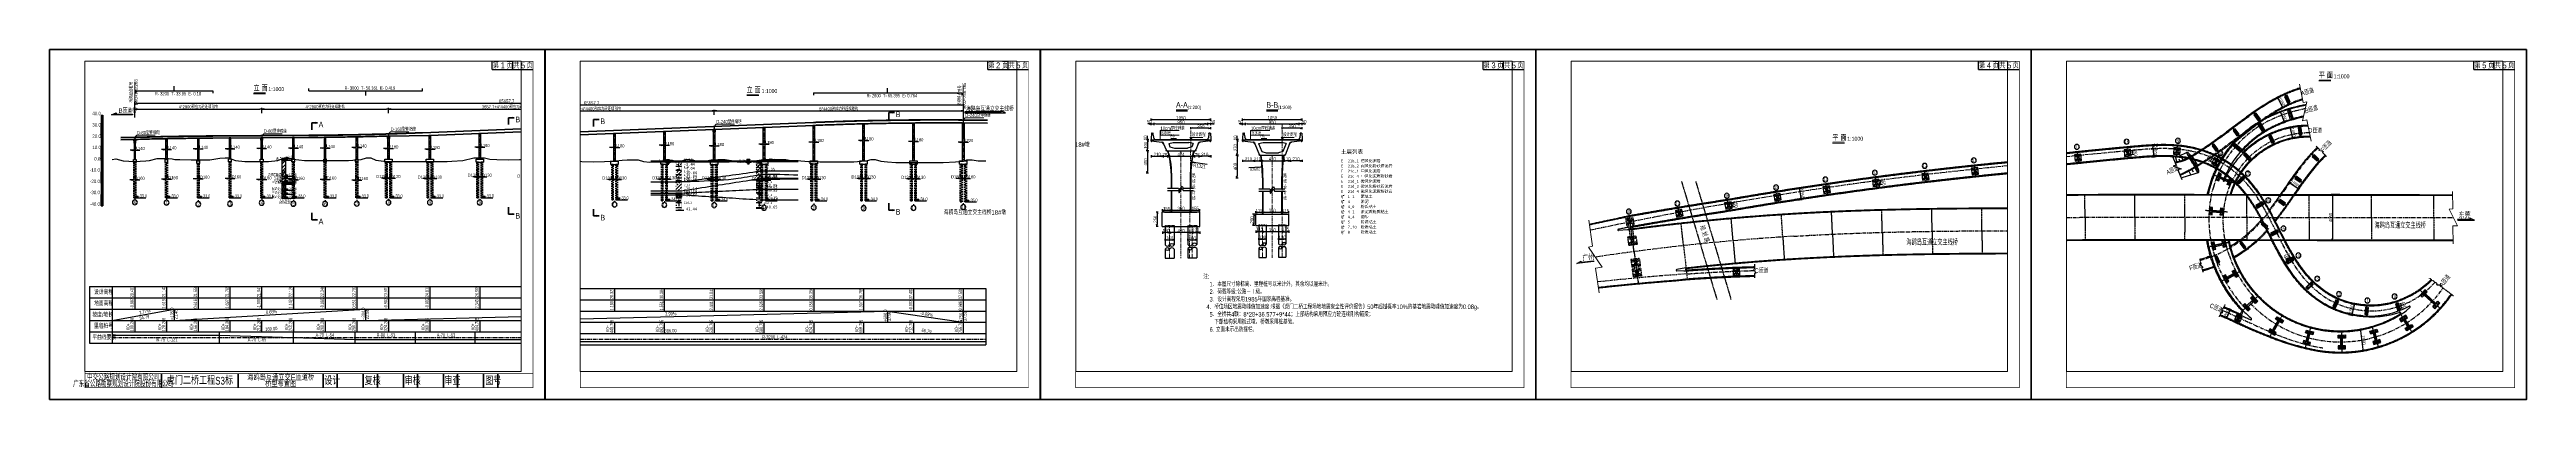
# Paper-space layout 'Layout1' of a CAD drawing. Header units: millimetres. Extents: x 2712 to 4812, y 601 to 898.
# The model-space entities are those that its viewports show. They can reach past a viewport. Long polylines and large blocks are cut down to what shows.
import ezdxf
from ezdxf.enums import TextEntityAlignment as Align

# ---------------------------------------------------------------- set-up
doc = ezdxf.new("R2010")
doc.units = ezdxf.units.MM
doc.header["$LTSCALE"] = 0.1
for name, pattern in [('ACAD_ISO02W100', [15, 12, -3]), ('CENTER', [50.8, 31.75, -6.35, 6.35, -6.35]), ('CENTER2', [1.125, 0.75, -0.125, 0.125, -0.125]), ('DASHDOT', [1, 0.5, -0.25, 0, -0.25]), ('DASHED', [19.05, 12.7, -6.35])]:
    doc.linetypes.add(name, pattern=pattern)
doc.layers.get('0').update_dxf_attribs({"linetype": 'CONTINUOUS'})
doc.layers.get('Defpoints').update_dxf_attribs({"color": 150, "linetype": 'CONTINUOUS'})
for name, color, linetype in [('1', 1, 'CONTINUOUS'), ('3', 3, 'CONTINUOUS'), ('4', 5, 'CONTINUOUS'), ('SPX', 7, 'CONTINUOUS'), ('TLJ', 180, 'CONTINUOUS'), ('YLJ', 210, 'CONTINUOUS'), ('zhix', 1, 'CENTER'), ('上部结构(立面)', 7, 'CONTINUOUS'), ('伸缩缝(平面)', 7, 'CONTINUOUS'), ('其他', 7, 'CONTINUOUS'), ('图例1', 3, 'CONTINUOUS'), ('图例21b', 3, 'CONTINUOUS'), ('图例21c', 3, 'CONTINUOUS'), ('图例21d', 3, 'CONTINUOUS'), ('图例4', 3, 'CONTINUOUS'), ('图例5', 3, 'CONTINUOUS'), ('图例7', 3, 'CONTINUOUS'), ('地表线', 6, 'CONTINUOUS'), ('地质钻孔', 8, 'CONTINUOUS'), ('地面线', 7, 'CONTINUOUS'), ('墩柱图(立面)', 7, 'CONTINUOUS'), ('子层线', 4, 'CONTINUOUS'), ('层号（子）1_1', 2, 'CONTINUOUS'), ('层号（子）21b_1', 2, 'CONTINUOUS'), ('层号（子）21b_2', 2, 'CONTINUOUS'), ('层号（子）21c_1', 2, 'CONTINUOUS'), ('层号（子）21c_4', 2, 'CONTINUOUS'), ('层号（子）21d_1', 2, 'CONTINUOUS'), ('层号（子）21d_2', 2, 'CONTINUOUS'), ('层号（子）21d_4', 2, 'CONTINUOUS'), ('层号（子）4_0', 2, 'CONTINUOUS'), ('层号（子）4_1', 2, 'CONTINUOUS'), ('层号（子）4_4', 2, 'CONTINUOUS'), ('层号（子）7_10', 2, 'CONTINUOUS'), ('层深1', 7, 'CONTINUOUS'), ('层深21b', 7, 'CONTINUOUS'), ('层深21c', 7, 'CONTINUOUS'), ('层深21d', 7, 'CONTINUOUS'), ('层深4', 7, 'CONTINUOUS'), ('层深5', 7, 'CONTINUOUS'), ('层深7', 7, 'CONTINUOUS'), ('层深8', 7, 'CONTINUOUS'), ('层线1', 4, 'CONTINUOUS'), ('层线21b', 4, 'CONTINUOUS'), ('层线21c', 4, 'CONTINUOUS'), ('层线4', 4, 'CONTINUOUS'), ('层线7', 4, 'CONTINUOUS'), ('层线8', 4, 'CONTINUOUS'), ('护栏', 4, 'CONTINUOUS'), ('收费站边线', 180, 'CONTINUOUS'), ('桥梁', 94, 'CONTINUOUS'), ('桥梁图表', 7, 'CONTINUOUS'), ('立面', 7, 'CONTINUOUS'), ('第1层（标注尺寸折断0.2）', 1, 'CONTINUOUS'), ('第3层（构造物外轮廓0.25~0.35）', 4, 'CONTINUOUS'), ('高程标尺', 7, 'CONTINUOUS')]:
    doc.layers.add(name, color=color, linetype=linetype)
for name, color, linetype, lineweight in [('GC', 3, 'CONTINUOUS', 25), ('中心线', 5, 'CENTER', 18), ('加粗线', 4, 'CONTINUOUS', 70), ('图框', 4, 'CONTINUOUS', 70), ('文字', 7, 'CONTINUOUS', 0), ('标注', 1, 'CONTINUOUS', 18), ('短虚线', 6, 'DASHED', 35), ('符号', 4, 'CONTINUOUS', 18), ('粗线', 4, 'CONTINUOUS', 35), ('细线', 1, 'CONTINUOUS', 18), ('结构轮廓线', 3, 'CONTINUOUS', 35), ('轮廓线', 3, 'CONTINUOUS', 25)]:
    doc.layers.add(name, color=color, linetype=linetype, lineweight=lineweight)
doc.styles.add('BM_Anno', font='fsdb_e.shx', dxfattribs={"width": 0.75, "bigfont": 'hztxt.shx'})
doc.styles.add('BM_Dim', font='fsdb_e.shx', dxfattribs={"width": 0.75, "bigfont": 'hztxt.shx'})
doc.styles.add('BM_FST', font='fsdb_e.shx', dxfattribs={"width": 0.75, "bigfont": 'hztxt.shx'})
doc.styles.add('BM_Title', font='fsdb_e.shx', dxfattribs={"width": 0.75, "bigfont": 'hztxt.shx'})
doc.styles.add('GHDI', font='fsdb_e.shx', dxfattribs={"width": 0.75, "bigfont": 'hztxt.shx'})
doc.styles.add('MyFont', font='fsdb_e.shx', dxfattribs={"width": 0.78, "bigfont": 'hztxt.shx'})
doc.styles.add('My宋体', font='SIMFANG.TTF', dxfattribs={"width": 0.78})
doc.styles.add('tsObj1', font='SIMFANG.TTF')
doc.styles.add('tsObj2', font='SIMFANG.TTF')
doc.styles.add('桥梁', font='SIMFANG.TTF', dxfattribs={"width": 0.7, "height": 7})
doc.dimstyles.new('1-100', dxfattribs={"dimtxt": 3, "dimasz": 1.5, "dimexe": 1, "dimexo": 0.6, "dimgap": 0.1, "dimtad": 1, "dimdec": 0, "dimlfac": 100, "dimdsep": 46, "dimtxsty": 'BM_Dim', "dimblk": 'ARR-1', "dimcen": 0.09, "dimclrd": 256, "dimclre": 256, "dimclrt": 7, "dimadec": 1, "dimazin": 2, "dimtfac": 1, "dimtdec": 0, "dimtmove": 2, "dimatfit": 3, "dimldrblk": 'ARR-1', "dimfxl": 1, "dimtolj": 1, "dimtzin": 0, "dimlwd": 25, "dimarcsym": 1})
doc.dimstyles.new('1-200', dxfattribs={"dimtxt": 3, "dimasz": 1.5, "dimexe": 1, "dimexo": 0.1, "dimgap": 0.1, "dimtad": 1, "dimdec": 0, "dimlfac": 20, "dimdsep": 46, "dimtxsty": 'BM_Dim', "dimblk": 'ARR-1', "dimcen": 0.09, "dimclrd": 256, "dimclre": 256, "dimclrt": 7, "dimadec": 1, "dimazin": 2, "dimtfac": 1, "dimtdec": 0, "dimtmove": 2, "dimatfit": 3, "dimldrblk": 'ARR-1', "dimfxl": 1, "dimfxlon": 1, "dimtolj": 1, "dimtzin": 0, "dimlwd": 25, "dimarcsym": 1})
doc.dimstyles.new('MyDim', dxfattribs={"dimscale": 0, "dimtxt": 2.75, "dimasz": 1.8, "dimexe": 1, "dimexo": 4.32, "dimgap": 0, "dimtad": 0, "dimdec": 0, "dimlfac": 10, "dimdsep": 46, "dimtxsty": 'MyFont', "dimblk": 'ARR-1', "dimcen": 0.5, "dimclrd": 1, "dimclre": 1, "dimclrt": 7, "dimaunit": 1, "dimadec": 0, "dimazin": 0, "dimtfac": 1, "dimtdec": 0, "dimtofl": 0, "dimtmove": 2, "dimatfit": 3, "dimldrblk": 'ARR-1', "dimfxl": 1, "dimtolj": 1, "dimtzin": 0, "dimarcsym": 0})
pattern_1 = [(45, (-118.3512, -156.5031), (-1.414214, 1.414214), []), (135, (-118.3512, -156.5031), (-1.414214, -1.414214), [])]
pattern_2 = [(45, (-117.651, -153.003), (2.474874, 7.42462), [0.28, -3.5]), (45, (-116.601, -154.753), (3e-16, 4.94975), [0.28, -3.5]), (90, (-113.101, -154.753), (-3.5, 0.7), [0.28, -2.8])]
pattern_3 = [(45, (-118.351, -156.503), (-2.828424, 2.828424), []), (45, (-115.551, -156.503), (-2.828424, 2.828424), [1.6, -1])]
pattern_4 = [(0, (-118.351, -156.503), (0, 4.32), []), (0, (-118.351, -154.343), (3.375, 4.32), [2.25, -4.5])]
pattern_5 = [(0, (-118.3512, -156.5031), (0, 2.16), []), (0, (-118.3512, -155.4231), (2.25, 2.16), [1.8, -2.7]), (0, (-118.3512, -155.4231), (2.34, 2.16), [0.09, -0.675])]
pattern_6 = [(45, (-6617.618, -2.22), (-3.5355304, 3.5355304), []), (45, (-6614.118, -2.22), (-3.5355304, 3.5355304), [1.999998, -1.249998])]
pattern_7 = [(0, (-6617.618, -2.22), (0, 1.8), []), (0, (-6617.618, -1.32), (1.40625, 1.8), [0.9375, -1.875])]

# ---------------------------------------------------------------- blocks, each defined once
blk = doc.blocks.new('*U11')
at = {"color": 7}
for p, q in [((-44.6, 280), (-44.6, 287)), ((-44.6, 280), (-10, 280)), ((-44.6, 280), (-27.3, 280)), ((-27.3, 280), (-27.3, 287))]:
    blk.add_line(p, q, dxfattribs=at)
blk.add_line((-15, 287), (-15, 287))
at = {"layer": '图框', "color": 7}
blk.add_lwpolyline([(-420, 0), (0, 0), (0, 297), (-420, 297)], close=True, dxfattribs=at)
at = {"layer": '图框', "color": 6, "const_width": 0.5}
blk.add_lwpolyline([(-390, 287), (-10, 287), (-10, 10), (-390, 10)], close=True, dxfattribs=at)
at = {"layer": '图框', "color": 3, "const_width": 0.5}
blk.add_lwpolyline([(-10, 22), (-390, 22), (-390, 10)], dxfattribs=at)
at = {"layer": '图框'}
for points in [[(-325, 10), (-325, 22)], [(-260, 10), (-260, 22)], [(-188, 10), (-188, 22)], [(-176, 10), (-176, 22)], [(-154, 10), (-154, 22)], [(-142, 10), (-142, 22)], [(-120, 10), (-120, 22)], [(-108, 10), (-108, 22)], [(-86, 10), (-86, 22)], [(-74, 10), (-74, 22)], [(-52, 10), (-52, 22)], [(-40, 10), (-40, 22)]]:
    blk.add_lwpolyline(points, dxfattribs=at)
at = {"color": 0, "style": 'GHDI', "width": 0.78}
for s, p in [('第', (-41.6, 283.5)), ('页', (-29.9, 283.4))]:
    blk.add_text(s, height=5, dxfattribs=at).set_placement(p, align=Align.MIDDLE_CENTER)
at = {"color": 7, "style": 'GHDI', "width": 0.78}
for s, p in [('共', (-24.3, 283.5)), ('页', (-13, 283.6))]:
    blk.add_text(s, height=5, dxfattribs=at).set_placement(p, align=Align.MIDDLE_CENTER)
for tag, p in [('页码', (-35.7, 283.6)), ('页数', (-18.5, 283.5))]:
    blk.add_attdef(tag, text='', height=5, dxfattribs=at).set_placement(p, align=Align.MIDDLE_CENTER)
at = {"layer": '图框', "style": 'GHDI', "width": 0.78}
for s, p in [('设计', (-187, 12.5)), ('复核', (-152.8, 12.5)), ('审核', (-118.9, 12.5)), ('审查', (-85.2, 12.5)), ('图号', (-50.6, 12.5))]:
    blk.add_text(s, height=6.5, dxfattribs=at).set_placement(p)
at = {"layer": '图框', "style": 'GHDI', "flags": 8}
for tag, height, width, p in [('双行单位名称1', 5, 0.7, (-357.5, 18.8)), ('双行工程名称1', 5, 0.78, (-292.5, 18.8)), ('双行图纸名称1', 5, 0.78, (-224, 18.8)), ('双行单位名称2', 5, 0.7, (-357.5, 13.2)), ('单行单位名称', 5, 0.7, (-357.5, 16.2)), ('单行工程名称', 6.5, 0.78, (-292.5, 16)), ('双行工程名称2', 5, 0.78, (-292.5, 13.2)), ('单行图纸名称', 6.5, 0.78, (-224, 16)), ('双行图纸名称2', 5, 0.78, (-224, 13.2)), ('图纸编号', 5, 0.6, (-25, 16))]:
    blk.add_attdef(tag, text='', height=height, dxfattribs=dict(at, width=width)).set_placement(p, align=Align.MIDDLE_CENTER)
blk = doc.blocks.new('*U12')
at = {"color": 7}
for p, q in [((-44.6, 280), (-44.6, 287)), ((-44.6, 280), (-10, 280)), ((-44.6, 280), (-27.3, 280)), ((-27.3, 280), (-27.3, 287))]:
    blk.add_line(p, q, dxfattribs=at)
blk.add_line((-15, 287), (-15, 287))
at = {"layer": '图框', "color": 7}
blk.add_lwpolyline([(-420, 0), (0, 0), (0, 297), (-420, 297)], close=True, dxfattribs=at)
at = {"layer": '图框', "color": 6, "const_width": 0.5}
blk.add_lwpolyline([(-390, 287), (-10, 287), (-10, 10), (-390, 10)], close=True, dxfattribs=at)
at = {"color": 0, "style": 'GHDI', "width": 0.78}
for s, p in [('第', (-41.6, 283.5)), ('页', (-29.9, 283.4))]:
    blk.add_text(s, height=5, dxfattribs=at).set_placement(p, align=Align.MIDDLE_CENTER)
at = {"color": 7, "style": 'GHDI', "width": 0.78}
for s, p in [('共', (-24.3, 283.5)), ('页', (-13, 283.6))]:
    blk.add_text(s, height=5, dxfattribs=at).set_placement(p, align=Align.MIDDLE_CENTER)
for tag, p in [('页码', (-35.7, 283.6)), ('页数', (-18.5, 283.5))]:
    blk.add_attdef(tag, text='', height=5, dxfattribs=at).set_placement(p, align=Align.MIDDLE_CENTER)
blk = doc.blocks.new('123')
at = {"color": 1}
blk.add_lwpolyline([(-5.3, -1250.2), (414.7, -1250.2), (414.7, -1547.2), (-5.3, -1547.2)], close=True, dxfattribs=at)
blk = doc.blocks.new('ARR-1')
at = {"color": 1, "linetype": 'Continuous'}
for p, q in [((0, 0), (-1, 0)), ((0, 0), (-1, -0.3)), ((-1, -0.3), (-1, 0))]:
    blk.add_line(p, q, dxfattribs=at)
for points in [[(-1, -0.3), (-1, 0), (0, 0)], [(0, 0), (-1, 0), (-1, -0.3), (0, 0)], [(0, 0), (-1, -0.3), (-1, 0), (0, 0)], [(0, 0), (-1, -0.3), (-1, 0), (0, 0)]]:
    blk.add_solid(points, dxfattribs=at)
blk = doc.blocks.new('*D282')
at = {"layer": '1', "linetype": 'Continuous', "lineweight": -2}
for p, q in [((494102.5, 2530114.8), (494102.5, 2530112.8)), ((494113, 2530114.8), (494113, 2530112.8))]:
    blk.add_line(p, q, dxfattribs=at)
at = {"layer": '1', "linetype": 'Continuous', "lineweight": 25}
blk.add_line((494104, 2530113.8), (494111.5, 2530113.8), dxfattribs=at)
at = {"layer": 'Defpoints', "color": 0, "linetype": 'Continuous'}
for p in [(494102.5, 2530115.8), (494113, 2530115.8), (494113, 2530113.8)]:
    blk.add_point(p, dxfattribs=at)
at = {"layer": '1', "linetype": 'Continuous', "lineweight": 25, "xscale": 1.5, "yscale": 1.5, "zscale": 1.5, "rotation": 180}
blk.add_blockref('ARR-1', (494102.5, 2530113.8), dxfattribs=at)
at = {"layer": '1', "linetype": 'Continuous', "lineweight": 25, "xscale": 1.5, "yscale": 1.5, "zscale": 1.5}
blk.add_blockref('ARR-1', (494113, 2530113.8), dxfattribs=at)
at = {"layer": '1', "color": 7, "linetype": 'Continuous', "insert": (494107.7, 2530115.4), "char_height": 3, "attachment_point": 5, "style": 'BM_Dim'}
blk.add_mtext('\\A1;210', dxfattribs=at)
blk = doc.blocks.new('*D283')
at = {"layer": '1', "linetype": 'Continuous', "lineweight": -2}
for p, q in [((494113, 2530114.8), (494113, 2530112.8)), ((494118.5, 2530114.8), (494118.5, 2530112.8))]:
    blk.add_line(p, q, dxfattribs=at)
at = {"layer": '1', "linetype": 'Continuous', "lineweight": 25}
blk.add_line((494114.5, 2530113.8), (494117, 2530113.8), dxfattribs=at)
at = {"layer": 'Defpoints', "color": 0, "linetype": 'Continuous'}
for p in [(494113, 2530115.8), (494118.5, 2530118.8), (494118.5, 2530113.8)]:
    blk.add_point(p, dxfattribs=at)
at = {"layer": '1', "linetype": 'Continuous', "lineweight": 25, "xscale": 1.5, "yscale": 1.5, "zscale": 1.5, "rotation": 180}
blk.add_blockref('ARR-1', (494113, 2530113.8), dxfattribs=at)
at = {"layer": '1', "linetype": 'Continuous', "lineweight": 25, "xscale": 1.5, "yscale": 1.5, "zscale": 1.5}
blk.add_blockref('ARR-1', (494118.5, 2530113.8), dxfattribs=at)
at = {"layer": '1', "color": 7, "linetype": 'Continuous', "insert": (494115.7, 2530115.4), "char_height": 3, "attachment_point": 5, "style": 'BM_Dim'}
blk.add_mtext('\\A1;110', dxfattribs=at)
blk = doc.blocks.new('*D284')
at = {"layer": '1', "linetype": 'Continuous', "lineweight": -2}
for p, q in [((494098.8, 2530132.3), (494096.8, 2530132.3)), ((494098.8, 2530118.8), (494096.8, 2530118.8))]:
    blk.add_line(p, q, dxfattribs=at)
at = {"layer": '1', "linetype": 'Continuous', "lineweight": 25}
blk.add_line((494097.8, 2530130.8), (494097.8, 2530120.3), dxfattribs=at)
at = {"layer": 'Defpoints', "color": 0, "linetype": 'Continuous'}
for p in [(494102.1, 2530132.3), (494097.8, 2530118.8), (494102.1, 2530118.8)]:
    blk.add_point(p, dxfattribs=at)
at = {"layer": '1', "linetype": 'Continuous', "lineweight": 25, "xscale": 1.5, "yscale": 1.5, "zscale": 1.5}
for p, rotation in [((494097.8, 2530132.3), 90), ((494097.8, 2530118.8), 270)]:
    blk.add_blockref('ARR-1', p, dxfattribs=dict(at, rotation=rotation))
at = {"layer": '1', "color": 7, "linetype": 'Continuous', "insert": (494096.2, 2530125.5), "char_height": 3, "attachment_point": 5, "rotation": 90, "style": 'BM_Dim'}
blk.add_mtext('\\A1;270', dxfattribs=at)
blk = doc.blocks.new('*D285')
at = {"layer": '1', "linetype": 'Continuous', "lineweight": -2}
for p, q in [((494144.5, 2530114.8), (494144.5, 2530112.8)), ((494155, 2530114.8), (494155, 2530112.8))]:
    blk.add_line(p, q, dxfattribs=at)
at = {"layer": '1', "linetype": 'Continuous', "lineweight": 25}
blk.add_line((494153.5, 2530113.8), (494146, 2530113.8), dxfattribs=at)
at = {"layer": 'Defpoints', "color": 0, "linetype": 'Continuous'}
for p in [(494144.5, 2530115.8), (494144.5, 2530113.8), (494155, 2530115.8)]:
    blk.add_point(p, dxfattribs=at)
at = {"layer": '1', "linetype": 'Continuous', "lineweight": 25, "xscale": 1.5, "yscale": 1.5, "zscale": 1.5, "rotation": 180}
blk.add_blockref('ARR-1', (494144.5, 2530113.8), dxfattribs=at)
at = {"layer": '1', "linetype": 'Continuous', "lineweight": 25, "xscale": 1.5, "yscale": 1.5, "zscale": 1.5}
blk.add_blockref('ARR-1', (494155, 2530113.8), dxfattribs=at)
at = {"layer": '1', "color": 7, "linetype": 'Continuous', "insert": (494149.7, 2530115.4), "char_height": 3, "attachment_point": 5, "style": 'BM_Dim'}
blk.add_mtext('\\A1;210', dxfattribs=at)
blk = doc.blocks.new('*D286')
at = {"layer": '1', "linetype": 'Continuous', "lineweight": -2}
for p, q in [((494139, 2530114.8), (494139, 2530112.8)), ((494144.5, 2530114.8), (494144.5, 2530112.8))]:
    blk.add_line(p, q, dxfattribs=at)
at = {"layer": '1', "linetype": 'Continuous', "lineweight": 25}
blk.add_line((494143, 2530113.8), (494140.5, 2530113.8), dxfattribs=at)
at = {"layer": 'Defpoints', "color": 0, "linetype": 'Continuous'}
for p in [(494139, 2530118.8), (494139, 2530113.8), (494144.5, 2530115.8)]:
    blk.add_point(p, dxfattribs=at)
at = {"layer": '1', "linetype": 'Continuous', "lineweight": 25, "xscale": 1.5, "yscale": 1.5, "zscale": 1.5, "rotation": 180}
blk.add_blockref('ARR-1', (494139, 2530113.8), dxfattribs=at)
at = {"layer": '1', "linetype": 'Continuous', "lineweight": 25, "xscale": 1.5, "yscale": 1.5, "zscale": 1.5}
blk.add_blockref('ARR-1', (494144.5, 2530113.8), dxfattribs=at)
at = {"layer": '1', "color": 7, "linetype": 'Continuous', "insert": (494141.7, 2530115.4), "char_height": 3, "attachment_point": 5, "style": 'BM_Dim'}
blk.add_mtext('\\A1;110', dxfattribs=at)
blk = doc.blocks.new('*D287')
at = {"layer": '1', "linetype": 'Continuous', "lineweight": -2}
for p, q in [((494118.5, 2530114.9), (494118.5, 2530112.9)), ((494139, 2530114.9), (494139, 2530112.9))]:
    blk.add_line(p, q, dxfattribs=at)
at = {"layer": '1', "linetype": 'Continuous', "lineweight": 25}
blk.add_line((494120, 2530113.9), (494137.5, 2530113.9), dxfattribs=at)
at = {"layer": 'Defpoints', "color": 0, "linetype": 'Continuous'}
for p in [(494118.5, 2530118.8), (494139, 2530118.8), (494139, 2530113.9)]:
    blk.add_point(p, dxfattribs=at)
at = {"layer": '1', "linetype": 'Continuous', "lineweight": 25, "xscale": 1.5, "yscale": 1.5, "zscale": 1.5, "rotation": 180}
blk.add_blockref('ARR-1', (494118.5, 2530113.9), dxfattribs=at)
at = {"layer": '1', "linetype": 'Continuous', "lineweight": 25, "xscale": 1.5, "yscale": 1.5, "zscale": 1.5}
blk.add_blockref('ARR-1', (494139, 2530113.9), dxfattribs=at)
at = {"layer": '1', "color": 7, "linetype": 'Continuous', "insert": (494128.7, 2530115.5), "char_height": 3, "attachment_point": 5, "style": 'BM_Dim'}
blk.add_mtext('\\A1;410', dxfattribs=at)
blk = doc.blocks.new('*D288')
at = {"layer": 'Defpoints', "color": 0}
for p in [(494120, 2530066.6), (494137.5, 2530068.3), (494137.5, 2530066.6)]:
    blk.add_point(p, dxfattribs=at)
at = {"layer": '第1层（标注尺寸折断0.2）', "lineweight": -2}
for p, q in [((494120, 2530067.3), (494120, 2530069.3)), ((494137.5, 2530067.3), (494137.5, 2530069.3))]:
    blk.add_line(p, q, dxfattribs=at)
at = {"layer": '第1层（标注尺寸折断0.2）', "lineweight": 25}
blk.add_line((494121.5, 2530068.3), (494136, 2530068.3), dxfattribs=at)
at = {"layer": '第1层（标注尺寸折断0.2）', "lineweight": 25, "xscale": 1.5, "yscale": 1.5, "zscale": 1.5, "rotation": 180}
blk.add_blockref('ARR-1', (494120, 2530068.3), dxfattribs=at)
at = {"layer": '第1层（标注尺寸折断0.2）', "lineweight": 25, "xscale": 1.5, "yscale": 1.5, "zscale": 1.5}
blk.add_blockref('ARR-1', (494137.5, 2530068.3), dxfattribs=at)
at = {"layer": '第1层（标注尺寸折断0.2）', "color": 7, "insert": (494128.7, 2530069.9), "char_height": 3, "attachment_point": 5, "style": 'BM_Dim'}
blk.add_mtext('\\A1;350', dxfattribs=at)
blk = doc.blocks.new('*D289')
at = {"layer": 'Defpoints', "color": 0}
for p in [(494114.2, 2530066.6), (494112.3, 2530056.6), (494113.4, 2530056.6)]:
    blk.add_point(p, dxfattribs=at)
at = {"layer": '第1层（标注尺寸折断0.2）', "lineweight": -2}
for p, q in [((494113.3, 2530066.6), (494111.3, 2530066.6)), ((494113.3, 2530056.6), (494111.3, 2530056.6))]:
    blk.add_line(p, q, dxfattribs=at)
at = {"layer": '第1层（标注尺寸折断0.2）', "lineweight": 25}
blk.add_line((494112.3, 2530065.1), (494112.3, 2530058.1), dxfattribs=at)
at = {"layer": '第1层（标注尺寸折断0.2）', "lineweight": 25, "xscale": 1.5, "yscale": 1.5, "zscale": 1.5}
for p, rotation in [((494112.3, 2530066.6), 90), ((494112.3, 2530056.6), 270)]:
    blk.add_blockref('ARR-1', p, dxfattribs=dict(at, rotation=rotation))
at = {"layer": '第1层（标注尺寸折断0.2）', "color": 7, "insert": (494110.7, 2530061.6), "char_height": 3, "attachment_point": 5, "rotation": 90, "style": 'BM_Dim'}
blk.add_mtext('\\A1;200', dxfattribs=at)
blk = doc.blocks.new('*D290')
at = {"layer": 'Defpoints', "color": 0}
for p in [(494120, 2530056.6), (494120, 2530051.1), (494137.5, 2530056.3)]:
    blk.add_point(p, dxfattribs=at)
at = {"layer": '第1层（标注尺寸折断0.2）', "lineweight": -2}
for p, q in [((494120, 2530052.1), (494120, 2530050.1)), ((494137.5, 2530052.1), (494137.5, 2530050.1))]:
    blk.add_line(p, q, dxfattribs=at)
at = {"layer": '第1层（标注尺寸折断0.2）', "lineweight": 25}
blk.add_line((494136, 2530051.1), (494121.5, 2530051.1), dxfattribs=at)
at = {"layer": '第1层（标注尺寸折断0.2）', "lineweight": 25, "xscale": 1.5, "yscale": 1.5, "zscale": 1.5, "rotation": 180}
blk.add_blockref('ARR-1', (494120, 2530051.1), dxfattribs=at)
at = {"layer": '第1层（标注尺寸折断0.2）', "lineweight": 25, "xscale": 1.5, "yscale": 1.5, "zscale": 1.5}
blk.add_blockref('ARR-1', (494137.5, 2530051.1), dxfattribs=at)
at = {"layer": '第1层（标注尺寸折断0.2）', "color": 7, "insert": (494128.7, 2530052.7), "char_height": 3, "attachment_point": 5, "style": 'BM_Dim'}
blk.add_mtext('\\A1;350', dxfattribs=at)
blk = doc.blocks.new('*D291')
at = {"layer": 'Defpoints', "color": 0}
for p in [(494114.2, 2530056.6), (494114.2, 2530051.1), (494120, 2530056.6)]:
    blk.add_point(p, dxfattribs=at)
at = {"layer": '第1层（标注尺寸折断0.2）', "lineweight": -2}
for p, q in [((494114.2, 2530052.1), (494114.2, 2530050.1)), ((494120, 2530052.1), (494120, 2530050.1))]:
    blk.add_line(p, q, dxfattribs=at)
at = {"layer": '第1层（标注尺寸折断0.2）', "lineweight": 25}
blk.add_line((494118.5, 2530051.1), (494115.7, 2530051.1), dxfattribs=at)
at = {"layer": '第1层（标注尺寸折断0.2）', "lineweight": 25, "xscale": 1.5, "yscale": 1.5, "zscale": 1.5, "rotation": 180}
blk.add_blockref('ARR-1', (494114.2, 2530051.1), dxfattribs=at)
at = {"layer": '第1层（标注尺寸折断0.2）', "lineweight": 25, "xscale": 1.5, "yscale": 1.5, "zscale": 1.5}
blk.add_blockref('ARR-1', (494120, 2530051.1), dxfattribs=at)
at = {"layer": '第1层（标注尺寸折断0.2）', "color": 7, "insert": (494117.5, 2530053.6), "char_height": 3, "attachment_point": 5, "style": 'BM_Dim'}
blk.add_mtext('\\A1;115', dxfattribs=at)
blk = doc.blocks.new('*D292')
at = {"layer": 'Defpoints', "color": 0}
for p in [(494137.5, 2530056.6), (494143.2, 2530056.6), (494143.2, 2530051.1)]:
    blk.add_point(p, dxfattribs=at)
at = {"layer": '第1层（标注尺寸折断0.2）', "lineweight": -2}
for p, q in [((494137.5, 2530052.1), (494137.5, 2530050.1)), ((494143.2, 2530052.1), (494143.2, 2530050.1))]:
    blk.add_line(p, q, dxfattribs=at)
at = {"layer": '第1层（标注尺寸折断0.2）', "lineweight": 25}
blk.add_line((494139, 2530051.1), (494141.7, 2530051.1), dxfattribs=at)
at = {"layer": '第1层（标注尺寸折断0.2）', "lineweight": 25, "xscale": 1.5, "yscale": 1.5, "zscale": 1.5, "rotation": 180}
blk.add_blockref('ARR-1', (494137.5, 2530051.1), dxfattribs=at)
at = {"layer": '第1层（标注尺寸折断0.2）', "lineweight": 25, "xscale": 1.5, "yscale": 1.5, "zscale": 1.5}
blk.add_blockref('ARR-1', (494143.2, 2530051.1), dxfattribs=at)
at = {"layer": '第1层（标注尺寸折断0.2）', "color": 7, "insert": (494140.3, 2530053.6), "char_height": 3, "attachment_point": 5, "style": 'BM_Dim'}
blk.add_mtext('\\A1;115', dxfattribs=at)
blk = doc.blocks.new('*D293')
at = {"layer": '1', "linetype": 'Continuous', "lineweight": -2}
for p, q in [((494116.7, 2530044.1), (494116.7, 2530045.6)), ((494123.2, 2530044.1), (494123.2, 2530045.6))]:
    blk.add_line(p, q, dxfattribs=at)
at = {"layer": '1', "linetype": 'Continuous', "lineweight": 25}
blk.add_line((494118.2, 2530044.6), (494121.7, 2530044.6), dxfattribs=at)
at = {"layer": 'Defpoints', "color": 0, "linetype": 'Continuous'}
for p in [(494116.7, 2530044), (494123.2, 2530044.6), (494123.2, 2530044)]:
    blk.add_point(p, dxfattribs=at)
at = {"layer": '1', "linetype": 'Continuous', "lineweight": 25, "xscale": 1.5, "yscale": 1.5, "zscale": 1.5, "rotation": 180}
blk.add_blockref('ARR-1', (494116.7, 2530044.6), dxfattribs=at)
at = {"layer": '1', "linetype": 'Continuous', "lineweight": 25, "xscale": 1.5, "yscale": 1.5, "zscale": 1.5}
blk.add_blockref('ARR-1', (494123.2, 2530044.6), dxfattribs=at)
at = {"layer": '1', "color": 7, "linetype": 'Continuous', "insert": (494120, 2530046.2), "char_height": 3, "attachment_point": 5, "style": 'BM_Dim'}
blk.add_mtext('\\A1;130', dxfattribs=at)
blk = doc.blocks.new('*D294')
at = {"layer": '1', "linetype": 'Continuous', "lineweight": -2}
for p, q in [((494134.2, 2530044.1), (494134.2, 2530045.6)), ((494140.7, 2530044.1), (494140.7, 2530045.6))]:
    blk.add_line(p, q, dxfattribs=at)
at = {"layer": '1', "linetype": 'Continuous', "lineweight": 25}
blk.add_line((494135.7, 2530044.6), (494139.2, 2530044.6), dxfattribs=at)
at = {"layer": 'Defpoints', "color": 0, "linetype": 'Continuous'}
for p in [(494134.2, 2530044), (494140.7, 2530044.6), (494140.7, 2530044)]:
    blk.add_point(p, dxfattribs=at)
at = {"layer": '1', "linetype": 'Continuous', "lineweight": 25, "xscale": 1.5, "yscale": 1.5, "zscale": 1.5, "rotation": 180}
blk.add_blockref('ARR-1', (494134.2, 2530044.6), dxfattribs=at)
at = {"layer": '1', "linetype": 'Continuous', "lineweight": 25, "xscale": 1.5, "yscale": 1.5, "zscale": 1.5}
blk.add_blockref('ARR-1', (494140.7, 2530044.6), dxfattribs=at)
at = {"layer": '1', "color": 7, "linetype": 'Continuous', "insert": (494137.5, 2530046.2), "char_height": 3, "attachment_point": 5, "style": 'BM_Dim'}
blk.add_mtext('\\A1;130', dxfattribs=at)
blk = doc.blocks.new('*D295')
at = {"layer": '1', "linetype": 'Continuous', "lineweight": -2}
for p, q in [((494114.2, 2530067.2), (494114.2, 2530069.2)), ((494120, 2530067.2), (494120, 2530069.2))]:
    blk.add_line(p, q, dxfattribs=at)
at = {"layer": '1', "linetype": 'Continuous', "lineweight": 25}
blk.add_line((494118.5, 2530068.2), (494115.7, 2530068.2), dxfattribs=at)
at = {"layer": 'Defpoints', "color": 0, "linetype": 'Continuous'}
for p in [(494114.2, 2530068.2), (494114.2, 2530066.6), (494120, 2530066.6)]:
    blk.add_point(p, dxfattribs=at)
at = {"layer": '1', "linetype": 'Continuous', "lineweight": 25, "xscale": 1.5, "yscale": 1.5, "zscale": 1.5, "rotation": 180}
blk.add_blockref('ARR-1', (494114.2, 2530068.2), dxfattribs=at)
at = {"layer": '1', "linetype": 'Continuous', "lineweight": 25, "xscale": 1.5, "yscale": 1.5, "zscale": 1.5}
blk.add_blockref('ARR-1', (494120, 2530068.2), dxfattribs=at)
at = {"layer": '1', "color": 7, "linetype": 'Continuous', "insert": (494117.1, 2530069.8), "char_height": 3, "attachment_point": 5, "style": 'BM_Dim'}
blk.add_mtext('\\A1;115', dxfattribs=at)
blk = doc.blocks.new('*D296')
at = {"layer": '1', "linetype": 'Continuous', "lineweight": -2}
for p, q in [((494137.5, 2530067.2), (494137.5, 2530069.2)), ((494143.2, 2530067.2), (494143.2, 2530069.2))]:
    blk.add_line(p, q, dxfattribs=at)
at = {"layer": '1', "linetype": 'Continuous', "lineweight": 25}
blk.add_line((494139, 2530068.2), (494141.7, 2530068.2), dxfattribs=at)
at = {"layer": 'Defpoints', "color": 0, "linetype": 'Continuous'}
for p in [(494137.5, 2530066.6), (494143.2, 2530068.2), (494143.2, 2530066.6)]:
    blk.add_point(p, dxfattribs=at)
at = {"layer": '1', "linetype": 'Continuous', "lineweight": 25, "xscale": 1.5, "yscale": 1.5, "zscale": 1.5, "rotation": 180}
blk.add_blockref('ARR-1', (494137.5, 2530068.2), dxfattribs=at)
at = {"layer": '1', "linetype": 'Continuous', "lineweight": 25, "xscale": 1.5, "yscale": 1.5, "zscale": 1.5}
blk.add_blockref('ARR-1', (494143.2, 2530068.2), dxfattribs=at)
at = {"layer": '1', "color": 7, "linetype": 'Continuous', "insert": (494140.3, 2530069.8), "char_height": 3, "attachment_point": 5, "style": 'BM_Dim'}
blk.add_mtext('\\A1;115', dxfattribs=at)
blk = doc.blocks.new('*D297')
at = {"layer": '1', "linetype": 'Continuous', "lineweight": -2}
for p, q in [((494102.5, 2530149.3), (494102.5, 2530151.3)), ((494155, 2530149.3), (494155, 2530151.3))]:
    blk.add_line(p, q, dxfattribs=at)
at = {"layer": '1', "linetype": 'Continuous', "lineweight": 25}
blk.add_line((494104, 2530150.3), (494153.5, 2530150.3), dxfattribs=at)
at = {"layer": 'Defpoints', "color": 0, "linetype": 'Continuous'}
for p in [(494155, 2530150.3), (494102.5, 2530148), (494155, 2530148)]:
    blk.add_point(p, dxfattribs=at)
at = {"layer": '1', "linetype": 'Continuous', "lineweight": 25, "xscale": 1.5, "yscale": 1.5, "zscale": 1.5, "rotation": 180}
blk.add_blockref('ARR-1', (494102.5, 2530150.3), dxfattribs=at)
at = {"layer": '1', "linetype": 'Continuous', "lineweight": 25, "xscale": 1.5, "yscale": 1.5, "zscale": 1.5}
blk.add_blockref('ARR-1', (494155, 2530150.3), dxfattribs=at)
at = {"layer": '1', "color": 7, "linetype": 'Continuous', "insert": (494128.7, 2530151.9), "char_height": 3, "attachment_point": 5, "style": 'BM_Dim'}
blk.add_mtext('\\A1;1050', dxfattribs=at)
blk = doc.blocks.new('*D298')
at = {"layer": 'Defpoints', "color": 0}
for p in [(494097.8, 2530132.8), (494100, 2530132.8), (494100, 2530132.3)]:
    blk.add_point(p, dxfattribs=at)
at = {"layer": '标注', "lineweight": -2}
for p, q in [((494098.8, 2530132.8), (494096.8, 2530132.8)), ((494098.8, 2530132.3), (494096.8, 2530132.3))]:
    blk.add_line(p, q, dxfattribs=at)
at = {"layer": '标注', "lineweight": 25}
for p, q in [((494097.8, 2530134.3), (494097.8, 2530135.8)), ((494097.8, 2530132.3), (494097.8, 2530132.8)), ((494097.8, 2530130.8), (494097.8, 2530129.3))]:
    blk.add_line(p, q, dxfattribs=at)
at = {"layer": '标注', "lineweight": 25, "xscale": 1.5, "yscale": 1.5, "zscale": 1.5}
for p, rotation in [((494097.8, 2530132.8), 270), ((494097.8, 2530132.3), 90)]:
    blk.add_blockref('ARR-1', p, dxfattribs=dict(at, rotation=rotation))
at = {"layer": '标注', "color": 7, "insert": (494096, 2530134.1), "char_height": 3, "attachment_point": 5, "rotation": 90, "style": 'BM_Dim'}
blk.add_mtext('\\A1;10', dxfattribs=at)
blk = doc.blocks.new('*D277')
at = {"layer": 'Defpoints', "color": 0}
for p in [(494102.5, 2530142.4), (494105, 2530146.4), (494105, 2530142.4)]:
    blk.add_point(p, dxfattribs=at)
at = {"layer": '标注', "lineweight": 25}
for p, q in [((494101, 2530146.4), (494099.5, 2530146.4)), ((494102.5, 2530146.4), (494105, 2530146.4)), ((494106.5, 2530146.4), (494108, 2530146.4))]:
    blk.add_line(p, q, dxfattribs=at)
at = {"layer": '标注', "lineweight": -2}
for p, q in [((494102.5, 2530145.4), (494102.5, 2530147.4)), ((494105, 2530145.4), (494105, 2530147.4))]:
    blk.add_line(p, q, dxfattribs=at)
at = {"layer": '标注', "lineweight": 25, "xscale": 1.5, "yscale": 1.5, "zscale": 1.5}
blk.add_blockref('ARR-1', (494102.5, 2530146.4), dxfattribs=at)
at = {"layer": '标注', "lineweight": 25, "xscale": 1.5, "yscale": 1.5, "zscale": 1.5, "rotation": 180}
blk.add_blockref('ARR-1', (494105, 2530146.4), dxfattribs=at)
at = {"layer": '标注', "color": 7, "insert": (494100.6, 2530148.4), "char_height": 3, "attachment_point": 5, "style": 'BM_Dim'}
blk.add_mtext('\\A1;50', dxfattribs=at)
blk = doc.blocks.new('边护栏2')
at = {"layer": '护栏'}
for p, q in [((-0.89, 2.37), (-1, 0.22)), ((-1, 0.22), (-1, 0)), ((-0.84, 2.42), (-0.39, 2.42)), ((-0.33, 2.36), (-0.39, 2.42)), ((-0.33, 2.28), (-0.39, 2.22)), ((-0.39, 2.22), (-0.39, 2.02)), ((-0.39, 2.02), (-0.26, 0.86)), ((-0.18, 0.62), (-0.01, 0.38)), ((0, 0.35), (0, 0))]:
    blk.add_line(p, q, dxfattribs=at)
for centre, radius, start, end in [((-0.84, 2.37), 0.05, 90, 177.14511), ((-0.43, 2.32), 0.114, 339.45902, 20.54098), ((0.24, 0.91), 0.51, 186.03097, 214.77783), ((-0.05, 0.35), 0.05, 0, 34.77783)]:
    blk.add_arc(centre, radius, start, end, dxfattribs=at)
blk = doc.blocks.new('*D278')
at = {"layer": 'Defpoints', "color": 0}
for p in [(494152.5, 2530146.4), (494152.5, 2530142.4), (494155, 2530142.4)]:
    blk.add_point(p, dxfattribs=at)
at = {"layer": '标注', "lineweight": 25}
for p, q in [((494151, 2530146.4), (494149.5, 2530146.4)), ((494155, 2530146.4), (494152.5, 2530146.4)), ((494156.5, 2530146.4), (494158, 2530146.4))]:
    blk.add_line(p, q, dxfattribs=at)
at = {"layer": '标注', "lineweight": -2}
for p, q in [((494152.5, 2530145.4), (494152.5, 2530147.4)), ((494155, 2530145.4), (494155, 2530147.4))]:
    blk.add_line(p, q, dxfattribs=at)
at = {"layer": '标注', "lineweight": 25, "xscale": 1.5, "yscale": 1.5, "zscale": 1.5}
blk.add_blockref('ARR-1', (494152.5, 2530146.4), dxfattribs=at)
at = {"layer": '标注', "lineweight": 25, "xscale": 1.5, "yscale": 1.5, "zscale": 1.5, "rotation": 180}
blk.add_blockref('ARR-1', (494155, 2530146.4), dxfattribs=at)
at = {"layer": '标注', "color": 7, "insert": (494156.8, 2530148.4), "char_height": 3, "attachment_point": 5, "style": 'BM_Dim'}
blk.add_mtext('\\A1;50', dxfattribs=at)
blk = doc.blocks.new('*D279')
at = {"layer": 'Defpoints', "color": 0}
for p in [(494105, 2530142.4), (494152.5, 2530146.4), (494152.5, 2530142.4)]:
    blk.add_point(p, dxfattribs=at)
at = {"layer": '标注', "lineweight": -2}
for p, q in [((494105, 2530145.4), (494105, 2530147.4)), ((494152.5, 2530145.4), (494152.5, 2530147.4))]:
    blk.add_line(p, q, dxfattribs=at)
at = {"layer": '标注', "lineweight": 25}
blk.add_line((494106.5, 2530146.4), (494151, 2530146.4), dxfattribs=at)
at = {"layer": '标注', "lineweight": 25, "xscale": 1.5, "yscale": 1.5, "zscale": 1.5, "rotation": 180}
blk.add_blockref('ARR-1', (494105, 2530146.4), dxfattribs=at)
at = {"layer": '标注', "lineweight": 25, "xscale": 1.5, "yscale": 1.5, "zscale": 1.5}
blk.add_blockref('ARR-1', (494152.5, 2530146.4), dxfattribs=at)
at = {"layer": '标注', "color": 7, "insert": (494128.7, 2530148), "char_height": 3, "attachment_point": 5, "style": 'BM_Dim'}
blk.add_mtext('\\A1;950', dxfattribs=at)
blk = doc.blocks.new('*D280')
at = {"layer": 'Defpoints', "color": 0}
for p in [(494137.5, 2530142.7), (494137.5, 2530140.1), (494155, 2530140.1)]:
    blk.add_point(p, dxfattribs=at)
at = {"layer": '标注', "lineweight": -2}
for p, q in [((494137.5, 2530141.7), (494137.5, 2530143.7)), ((494155, 2530141.7), (494155, 2530143.7))]:
    blk.add_line(p, q, dxfattribs=at)
at = {"layer": '标注', "lineweight": 25}
blk.add_line((494153.5, 2530142.7), (494139, 2530142.7), dxfattribs=at)
at = {"layer": '标注', "lineweight": 25, "xscale": 1.5, "yscale": 1.5, "zscale": 1.5, "rotation": 180}
blk.add_blockref('ARR-1', (494137.5, 2530142.7), dxfattribs=at)
at = {"layer": '标注', "lineweight": 25, "xscale": 1.5, "yscale": 1.5, "zscale": 1.5}
blk.add_blockref('ARR-1', (494155, 2530142.7), dxfattribs=at)
at = {"layer": '标注', "color": 7, "insert": (494146.2, 2530144.3), "char_height": 3, "attachment_point": 5, "style": 'BM_Dim'}
blk.add_mtext('\\A1;350', dxfattribs=at)
blk = doc.blocks.new('*D281')
at = {"layer": '1', "linetype": 'Continuous', "lineweight": -2}
for p, q in [((494096.6, 2530118.8), (494098.6, 2530118.8)), ((494096.6, 2530098.8), (494098.6, 2530098.8))]:
    blk.add_line(p, q, dxfattribs=at)
at = {"layer": '1', "linetype": 'Continuous', "lineweight": 25}
blk.add_line((494097.6, 2530117.3), (494097.6, 2530100.3), dxfattribs=at)
at = {"layer": 'Defpoints', "color": 0, "linetype": 'Continuous'}
for p in [(494095.2, 2530118.8), (494095.2, 2530098.8), (494097.6, 2530098.8)]:
    blk.add_point(p, dxfattribs=at)
at = {"layer": '1', "linetype": 'Continuous', "lineweight": 25, "xscale": 1.5, "yscale": 1.5, "zscale": 1.5}
for p, rotation in [((494097.6, 2530118.8), 90), ((494097.6, 2530098.8), 270)]:
    blk.add_blockref('ARR-1', p, dxfattribs=dict(at, rotation=rotation))
at = {"layer": '1', "color": 7, "linetype": 'Continuous', "insert": (494096, 2530108.8), "char_height": 3, "attachment_point": 5, "rotation": 90, "style": 'BM_Dim'}
blk.add_mtext('\\A1;400', dxfattribs=at)
blk = doc.blocks.new('*D299')
at = {"layer": 'Defpoints', "color": 0, "linetype": 'Continuous'}
for p in [(493385.1, 2530217.7), (493273.1, 2530209.7), (493385.1, 2530209.7)]:
    blk.add_point(p, dxfattribs=at)
at = {"layer": '立面', "color": 1, "linetype": 'Continuous', "lineweight": -2}
for p, q in [((493273.1, 2530214.1), (493273.1, 2530218.7)), ((493274.9, 2530217.7), (493383.3, 2530217.7)), ((493385.1, 2530214.1), (493385.1, 2530218.7))]:
    blk.add_line(p, q, dxfattribs=at)
at = {"layer": '立面', "color": 1, "linetype": 'Continuous', "lineweight": -2, "xscale": 1.8, "yscale": 1.8, "zscale": 1.8, "rotation": 180}
blk.add_blockref('ARR-1', (493273.1, 2530217.7), dxfattribs=at)
at = {"layer": '立面', "color": 1, "linetype": 'Continuous', "lineweight": -2, "xscale": 1.8, "yscale": 1.8, "zscale": 1.8}
blk.add_blockref('ARR-1', (493385.1, 2530217.7), dxfattribs=at)
at = {"layer": '立面', "color": 7, "linetype": 'Continuous', "insert": (493329.1, 2530219.6), "char_height": 2.75, "attachment_point": 5, "style": 'MyFont'}
blk.add_mtext('\\A1;4*2800预应力砼连续刚构', dxfattribs=at)
blk = doc.blocks.new('*D300')
at = {"layer": 'Defpoints', "color": 0, "linetype": 'Continuous'}
for p in [(493929.7, 2530217.7), (493709.7, 2530209.7), (493929.7, 2530209.7)]:
    blk.add_point(p, dxfattribs=at)
at = {"layer": '立面', "color": 1, "linetype": 'Continuous', "lineweight": -2}
for p, q in [((493709.7, 2530214.1), (493709.7, 2530218.7)), ((493711.5, 2530217.7), (493927.9, 2530217.7)), ((493929.7, 2530214.1), (493929.7, 2530218.7))]:
    blk.add_line(p, q, dxfattribs=at)
at = {"layer": '立面', "color": 1, "linetype": 'Continuous', "lineweight": -2, "xscale": 1.8, "yscale": 1.8, "zscale": 1.8, "rotation": 180}
blk.add_blockref('ARR-1', (493709.7, 2530217.7), dxfattribs=at)
at = {"layer": '立面', "color": 1, "linetype": 'Continuous', "lineweight": -2, "xscale": 1.8, "yscale": 1.8, "zscale": 1.8}
blk.add_blockref('ARR-1', (493929.7, 2530217.7), dxfattribs=at)
at = {"layer": '立面', "color": 7, "linetype": 'Continuous', "insert": (493819.7, 2530219.6), "char_height": 2.75, "attachment_point": 5, "style": 'MyFont'}
blk.add_mtext('\\A1;5*4400预应力砼连续刚构', dxfattribs=at)
blk = doc.blocks.new('*D301')
at = {"layer": 'Defpoints', "color": 0, "linetype": 'Continuous'}
for p in [(493497.1, 2530217.7), (493385.1, 2530209.7), (493497.1, 2530209.7)]:
    blk.add_point(p, dxfattribs=at)
at = {"layer": '立面', "color": 1, "linetype": 'Continuous', "lineweight": -2}
for p, q in [((493385.1, 2530214.1), (493385.1, 2530218.7)), ((493386.9, 2530217.7), (493495.3, 2530217.7)), ((493497.1, 2530214.1), (493497.1, 2530218.7))]:
    blk.add_line(p, q, dxfattribs=at)
at = {"layer": '立面', "color": 1, "linetype": 'Continuous', "lineweight": -2, "xscale": 1.8, "yscale": 1.8, "zscale": 1.8, "rotation": 180}
blk.add_blockref('ARR-1', (493385.1, 2530217.7), dxfattribs=at)
at = {"layer": '立面', "color": 1, "linetype": 'Continuous', "lineweight": -2, "xscale": 1.8, "yscale": 1.8, "zscale": 1.8}
blk.add_blockref('ARR-1', (493497.1, 2530217.7), dxfattribs=at)
at = {"layer": '立面', "color": 7, "linetype": 'Continuous', "insert": (493441.1, 2530219.6), "char_height": 2.75, "attachment_point": 5, "style": 'MyFont'}
blk.add_mtext('\\A1;4*2800预应力砼连续刚构', dxfattribs=at)
blk = doc.blocks.new('*D302')
at = {"layer": 'Defpoints', "color": 0, "linetype": 'Continuous'}
for p in [(493709.7, 2530217.7), (493497.1, 2530209.7), (493709.7, 2530209.7)]:
    blk.add_point(p, dxfattribs=at)
at = {"layer": '立面', "color": 1, "linetype": 'Continuous', "lineweight": -2}
for p, q in [((493497.1, 2530214.1), (493497.1, 2530218.7)), ((493498.9, 2530217.7), (493707.9, 2530217.7)), ((493709.7, 2530214.1), (493709.7, 2530218.7))]:
    blk.add_line(p, q, dxfattribs=at)
at = {"layer": '立面', "color": 1, "linetype": 'Continuous', "lineweight": -2, "xscale": 1.8, "yscale": 1.8, "zscale": 1.8, "rotation": 180}
blk.add_blockref('ARR-1', (493497.1, 2530217.7), dxfattribs=at)
at = {"layer": '立面', "color": 1, "linetype": 'Continuous', "lineweight": -2, "xscale": 1.8, "yscale": 1.8, "zscale": 1.8}
blk.add_blockref('ARR-1', (493709.7, 2530217.7), dxfattribs=at)
at = {"layer": '立面', "color": 7, "linetype": 'Continuous', "insert": (493603.4, 2530219.6), "char_height": 2.75, "attachment_point": 5, "style": 'MyFont'}
blk.add_mtext('\\A1;3657.7+4*4400预应力砼连续刚构', dxfattribs=at)
blk = doc.blocks.new('*D309')
at = {"layer": 'Defpoints', "color": 0, "linetype": 'Continuous'}
for p in [(493300.3, 2530180.6), (493301.9, 2530182), (493301.9, 2530180.6)]:
    blk.add_point(p, dxfattribs=at)
at = {"layer": '墩柱图(立面)', "color": 1, "linetype": 'Continuous', "lineweight": -2}
for p, q in [((493298.5, 2530182), (493296.7, 2530182)), ((493300.3, 2530185), (493300.3, 2530183)), ((493301.9, 2530185), (493301.9, 2530183)), ((493303.7, 2530182), (493305.5, 2530182))]:
    blk.add_line(p, q, dxfattribs=at)
at = {"layer": '墩柱图(立面)', "color": 1, "linetype": 'Continuous', "lineweight": -2, "xscale": 1.8, "yscale": 1.8, "zscale": 1.8}
blk.add_blockref('ARR-1', (493300.3, 2530182), dxfattribs=at)
at = {"layer": '墩柱图(立面)', "color": 1, "linetype": 'Continuous', "lineweight": -2, "xscale": 1.8, "yscale": 1.8, "zscale": 1.8, "rotation": 180}
blk.add_blockref('ARR-1', (493301.9, 2530182), dxfattribs=at)
at = {"layer": '墩柱图(立面)', "color": 7, "linetype": 'Continuous', "insert": (493306.8, 2530183.4), "char_height": 2.75, "attachment_point": 5, "style": 'MyFont'}
blk.add_mtext('\\A1;140', dxfattribs=at)
blk = doc.blocks.new('*D310')
at = {"layer": 'Defpoints', "color": 0, "linetype": 'Continuous'}
for p in [(493328.3, 2530181), (493329.9, 2530182.4), (493329.9, 2530181)]:
    blk.add_point(p, dxfattribs=at)
at = {"layer": '墩柱图(立面)', "color": 1, "linetype": 'Continuous', "lineweight": -2}
for p, q in [((493326.5, 2530182.4), (493324.7, 2530182.4)), ((493328.3, 2530185.4), (493328.3, 2530183.4)), ((493329.9, 2530185.4), (493329.9, 2530183.4)), ((493331.7, 2530182.4), (493333.5, 2530182.4))]:
    blk.add_line(p, q, dxfattribs=at)
at = {"layer": '墩柱图(立面)', "color": 1, "linetype": 'Continuous', "lineweight": -2, "xscale": 1.8, "yscale": 1.8, "zscale": 1.8}
blk.add_blockref('ARR-1', (493328.3, 2530182.4), dxfattribs=at)
at = {"layer": '墩柱图(立面)', "color": 1, "linetype": 'Continuous', "lineweight": -2, "xscale": 1.8, "yscale": 1.8, "zscale": 1.8, "rotation": 180}
blk.add_blockref('ARR-1', (493329.9, 2530182.4), dxfattribs=at)
at = {"layer": '墩柱图(立面)', "color": 7, "linetype": 'Continuous', "insert": (493334.8, 2530183.8), "char_height": 2.75, "attachment_point": 5, "style": 'MyFont'}
blk.add_mtext('\\A1;140', dxfattribs=at)
blk = doc.blocks.new('*D311')
at = {"layer": 'Defpoints', "color": 0, "linetype": 'Continuous'}
for p in [(493356.3, 2530181.3), (493357.9, 2530182.6), (493357.9, 2530181.3)]:
    blk.add_point(p, dxfattribs=at)
at = {"layer": '墩柱图(立面)', "color": 1, "linetype": 'Continuous', "lineweight": -2}
for p, q in [((493354.5, 2530182.6), (493352.7, 2530182.6)), ((493356.3, 2530185.6), (493356.3, 2530183.6)), ((493357.9, 2530185.6), (493357.9, 2530183.6)), ((493359.7, 2530182.6), (493361.5, 2530182.6))]:
    blk.add_line(p, q, dxfattribs=at)
at = {"layer": '墩柱图(立面)', "color": 1, "linetype": 'Continuous', "lineweight": -2, "xscale": 1.8, "yscale": 1.8, "zscale": 1.8}
blk.add_blockref('ARR-1', (493356.3, 2530182.6), dxfattribs=at)
at = {"layer": '墩柱图(立面)', "color": 1, "linetype": 'Continuous', "lineweight": -2, "xscale": 1.8, "yscale": 1.8, "zscale": 1.8, "rotation": 180}
blk.add_blockref('ARR-1', (493357.9, 2530182.6), dxfattribs=at)
at = {"layer": '墩柱图(立面)', "color": 7, "linetype": 'Continuous', "insert": (493362.8, 2530184), "char_height": 2.75, "attachment_point": 5, "style": 'MyFont'}
blk.add_mtext('\\A1;140', dxfattribs=at)
blk = doc.blocks.new('*D312')
at = {"layer": 'Defpoints', "color": 0, "linetype": 'Continuous'}
for p in [(493412.3, 2530181.6), (493413.9, 2530183), (493413.9, 2530181.6)]:
    blk.add_point(p, dxfattribs=at)
at = {"layer": '墩柱图(立面)', "color": 1, "linetype": 'Continuous', "lineweight": -2}
for p, q in [((493410.5, 2530183), (493408.7, 2530183)), ((493412.3, 2530185.9), (493412.3, 2530184)), ((493413.9, 2530185.9), (493413.9, 2530184)), ((493415.7, 2530183), (493417.5, 2530183))]:
    blk.add_line(p, q, dxfattribs=at)
at = {"layer": '墩柱图(立面)', "color": 1, "linetype": 'Continuous', "lineweight": -2, "xscale": 1.8, "yscale": 1.8, "zscale": 1.8}
blk.add_blockref('ARR-1', (493412.3, 2530183), dxfattribs=at)
at = {"layer": '墩柱图(立面)', "color": 1, "linetype": 'Continuous', "lineweight": -2, "xscale": 1.8, "yscale": 1.8, "zscale": 1.8, "rotation": 180}
blk.add_blockref('ARR-1', (493413.9, 2530183), dxfattribs=at)
at = {"layer": '墩柱图(立面)', "color": 7, "linetype": 'Continuous', "insert": (493418.8, 2530184.4), "char_height": 2.75, "attachment_point": 5, "style": 'MyFont'}
blk.add_mtext('\\A1;140', dxfattribs=at)
blk = doc.blocks.new('*D313')
at = {"layer": 'Defpoints', "color": 0, "linetype": 'Continuous'}
for p in [(493440.3, 2530181.8), (493441.9, 2530183.2), (493441.9, 2530181.8)]:
    blk.add_point(p, dxfattribs=at)
at = {"layer": '墩柱图(立面)', "color": 1, "linetype": 'Continuous', "lineweight": -2}
for p, q in [((493438.5, 2530183.2), (493436.7, 2530183.2)), ((493440.3, 2530186.2), (493440.3, 2530184.2)), ((493441.9, 2530186.2), (493441.9, 2530184.2)), ((493443.7, 2530183.2), (493445.5, 2530183.2))]:
    blk.add_line(p, q, dxfattribs=at)
at = {"layer": '墩柱图(立面)', "color": 1, "linetype": 'Continuous', "lineweight": -2, "xscale": 1.8, "yscale": 1.8, "zscale": 1.8}
blk.add_blockref('ARR-1', (493440.3, 2530183.2), dxfattribs=at)
at = {"layer": '墩柱图(立面)', "color": 1, "linetype": 'Continuous', "lineweight": -2, "xscale": 1.8, "yscale": 1.8, "zscale": 1.8, "rotation": 180}
blk.add_blockref('ARR-1', (493441.9, 2530183.2), dxfattribs=at)
at = {"layer": '墩柱图(立面)', "color": 7, "linetype": 'Continuous', "insert": (493446.8, 2530184.6), "char_height": 2.75, "attachment_point": 5, "style": 'MyFont'}
blk.add_mtext('\\A1;140', dxfattribs=at)
blk = doc.blocks.new('*D314')
at = {"layer": 'Defpoints', "color": 0, "linetype": 'Continuous'}
for p in [(493468.3, 2530182.3), (493469.9, 2530183.7), (493469.9, 2530182.3)]:
    blk.add_point(p, dxfattribs=at)
at = {"layer": '墩柱图(立面)', "color": 1, "linetype": 'Continuous', "lineweight": -2}
for p, q in [((493466.5, 2530183.7), (493464.7, 2530183.7)), ((493468.3, 2530186.6), (493468.3, 2530184.7)), ((493469.9, 2530186.6), (493469.9, 2530184.7)), ((493471.7, 2530183.7), (493473.5, 2530183.7))]:
    blk.add_line(p, q, dxfattribs=at)
at = {"layer": '墩柱图(立面)', "color": 1, "linetype": 'Continuous', "lineweight": -2, "xscale": 1.8, "yscale": 1.8, "zscale": 1.8}
blk.add_blockref('ARR-1', (493468.3, 2530183.7), dxfattribs=at)
at = {"layer": '墩柱图(立面)', "color": 1, "linetype": 'Continuous', "lineweight": -2, "xscale": 1.8, "yscale": 1.8, "zscale": 1.8, "rotation": 180}
blk.add_blockref('ARR-1', (493469.9, 2530183.7), dxfattribs=at)
at = {"layer": '墩柱图(立面)', "color": 7, "linetype": 'Continuous', "insert": (493474.8, 2530185), "char_height": 2.75, "attachment_point": 5, "style": 'MyFont'}
blk.add_mtext('\\A1;140', dxfattribs=at)
blk = doc.blocks.new('*D315')
at = {"layer": 'Defpoints', "color": 0, "linetype": 'Continuous'}
for p in [(493272.4, 2530179.9), (493273.8, 2530181.4), (493273.8, 2530179.9)]:
    blk.add_point(p, dxfattribs=at)
at = {"layer": '墩柱图(立面)', "color": 1, "linetype": 'Continuous', "lineweight": -2}
for p, q in [((493270.6, 2530181.4), (493268.8, 2530181.4)), ((493272.4, 2530184.3), (493272.4, 2530182.4)), ((493273.8, 2530184.3), (493273.8, 2530182.4)), ((493275.6, 2530181.4), (493277.4, 2530181.4))]:
    blk.add_line(p, q, dxfattribs=at)
at = {"layer": '墩柱图(立面)', "color": 1, "linetype": 'Continuous', "lineweight": -2, "xscale": 1.8, "yscale": 1.8, "zscale": 1.8}
for p, rotation in [((493272.4, 2530181.4), 0.0007144637044387282), ((493273.8, 2530181.4), 180.0007144637044)]:
    blk.add_blockref('ARR-1', p, dxfattribs=dict(at, rotation=rotation))
at = {"layer": '墩柱图(立面)', "color": 7, "linetype": 'Continuous', "insert": (493278.8, 2530182.8), "char_height": 2.75, "attachment_point": 5, "rotation": 0.0007, "style": 'MyFont'}
blk.add_mtext('\\A1;140', dxfattribs=at)
blk = doc.blocks.new('*D316')
at = {"layer": 'Defpoints', "color": 0, "linetype": 'Continuous'}
for p in [(493272.2, 2530153.7), (493273.9, 2530155.1), (493273.9, 2530153.7)]:
    blk.add_point(p, dxfattribs=at)
at = {"layer": '墩柱图(立面)', "color": 1, "linetype": 'Continuous', "lineweight": -2}
for p, q in [((493270.4, 2530155.1), (493268.6, 2530155.1)), ((493272.2, 2530158), (493272.2, 2530156.1)), ((493273.9, 2530158), (493273.9, 2530156.1)), ((493275.7, 2530155.1), (493277.5, 2530155.1))]:
    blk.add_line(p, q, dxfattribs=at)
at = {"layer": '墩柱图(立面)', "color": 1, "linetype": 'Continuous', "lineweight": -2, "xscale": 1.8, "yscale": 1.8, "zscale": 1.8}
blk.add_blockref('ARR-1', (493272.2, 2530155.1), dxfattribs=at)
at = {"layer": '墩柱图(立面)', "color": 1, "linetype": 'Continuous', "lineweight": -2, "xscale": 1.8, "yscale": 1.8, "zscale": 1.8, "rotation": 180}
blk.add_blockref('ARR-1', (493273.9, 2530155.1), dxfattribs=at)
at = {"layer": '墩柱图(立面)', "color": 7, "linetype": 'Continuous', "insert": (493277.5, 2530156.5), "char_height": 2.75, "attachment_point": 5, "style": 'MyFont'}
blk.add_mtext('\\A1;D160', dxfattribs=at)
blk = doc.blocks.new('*D317')
at = {"layer": 'Defpoints', "color": 0, "linetype": 'Continuous'}
for p in [(493384.4, 2530181.4), (493385.8, 2530182.9), (493385.8, 2530181.4)]:
    blk.add_point(p, dxfattribs=at)
at = {"layer": '墩柱图(立面)', "color": 1, "linetype": 'Continuous', "lineweight": -2}
for p, q in [((493382.6, 2530182.9), (493380.8, 2530182.9)), ((493384.4, 2530185.7), (493384.4, 2530183.9)), ((493385.8, 2530185.7), (493385.8, 2530183.9)), ((493387.6, 2530182.9), (493389.4, 2530182.9))]:
    blk.add_line(p, q, dxfattribs=at)
at = {"layer": '墩柱图(立面)', "color": 1, "linetype": 'Continuous', "lineweight": -2, "xscale": 1.8, "yscale": 1.8, "zscale": 1.8}
for p, rotation in [((493384.4, 2530182.9), 0.0007144637044387282), ((493385.8, 2530182.9), 180.0007144637044)]:
    blk.add_blockref('ARR-1', p, dxfattribs=dict(at, rotation=rotation))
at = {"layer": '墩柱图(立面)', "color": 7, "linetype": 'Continuous', "insert": (493390.8, 2530184.2), "char_height": 2.75, "attachment_point": 5, "rotation": 0.0007, "style": 'MyFont'}
blk.add_mtext('\\A1;140', dxfattribs=at)
blk = doc.blocks.new('*D318')
at = {"layer": 'Defpoints', "color": 0, "linetype": 'Continuous'}
for p in [(493384.2, 2530154), (493385.9, 2530155.4), (493385.9, 2530154)]:
    blk.add_point(p, dxfattribs=at)
at = {"layer": '墩柱图(立面)', "color": 1, "linetype": 'Continuous', "lineweight": -2}
for p, q in [((493382.4, 2530155.4), (493380.6, 2530155.4)), ((493384.2, 2530158.4), (493384.2, 2530156.4)), ((493385.9, 2530158.4), (493385.9, 2530156.4)), ((493387.7, 2530155.4), (493389.5, 2530155.4))]:
    blk.add_line(p, q, dxfattribs=at)
at = {"layer": '墩柱图(立面)', "color": 1, "linetype": 'Continuous', "lineweight": -2, "xscale": 1.8, "yscale": 1.8, "zscale": 1.8}
blk.add_blockref('ARR-1', (493384.2, 2530155.4), dxfattribs=at)
at = {"layer": '墩柱图(立面)', "color": 1, "linetype": 'Continuous', "lineweight": -2, "xscale": 1.8, "yscale": 1.8, "zscale": 1.8, "rotation": 180}
blk.add_blockref('ARR-1', (493385.9, 2530155.4), dxfattribs=at)
at = {"layer": '墩柱图(立面)', "color": 7, "linetype": 'Continuous', "insert": (493389.5, 2530156.8), "char_height": 2.75, "attachment_point": 5, "style": 'MyFont'}
blk.add_mtext('\\A1;D160', dxfattribs=at)
blk = doc.blocks.new('*D319')
at = {"layer": 'Defpoints', "color": 0, "linetype": 'Continuous'}
for p in [(493532.8, 2530180.9), (493534.6, 2530182.3), (493534.6, 2530180.9)]:
    blk.add_point(p, dxfattribs=at)
at = {"layer": '墩柱图(立面)', "color": 1, "linetype": 'Continuous', "lineweight": -2}
for p, q in [((493531, 2530182.3), (493529.2, 2530182.3)), ((493532.8, 2530185.2), (493532.8, 2530183.3)), ((493534.6, 2530185.2), (493534.6, 2530183.3)), ((493536.4, 2530182.3), (493538.2, 2530182.3))]:
    blk.add_line(p, q, dxfattribs=at)
at = {"layer": '墩柱图(立面)', "color": 1, "linetype": 'Continuous', "lineweight": -2, "xscale": 1.8, "yscale": 1.8, "zscale": 1.8}
blk.add_blockref('ARR-1', (493532.8, 2530182.3), dxfattribs=at)
at = {"layer": '墩柱图(立面)', "color": 1, "linetype": 'Continuous', "lineweight": -2, "xscale": 1.8, "yscale": 1.8, "zscale": 1.8, "rotation": 180}
blk.add_blockref('ARR-1', (493534.6, 2530182.3), dxfattribs=at)
at = {"layer": '墩柱图(立面)', "color": 7, "linetype": 'Continuous', "insert": (493539.4, 2530183.6), "char_height": 2.75, "attachment_point": 5, "style": 'MyFont'}
blk.add_mtext('\\A1;180', dxfattribs=at)
blk = doc.blocks.new('*D320')
at = {"layer": 'Defpoints', "color": 0, "linetype": 'Continuous'}
for p in [(493531.1, 2530154.8), (493532.4, 2530156.2), (493532.4, 2530154.8)]:
    blk.add_point(p, dxfattribs=at)
at = {"layer": '墩柱图(立面)', "color": 1, "linetype": 'Continuous', "lineweight": -2}
for p, q in [((493529.3, 2530156.2), (493527.5, 2530156.2)), ((493531.1, 2530159.1), (493531.1, 2530157.2)), ((493532.4, 2530159.1), (493532.4, 2530157.2)), ((493534.2, 2530156.2), (493536, 2530156.2))]:
    blk.add_line(p, q, dxfattribs=at)
at = {"layer": '墩柱图(立面)', "color": 1, "linetype": 'Continuous', "lineweight": -2, "xscale": 1.8, "yscale": 1.8, "zscale": 1.8}
blk.add_blockref('ARR-1', (493531.1, 2530156.2), dxfattribs=at)
at = {"layer": '墩柱图(立面)', "color": 1, "linetype": 'Continuous', "lineweight": -2, "xscale": 1.8, "yscale": 1.8, "zscale": 1.8, "rotation": 180}
blk.add_blockref('ARR-1', (493532.4, 2530156.2), dxfattribs=at)
at = {"layer": '墩柱图(立面)', "color": 7, "linetype": 'Continuous', "insert": (493527.2, 2530157.5), "char_height": 2.75, "attachment_point": 5, "style": 'MyFont'}
blk.add_mtext('\\A1;D130', dxfattribs=at)
blk = doc.blocks.new('*D321')
at = {"layer": 'Defpoints', "color": 0, "linetype": 'Continuous'}
for p in [(493534.9, 2530154.8), (493536.2, 2530156.2), (493536.2, 2530154.8)]:
    blk.add_point(p, dxfattribs=at)
at = {"layer": '墩柱图(立面)', "color": 1, "linetype": 'Continuous', "lineweight": -2}
for p, q in [((493533.1, 2530156.2), (493531.3, 2530156.2)), ((493534.9, 2530159.1), (493534.9, 2530157.2)), ((493536.2, 2530159.1), (493536.2, 2530157.2)), ((493538, 2530156.2), (493539.8, 2530156.2))]:
    blk.add_line(p, q, dxfattribs=at)
at = {"layer": '墩柱图(立面)', "color": 1, "linetype": 'Continuous', "lineweight": -2, "xscale": 1.8, "yscale": 1.8, "zscale": 1.8}
blk.add_blockref('ARR-1', (493534.9, 2530156.2), dxfattribs=at)
at = {"layer": '墩柱图(立面)', "color": 1, "linetype": 'Continuous', "lineweight": -2, "xscale": 1.8, "yscale": 1.8, "zscale": 1.8, "rotation": 180}
blk.add_blockref('ARR-1', (493536.2, 2530156.2), dxfattribs=at)
at = {"layer": '墩柱图(立面)', "color": 7, "linetype": 'Continuous', "insert": (493540, 2530157.5), "char_height": 2.75, "attachment_point": 5, "style": 'MyFont'}
blk.add_mtext('\\A1;D130', dxfattribs=at)
blk = doc.blocks.new('*D322')
at = {"layer": 'Defpoints', "color": 0, "linetype": 'Continuous'}
for p in [(493884.8, 2530189.5), (493886.6, 2530190.8), (493886.6, 2530189.5)]:
    blk.add_point(p, dxfattribs=at)
at = {"layer": '墩柱图(立面)', "color": 1, "linetype": 'Continuous', "lineweight": -2}
for p, q in [((493883, 2530190.8), (493881.2, 2530190.8)), ((493884.8, 2530193.8), (493884.8, 2530191.8)), ((493886.6, 2530193.8), (493886.6, 2530191.8)), ((493888.4, 2530190.8), (493890.2, 2530190.8))]:
    blk.add_line(p, q, dxfattribs=at)
at = {"layer": '墩柱图(立面)', "color": 1, "linetype": 'Continuous', "lineweight": -2, "xscale": 1.8, "yscale": 1.8, "zscale": 1.8}
blk.add_blockref('ARR-1', (493884.8, 2530190.8), dxfattribs=at)
at = {"layer": '墩柱图(立面)', "color": 1, "linetype": 'Continuous', "lineweight": -2, "xscale": 1.8, "yscale": 1.8, "zscale": 1.8, "rotation": 180}
blk.add_blockref('ARR-1', (493886.6, 2530190.8), dxfattribs=at)
at = {"layer": '墩柱图(立面)', "color": 7, "linetype": 'Continuous', "insert": (493891.4, 2530192.2), "char_height": 2.75, "attachment_point": 5, "style": 'MyFont'}
blk.add_mtext('\\A1;180', dxfattribs=at)
blk = doc.blocks.new('*D323')
at = {"layer": 'Defpoints', "color": 0, "linetype": 'Continuous'}
for p in [(493883.1, 2530156.2), (493884.4, 2530157.6), (493884.4, 2530156.2)]:
    blk.add_point(p, dxfattribs=at)
at = {"layer": '墩柱图(立面)', "color": 1, "linetype": 'Continuous', "lineweight": -2}
for p, q in [((493881.3, 2530157.6), (493879.5, 2530157.6)), ((493883.1, 2530160.6), (493883.1, 2530158.6)), ((493884.4, 2530160.6), (493884.4, 2530158.6)), ((493886.2, 2530157.6), (493888, 2530157.6))]:
    blk.add_line(p, q, dxfattribs=at)
at = {"layer": '墩柱图(立面)', "color": 1, "linetype": 'Continuous', "lineweight": -2, "xscale": 1.8, "yscale": 1.8, "zscale": 1.8}
blk.add_blockref('ARR-1', (493883.1, 2530157.6), dxfattribs=at)
at = {"layer": '墩柱图(立面)', "color": 1, "linetype": 'Continuous', "lineweight": -2, "xscale": 1.8, "yscale": 1.8, "zscale": 1.8, "rotation": 180}
blk.add_blockref('ARR-1', (493884.4, 2530157.6), dxfattribs=at)
at = {"layer": '墩柱图(立面)', "color": 7, "linetype": 'Continuous', "insert": (493879.2, 2530159), "char_height": 2.75, "attachment_point": 5, "style": 'MyFont'}
blk.add_mtext('\\A1;D130', dxfattribs=at)
blk = doc.blocks.new('*D324')
at = {"layer": 'Defpoints', "color": 0, "linetype": 'Continuous'}
for p in [(493886.9, 2530156.2), (493888.2, 2530157.6), (493888.2, 2530156.2)]:
    blk.add_point(p, dxfattribs=at)
at = {"layer": '墩柱图(立面)', "color": 1, "linetype": 'Continuous', "lineweight": -2}
for p, q in [((493885.1, 2530157.6), (493883.3, 2530157.6)), ((493886.9, 2530160.6), (493886.9, 2530158.6)), ((493888.2, 2530160.6), (493888.2, 2530158.6)), ((493890, 2530157.6), (493891.8, 2530157.6))]:
    blk.add_line(p, q, dxfattribs=at)
at = {"layer": '墩柱图(立面)', "color": 1, "linetype": 'Continuous', "lineweight": -2, "xscale": 1.8, "yscale": 1.8, "zscale": 1.8}
blk.add_blockref('ARR-1', (493886.9, 2530157.6), dxfattribs=at)
at = {"layer": '墩柱图(立面)', "color": 1, "linetype": 'Continuous', "lineweight": -2, "xscale": 1.8, "yscale": 1.8, "zscale": 1.8, "rotation": 180}
blk.add_blockref('ARR-1', (493888.2, 2530157.6), dxfattribs=at)
at = {"layer": '墩柱图(立面)', "color": 7, "linetype": 'Continuous', "insert": (493892, 2530159), "char_height": 2.75, "attachment_point": 5, "style": 'MyFont'}
blk.add_mtext('\\A1;D130', dxfattribs=at)
blk = doc.blocks.new('*D325')
at = {"layer": 'Defpoints', "color": 0, "linetype": 'Continuous'}
for p in [(493840.8, 2530190.2), (493842.6, 2530191.6), (493842.6, 2530190.2)]:
    blk.add_point(p, dxfattribs=at)
at = {"layer": '墩柱图(立面)', "color": 1, "linetype": 'Continuous', "lineweight": -2}
for p, q in [((493840.8, 2530194.5), (493840.8, 2530192.6)), ((493842.6, 2530194.5), (493842.6, 2530192.6)), ((493839, 2530191.6), (493837.2, 2530191.6)), ((493844.4, 2530191.6), (493846.2, 2530191.6))]:
    blk.add_line(p, q, dxfattribs=at)
at = {"layer": '墩柱图(立面)', "color": 1, "linetype": 'Continuous', "lineweight": -2, "xscale": 1.8, "yscale": 1.8, "zscale": 1.8}
blk.add_blockref('ARR-1', (493840.8, 2530191.6), dxfattribs=at)
at = {"layer": '墩柱图(立面)', "color": 1, "linetype": 'Continuous', "lineweight": -2, "xscale": 1.8, "yscale": 1.8, "zscale": 1.8, "rotation": 180}
blk.add_blockref('ARR-1', (493842.6, 2530191.6), dxfattribs=at)
at = {"layer": '墩柱图(立面)', "color": 7, "linetype": 'Continuous', "insert": (493847.4, 2530193), "char_height": 2.75, "attachment_point": 5, "style": 'MyFont'}
blk.add_mtext('\\A1;180', dxfattribs=at)
blk = doc.blocks.new('*D326')
at = {"layer": 'Defpoints', "color": 0, "linetype": 'Continuous'}
for p in [(493839.1, 2530156.6), (493840.4, 2530157.9), (493840.4, 2530156.6)]:
    blk.add_point(p, dxfattribs=at)
at = {"layer": '墩柱图(立面)', "color": 1, "linetype": 'Continuous', "lineweight": -2}
for p, q in [((493837.3, 2530157.9), (493835.5, 2530157.9)), ((493839.1, 2530160.9), (493839.1, 2530158.9)), ((493840.4, 2530160.9), (493840.4, 2530158.9)), ((493842.2, 2530157.9), (493844, 2530157.9))]:
    blk.add_line(p, q, dxfattribs=at)
at = {"layer": '墩柱图(立面)', "color": 1, "linetype": 'Continuous', "lineweight": -2, "xscale": 1.8, "yscale": 1.8, "zscale": 1.8}
blk.add_blockref('ARR-1', (493839.1, 2530157.9), dxfattribs=at)
at = {"layer": '墩柱图(立面)', "color": 1, "linetype": 'Continuous', "lineweight": -2, "xscale": 1.8, "yscale": 1.8, "zscale": 1.8, "rotation": 180}
blk.add_blockref('ARR-1', (493840.4, 2530157.9), dxfattribs=at)
at = {"layer": '墩柱图(立面)', "color": 7, "linetype": 'Continuous', "insert": (493835.2, 2530159.3), "char_height": 2.75, "attachment_point": 5, "style": 'MyFont'}
blk.add_mtext('\\A1;D130', dxfattribs=at)
blk = doc.blocks.new('*D327')
at = {"layer": 'Defpoints', "color": 0, "linetype": 'Continuous'}
for p in [(493842.9, 2530156.6), (493844.2, 2530157.9), (493844.2, 2530156.6)]:
    blk.add_point(p, dxfattribs=at)
at = {"layer": '墩柱图(立面)', "color": 1, "linetype": 'Continuous', "lineweight": -2}
for p, q in [((493841.1, 2530157.9), (493839.3, 2530157.9)), ((493842.9, 2530160.9), (493842.9, 2530158.9)), ((493844.2, 2530160.9), (493844.2, 2530158.9)), ((493846, 2530157.9), (493847.8, 2530157.9))]:
    blk.add_line(p, q, dxfattribs=at)
at = {"layer": '墩柱图(立面)', "color": 1, "linetype": 'Continuous', "lineweight": -2, "xscale": 1.8, "yscale": 1.8, "zscale": 1.8}
blk.add_blockref('ARR-1', (493842.9, 2530157.9), dxfattribs=at)
at = {"layer": '墩柱图(立面)', "color": 1, "linetype": 'Continuous', "lineweight": -2, "xscale": 1.8, "yscale": 1.8, "zscale": 1.8, "rotation": 180}
blk.add_blockref('ARR-1', (493844.2, 2530157.9), dxfattribs=at)
at = {"layer": '墩柱图(立面)', "color": 7, "linetype": 'Continuous', "insert": (493848, 2530159.3), "char_height": 2.75, "attachment_point": 5, "style": 'MyFont'}
blk.add_mtext('\\A1;D130', dxfattribs=at)
blk = doc.blocks.new('*D328')
at = {"layer": 'Defpoints', "color": 0, "linetype": 'Continuous'}
for p in [(493796.8, 2530188.8), (493798.6, 2530190.2), (493798.6, 2530188.8)]:
    blk.add_point(p, dxfattribs=at)
at = {"layer": '墩柱图(立面)', "color": 1, "linetype": 'Continuous', "lineweight": -2}
for p, q in [((493795, 2530190.2), (493793.2, 2530190.2)), ((493796.8, 2530193.1), (493796.8, 2530191.2)), ((493798.6, 2530193.1), (493798.6, 2530191.2)), ((493800.4, 2530190.2), (493802.2, 2530190.2))]:
    blk.add_line(p, q, dxfattribs=at)
at = {"layer": '墩柱图(立面)', "color": 1, "linetype": 'Continuous', "lineweight": -2, "xscale": 1.8, "yscale": 1.8, "zscale": 1.8}
blk.add_blockref('ARR-1', (493796.8, 2530190.2), dxfattribs=at)
at = {"layer": '墩柱图(立面)', "color": 1, "linetype": 'Continuous', "lineweight": -2, "xscale": 1.8, "yscale": 1.8, "zscale": 1.8, "rotation": 180}
blk.add_blockref('ARR-1', (493798.6, 2530190.2), dxfattribs=at)
at = {"layer": '墩柱图(立面)', "color": 7, "linetype": 'Continuous', "insert": (493803.4, 2530191.6), "char_height": 2.75, "attachment_point": 5, "style": 'MyFont'}
blk.add_mtext('\\A1;180', dxfattribs=at)
blk = doc.blocks.new('*D329')
at = {"layer": 'Defpoints', "color": 0, "linetype": 'Continuous'}
for p in [(493795.1, 2530156), (493796.4, 2530157.3), (493796.4, 2530156)]:
    blk.add_point(p, dxfattribs=at)
at = {"layer": '墩柱图(立面)', "color": 1, "linetype": 'Continuous', "lineweight": -2}
for p, q in [((493793.3, 2530157.3), (493791.5, 2530157.3)), ((493795.1, 2530160.3), (493795.1, 2530158.3)), ((493796.4, 2530160.3), (493796.4, 2530158.3)), ((493798.2, 2530157.3), (493800, 2530157.3))]:
    blk.add_line(p, q, dxfattribs=at)
at = {"layer": '墩柱图(立面)', "color": 1, "linetype": 'Continuous', "lineweight": -2, "xscale": 1.8, "yscale": 1.8, "zscale": 1.8}
blk.add_blockref('ARR-1', (493795.1, 2530157.3), dxfattribs=at)
at = {"layer": '墩柱图(立面)', "color": 1, "linetype": 'Continuous', "lineweight": -2, "xscale": 1.8, "yscale": 1.8, "zscale": 1.8, "rotation": 180}
blk.add_blockref('ARR-1', (493796.4, 2530157.3), dxfattribs=at)
at = {"layer": '墩柱图(立面)', "color": 7, "linetype": 'Continuous', "insert": (493791.2, 2530158.7), "char_height": 2.75, "attachment_point": 5, "style": 'MyFont'}
blk.add_mtext('\\A1;D130', dxfattribs=at)
blk = doc.blocks.new('*D330')
at = {"layer": 'Defpoints', "color": 0, "linetype": 'Continuous'}
for p in [(493798.9, 2530156), (493800.2, 2530157.3), (493800.2, 2530156)]:
    blk.add_point(p, dxfattribs=at)
at = {"layer": '墩柱图(立面)', "color": 1, "linetype": 'Continuous', "lineweight": -2}
for p, q in [((493797.1, 2530157.3), (493795.3, 2530157.3)), ((493798.9, 2530160.3), (493798.9, 2530158.3)), ((493800.2, 2530160.3), (493800.2, 2530158.3)), ((493802, 2530157.3), (493803.8, 2530157.3))]:
    blk.add_line(p, q, dxfattribs=at)
at = {"layer": '墩柱图(立面)', "color": 1, "linetype": 'Continuous', "lineweight": -2, "xscale": 1.8, "yscale": 1.8, "zscale": 1.8}
blk.add_blockref('ARR-1', (493798.9, 2530157.3), dxfattribs=at)
at = {"layer": '墩柱图(立面)', "color": 1, "linetype": 'Continuous', "lineweight": -2, "xscale": 1.8, "yscale": 1.8, "zscale": 1.8, "rotation": 180}
blk.add_blockref('ARR-1', (493800.2, 2530157.3), dxfattribs=at)
at = {"layer": '墩柱图(立面)', "color": 7, "linetype": 'Continuous', "insert": (493804, 2530158.7), "char_height": 2.75, "attachment_point": 5, "style": 'MyFont'}
blk.add_mtext('\\A1;D130', dxfattribs=at)
blk = doc.blocks.new('*D331')
at = {"layer": 'Defpoints', "color": 0, "linetype": 'Continuous'}
for p in [(493752.8, 2530187.1), (493754.6, 2530188.4), (493754.6, 2530187.1)]:
    blk.add_point(p, dxfattribs=at)
at = {"layer": '墩柱图(立面)', "color": 1, "linetype": 'Continuous', "lineweight": -2}
for p, q in [((493751, 2530188.4), (493749.2, 2530188.4)), ((493752.8, 2530191.4), (493752.8, 2530189.4)), ((493754.6, 2530191.4), (493754.6, 2530189.4)), ((493756.4, 2530188.4), (493758.2, 2530188.4))]:
    blk.add_line(p, q, dxfattribs=at)
at = {"layer": '墩柱图(立面)', "color": 1, "linetype": 'Continuous', "lineweight": -2, "xscale": 1.8, "yscale": 1.8, "zscale": 1.8}
blk.add_blockref('ARR-1', (493752.8, 2530188.4), dxfattribs=at)
at = {"layer": '墩柱图(立面)', "color": 1, "linetype": 'Continuous', "lineweight": -2, "xscale": 1.8, "yscale": 1.8, "zscale": 1.8, "rotation": 180}
blk.add_blockref('ARR-1', (493754.6, 2530188.4), dxfattribs=at)
at = {"layer": '墩柱图(立面)', "color": 7, "linetype": 'Continuous', "insert": (493759.4, 2530189.8), "char_height": 2.75, "attachment_point": 5, "style": 'MyFont'}
blk.add_mtext('\\A1;180', dxfattribs=at)
blk = doc.blocks.new('*D332')
at = {"layer": 'Defpoints', "color": 0, "linetype": 'Continuous'}
for p in [(493751.1, 2530155.3), (493752.4, 2530156.6), (493752.4, 2530155.3)]:
    blk.add_point(p, dxfattribs=at)
at = {"layer": '墩柱图(立面)', "color": 1, "linetype": 'Continuous', "lineweight": -2}
for p, q in [((493749.3, 2530156.6), (493747.5, 2530156.6)), ((493751.1, 2530159.6), (493751.1, 2530157.6)), ((493752.4, 2530159.6), (493752.4, 2530157.6)), ((493754.2, 2530156.6), (493756, 2530156.6))]:
    blk.add_line(p, q, dxfattribs=at)
at = {"layer": '墩柱图(立面)', "color": 1, "linetype": 'Continuous', "lineweight": -2, "xscale": 1.8, "yscale": 1.8, "zscale": 1.8}
blk.add_blockref('ARR-1', (493751.1, 2530156.6), dxfattribs=at)
at = {"layer": '墩柱图(立面)', "color": 1, "linetype": 'Continuous', "lineweight": -2, "xscale": 1.8, "yscale": 1.8, "zscale": 1.8, "rotation": 180}
blk.add_blockref('ARR-1', (493752.4, 2530156.6), dxfattribs=at)
at = {"layer": '墩柱图(立面)', "color": 7, "linetype": 'Continuous', "insert": (493747.2, 2530158), "char_height": 2.75, "attachment_point": 5, "style": 'MyFont'}
blk.add_mtext('\\A1;D130', dxfattribs=at)
blk = doc.blocks.new('*D333')
at = {"layer": 'Defpoints', "color": 0, "linetype": 'Continuous'}
for p in [(493754.9, 2530155.3), (493756.2, 2530156.6), (493756.2, 2530155.3)]:
    blk.add_point(p, dxfattribs=at)
at = {"layer": '墩柱图(立面)', "color": 1, "linetype": 'Continuous', "lineweight": -2}
for p, q in [((493753.1, 2530156.6), (493751.3, 2530156.6)), ((493754.9, 2530159.6), (493754.9, 2530157.6)), ((493756.2, 2530159.6), (493756.2, 2530157.6)), ((493758, 2530156.6), (493759.8, 2530156.6))]:
    blk.add_line(p, q, dxfattribs=at)
at = {"layer": '墩柱图(立面)', "color": 1, "linetype": 'Continuous', "lineweight": -2, "xscale": 1.8, "yscale": 1.8, "zscale": 1.8}
blk.add_blockref('ARR-1', (493754.9, 2530156.6), dxfattribs=at)
at = {"layer": '墩柱图(立面)', "color": 1, "linetype": 'Continuous', "lineweight": -2, "xscale": 1.8, "yscale": 1.8, "zscale": 1.8, "rotation": 180}
blk.add_blockref('ARR-1', (493756.2, 2530156.6), dxfattribs=at)
at = {"layer": '墩柱图(立面)', "color": 7, "linetype": 'Continuous', "insert": (493760, 2530158), "char_height": 2.75, "attachment_point": 5, "style": 'MyFont'}
blk.add_mtext('\\A1;D130', dxfattribs=at)
blk = doc.blocks.new('*D334')
at = {"layer": 'Defpoints', "color": 0, "linetype": 'Continuous'}
for p in [(493708.8, 2530185.3), (493710.6, 2530186.7), (493710.6, 2530185.3)]:
    blk.add_point(p, dxfattribs=at)
at = {"layer": '墩柱图(立面)', "color": 1, "linetype": 'Continuous', "lineweight": -2}
for p, q in [((493707, 2530186.7), (493705.2, 2530186.7)), ((493708.8, 2530189.6), (493708.8, 2530187.7)), ((493710.6, 2530189.6), (493710.6, 2530187.7)), ((493712.4, 2530186.7), (493714.2, 2530186.7))]:
    blk.add_line(p, q, dxfattribs=at)
at = {"layer": '墩柱图(立面)', "color": 1, "linetype": 'Continuous', "lineweight": -2, "xscale": 1.8, "yscale": 1.8, "zscale": 1.8}
blk.add_blockref('ARR-1', (493708.8, 2530186.7), dxfattribs=at)
at = {"layer": '墩柱图(立面)', "color": 1, "linetype": 'Continuous', "lineweight": -2, "xscale": 1.8, "yscale": 1.8, "zscale": 1.8, "rotation": 180}
blk.add_blockref('ARR-1', (493710.6, 2530186.7), dxfattribs=at)
at = {"layer": '墩柱图(立面)', "color": 7, "linetype": 'Continuous', "insert": (493715.4, 2530188), "char_height": 2.75, "attachment_point": 5, "style": 'MyFont'}
blk.add_mtext('\\A1;180', dxfattribs=at)
blk = doc.blocks.new('*D335')
at = {"layer": 'Defpoints', "color": 0, "linetype": 'Continuous'}
for p in [(493707.1, 2530155.6), (493708.4, 2530157), (493708.4, 2530155.6)]:
    blk.add_point(p, dxfattribs=at)
at = {"layer": '墩柱图(立面)', "color": 1, "linetype": 'Continuous', "lineweight": -2}
for p, q in [((493705.3, 2530157), (493703.5, 2530157)), ((493707.1, 2530159.9), (493707.1, 2530158)), ((493708.4, 2530159.9), (493708.4, 2530158)), ((493710.2, 2530157), (493712, 2530157))]:
    blk.add_line(p, q, dxfattribs=at)
at = {"layer": '墩柱图(立面)', "color": 1, "linetype": 'Continuous', "lineweight": -2, "xscale": 1.8, "yscale": 1.8, "zscale": 1.8}
blk.add_blockref('ARR-1', (493707.1, 2530157), dxfattribs=at)
at = {"layer": '墩柱图(立面)', "color": 1, "linetype": 'Continuous', "lineweight": -2, "xscale": 1.8, "yscale": 1.8, "zscale": 1.8, "rotation": 180}
blk.add_blockref('ARR-1', (493708.4, 2530157), dxfattribs=at)
at = {"layer": '墩柱图(立面)', "color": 7, "linetype": 'Continuous', "insert": (493703.2, 2530158.4), "char_height": 2.75, "attachment_point": 5, "style": 'MyFont'}
blk.add_mtext('\\A1;D130', dxfattribs=at)
blk = doc.blocks.new('*D336')
at = {"layer": 'Defpoints', "color": 0, "linetype": 'Continuous'}
for p in [(493710.9, 2530155.6), (493712.2, 2530157), (493712.2, 2530155.6)]:
    blk.add_point(p, dxfattribs=at)
at = {"layer": '墩柱图(立面)', "color": 1, "linetype": 'Continuous', "lineweight": -2}
for p, q in [((493709.1, 2530157), (493707.3, 2530157)), ((493710.9, 2530159.9), (493710.9, 2530158)), ((493712.2, 2530159.9), (493712.2, 2530158)), ((493714, 2530157), (493715.8, 2530157))]:
    blk.add_line(p, q, dxfattribs=at)
at = {"layer": '墩柱图(立面)', "color": 1, "linetype": 'Continuous', "lineweight": -2, "xscale": 1.8, "yscale": 1.8, "zscale": 1.8}
blk.add_blockref('ARR-1', (493710.9, 2530157), dxfattribs=at)
at = {"layer": '墩柱图(立面)', "color": 1, "linetype": 'Continuous', "lineweight": -2, "xscale": 1.8, "yscale": 1.8, "zscale": 1.8, "rotation": 180}
blk.add_blockref('ARR-1', (493712.2, 2530157), dxfattribs=at)
at = {"layer": '墩柱图(立面)', "color": 7, "linetype": 'Continuous', "insert": (493716, 2530158.4), "char_height": 2.75, "attachment_point": 5, "style": 'MyFont'}
blk.add_mtext('\\A1;D130', dxfattribs=at)
blk = doc.blocks.new('*D337')
at = {"layer": 'Defpoints', "color": 0, "linetype": 'Continuous'}
for p in [(493664.8, 2530185.9), (493666.6, 2530187.3), (493666.6, 2530185.9)]:
    blk.add_point(p, dxfattribs=at)
at = {"layer": '墩柱图(立面)', "color": 1, "linetype": 'Continuous', "lineweight": -2}
for p, q in [((493663, 2530187.3), (493661.2, 2530187.3)), ((493664.8, 2530190.2), (493664.8, 2530188.3)), ((493666.6, 2530190.2), (493666.6, 2530188.3)), ((493668.4, 2530187.3), (493670.2, 2530187.3))]:
    blk.add_line(p, q, dxfattribs=at)
at = {"layer": '墩柱图(立面)', "color": 1, "linetype": 'Continuous', "lineweight": -2, "xscale": 1.8, "yscale": 1.8, "zscale": 1.8}
blk.add_blockref('ARR-1', (493664.8, 2530187.3), dxfattribs=at)
at = {"layer": '墩柱图(立面)', "color": 1, "linetype": 'Continuous', "lineweight": -2, "xscale": 1.8, "yscale": 1.8, "zscale": 1.8, "rotation": 180}
blk.add_blockref('ARR-1', (493666.6, 2530187.3), dxfattribs=at)
at = {"layer": '墩柱图(立面)', "color": 7, "linetype": 'Continuous', "insert": (493671.4, 2530188.7), "char_height": 2.75, "attachment_point": 5, "style": 'MyFont'}
blk.add_mtext('\\A1;180', dxfattribs=at)
blk = doc.blocks.new('*D338')
at = {"layer": 'Defpoints', "color": 0, "linetype": 'Continuous'}
for p in [(493663.1, 2530155.9), (493664.4, 2530157.3), (493664.4, 2530155.9)]:
    blk.add_point(p, dxfattribs=at)
at = {"layer": '墩柱图(立面)', "color": 1, "linetype": 'Continuous', "lineweight": -2}
for p, q in [((493661.3, 2530157.3), (493659.5, 2530157.3)), ((493663.1, 2530160.2), (493663.1, 2530158.3)), ((493664.4, 2530160.2), (493664.4, 2530158.3)), ((493666.2, 2530157.3), (493668, 2530157.3))]:
    blk.add_line(p, q, dxfattribs=at)
at = {"layer": '墩柱图(立面)', "color": 1, "linetype": 'Continuous', "lineweight": -2, "xscale": 1.8, "yscale": 1.8, "zscale": 1.8}
blk.add_blockref('ARR-1', (493663.1, 2530157.3), dxfattribs=at)
at = {"layer": '墩柱图(立面)', "color": 1, "linetype": 'Continuous', "lineweight": -2, "xscale": 1.8, "yscale": 1.8, "zscale": 1.8, "rotation": 180}
blk.add_blockref('ARR-1', (493664.4, 2530157.3), dxfattribs=at)
at = {"layer": '墩柱图(立面)', "color": 7, "linetype": 'Continuous', "insert": (493659.2, 2530158.6), "char_height": 2.75, "attachment_point": 5, "style": 'MyFont'}
blk.add_mtext('\\A1;D130', dxfattribs=at)
blk = doc.blocks.new('*D339')
at = {"layer": 'Defpoints', "color": 0, "linetype": 'Continuous'}
for p in [(493666.9, 2530155.9), (493668.2, 2530157.3), (493668.2, 2530155.9)]:
    blk.add_point(p, dxfattribs=at)
at = {"layer": '墩柱图(立面)', "color": 1, "linetype": 'Continuous', "lineweight": -2}
for p, q in [((493665.1, 2530157.3), (493663.3, 2530157.3)), ((493666.9, 2530160.2), (493666.9, 2530158.3)), ((493668.2, 2530160.2), (493668.2, 2530158.3)), ((493670, 2530157.3), (493671.8, 2530157.3))]:
    blk.add_line(p, q, dxfattribs=at)
at = {"layer": '墩柱图(立面)', "color": 1, "linetype": 'Continuous', "lineweight": -2, "xscale": 1.8, "yscale": 1.8, "zscale": 1.8}
blk.add_blockref('ARR-1', (493666.9, 2530157.3), dxfattribs=at)
at = {"layer": '墩柱图(立面)', "color": 1, "linetype": 'Continuous', "lineweight": -2, "xscale": 1.8, "yscale": 1.8, "zscale": 1.8, "rotation": 180}
blk.add_blockref('ARR-1', (493668.2, 2530157.3), dxfattribs=at)
at = {"layer": '墩柱图(立面)', "color": 7, "linetype": 'Continuous', "insert": (493672, 2530158.6), "char_height": 2.75, "attachment_point": 5, "style": 'MyFont'}
blk.add_mtext('\\A1;D130', dxfattribs=at)
blk = doc.blocks.new('*D340')
at = {"layer": 'Defpoints', "color": 0, "linetype": 'Continuous'}
for p in [(493620.8, 2530184.1), (493622.6, 2530185.5), (493622.6, 2530184.1)]:
    blk.add_point(p, dxfattribs=at)
at = {"layer": '墩柱图(立面)', "color": 1, "linetype": 'Continuous', "lineweight": -2}
for p, q in [((493619, 2530185.5), (493617.2, 2530185.5)), ((493620.8, 2530188.4), (493620.8, 2530186.5)), ((493622.6, 2530188.4), (493622.6, 2530186.5)), ((493624.4, 2530185.5), (493626.2, 2530185.5))]:
    blk.add_line(p, q, dxfattribs=at)
at = {"layer": '墩柱图(立面)', "color": 1, "linetype": 'Continuous', "lineweight": -2, "xscale": 1.8, "yscale": 1.8, "zscale": 1.8}
blk.add_blockref('ARR-1', (493620.8, 2530185.5), dxfattribs=at)
at = {"layer": '墩柱图(立面)', "color": 1, "linetype": 'Continuous', "lineweight": -2, "xscale": 1.8, "yscale": 1.8, "zscale": 1.8, "rotation": 180}
blk.add_blockref('ARR-1', (493622.6, 2530185.5), dxfattribs=at)
at = {"layer": '墩柱图(立面)', "color": 7, "linetype": 'Continuous', "insert": (493627.4, 2530186.8), "char_height": 2.75, "attachment_point": 5, "style": 'MyFont'}
blk.add_mtext('\\A1;180', dxfattribs=at)
blk = doc.blocks.new('*D341')
at = {"layer": 'Defpoints', "color": 0, "linetype": 'Continuous'}
for p in [(493619.1, 2530155.6), (493620.4, 2530157), (493620.4, 2530155.6)]:
    blk.add_point(p, dxfattribs=at)
at = {"layer": '墩柱图(立面)', "color": 1, "linetype": 'Continuous', "lineweight": -2}
for p, q in [((493617.3, 2530157), (493615.5, 2530157)), ((493619.1, 2530159.9), (493619.1, 2530158)), ((493620.4, 2530159.9), (493620.4, 2530158)), ((493622.2, 2530157), (493624, 2530157))]:
    blk.add_line(p, q, dxfattribs=at)
at = {"layer": '墩柱图(立面)', "color": 1, "linetype": 'Continuous', "lineweight": -2, "xscale": 1.8, "yscale": 1.8, "zscale": 1.8}
blk.add_blockref('ARR-1', (493619.1, 2530157), dxfattribs=at)
at = {"layer": '墩柱图(立面)', "color": 1, "linetype": 'Continuous', "lineweight": -2, "xscale": 1.8, "yscale": 1.8, "zscale": 1.8, "rotation": 180}
blk.add_blockref('ARR-1', (493620.4, 2530157), dxfattribs=at)
at = {"layer": '墩柱图(立面)', "color": 7, "linetype": 'Continuous', "insert": (493615.2, 2530158.4), "char_height": 2.75, "attachment_point": 5, "style": 'MyFont'}
blk.add_mtext('\\A1;D130', dxfattribs=at)
blk = doc.blocks.new('*D342')
at = {"layer": 'Defpoints', "color": 0, "linetype": 'Continuous'}
for p in [(493622.9, 2530155.6), (493624.2, 2530157), (493624.2, 2530155.6)]:
    blk.add_point(p, dxfattribs=at)
at = {"layer": '墩柱图(立面)', "color": 1, "linetype": 'Continuous', "lineweight": -2}
for p, q in [((493621.1, 2530157), (493619.3, 2530157)), ((493622.9, 2530159.9), (493622.9, 2530158)), ((493624.2, 2530159.9), (493624.2, 2530158)), ((493626, 2530157), (493627.8, 2530157))]:
    blk.add_line(p, q, dxfattribs=at)
at = {"layer": '墩柱图(立面)', "color": 1, "linetype": 'Continuous', "lineweight": -2, "xscale": 1.8, "yscale": 1.8, "zscale": 1.8}
blk.add_blockref('ARR-1', (493622.9, 2530157), dxfattribs=at)
at = {"layer": '墩柱图(立面)', "color": 1, "linetype": 'Continuous', "lineweight": -2, "xscale": 1.8, "yscale": 1.8, "zscale": 1.8, "rotation": 180}
blk.add_blockref('ARR-1', (493624.2, 2530157), dxfattribs=at)
at = {"layer": '墩柱图(立面)', "color": 7, "linetype": 'Continuous', "insert": (493628, 2530158.4), "char_height": 2.75, "attachment_point": 5, "style": 'MyFont'}
blk.add_mtext('\\A1;D130', dxfattribs=at)
blk = doc.blocks.new('*D343')
at = {"layer": 'Defpoints', "color": 0, "linetype": 'Continuous'}
for p in [(493576.8, 2530182.6), (493578.6, 2530184), (493578.6, 2530182.6)]:
    blk.add_point(p, dxfattribs=at)
at = {"layer": '墩柱图(立面)', "color": 1, "linetype": 'Continuous', "lineweight": -2}
for p, q in [((493575, 2530184), (493573.2, 2530184)), ((493576.8, 2530187), (493576.8, 2530185)), ((493578.6, 2530187), (493578.6, 2530185)), ((493580.4, 2530184), (493582.2, 2530184))]:
    blk.add_line(p, q, dxfattribs=at)
at = {"layer": '墩柱图(立面)', "color": 1, "linetype": 'Continuous', "lineweight": -2, "xscale": 1.8, "yscale": 1.8, "zscale": 1.8}
blk.add_blockref('ARR-1', (493576.8, 2530184), dxfattribs=at)
at = {"layer": '墩柱图(立面)', "color": 1, "linetype": 'Continuous', "lineweight": -2, "xscale": 1.8, "yscale": 1.8, "zscale": 1.8, "rotation": 180}
blk.add_blockref('ARR-1', (493578.6, 2530184), dxfattribs=at)
at = {"layer": '墩柱图(立面)', "color": 7, "linetype": 'Continuous', "insert": (493583.4, 2530185.4), "char_height": 2.75, "attachment_point": 5, "style": 'MyFont'}
blk.add_mtext('\\A1;180', dxfattribs=at)
blk = doc.blocks.new('*D344')
at = {"layer": 'Defpoints', "color": 0, "linetype": 'Continuous'}
for p in [(493575.1, 2530156.5), (493576.4, 2530157.8), (493576.4, 2530156.5)]:
    blk.add_point(p, dxfattribs=at)
at = {"layer": '墩柱图(立面)', "color": 1, "linetype": 'Continuous', "lineweight": -2}
for p, q in [((493573.3, 2530157.8), (493571.5, 2530157.8)), ((493575.1, 2530160.8), (493575.1, 2530158.8)), ((493576.4, 2530160.8), (493576.4, 2530158.8)), ((493578.2, 2530157.8), (493580, 2530157.8))]:
    blk.add_line(p, q, dxfattribs=at)
at = {"layer": '墩柱图(立面)', "color": 1, "linetype": 'Continuous', "lineweight": -2, "xscale": 1.8, "yscale": 1.8, "zscale": 1.8}
blk.add_blockref('ARR-1', (493575.1, 2530157.8), dxfattribs=at)
at = {"layer": '墩柱图(立面)', "color": 1, "linetype": 'Continuous', "lineweight": -2, "xscale": 1.8, "yscale": 1.8, "zscale": 1.8, "rotation": 180}
blk.add_blockref('ARR-1', (493576.4, 2530157.8), dxfattribs=at)
at = {"layer": '墩柱图(立面)', "color": 7, "linetype": 'Continuous', "insert": (493571.2, 2530159.2), "char_height": 2.75, "attachment_point": 5, "style": 'MyFont'}
blk.add_mtext('\\A1;D130', dxfattribs=at)
blk = doc.blocks.new('*D345')
at = {"layer": 'Defpoints', "color": 0, "linetype": 'Continuous'}
for p in [(493578.9, 2530156.5), (493580.2, 2530157.8), (493580.2, 2530156.5)]:
    blk.add_point(p, dxfattribs=at)
at = {"layer": '墩柱图(立面)', "color": 1, "linetype": 'Continuous', "lineweight": -2}
for p, q in [((493577.1, 2530157.8), (493575.3, 2530157.8)), ((493578.9, 2530160.8), (493578.9, 2530158.8)), ((493580.2, 2530160.8), (493580.2, 2530158.8)), ((493582, 2530157.8), (493583.8, 2530157.8))]:
    blk.add_line(p, q, dxfattribs=at)
at = {"layer": '墩柱图(立面)', "color": 1, "linetype": 'Continuous', "lineweight": -2, "xscale": 1.8, "yscale": 1.8, "zscale": 1.8}
blk.add_blockref('ARR-1', (493578.9, 2530157.8), dxfattribs=at)
at = {"layer": '墩柱图(立面)', "color": 1, "linetype": 'Continuous', "lineweight": -2, "xscale": 1.8, "yscale": 1.8, "zscale": 1.8, "rotation": 180}
blk.add_blockref('ARR-1', (493580.2, 2530157.8), dxfattribs=at)
at = {"layer": '墩柱图(立面)', "color": 7, "linetype": 'Continuous', "insert": (493584, 2530159.2), "char_height": 2.75, "attachment_point": 5, "style": 'MyFont'}
blk.add_mtext('\\A1;D130', dxfattribs=at)
blk = doc.blocks.new('*D346')
at = {"layer": 'Defpoints', "color": 0, "linetype": 'Continuous'}
for p in [(493496.2, 2530181.3), (493498, 2530182.7), (493498, 2530181.3)]:
    blk.add_point(p, dxfattribs=at)
at = {"layer": '墩柱图(立面)', "color": 1, "linetype": 'Continuous', "lineweight": -2}
for p, q in [((493494.4, 2530182.7), (493492.6, 2530182.7)), ((493496.2, 2530185.6), (493496.2, 2530183.7)), ((493498, 2530185.6), (493498, 2530183.7)), ((493499.8, 2530182.7), (493501.6, 2530182.7))]:
    blk.add_line(p, q, dxfattribs=at)
at = {"layer": '墩柱图(立面)', "color": 1, "linetype": 'Continuous', "lineweight": -2, "xscale": 1.8, "yscale": 1.8, "zscale": 1.8}
blk.add_blockref('ARR-1', (493496.2, 2530182.7), dxfattribs=at)
at = {"layer": '墩柱图(立面)', "color": 1, "linetype": 'Continuous', "lineweight": -2, "xscale": 1.8, "yscale": 1.8, "zscale": 1.8, "rotation": 180}
blk.add_blockref('ARR-1', (493498, 2530182.7), dxfattribs=at)
at = {"layer": '墩柱图(立面)', "color": 7, "linetype": 'Continuous', "insert": (493502.8, 2530184.1), "char_height": 2.75, "attachment_point": 5, "style": 'MyFont'}
blk.add_mtext('\\A1;180', dxfattribs=at)
blk = doc.blocks.new('*D347')
at = {"layer": 'Defpoints', "color": 0, "linetype": 'Continuous'}
for p in [(493494.6, 2530155.3), (493495.9, 2530156.6), (493495.9, 2530155.3)]:
    blk.add_point(p, dxfattribs=at)
at = {"layer": '墩柱图(立面)', "color": 1, "linetype": 'Continuous', "lineweight": -2}
for p, q in [((493492.8, 2530156.6), (493491, 2530156.6)), ((493494.6, 2530159.6), (493494.6, 2530157.6)), ((493495.9, 2530159.6), (493495.9, 2530157.6)), ((493497.7, 2530156.6), (493499.5, 2530156.6))]:
    blk.add_line(p, q, dxfattribs=at)
at = {"layer": '墩柱图(立面)', "color": 1, "linetype": 'Continuous', "lineweight": -2, "xscale": 1.8, "yscale": 1.8, "zscale": 1.8}
blk.add_blockref('ARR-1', (493494.6, 2530156.6), dxfattribs=at)
at = {"layer": '墩柱图(立面)', "color": 1, "linetype": 'Continuous', "lineweight": -2, "xscale": 1.8, "yscale": 1.8, "zscale": 1.8, "rotation": 180}
blk.add_blockref('ARR-1', (493495.9, 2530156.6), dxfattribs=at)
at = {"layer": '墩柱图(立面)', "color": 7, "linetype": 'Continuous', "insert": (493490.6, 2530158), "char_height": 2.75, "attachment_point": 5, "style": 'MyFont'}
blk.add_mtext('\\A1;D120', dxfattribs=at)
blk = doc.blocks.new('*D348')
at = {"layer": 'Defpoints', "color": 0, "linetype": 'Continuous'}
for p in [(493498.3, 2530155.3), (493499.6, 2530156.6), (493499.6, 2530155.3)]:
    blk.add_point(p, dxfattribs=at)
at = {"layer": '墩柱图(立面)', "color": 1, "linetype": 'Continuous', "lineweight": -2}
for p, q in [((493496.5, 2530156.6), (493494.7, 2530156.6)), ((493498.3, 2530159.6), (493498.3, 2530157.6)), ((493499.6, 2530159.6), (493499.6, 2530157.6)), ((493501.4, 2530156.6), (493503.2, 2530156.6))]:
    blk.add_line(p, q, dxfattribs=at)
at = {"layer": '墩柱图(立面)', "color": 1, "linetype": 'Continuous', "lineweight": -2, "xscale": 1.8, "yscale": 1.8, "zscale": 1.8}
blk.add_blockref('ARR-1', (493498.3, 2530156.6), dxfattribs=at)
at = {"layer": '墩柱图(立面)', "color": 1, "linetype": 'Continuous', "lineweight": -2, "xscale": 1.8, "yscale": 1.8, "zscale": 1.8, "rotation": 180}
blk.add_blockref('ARR-1', (493499.6, 2530156.6), dxfattribs=at)
at = {"layer": '墩柱图(立面)', "color": 7, "linetype": 'Continuous', "insert": (493503.4, 2530158), "char_height": 2.75, "attachment_point": 5, "style": 'MyFont'}
blk.add_mtext('\\A1;D120', dxfattribs=at)
blk = doc.blocks.new('*D349')
at = {"layer": 'Defpoints', "color": 0, "linetype": 'Continuous'}
for p in [(493928.6, 2530188.7), (493930.8, 2530190.1), (493930.8, 2530188.7)]:
    blk.add_point(p, dxfattribs=at)
at = {"layer": '墩柱图(立面)', "color": 1, "linetype": 'Continuous', "lineweight": -2}
for p, q in [((493926.8, 2530190.1), (493925, 2530190.1)), ((493928.6, 2530193), (493928.6, 2530191.1)), ((493930.8, 2530193), (493930.8, 2530191.1)), ((493932.6, 2530190.1), (493934.4, 2530190.1))]:
    blk.add_line(p, q, dxfattribs=at)
at = {"layer": '墩柱图(立面)', "color": 1, "linetype": 'Continuous', "lineweight": -2, "xscale": 1.8, "yscale": 1.8, "zscale": 1.8}
blk.add_blockref('ARR-1', (493928.6, 2530190.1), dxfattribs=at)
at = {"layer": '墩柱图(立面)', "color": 1, "linetype": 'Continuous', "lineweight": -2, "xscale": 1.8, "yscale": 1.8, "zscale": 1.8, "rotation": 180}
blk.add_blockref('ARR-1', (493930.8, 2530190.1), dxfattribs=at)
at = {"layer": '墩柱图(立面)', "color": 7, "linetype": 'Continuous', "insert": (493935.5, 2530191.5), "char_height": 2.75, "attachment_point": 5, "style": 'MyFont'}
blk.add_mtext('\\A1;220', dxfattribs=at)
blk = doc.blocks.new('*D350')
at = {"layer": 'Defpoints', "color": 0, "linetype": 'Continuous'}
for p in [(493926.9, 2530156.7), (493928.7, 2530158.1), (493928.7, 2530156.7)]:
    blk.add_point(p, dxfattribs=at)
at = {"layer": '墩柱图(立面)', "color": 1, "linetype": 'Continuous', "lineweight": -2}
for p, q in [((493925.1, 2530158.1), (493923.3, 2530158.1)), ((493926.9, 2530161), (493926.9, 2530159.1)), ((493928.7, 2530161), (493928.7, 2530159.1)), ((493930.5, 2530158.1), (493932.3, 2530158.1))]:
    blk.add_line(p, q, dxfattribs=at)
at = {"layer": '墩柱图(立面)', "color": 1, "linetype": 'Continuous', "lineweight": -2, "xscale": 1.8, "yscale": 1.8, "zscale": 1.8}
blk.add_blockref('ARR-1', (493926.9, 2530158.1), dxfattribs=at)
at = {"layer": '墩柱图(立面)', "color": 1, "linetype": 'Continuous', "lineweight": -2, "xscale": 1.8, "yscale": 1.8, "zscale": 1.8, "rotation": 180}
blk.add_blockref('ARR-1', (493928.7, 2530158.1), dxfattribs=at)
at = {"layer": '墩柱图(立面)', "color": 7, "linetype": 'Continuous', "insert": (493923.2, 2530159.5), "char_height": 2.75, "attachment_point": 5, "style": 'MyFont'}
blk.add_mtext('\\A1;D180', dxfattribs=at)
blk = doc.blocks.new('*D351')
at = {"layer": 'Defpoints', "color": 0, "linetype": 'Continuous'}
for p in [(493930.6, 2530158.1), (493930.6, 2530156.7), (493932.4, 2530156.7)]:
    blk.add_point(p, dxfattribs=at)
at = {"layer": '墩柱图(立面)', "color": 1, "linetype": 'Continuous', "lineweight": -2}
for p, q in [((493928.8, 2530158.1), (493927, 2530158.1)), ((493930.6, 2530161), (493930.6, 2530159.1)), ((493932.4, 2530161), (493932.4, 2530159.1)), ((493934.2, 2530158.1), (493936, 2530158.1))]:
    blk.add_line(p, q, dxfattribs=at)
at = {"layer": '墩柱图(立面)', "color": 1, "linetype": 'Continuous', "lineweight": -2, "xscale": 1.8, "yscale": 1.8, "zscale": 1.8}
blk.add_blockref('ARR-1', (493930.6, 2530158.1), dxfattribs=at)
at = {"layer": '墩柱图(立面)', "color": 1, "linetype": 'Continuous', "lineweight": -2, "xscale": 1.8, "yscale": 1.8, "zscale": 1.8, "rotation": 180}
blk.add_blockref('ARR-1', (493932.4, 2530158.1), dxfattribs=at)
at = {"layer": '墩柱图(立面)', "color": 7, "linetype": 'Continuous', "insert": (493936.1, 2530159.5), "char_height": 2.75, "attachment_point": 5, "style": 'MyFont'}
blk.add_mtext('\\A1;D180', dxfattribs=at)
blk = doc.blocks.new('*D352')
at = {"layer": 'Defpoints', "color": 0}
for p in [(493929.7, 2530223), (493273.1, 2530209.7), (493929.7, 2530209.8)]:
    blk.add_point(p, dxfattribs=at)
at = {"layer": '标注', "lineweight": -2}
for p, q in [((493273.1, 2530210.3), (493273.1, 2530224)), ((493929.7, 2530210.4), (493929.7, 2530224))]:
    blk.add_line(p, q, dxfattribs=at)
at = {"layer": '标注', "lineweight": 25}
blk.add_line((493274.6, 2530223), (493928.2, 2530223), dxfattribs=at)
at = {"layer": '标注', "lineweight": 25, "xscale": 1.5, "yscale": 1.5, "zscale": 1.5, "rotation": 180}
blk.add_blockref('ARR-1', (493273.1, 2530223), dxfattribs=at)
at = {"layer": '标注', "lineweight": 25, "xscale": 1.5, "yscale": 1.5, "zscale": 1.5}
blk.add_blockref('ARR-1', (493929.7, 2530223), dxfattribs=at)
at = {"layer": '标注', "color": 7, "insert": (493601.4, 2530224.6), "char_height": 3, "attachment_point": 5, "style": 'BM_Dim'}
blk.add_mtext('\\A1;65657.7', dxfattribs=at)
blk = doc.blocks.new('*D353')
at = {"layer": '1', "linetype": 'Continuous', "lineweight": -2}
for p, q in [((494021.8, 2530118.9), (494021.8, 2530116.9)), ((494032.3, 2530118.9), (494032.3, 2530116.9))]:
    blk.add_line(p, q, dxfattribs=at)
at = {"layer": '1', "linetype": 'Continuous', "lineweight": 25}
blk.add_line((494023.3, 2530117.9), (494030.8, 2530117.9), dxfattribs=at)
at = {"layer": 'Defpoints', "color": 0, "linetype": 'Continuous'}
for p in [(494021.8, 2530119.9), (494032.3, 2530119.9), (494032.3, 2530117.9)]:
    blk.add_point(p, dxfattribs=at)
at = {"layer": '1', "linetype": 'Continuous', "lineweight": 25, "xscale": 1.5, "yscale": 1.5, "zscale": 1.5, "rotation": 180}
blk.add_blockref('ARR-1', (494021.8, 2530117.9), dxfattribs=at)
at = {"layer": '1', "linetype": 'Continuous', "lineweight": 25, "xscale": 1.5, "yscale": 1.5, "zscale": 1.5}
blk.add_blockref('ARR-1', (494032.3, 2530117.9), dxfattribs=at)
at = {"layer": '1', "color": 7, "linetype": 'Continuous', "insert": (494027.1, 2530119.5), "char_height": 3, "attachment_point": 5, "style": 'BM_Dim'}
blk.add_mtext('\\A1;210', dxfattribs=at)
blk = doc.blocks.new('*D354')
at = {"layer": '1', "linetype": 'Continuous', "lineweight": 25}
for p, q in [((494030.8, 2530117.9), (494029.3, 2530117.9)), ((494032.3, 2530117.9), (494036.2, 2530117.9)), ((494037.7, 2530117.9), (494039.2, 2530117.9))]:
    blk.add_line(p, q, dxfattribs=at)
at = {"layer": '1', "linetype": 'Continuous', "lineweight": -2}
for p, q in [((494032.3, 2530118.9), (494032.3, 2530116.9)), ((494036.2, 2530118.9), (494036.2, 2530116.9))]:
    blk.add_line(p, q, dxfattribs=at)
at = {"layer": 'Defpoints', "color": 0, "linetype": 'Continuous'}
for p in [(494032.3, 2530119.9), (494036.2, 2530119.9), (494036.2, 2530117.9)]:
    blk.add_point(p, dxfattribs=at)
at = {"layer": '1', "linetype": 'Continuous', "lineweight": 25, "xscale": 1.5, "yscale": 1.5, "zscale": 1.5}
blk.add_blockref('ARR-1', (494032.3, 2530117.9), dxfattribs=at)
at = {"layer": '1', "linetype": 'Continuous', "lineweight": 25, "xscale": 1.5, "yscale": 1.5, "zscale": 1.5, "rotation": 180}
blk.add_blockref('ARR-1', (494036.2, 2530117.9), dxfattribs=at)
at = {"layer": '1', "color": 7, "linetype": 'Continuous', "insert": (494033.8, 2530119.2), "char_height": 3, "attachment_point": 5, "style": 'BM_Dim'}
blk.add_mtext('\\A1;78', dxfattribs=at)
blk = doc.blocks.new('*D355')
at = {"layer": '1', "linetype": 'Continuous', "lineweight": -2}
for p, q in [((494036.2, 2530118.9), (494036.2, 2530116.9)), ((494059.9, 2530118.9), (494059.9, 2530116.9))]:
    blk.add_line(p, q, dxfattribs=at)
at = {"layer": '1', "linetype": 'Continuous', "lineweight": 25}
blk.add_line((494037.7, 2530117.9), (494058.4, 2530117.9), dxfattribs=at)
at = {"layer": 'Defpoints', "color": 0, "linetype": 'Continuous'}
for p in [(494036.2, 2530119.9), (494059.9, 2530119.9), (494059.9, 2530117.9)]:
    blk.add_point(p, dxfattribs=at)
at = {"layer": '1', "linetype": 'Continuous', "lineweight": 25, "xscale": 1.5, "yscale": 1.5, "zscale": 1.5, "rotation": 180}
blk.add_blockref('ARR-1', (494036.2, 2530117.9), dxfattribs=at)
at = {"layer": '1', "linetype": 'Continuous', "lineweight": 25, "xscale": 1.5, "yscale": 1.5, "zscale": 1.5}
blk.add_blockref('ARR-1', (494059.9, 2530117.9), dxfattribs=at)
at = {"layer": '1', "color": 7, "linetype": 'Continuous', "insert": (494048.1, 2530119.5), "char_height": 3, "attachment_point": 5, "style": 'BM_Dim'}
blk.add_mtext('\\A1;474', dxfattribs=at)
blk = doc.blocks.new('*D356')
at = {"layer": '1', "linetype": 'Continuous', "lineweight": -2}
for p, q in [((494063.8, 2530118.9), (494063.8, 2530116.9)), ((494074.3, 2530118.9), (494074.3, 2530116.9))]:
    blk.add_line(p, q, dxfattribs=at)
at = {"layer": '1', "linetype": 'Continuous', "lineweight": 25}
blk.add_line((494072.8, 2530117.9), (494065.3, 2530117.9), dxfattribs=at)
at = {"layer": 'Defpoints', "color": 0, "linetype": 'Continuous'}
for p in [(494063.8, 2530119.9), (494063.8, 2530117.9), (494074.3, 2530119.9)]:
    blk.add_point(p, dxfattribs=at)
at = {"layer": '1', "linetype": 'Continuous', "lineweight": 25, "xscale": 1.5, "yscale": 1.5, "zscale": 1.5, "rotation": 180}
blk.add_blockref('ARR-1', (494063.8, 2530117.9), dxfattribs=at)
at = {"layer": '1', "linetype": 'Continuous', "lineweight": 25, "xscale": 1.5, "yscale": 1.5, "zscale": 1.5}
blk.add_blockref('ARR-1', (494074.3, 2530117.9), dxfattribs=at)
at = {"layer": '1', "color": 7, "linetype": 'Continuous', "insert": (494069.1, 2530119.5), "char_height": 3, "attachment_point": 5, "style": 'BM_Dim'}
blk.add_mtext('\\A1;210', dxfattribs=at)
blk = doc.blocks.new('*D357')
at = {"layer": '1', "linetype": 'Continuous', "lineweight": 25}
for p, q in [((494058.4, 2530117.9), (494056.9, 2530117.9)), ((494063.8, 2530117.9), (494059.9, 2530117.9)), ((494065.3, 2530117.9), (494066.8, 2530117.9))]:
    blk.add_line(p, q, dxfattribs=at)
at = {"layer": '1', "linetype": 'Continuous', "lineweight": -2}
for p, q in [((494059.9, 2530118.9), (494059.9, 2530116.9)), ((494063.8, 2530118.9), (494063.8, 2530116.9))]:
    blk.add_line(p, q, dxfattribs=at)
at = {"layer": 'Defpoints', "color": 0, "linetype": 'Continuous'}
for p in [(494059.9, 2530119.9), (494059.9, 2530117.9), (494063.8, 2530119.9)]:
    blk.add_point(p, dxfattribs=at)
at = {"layer": '1', "linetype": 'Continuous', "lineweight": 25, "xscale": 1.5, "yscale": 1.5, "zscale": 1.5}
blk.add_blockref('ARR-1', (494059.9, 2530117.9), dxfattribs=at)
at = {"layer": '1', "linetype": 'Continuous', "lineweight": 25, "xscale": 1.5, "yscale": 1.5, "zscale": 1.5, "rotation": 180}
blk.add_blockref('ARR-1', (494063.8, 2530117.9), dxfattribs=at)
at = {"layer": '1', "color": 7, "linetype": 'Continuous', "insert": (494062.4, 2530119.1), "char_height": 3, "attachment_point": 5, "style": 'BM_Dim'}
blk.add_mtext('\\A1;78', dxfattribs=at)
blk = doc.blocks.new('*D358')
at = {"layer": '1', "linetype": 'Continuous', "lineweight": -2}
for p, q in [((494021.8, 2530149.3), (494021.8, 2530151.3)), ((494074.3, 2530149.3), (494074.3, 2530151.3))]:
    blk.add_line(p, q, dxfattribs=at)
at = {"layer": '1', "linetype": 'Continuous', "lineweight": 25}
blk.add_line((494023.3, 2530150.3), (494072.8, 2530150.3), dxfattribs=at)
at = {"layer": 'Defpoints', "color": 0, "linetype": 'Continuous'}
for p in [(494074.3, 2530150.3), (494021.8, 2530148), (494074.3, 2530148)]:
    blk.add_point(p, dxfattribs=at)
at = {"layer": '1', "linetype": 'Continuous', "lineweight": 25, "xscale": 1.5, "yscale": 1.5, "zscale": 1.5, "rotation": 180}
blk.add_blockref('ARR-1', (494021.8, 2530150.3), dxfattribs=at)
at = {"layer": '1', "linetype": 'Continuous', "lineweight": 25, "xscale": 1.5, "yscale": 1.5, "zscale": 1.5}
blk.add_blockref('ARR-1', (494074.3, 2530150.3), dxfattribs=at)
at = {"layer": '1', "color": 7, "linetype": 'Continuous', "insert": (494048.1, 2530151.9), "char_height": 3, "attachment_point": 5, "style": 'BM_Dim'}
blk.add_mtext('\\A1;1050', dxfattribs=at)
blk = doc.blocks.new('*D359')
at = {"layer": '1', "linetype": 'Continuous', "lineweight": -2}
for p, q in [((494019.6, 2530132.3), (494017.6, 2530132.3)), ((494019.6, 2530122.8), (494017.6, 2530122.8))]:
    blk.add_line(p, q, dxfattribs=at)
at = {"layer": '1', "linetype": 'Continuous', "lineweight": 25}
blk.add_line((494018.6, 2530130.8), (494018.6, 2530124.3), dxfattribs=at)
at = {"layer": 'Defpoints', "color": 0, "linetype": 'Continuous'}
for p in [(494022.9, 2530132.3), (494018.6, 2530122.8), (494022.9, 2530122.8)]:
    blk.add_point(p, dxfattribs=at)
at = {"layer": '1', "linetype": 'Continuous', "lineweight": 25, "xscale": 1.5, "yscale": 1.5, "zscale": 1.5}
for p, rotation in [((494018.6, 2530132.3), 90), ((494018.6, 2530122.8), 270)]:
    blk.add_blockref('ARR-1', p, dxfattribs=dict(at, rotation=rotation))
at = {"layer": '1', "color": 7, "linetype": 'Continuous', "insert": (494017, 2530127.5), "char_height": 3, "attachment_point": 5, "rotation": 90, "style": 'BM_Dim'}
blk.add_mtext('\\A1;190', dxfattribs=at)
blk = doc.blocks.new('*D360')
at = {"layer": 'Defpoints', "color": 0}
for p in [(494018.5, 2530132.8), (494020.7, 2530132.8), (494020.7, 2530132.3)]:
    blk.add_point(p, dxfattribs=at)
at = {"layer": '标注', "lineweight": -2}
for p, q in [((494019.5, 2530132.8), (494017.5, 2530132.8)), ((494019.5, 2530132.3), (494017.5, 2530132.3))]:
    blk.add_line(p, q, dxfattribs=at)
at = {"layer": '标注', "lineweight": 25}
for p, q in [((494018.5, 2530134.3), (494018.5, 2530135.8)), ((494018.5, 2530132.3), (494018.5, 2530132.8)), ((494018.5, 2530130.8), (494018.5, 2530129.3))]:
    blk.add_line(p, q, dxfattribs=at)
at = {"layer": '标注', "lineweight": 25, "xscale": 1.5, "yscale": 1.5, "zscale": 1.5}
for p, rotation in [((494018.5, 2530132.8), 270), ((494018.5, 2530132.3), 90)]:
    blk.add_blockref('ARR-1', p, dxfattribs=dict(at, rotation=rotation))
at = {"layer": '标注', "color": 7, "insert": (494016.7, 2530134.1), "char_height": 3, "attachment_point": 5, "rotation": 90, "style": 'BM_Dim'}
blk.add_mtext('\\A1;10', dxfattribs=at)
blk = doc.blocks.new('*D361')
at = {"layer": 'Defpoints', "color": 0}
for p in [(494021.8, 2530142.4), (494024.3, 2530146.4), (494024.3, 2530142.4)]:
    blk.add_point(p, dxfattribs=at)
at = {"layer": '标注', "lineweight": 25}
for p, q in [((494020.3, 2530146.4), (494018.8, 2530146.4)), ((494021.8, 2530146.4), (494024.3, 2530146.4)), ((494025.8, 2530146.4), (494027.3, 2530146.4))]:
    blk.add_line(p, q, dxfattribs=at)
at = {"layer": '标注', "lineweight": -2}
for p, q in [((494021.8, 2530145.4), (494021.8, 2530147.4)), ((494024.3, 2530145.4), (494024.3, 2530147.4))]:
    blk.add_line(p, q, dxfattribs=at)
at = {"layer": '标注', "lineweight": 25, "xscale": 1.5, "yscale": 1.5, "zscale": 1.5}
blk.add_blockref('ARR-1', (494021.8, 2530146.4), dxfattribs=at)
at = {"layer": '标注', "lineweight": 25, "xscale": 1.5, "yscale": 1.5, "zscale": 1.5, "rotation": 180}
blk.add_blockref('ARR-1', (494024.3, 2530146.4), dxfattribs=at)
at = {"layer": '标注', "color": 7, "insert": (494019.9, 2530148.4), "char_height": 3, "attachment_point": 5, "style": 'BM_Dim'}
blk.add_mtext('\\A1;50', dxfattribs=at)
blk = doc.blocks.new('*D362')
at = {"layer": 'Defpoints', "color": 0}
for p in [(494071.8, 2530146.4), (494071.8, 2530142.4), (494074.3, 2530142.4)]:
    blk.add_point(p, dxfattribs=at)
at = {"layer": '标注', "lineweight": 25}
for p, q in [((494070.3, 2530146.4), (494068.8, 2530146.4)), ((494074.3, 2530146.4), (494071.8, 2530146.4)), ((494075.8, 2530146.4), (494077.3, 2530146.4))]:
    blk.add_line(p, q, dxfattribs=at)
at = {"layer": '标注', "lineweight": -2}
for p, q in [((494071.8, 2530145.4), (494071.8, 2530147.4)), ((494074.3, 2530145.4), (494074.3, 2530147.4))]:
    blk.add_line(p, q, dxfattribs=at)
at = {"layer": '标注', "lineweight": 25, "xscale": 1.5, "yscale": 1.5, "zscale": 1.5}
blk.add_blockref('ARR-1', (494071.8, 2530146.4), dxfattribs=at)
at = {"layer": '标注', "lineweight": 25, "xscale": 1.5, "yscale": 1.5, "zscale": 1.5, "rotation": 180}
blk.add_blockref('ARR-1', (494074.3, 2530146.4), dxfattribs=at)
at = {"layer": '标注', "color": 7, "insert": (494076.2, 2530148.4), "char_height": 3, "attachment_point": 5, "style": 'BM_Dim'}
blk.add_mtext('\\A1;50', dxfattribs=at)
blk = doc.blocks.new('*D363')
at = {"layer": 'Defpoints', "color": 0}
for p in [(494024.3, 2530142.4), (494071.8, 2530146.4), (494071.8, 2530142.4)]:
    blk.add_point(p, dxfattribs=at)
at = {"layer": '标注', "lineweight": -2}
for p, q in [((494024.3, 2530145.4), (494024.3, 2530147.4)), ((494071.8, 2530145.4), (494071.8, 2530147.4))]:
    blk.add_line(p, q, dxfattribs=at)
at = {"layer": '标注', "lineweight": 25}
blk.add_line((494025.8, 2530146.4), (494070.3, 2530146.4), dxfattribs=at)
at = {"layer": '标注', "lineweight": 25, "xscale": 1.5, "yscale": 1.5, "zscale": 1.5, "rotation": 180}
blk.add_blockref('ARR-1', (494024.3, 2530146.4), dxfattribs=at)
at = {"layer": '标注', "lineweight": 25, "xscale": 1.5, "yscale": 1.5, "zscale": 1.5}
blk.add_blockref('ARR-1', (494071.8, 2530146.4), dxfattribs=at)
at = {"layer": '标注', "color": 7, "insert": (494048.1, 2530148), "char_height": 3, "attachment_point": 5, "style": 'BM_Dim'}
blk.add_mtext('\\A1;950', dxfattribs=at)
blk = doc.blocks.new('*D364')
at = {"layer": 'Defpoints', "color": 0}
for p in [(494056.8, 2530142.7), (494056.8, 2530140.1), (494074.3, 2530140.1)]:
    blk.add_point(p, dxfattribs=at)
at = {"layer": '标注', "lineweight": -2}
for p, q in [((494056.8, 2530141.7), (494056.8, 2530143.7)), ((494074.3, 2530141.7), (494074.3, 2530143.7))]:
    blk.add_line(p, q, dxfattribs=at)
at = {"layer": '标注', "lineweight": 25}
blk.add_line((494072.8, 2530142.7), (494058.3, 2530142.7), dxfattribs=at)
at = {"layer": '标注', "lineweight": 25, "xscale": 1.5, "yscale": 1.5, "zscale": 1.5, "rotation": 180}
blk.add_blockref('ARR-1', (494056.8, 2530142.7), dxfattribs=at)
at = {"layer": '标注', "lineweight": 25, "xscale": 1.5, "yscale": 1.5, "zscale": 1.5}
blk.add_blockref('ARR-1', (494074.3, 2530142.7), dxfattribs=at)
at = {"layer": '标注', "color": 7, "insert": (494065.6, 2530144.3), "char_height": 3, "attachment_point": 5, "style": 'BM_Dim'}
blk.add_mtext('\\A1;350', dxfattribs=at)
blk = doc.blocks.new('*D365')
at = {"layer": '1', "linetype": 'Continuous', "lineweight": -2}
for p, q in [((494019.1, 2530122.8), (494017.4, 2530122.8)), ((494019.4, 2530102.8), (494017.4, 2530102.8))]:
    blk.add_line(p, q, dxfattribs=at)
at = {"layer": '1', "linetype": 'Continuous', "lineweight": 25}
blk.add_line((494018.4, 2530121.3), (494018.4, 2530104.3), dxfattribs=at)
at = {"layer": 'Defpoints', "color": 0, "linetype": 'Continuous'}
for p in [(494019.2, 2530122.8), (494018.4, 2530102.8), (494020.4, 2530102.8)]:
    blk.add_point(p, dxfattribs=at)
at = {"layer": '1', "linetype": 'Continuous', "lineweight": 25, "xscale": 1.5, "yscale": 1.5, "zscale": 1.5}
for p, rotation in [((494018.4, 2530122.8), 90), ((494018.4, 2530102.8), 270)]:
    blk.add_blockref('ARR-1', p, dxfattribs=dict(at, rotation=rotation))
at = {"layer": '1', "color": 7, "linetype": 'Continuous', "insert": (494016.8, 2530112.8), "char_height": 3, "attachment_point": 5, "rotation": 90, "style": 'BM_Dim'}
blk.add_mtext('\\A1;400', dxfattribs=at)
blk = doc.blocks.new('*D366')
at = {"layer": '1', "linetype": 'Continuous', "lineweight": -2}
for p, q in [((494039.3, 2530069.1), (494039.3, 2530071.1)), ((494056.8, 2530069.1), (494056.8, 2530071.1))]:
    blk.add_line(p, q, dxfattribs=at)
at = {"layer": '1', "linetype": 'Continuous', "lineweight": 25}
blk.add_line((494040.8, 2530070.1), (494055.3, 2530070.1), dxfattribs=at)
at = {"layer": 'Defpoints', "color": 0, "linetype": 'Continuous'}
for p in [(494039.3, 2530068.4), (494056.8, 2530070.1), (494056.8, 2530068.4)]:
    blk.add_point(p, dxfattribs=at)
at = {"layer": '1', "linetype": 'Continuous', "lineweight": 25, "xscale": 1.5, "yscale": 1.5, "zscale": 1.5, "rotation": 180}
blk.add_blockref('ARR-1', (494039.3, 2530070.1), dxfattribs=at)
at = {"layer": '1', "linetype": 'Continuous', "lineweight": 25, "xscale": 1.5, "yscale": 1.5, "zscale": 1.5}
blk.add_blockref('ARR-1', (494056.8, 2530070.1), dxfattribs=at)
at = {"layer": '1', "color": 7, "linetype": 'Continuous', "insert": (494048.1, 2530071.7), "char_height": 3, "attachment_point": 5, "style": 'BM_Dim'}
blk.add_mtext('\\A1;350', dxfattribs=at)
blk = doc.blocks.new('*D367')
at = {"layer": '1', "linetype": 'Continuous', "lineweight": -2}
for p, q in [((494028, 2530068.4), (494026, 2530068.4)), ((494028, 2530055.9), (494026, 2530055.9))]:
    blk.add_line(p, q, dxfattribs=at)
at = {"layer": '1', "linetype": 'Continuous', "lineweight": 25}
blk.add_line((494027, 2530066.9), (494027, 2530057.4), dxfattribs=at)
at = {"layer": 'Defpoints', "color": 0, "linetype": 'Continuous'}
for p in [(494028.9, 2530068.4), (494027, 2530055.9), (494031.6, 2530055.9)]:
    blk.add_point(p, dxfattribs=at)
at = {"layer": '1', "linetype": 'Continuous', "lineweight": 25, "xscale": 1.5, "yscale": 1.5, "zscale": 1.5}
for p, rotation in [((494027, 2530068.4), 90), ((494027, 2530055.9), 270)]:
    blk.add_blockref('ARR-1', p, dxfattribs=dict(at, rotation=rotation))
at = {"layer": '1', "color": 7, "linetype": 'Continuous', "insert": (494025.4, 2530062.2), "char_height": 3, "attachment_point": 5, "rotation": 90, "style": 'BM_Dim'}
blk.add_mtext('\\A1;250', dxfattribs=at)
blk = doc.blocks.new('*D368')
at = {"layer": 'Defpoints', "color": 0}
for p in [(494038.1, 2530055.9), (494038.1, 2530050.4), (494058.1, 2530055.9)]:
    blk.add_point(p, dxfattribs=at)
at = {"layer": '第1层（标注尺寸折断0.2）', "lineweight": -2}
for p, q in [((494038.1, 2530051.4), (494038.1, 2530049.4)), ((494058.1, 2530051.4), (494058.1, 2530049.4))]:
    blk.add_line(p, q, dxfattribs=at)
at = {"layer": '第1层（标注尺寸折断0.2）', "lineweight": 25}
blk.add_line((494056.6, 2530050.4), (494039.6, 2530050.4), dxfattribs=at)
at = {"layer": '第1层（标注尺寸折断0.2）', "lineweight": 25, "xscale": 1.5, "yscale": 1.5, "zscale": 1.5, "rotation": 180}
blk.add_blockref('ARR-1', (494038.1, 2530050.4), dxfattribs=at)
at = {"layer": '第1层（标注尺寸折断0.2）', "lineweight": 25, "xscale": 1.5, "yscale": 1.5, "zscale": 1.5}
blk.add_blockref('ARR-1', (494058.1, 2530050.4), dxfattribs=at)
at = {"layer": '第1层（标注尺寸折断0.2）', "color": 7, "insert": (494048.1, 2530052), "char_height": 3, "attachment_point": 5, "style": 'BM_Dim'}
blk.add_mtext('\\A1;400', dxfattribs=at)
blk = doc.blocks.new('*D369')
at = {"layer": 'Defpoints', "color": 0}
for p in [(494031.6, 2530055.9), (494031.6, 2530050.4), (494038.1, 2530055.9)]:
    blk.add_point(p, dxfattribs=at)
at = {"layer": '第1层（标注尺寸折断0.2）', "lineweight": -2}
for p, q in [((494031.6, 2530051.4), (494031.6, 2530049.4)), ((494038.1, 2530051.4), (494038.1, 2530049.4))]:
    blk.add_line(p, q, dxfattribs=at)
at = {"layer": '第1层（标注尺寸折断0.2）', "lineweight": 25}
blk.add_line((494036.6, 2530050.4), (494033.1, 2530050.4), dxfattribs=at)
at = {"layer": '第1层（标注尺寸折断0.2）', "lineweight": 25, "xscale": 1.5, "yscale": 1.5, "zscale": 1.5, "rotation": 180}
blk.add_blockref('ARR-1', (494031.6, 2530050.4), dxfattribs=at)
at = {"layer": '第1层（标注尺寸折断0.2）', "lineweight": 25, "xscale": 1.5, "yscale": 1.5, "zscale": 1.5}
blk.add_blockref('ARR-1', (494038.1, 2530050.4), dxfattribs=at)
at = {"layer": '第1层（标注尺寸折断0.2）', "color": 7, "insert": (494035.1, 2530052.2), "char_height": 3, "attachment_point": 5, "style": 'BM_Dim'}
blk.add_mtext('\\A1;130', dxfattribs=at)
blk = doc.blocks.new('*D370')
at = {"layer": 'Defpoints', "color": 0}
for p in [(494058.1, 2530055.9), (494064.6, 2530055.9), (494064.6, 2530050.4)]:
    blk.add_point(p, dxfattribs=at)
at = {"layer": '第1层（标注尺寸折断0.2）', "lineweight": -2}
for p, q in [((494058.1, 2530051.4), (494058.1, 2530049.4)), ((494064.6, 2530051.4), (494064.6, 2530049.4))]:
    blk.add_line(p, q, dxfattribs=at)
at = {"layer": '第1层（标注尺寸折断0.2）', "lineweight": 25}
blk.add_line((494059.6, 2530050.4), (494063.1, 2530050.4), dxfattribs=at)
at = {"layer": '第1层（标注尺寸折断0.2）', "lineweight": 25, "xscale": 1.5, "yscale": 1.5, "zscale": 1.5, "rotation": 180}
blk.add_blockref('ARR-1', (494058.1, 2530050.4), dxfattribs=at)
at = {"layer": '第1层（标注尺寸折断0.2）', "lineweight": 25, "xscale": 1.5, "yscale": 1.5, "zscale": 1.5}
blk.add_blockref('ARR-1', (494064.6, 2530050.4), dxfattribs=at)
at = {"layer": '第1层（标注尺寸折断0.2）', "color": 7, "insert": (494061.1, 2530052.5), "char_height": 3, "attachment_point": 5, "style": 'BM_Dim'}
blk.add_mtext('\\A1;130', dxfattribs=at)
blk = doc.blocks.new('*D371')
at = {"layer": '1', "linetype": 'Continuous', "lineweight": -2}
for p, q in [((494034.1, 2530043.4), (494034.1, 2530044.9)), ((494042.1, 2530043.4), (494042.1, 2530044.9))]:
    blk.add_line(p, q, dxfattribs=at)
at = {"layer": '1', "linetype": 'Continuous', "lineweight": 25}
blk.add_line((494035.6, 2530043.9), (494040.6, 2530043.9), dxfattribs=at)
at = {"layer": 'Defpoints', "color": 0, "linetype": 'Continuous'}
for p in [(494034.1, 2530043.3), (494042.1, 2530043.9), (494042.1, 2530043.3)]:
    blk.add_point(p, dxfattribs=at)
at = {"layer": '1', "linetype": 'Continuous', "lineweight": 25, "xscale": 1.5, "yscale": 1.5, "zscale": 1.5, "rotation": 180}
blk.add_blockref('ARR-1', (494034.1, 2530043.9), dxfattribs=at)
at = {"layer": '1', "linetype": 'Continuous', "lineweight": 25, "xscale": 1.5, "yscale": 1.5, "zscale": 1.5}
blk.add_blockref('ARR-1', (494042.1, 2530043.9), dxfattribs=at)
at = {"layer": '1', "color": 7, "linetype": 'Continuous', "insert": (494038.1, 2530045.5), "char_height": 3, "attachment_point": 5, "style": 'BM_Dim'}
blk.add_mtext('\\A1;160', dxfattribs=at)
blk = doc.blocks.new('*D372')
at = {"layer": '1', "linetype": 'Continuous', "lineweight": -2}
for p, q in [((494054.1, 2530043.4), (494054.1, 2530044.9)), ((494062.1, 2530043.4), (494062.1, 2530044.9))]:
    blk.add_line(p, q, dxfattribs=at)
at = {"layer": '1', "linetype": 'Continuous', "lineweight": 25}
blk.add_line((494055.6, 2530043.9), (494060.6, 2530043.9), dxfattribs=at)
at = {"layer": 'Defpoints', "color": 0, "linetype": 'Continuous'}
for p in [(494054.1, 2530043.3), (494062.1, 2530043.9), (494062.1, 2530043.3)]:
    blk.add_point(p, dxfattribs=at)
at = {"layer": '1', "linetype": 'Continuous', "lineweight": 25, "xscale": 1.5, "yscale": 1.5, "zscale": 1.5, "rotation": 180}
blk.add_blockref('ARR-1', (494054.1, 2530043.9), dxfattribs=at)
at = {"layer": '1', "linetype": 'Continuous', "lineweight": 25, "xscale": 1.5, "yscale": 1.5, "zscale": 1.5}
blk.add_blockref('ARR-1', (494062.1, 2530043.9), dxfattribs=at)
at = {"layer": '1', "color": 7, "linetype": 'Continuous', "insert": (494058.1, 2530045.5), "char_height": 3, "attachment_point": 5, "style": 'BM_Dim'}
blk.add_mtext('\\A1;160', dxfattribs=at)
blk = doc.blocks.new('*D373')
at = {"layer": '1', "linetype": 'Continuous', "lineweight": -2}
for p, q in [((494031.6, 2530069), (494031.6, 2530071)), ((494039.3, 2530069), (494039.3, 2530071))]:
    blk.add_line(p, q, dxfattribs=at)
at = {"layer": '1', "linetype": 'Continuous', "lineweight": 25}
blk.add_line((494037.8, 2530070), (494033.1, 2530070), dxfattribs=at)
at = {"layer": 'Defpoints', "color": 0, "linetype": 'Continuous'}
for p in [(494031.6, 2530070), (494031.6, 2530068.4), (494039.3, 2530068.4)]:
    blk.add_point(p, dxfattribs=at)
at = {"layer": '1', "linetype": 'Continuous', "lineweight": 25, "xscale": 1.5, "yscale": 1.5, "zscale": 1.5, "rotation": 180}
blk.add_blockref('ARR-1', (494031.6, 2530070), dxfattribs=at)
at = {"layer": '1', "linetype": 'Continuous', "lineweight": 25, "xscale": 1.5, "yscale": 1.5, "zscale": 1.5}
blk.add_blockref('ARR-1', (494039.3, 2530070), dxfattribs=at)
at = {"layer": '1', "color": 7, "linetype": 'Continuous', "insert": (494035.4, 2530071.6), "char_height": 3, "attachment_point": 5, "style": 'BM_Dim'}
blk.add_mtext('\\A1;155', dxfattribs=at)
blk = doc.blocks.new('*D374')
at = {"layer": '1', "linetype": 'Continuous', "lineweight": -2}
for p, q in [((494056.8, 2530069.1), (494056.8, 2530071.1)), ((494064.6, 2530069.1), (494064.6, 2530071.1))]:
    blk.add_line(p, q, dxfattribs=at)
at = {"layer": '1', "linetype": 'Continuous', "lineweight": 25}
blk.add_line((494058.3, 2530070.1), (494063.1, 2530070.1), dxfattribs=at)
at = {"layer": 'Defpoints', "color": 0, "linetype": 'Continuous'}
for p in [(494056.8, 2530068.4), (494064.6, 2530070.1), (494064.6, 2530068.4)]:
    blk.add_point(p, dxfattribs=at)
at = {"layer": '1', "linetype": 'Continuous', "lineweight": 25, "xscale": 1.5, "yscale": 1.5, "zscale": 1.5, "rotation": 180}
blk.add_blockref('ARR-1', (494056.8, 2530070.1), dxfattribs=at)
at = {"layer": '1', "linetype": 'Continuous', "lineweight": 25, "xscale": 1.5, "yscale": 1.5, "zscale": 1.5}
blk.add_blockref('ARR-1', (494064.6, 2530070.1), dxfattribs=at)
at = {"layer": '1', "color": 7, "linetype": 'Continuous', "insert": (494060.7, 2530071.7), "char_height": 3, "attachment_point": 5, "style": 'BM_Dim'}
blk.add_mtext('\\A1;155', dxfattribs=at)
blk = doc.blocks.new('*D375')
at = {"layer": 'Defpoints', "color": 0}
for p in [(493809.1, 2529650.7), (493806.6, 2529640.5), (493810, 2529639.6)]:
    blk.add_point(p, dxfattribs=at)
at = {"layer": '标注', "lineweight": -2}
for p, q in [((493809.7, 2529650.5), (493813.5, 2529649.6)), ((493807.2, 2529640.3), (493811, 2529639.4))]:
    blk.add_line(p, q, dxfattribs=at)
at = {"layer": '标注', "lineweight": 25}
blk.add_line((493812.2, 2529648.4), (493810.4, 2529641.1), dxfattribs=at)
at = {"layer": '标注', "lineweight": 25, "xscale": 1.5, "yscale": 1.5, "zscale": 1.5}
for p, rotation in [((493812.6, 2529649.8), 76.08632893108923), ((493810, 2529639.6), 256.0863289310893)]:
    blk.add_blockref('ARR-1', p, dxfattribs=dict(at, rotation=rotation))
at = {"layer": '标注', "color": 7, "insert": (493809.8, 2529645.1), "char_height": 3, "attachment_point": 5, "rotation": 76.0863, "style": 'BM_Dim'}
blk.add_mtext('\\A1;1050', dxfattribs=at)
blk = doc.blocks.new('*D376')
at = {"layer": 'Defpoints', "color": 0}
for p in [(493850.4, 2529648.9), (493853.1, 2529649.8), (493851.7, 2529645.1)]:
    blk.add_point(p, dxfattribs=at)
at = {"layer": '标注', "lineweight": -2}
for p, q in [((493851, 2529649.1), (493854, 2529650.1)), ((493852.2, 2529645.3), (493855.3, 2529646.3))]:
    blk.add_line(p, q, dxfattribs=at)
at = {"layer": '标注', "lineweight": 25}
blk.add_line((493853.9, 2529647.4), (493853.5, 2529648.3), dxfattribs=at)
at = {"layer": '标注', "lineweight": 25, "xscale": 1.5, "yscale": 1.5, "zscale": 1.5}
for p, rotation in [((493853.1, 2529649.8), 108.2860850701514), ((493854.3, 2529646), 288.2860850701514)]:
    blk.add_blockref('ARR-1', p, dxfattribs=dict(at, rotation=rotation))
at = {"layer": '标注', "color": 7, "insert": (493856.2, 2529648.7), "char_height": 3, "attachment_point": 5, "rotation": 288.2861, "style": 'BM_Dim'}
blk.add_mtext('\\A1;400', dxfattribs=at)
blk = doc.blocks.new('*D377')
at = {"layer": 'Defpoints', "color": 0}
for p in [(493755.8, 2529691), (493753.7, 2529686.7), (493757.2, 2529688.8)]:
    blk.add_point(p, dxfattribs=at)
at = {"layer": '标注', "lineweight": -2}
for p, q in [((493756.9, 2529689.3), (493755.3, 2529691.9)), ((493753.4, 2529687.2), (493751.9, 2529689.8))]:
    blk.add_line(p, q, dxfattribs=at)
at = {"layer": '标注', "lineweight": 25}
blk.add_line((493753.7, 2529689.7), (493754.5, 2529690.2), dxfattribs=at)
at = {"layer": '标注', "lineweight": 25, "xscale": 1.5, "yscale": 1.5, "zscale": 1.5}
for p, rotation in [((493755.8, 2529691), 30.99134547717771), ((493752.4, 2529688.9), 210.9913454771777)]:
    blk.add_blockref('ARR-1', p, dxfattribs=dict(at, rotation=rotation))
at = {"layer": '标注', "color": 7, "insert": (493752.8, 2529692.2), "char_height": 3, "attachment_point": 5, "rotation": 30.9913, "style": 'BM_Dim'}
blk.add_mtext('\\A1;400', dxfattribs=at)
blk = doc.blocks.new('*D378')
at = {"layer": 'Defpoints', "color": 0}
for p in [(493687, 2529778.6), (493687.8, 2529774.2), (493689.4, 2529777.4)]:
    blk.add_point(p, dxfattribs=at)
at = {"layer": '标注', "lineweight": -2}
for p, q in [((493688.9, 2529777.6), (493686.1, 2529779)), ((493687.3, 2529774.5), (493684.5, 2529775.9))]:
    blk.add_line(p, q, dxfattribs=at)
at = {"layer": '标注', "lineweight": 25}
blk.add_line((493686.1, 2529776.8), (493686.3, 2529777.2), dxfattribs=at)
at = {"layer": '标注', "lineweight": 25, "xscale": 1.5, "yscale": 1.5, "zscale": 1.5}
for p, rotation in [((493687, 2529778.6), 62.81325273014852), ((493685.4, 2529775.5), 242.8132527301485)]:
    blk.add_blockref('ARR-1', p, dxfattribs=dict(at, rotation=rotation))
at = {"layer": '标注', "color": 7, "insert": (493683.9, 2529778.2), "char_height": 3, "attachment_point": 5, "rotation": 62.8133, "style": 'BM_Dim'}
blk.add_mtext('\\A1;350', dxfattribs=at)
blk = doc.blocks.new('*D379')
at = {"layer": 'Defpoints', "color": 0}
for p in [(493613.8, 2529785), (493614.1, 2529781.5), (493616.7, 2529781.8)]:
    blk.add_point(p, dxfattribs=at)
at = {"layer": '标注', "lineweight": -2}
for p, q in [((493614.4, 2529785.1), (493617.3, 2529785.3)), ((493614.7, 2529781.6), (493617.6, 2529781.9))]:
    blk.add_line(p, q, dxfattribs=at)
at = {"layer": '标注', "lineweight": 25}
blk.add_line((493616.5, 2529783.8), (493616.5, 2529783.3), dxfattribs=at)
at = {"layer": '标注', "lineweight": 25, "xscale": 1.5, "yscale": 1.5, "zscale": 1.5}
for p, rotation in [((493616.7, 2529781.8), 275.1696288342569), ((493616.3, 2529785.2), 95.16962883425697)]:
    blk.add_blockref('ARR-1', p, dxfattribs=dict(at, rotation=rotation))
at = {"layer": '标注', "color": 7, "insert": (493619.1, 2529783.7), "char_height": 3, "attachment_point": 5, "rotation": 275.1696, "style": 'BM_Dim'}
blk.add_mtext('\\A1;350', dxfattribs=at)
blk = doc.blocks.new('*D380')
at = {"layer": 'Defpoints', "color": 0}
for p in [(493482.6, 2529770.5), (493483.1, 2529767), (493485.3, 2529767.3)]:
    blk.add_point(p, dxfattribs=at)
at = {"layer": '标注', "lineweight": -2}
for p, q in [((493483.2, 2529770.6), (493485.9, 2529770.9)), ((493483.7, 2529767.1), (493486.3, 2529767.5))]:
    blk.add_line(p, q, dxfattribs=at)
at = {"layer": '标注', "lineweight": 25}
blk.add_line((493485.1, 2529769.3), (493485.1, 2529768.8), dxfattribs=at)
at = {"layer": '标注', "lineweight": 25, "xscale": 1.5, "yscale": 1.5, "zscale": 1.5}
for p, rotation in [((493485.3, 2529767.3), 277.5330797317375), ((493484.9, 2529770.8), 97.53307973173752)]:
    blk.add_blockref('ARR-1', p, dxfattribs=dict(at, rotation=rotation))
at = {"layer": '标注', "color": 7, "insert": (493487.7, 2529769.4), "char_height": 3, "attachment_point": 5, "rotation": 277.5331, "style": 'BM_Dim'}
blk.add_mtext('\\A1;350', dxfattribs=at)
blk = doc.blocks.new('*D381')
at = {"layer": 'Defpoints', "color": 0}
for p in [(493352.1, 2529750.6), (493352.7, 2529747.1), (493355, 2529747.5)]:
    blk.add_point(p, dxfattribs=at)
at = {"layer": '标注', "lineweight": -2}
for p, q in [((493352.7, 2529750.7), (493355.4, 2529751.1)), ((493353.3, 2529747.2), (493356, 2529747.7))]:
    blk.add_line(p, q, dxfattribs=at)
at = {"layer": '标注', "lineweight": 25}
blk.add_line((493354.7, 2529749.5), (493354.7, 2529749), dxfattribs=at)
at = {"layer": '标注', "lineweight": 25, "xscale": 1.5, "yscale": 1.5, "zscale": 1.5}
for p, rotation in [((493354.4, 2529751), 99.90948674517567), ((493355, 2529747.5), 279.9094867451757)]:
    blk.add_blockref('ARR-1', p, dxfattribs=dict(at, rotation=rotation))
at = {"layer": '标注', "color": 7, "insert": (493357.3, 2529749.7), "char_height": 3, "attachment_point": 5, "rotation": 279.9095, "style": 'BM_Dim'}
blk.add_mtext('\\A1;350', dxfattribs=at)
blk = doc.blocks.new('*D382')
at = {"layer": 'Defpoints', "color": 0}
for p in [(493408.9, 2529763.5), (493410.6, 2529753.1), (493414.9, 2529753.8)]:
    blk.add_point(p, dxfattribs=at)
at = {"layer": '标注', "lineweight": -2}
for p, q in [((493409.5, 2529763.6), (493414.3, 2529764.3)), ((493411.1, 2529753.2), (493415.9, 2529753.9))]:
    blk.add_line(p, q, dxfattribs=at)
at = {"layer": '标注', "lineweight": 25}
blk.add_line((493413.5, 2529762.7), (493414.7, 2529755.2), dxfattribs=at)
at = {"layer": '标注', "lineweight": 25, "xscale": 1.5, "yscale": 1.5, "zscale": 1.5}
for p, rotation in [((493413.3, 2529764.1), 98.83330001932852), ((493414.9, 2529753.8), 278.8333000193285)]:
    blk.add_blockref('ARR-1', p, dxfattribs=dict(at, rotation=rotation))
at = {"layer": '标注', "color": 7, "insert": (493415.7, 2529759.2), "char_height": 3, "attachment_point": 5, "rotation": 278.8333, "style": 'BM_Dim'}
blk.add_mtext('\\A1;1050', dxfattribs=at)
blk = doc.blocks.new('*D383')
at = {"layer": 'Defpoints', "color": 0}
for p in [(493632.2, 2529790), (493632.4, 2529786.5), (493634.7, 2529786.6)]:
    blk.add_point(p, dxfattribs=at)
at = {"layer": '标注', "lineweight": -2}
for p, q in [((493632.8, 2529790), (493635.5, 2529790.2)), ((493633, 2529786.5), (493635.7, 2529786.7))]:
    blk.add_line(p, q, dxfattribs=at)
at = {"layer": '标注', "lineweight": 25}
blk.add_line((493634.6, 2529788.6), (493634.7, 2529788.1), dxfattribs=at)
at = {"layer": '标注', "lineweight": 25, "xscale": 1.5, "yscale": 1.5, "zscale": 1.5}
for p, rotation in [((493634.7, 2529786.6), 273.2258415874722), ((493634.5, 2529790.1), 93.2258415874722)]:
    blk.add_blockref('ARR-1', p, dxfattribs=dict(at, rotation=rotation))
at = {"layer": '标注', "color": 7, "insert": (493637.3, 2529788.5), "char_height": 3, "attachment_point": 5, "rotation": 273.2258, "style": 'BM_Dim'}
blk.add_mtext('\\A1;350', dxfattribs=at)
blk = doc.blocks.new('*D384')
at = {"layer": 'Defpoints', "color": 0}
for p in [(493632.4, 2529786.5), (493632.8, 2529779.5), (493635.1, 2529779.6)]:
    blk.add_point(p, dxfattribs=at)
at = {"layer": '标注', "lineweight": -2}
for p, q in [((493633, 2529786.5), (493635.7, 2529786.7)), ((493633.4, 2529779.5), (493636.1, 2529779.7))]:
    blk.add_line(p, q, dxfattribs=at)
at = {"layer": '标注', "lineweight": 25}
blk.add_line((493634.8, 2529785.1), (493635, 2529781.1), dxfattribs=at)
at = {"layer": '标注', "lineweight": 25, "xscale": 1.5, "yscale": 1.5, "zscale": 1.5}
for p, rotation in [((493635.1, 2529779.6), 273.2830229442106), ((493634.7, 2529786.6), 93.28302294421061)]:
    blk.add_blockref('ARR-1', p, dxfattribs=dict(at, rotation=rotation))
at = {"layer": '标注', "color": 7, "insert": (493636.5, 2529783.2), "char_height": 3, "attachment_point": 5, "rotation": 273.283, "style": 'BM_Dim'}
blk.add_mtext('\\A1;700', dxfattribs=at)
blk = doc.blocks.new('*D385')
at = {"layer": 'Defpoints', "color": 0}
for p in [(493813.8, 2529626.7), (493816.3, 2529607.3), (493820.2, 2529607.8)]:
    blk.add_point(p, dxfattribs=at)
at = {"layer": '标注', "lineweight": -2}
for p, q in [((493814.4, 2529626.8), (493818.7, 2529627.3)), ((493816.9, 2529607.4), (493821.2, 2529608))]:
    blk.add_line(p, q, dxfattribs=at)
at = {"layer": '标注', "lineweight": 25}
blk.add_line((493817.9, 2529625.7), (493820, 2529609.3), dxfattribs=at)
at = {"layer": '标注', "lineweight": 25, "xscale": 1.5, "yscale": 1.5, "zscale": 1.5}
for p, rotation in [((493817.7, 2529627.2), 97.27687004899413), ((493820.2, 2529607.8), 277.2768700489941)]:
    blk.add_blockref('ARR-1', p, dxfattribs=dict(at, rotation=rotation))
at = {"layer": '标注', "color": 7, "insert": (493820.6, 2529617.7), "char_height": 3, "attachment_point": 5, "rotation": 277.2769, "style": 'BM_Dim'}
blk.add_mtext('\\A1;1950', dxfattribs=at)
blk = doc.blocks.new('*D386')
at = {"layer": 'Defpoints', "color": 0}
for p in [(493753.6, 2529755.6), (493762.2, 2529749.6), (493763.3, 2529751.3)]:
    blk.add_point(p, dxfattribs=at)
at = {"layer": '标注', "lineweight": -2}
for p, q in [((493753.9, 2529756.1), (493755.3, 2529758.1)), ((493762.6, 2529750.1), (493763.9, 2529752.1))]:
    blk.add_line(p, q, dxfattribs=at)
at = {"layer": '标注', "lineweight": 25}
blk.add_line((493755.9, 2529756.4), (493762.1, 2529752.1), dxfattribs=at)
at = {"layer": '标注', "lineweight": 25, "xscale": 1.5, "yscale": 1.5, "zscale": 1.5}
for p, rotation in [((493754.7, 2529757.3), 145.2831716874226), ((493763.3, 2529751.3), 325.2831716874226)]:
    blk.add_blockref('ARR-1', p, dxfattribs=dict(at, rotation=rotation))
at = {"layer": '标注', "color": 7, "insert": (493759.9, 2529755.6), "char_height": 3, "attachment_point": 5, "rotation": 325.2832, "style": 'BM_Dim'}
blk.add_mtext('\\A1;1050', dxfattribs=at)
blk = doc.blocks.new('*D387')
at = {"layer": 'Defpoints', "color": 0}
for p in [(493746.1, 2529819.4), (493749.8, 2529809.5), (493750.7, 2529809.9)]:
    blk.add_point(p, dxfattribs=at)
at = {"layer": '标注', "lineweight": -2}
for p, q in [((493746.7, 2529819.6), (493748, 2529820.1)), ((493750.3, 2529809.7), (493751.6, 2529810.2))]:
    blk.add_line(p, q, dxfattribs=at)
at = {"layer": '标注', "lineweight": 25}
blk.add_line((493747.5, 2529818.3), (493750.2, 2529811.3), dxfattribs=at)
at = {"layer": '标注', "lineweight": 25, "xscale": 1.5, "yscale": 1.5, "zscale": 1.5}
for p, rotation in [((493747, 2529819.7), 110.4439233268591), ((493750.7, 2529809.9), 290.4439233268591)]:
    blk.add_blockref('ARR-1', p, dxfattribs=dict(at, rotation=rotation))
at = {"layer": '标注', "color": 7, "insert": (493750.3, 2529815.4), "char_height": 3, "attachment_point": 5, "rotation": 290.4439, "style": 'BM_Dim'}
blk.add_mtext('\\A1;1050', dxfattribs=at)
blk = doc.blocks.new('*D388')
at = {"layer": 'Defpoints', "color": 0}
for p in [(493741.9, 2529830.7), (493749.4, 2529822.8), (493746.9, 2529821.4)]:
    blk.add_point(p, dxfattribs=at)
at = {"layer": '标注', "lineweight": -2}
for p, q in [((493742.4, 2529830.9), (493745.2, 2529832.5)), ((493747.5, 2529821.7), (493750.3, 2529823.2))]:
    blk.add_line(p, q, dxfattribs=at)
at = {"layer": '标注', "lineweight": 25}
blk.add_line((493745.1, 2529830.7), (493748.7, 2529824.1), dxfattribs=at)
at = {"layer": '标注', "lineweight": 25, "xscale": 1.5, "yscale": 1.5, "zscale": 1.5}
for p, rotation in [((493744.3, 2529832), 118.5987563626035), ((493749.4, 2529822.8), 298.5987563626035)]:
    blk.add_blockref('ARR-1', p, dxfattribs=dict(at, rotation=rotation))
at = {"layer": '标注', "color": 7, "insert": (493748.3, 2529828.1), "char_height": 3, "attachment_point": 5, "rotation": 298.5988, "style": 'BM_Dim'}
blk.add_mtext('\\A1;1050', dxfattribs=at)
blk = doc.blocks.new('*D389')
at = {"layer": 'Defpoints', "color": 0}
for p in [(493753, 2529805.4), (493755.3, 2529795.2), (493757.9, 2529795.8)]:
    blk.add_point(p, dxfattribs=at)
at = {"layer": '标注', "lineweight": -2}
for p, q in [((493753.6, 2529805.6), (493756.5, 2529806.3)), ((493755.9, 2529795.4), (493758.9, 2529796))]:
    blk.add_line(p, q, dxfattribs=at)
at = {"layer": '标注', "lineweight": 25}
blk.add_line((493755.8, 2529804.6), (493757.5, 2529797.3), dxfattribs=at)
at = {"layer": '标注', "lineweight": 25, "xscale": 1.5, "yscale": 1.5, "zscale": 1.5}
for p, rotation in [((493755.5, 2529806), 103.0874996570711), ((493757.9, 2529795.8), 283.0874996570711)]:
    blk.add_blockref('ARR-1', p, dxfattribs=dict(at, rotation=rotation))
at = {"layer": '标注', "color": 7, "insert": (493758.3, 2529801.3), "char_height": 3, "attachment_point": 5, "rotation": 283.0875, "style": 'BM_Dim'}
blk.add_mtext('\\A1;1050', dxfattribs=at)
blk = doc.blocks.new('*D390')
at = {"layer": 'Defpoints', "color": 0}
for p in [(493699.4, 2529636.9), (493700.9, 2529636.2), (493704.5, 2529644)]:
    blk.add_point(p, dxfattribs=at)
at = {"layer": '标注', "lineweight": -2}
for p, q in [((493700.4, 2529636.5), (493698.5, 2529637.3)), ((493703.9, 2529644.2), (493702, 2529645.1))]:
    blk.add_line(p, q, dxfattribs=at)
at = {"layer": '标注', "lineweight": 25}
blk.add_line((493702.3, 2529643.3), (493700, 2529638.3), dxfattribs=at)
at = {"layer": '标注', "lineweight": 25, "xscale": 1.5, "yscale": 1.5, "zscale": 1.5}
for p, rotation in [((493699.4, 2529636.9), 245.6584407023001), ((493702.9, 2529644.7), 65.6584407023001)]:
    blk.add_blockref('ARR-1', p, dxfattribs=dict(at, rotation=rotation))
at = {"layer": '标注', "color": 7, "insert": (493699.7, 2529641.5), "char_height": 3, "attachment_point": 5, "rotation": 65.6584, "style": 'BM_Dim'}
blk.add_mtext('\\A1;850', dxfattribs=at)
blk = doc.blocks.new('*D391')
at = {"layer": 'Defpoints', "color": 0}
for p in [(493800.2, 2529746.2), (493793.1, 2529705.7), (493800.2, 2529705.7)]:
    blk.add_point(p, dxfattribs=at)
at = {"layer": '标注', "lineweight": -2}
for p, q in [((493799.6, 2529746.2), (493792.1, 2529746.2)), ((493799.6, 2529705.7), (493792.1, 2529705.7))]:
    blk.add_line(p, q, dxfattribs=at)
at = {"layer": '标注', "lineweight": 25}
blk.add_line((493793.1, 2529744.7), (493793.1, 2529707.2), dxfattribs=at)
at = {"layer": '标注', "lineweight": 25, "xscale": 1.5, "yscale": 1.5, "zscale": 1.5}
for p, rotation in [((493793.1, 2529746.2), 90), ((493793.1, 2529705.7), 270)]:
    blk.add_blockref('ARR-1', p, dxfattribs=dict(at, rotation=rotation))
at = {"layer": '标注', "color": 7, "insert": (493791.5, 2529726), "char_height": 3, "attachment_point": 5, "rotation": 90, "style": 'BM_Dim'}
blk.add_mtext('\\A1;4050', dxfattribs=at)
blk = doc.blocks.new('*D392')
at = {"layer": 'Defpoints', "color": 0, "linetype": 'Continuous'}
for p in [(493300.3, 2530154.3), (493301.9, 2530155.7), (493301.9, 2530154.3)]:
    blk.add_point(p, dxfattribs=at)
at = {"layer": '墩柱图(立面)', "color": 1, "linetype": 'Continuous', "lineweight": -2}
for p, q in [((493298.5, 2530155.7), (493296.7, 2530155.7)), ((493300.3, 2530158.6), (493300.3, 2530156.7)), ((493301.9, 2530158.6), (493301.9, 2530156.7)), ((493303.7, 2530155.7), (493305.5, 2530155.7))]:
    blk.add_line(p, q, dxfattribs=at)
at = {"layer": '墩柱图(立面)', "color": 1, "linetype": 'Continuous', "lineweight": -2, "xscale": 1.8, "yscale": 1.8, "zscale": 1.8}
blk.add_blockref('ARR-1', (493300.3, 2530155.7), dxfattribs=at)
at = {"layer": '墩柱图(立面)', "color": 1, "linetype": 'Continuous', "lineweight": -2, "xscale": 1.8, "yscale": 1.8, "zscale": 1.8, "rotation": 180}
blk.add_blockref('ARR-1', (493301.9, 2530155.7), dxfattribs=at)
at = {"layer": '墩柱图(立面)', "color": 7, "linetype": 'Continuous', "insert": (493306.8, 2530157), "char_height": 2.75, "attachment_point": 5, "style": 'MyFont'}
blk.add_mtext('\\A1;D160', dxfattribs=at)
blk = doc.blocks.new('*D393')
at = {"layer": 'Defpoints', "color": 0, "linetype": 'Continuous'}
for p in [(493328.3, 2530154.7), (493329.9, 2530156.1), (493329.9, 2530154.7)]:
    blk.add_point(p, dxfattribs=at)
at = {"layer": '墩柱图(立面)', "color": 1, "linetype": 'Continuous', "lineweight": -2}
for p, q in [((493326.5, 2530156.1), (493324.7, 2530156.1)), ((493328.3, 2530159), (493328.3, 2530157.1)), ((493329.9, 2530159), (493329.9, 2530157.1)), ((493331.7, 2530156.1), (493333.5, 2530156.1))]:
    blk.add_line(p, q, dxfattribs=at)
at = {"layer": '墩柱图(立面)', "color": 1, "linetype": 'Continuous', "lineweight": -2, "xscale": 1.8, "yscale": 1.8, "zscale": 1.8}
blk.add_blockref('ARR-1', (493328.3, 2530156.1), dxfattribs=at)
at = {"layer": '墩柱图(立面)', "color": 1, "linetype": 'Continuous', "lineweight": -2, "xscale": 1.8, "yscale": 1.8, "zscale": 1.8, "rotation": 180}
blk.add_blockref('ARR-1', (493329.9, 2530156.1), dxfattribs=at)
at = {"layer": '墩柱图(立面)', "color": 7, "linetype": 'Continuous', "insert": (493334.8, 2530157.4), "char_height": 2.75, "attachment_point": 5, "style": 'MyFont'}
blk.add_mtext('\\A1;D160', dxfattribs=at)
blk = doc.blocks.new('*D394')
at = {"layer": 'Defpoints', "color": 0, "linetype": 'Continuous'}
for p in [(493356.3, 2530154.9), (493357.9, 2530156.3), (493357.9, 2530154.9)]:
    blk.add_point(p, dxfattribs=at)
at = {"layer": '墩柱图(立面)', "color": 1, "linetype": 'Continuous', "lineweight": -2}
for p, q in [((493354.5, 2530156.3), (493352.7, 2530156.3)), ((493356.3, 2530159.2), (493356.3, 2530157.3)), ((493357.9, 2530159.2), (493357.9, 2530157.3)), ((493359.7, 2530156.3), (493361.5, 2530156.3))]:
    blk.add_line(p, q, dxfattribs=at)
at = {"layer": '墩柱图(立面)', "color": 1, "linetype": 'Continuous', "lineweight": -2, "xscale": 1.8, "yscale": 1.8, "zscale": 1.8}
blk.add_blockref('ARR-1', (493356.3, 2530156.3), dxfattribs=at)
at = {"layer": '墩柱图(立面)', "color": 1, "linetype": 'Continuous', "lineweight": -2, "xscale": 1.8, "yscale": 1.8, "zscale": 1.8, "rotation": 180}
blk.add_blockref('ARR-1', (493357.9, 2530156.3), dxfattribs=at)
at = {"layer": '墩柱图(立面)', "color": 7, "linetype": 'Continuous', "insert": (493362.8, 2530157.7), "char_height": 2.75, "attachment_point": 5, "style": 'MyFont'}
blk.add_mtext('\\A1;D160', dxfattribs=at)
blk = doc.blocks.new('*D395')
at = {"layer": 'Defpoints', "color": 0, "linetype": 'Continuous'}
for p in [(493412.3, 2530153.7), (493413.9, 2530155.1), (493413.9, 2530153.7)]:
    blk.add_point(p, dxfattribs=at)
at = {"layer": '墩柱图(立面)', "color": 1, "linetype": 'Continuous', "lineweight": -2}
for p, q in [((493410.5, 2530155.1), (493408.7, 2530155.1)), ((493412.3, 2530158), (493412.3, 2530156.1)), ((493413.9, 2530158), (493413.9, 2530156.1)), ((493415.7, 2530155.1), (493417.5, 2530155.1))]:
    blk.add_line(p, q, dxfattribs=at)
at = {"layer": '墩柱图(立面)', "color": 1, "linetype": 'Continuous', "lineweight": -2, "xscale": 1.8, "yscale": 1.8, "zscale": 1.8}
blk.add_blockref('ARR-1', (493412.3, 2530155.1), dxfattribs=at)
at = {"layer": '墩柱图(立面)', "color": 1, "linetype": 'Continuous', "lineweight": -2, "xscale": 1.8, "yscale": 1.8, "zscale": 1.8, "rotation": 180}
blk.add_blockref('ARR-1', (493413.9, 2530155.1), dxfattribs=at)
at = {"layer": '墩柱图(立面)', "color": 7, "linetype": 'Continuous', "insert": (493418.8, 2530156.4), "char_height": 2.75, "attachment_point": 5, "style": 'MyFont'}
blk.add_mtext('\\A1;D160', dxfattribs=at)
blk = doc.blocks.new('*D396')
at = {"layer": 'Defpoints', "color": 0, "linetype": 'Continuous'}
for p in [(493440.3, 2530153.9), (493441.9, 2530155.3), (493441.9, 2530153.9)]:
    blk.add_point(p, dxfattribs=at)
at = {"layer": '墩柱图(立面)', "color": 1, "linetype": 'Continuous', "lineweight": -2}
for p, q in [((493438.5, 2530155.3), (493436.7, 2530155.3)), ((493440.3, 2530158.2), (493440.3, 2530156.3)), ((493441.9, 2530158.2), (493441.9, 2530156.3)), ((493443.7, 2530155.3), (493445.5, 2530155.3))]:
    blk.add_line(p, q, dxfattribs=at)
at = {"layer": '墩柱图(立面)', "color": 1, "linetype": 'Continuous', "lineweight": -2, "xscale": 1.8, "yscale": 1.8, "zscale": 1.8}
blk.add_blockref('ARR-1', (493440.3, 2530155.3), dxfattribs=at)
at = {"layer": '墩柱图(立面)', "color": 1, "linetype": 'Continuous', "lineweight": -2, "xscale": 1.8, "yscale": 1.8, "zscale": 1.8, "rotation": 180}
blk.add_blockref('ARR-1', (493441.9, 2530155.3), dxfattribs=at)
at = {"layer": '墩柱图(立面)', "color": 7, "linetype": 'Continuous', "insert": (493446.8, 2530156.7), "char_height": 2.75, "attachment_point": 5, "style": 'MyFont'}
blk.add_mtext('\\A1;D160', dxfattribs=at)
blk = doc.blocks.new('*D397')
at = {"layer": 'Defpoints', "color": 0, "linetype": 'Continuous'}
for p in [(493468.3, 2530153.5), (493469.9, 2530154.9), (493469.9, 2530153.5)]:
    blk.add_point(p, dxfattribs=at)
at = {"layer": '墩柱图(立面)', "color": 1, "linetype": 'Continuous', "lineweight": -2}
for p, q in [((493466.5, 2530154.9), (493464.7, 2530154.9)), ((493468.3, 2530157.9), (493468.3, 2530155.9)), ((493469.9, 2530157.9), (493469.9, 2530155.9)), ((493471.7, 2530154.9), (493473.5, 2530154.9))]:
    blk.add_line(p, q, dxfattribs=at)
at = {"layer": '墩柱图(立面)', "color": 1, "linetype": 'Continuous', "lineweight": -2, "xscale": 1.8, "yscale": 1.8, "zscale": 1.8}
blk.add_blockref('ARR-1', (493468.3, 2530154.9), dxfattribs=at)
at = {"layer": '墩柱图(立面)', "color": 1, "linetype": 'Continuous', "lineweight": -2, "xscale": 1.8, "yscale": 1.8, "zscale": 1.8, "rotation": 180}
blk.add_blockref('ARR-1', (493469.9, 2530154.9), dxfattribs=at)
at = {"layer": '墩柱图(立面)', "color": 7, "linetype": 'Continuous', "insert": (493474.8, 2530156.3), "char_height": 2.75, "attachment_point": 5, "style": 'MyFont'}
blk.add_mtext('\\A1;D160', dxfattribs=at)
blk = doc.blocks.new('A$C4CD57BF7')
at = {"layer": '4', "linetype": 'Continuous'}
h = blk.add_hatch(color=8, dxfattribs=at)
h.dxf.hatch_style = 1
h.paths.add_polyline_path([(-13.4, 5.6), (-10.6, 5.6), (-12, 3.3)])
h = blk.add_hatch(color=8, dxfattribs=at)
h.dxf.hatch_style = 1
h.paths.add_polyline_path([(57.5, 5.8), (60.4, 5.8), (59, 3.5)])
at = {"layer": '图例1', "linetype": 'Continuous'}
h = blk.add_hatch(dxfattribs=at)
h.set_pattern_fill('STT', color=8, scale=0.4, style=2, pattern_type=2)
h.set_pattern_definition(pattern_1)
h.paths.add_polyline_path([(-5, 4.4), (0, 4.4), (0, 3.4), (-5, 3.4)])
h = blk.add_hatch(dxfattribs=at)
h.set_pattern_fill('STT', color=8, scale=0.4, style=2, pattern_type=2)
h.set_pattern_definition(pattern_1)
h.paths.add_polyline_path([(66, 4.4), (66, 4.4), (69, 4.4), (71, 4.5), (71, 3.9), (69, 3.8), (66, 3.8), (66, 3.8)])
at = {"layer": '图例21b', "linetype": 'Continuous'}
h = blk.add_hatch(dxfattribs=at)
h.set_pattern_fill('FSZNY', color=8, scale=0.5, style=2, pattern_type=2)
h.set_pattern_definition([(0, (-118.3512, -156.5031), (0, 2.025), []), (0, (-116.7312, -155.5311), (2.025, 2.025), [0.081, -1.215, 1.215, -1.458])])
h.paths.add_polyline_path([(66, -11.8), (66, -11.8), (69, -11.4), (71, -11.5), (71, -19), (69, -19), (66, -19), (66, -19)])
h = blk.add_hatch(dxfattribs=at)
h.set_pattern_fill('NY', color=8, scale=0.6, style=2, pattern_type=2)
h.set_pattern_definition(pattern_4)
h.paths.add_polyline_path([(66, -19), (66, -19), (69, -19), (71, -19), (71, -20.6), (69, -20.7), (66, -20.9), (66, -20.9)])
h = blk.add_hatch(dxfattribs=at)
h.set_pattern_fill('NY', color=8, scale=0.6, style=2, pattern_type=2)
h.set_pattern_definition(pattern_4)
h.paths.add_polyline_path([(-5, -22.1), (0, -22.1), (0, -24.1), (-5, -24.1)])
at = {"layer": '图例21c', "linetype": 'Continuous'}
h = blk.add_hatch(dxfattribs=at)
h.set_pattern_fill('NY', color=8, scale=0.6, style=2, pattern_type=2)
h.set_pattern_definition(pattern_4)
h.paths.add_polyline_path([(66, -20.9), (66, -20.9), (69, -20.7), (71, -20.6), (71, -23.6), (69, -23.6), (66, -23.6), (66, -23.6)])
h = blk.add_hatch(dxfattribs=at)
h.set_pattern_fill('NZFSY', color=8, scale=0.45, style=2, pattern_type=2)
h.set_pattern_definition(pattern_5)
h.paths.add_polyline_path([(-5, -24.1), (0, -24.1), (0, -25.6), (-5, -25.6)])
h = blk.add_hatch(dxfattribs=at)
h.set_pattern_fill('NY', color=8, scale=0.6, style=2, pattern_type=2)
h.set_pattern_definition(pattern_4)
h.paths.add_polyline_path([(66, -23.6), (66, -23.6), (69, -23.6), (71, -23.6), (71, -30.1), (69, -30), (66, -29.8), (66, -29.8)])
at = {"layer": '图例21d', "linetype": 'Continuous'}
h = blk.add_hatch(dxfattribs=at)
h.set_pattern_fill('NZFSY', color=8, scale=0.45, style=2, pattern_type=2)
h.set_pattern_definition(pattern_5)
h.paths.add_polyline_path([(-5, -25.6), (0, -25.6), (0, -27.6), (-5, -27.6)])
h = blk.add_hatch(dxfattribs=at)
h.set_pattern_fill('NY', color=8, scale=0.6, style=2, pattern_type=2)
h.set_pattern_definition(pattern_4)
h.paths.add_polyline_path([(-5, -27.6), (0, -27.6), (0, -39.4), (-5, -39.4)])
h = blk.add_hatch(dxfattribs=at)
h.set_pattern_fill('NY', color=8, scale=0.6, style=2, pattern_type=2)
h.set_pattern_definition(pattern_4)
h.paths.add_polyline_path([(66, -29.6), (66, -29.8), (69, -30), (71, -30.1), (71, -37.6), (69, -37.6), (66, -37.6), (66, -37.6)])
at = {"layer": '图例4', "linetype": 'Continuous'}
h = blk.add_hatch(dxfattribs=at)
h.set_pattern_fill('YN', color=8, scale=0.5, style=2, pattern_type=2)
h.set_pattern_definition([(45, (-119.851, -156.503), (-2.49962, 2.49962), [0.705, -2.83]), (0, (-119.3512, -156.003), (2.5, 2.5), [0.5, -4.5]), (315, (-118.851, -156.003), (4.99999, -1e-05), [1.414214, -2.12132]), (0, (-117.8512, -157.003), (2.5, 2.5), [0.5, -4.5]), (45, (-117.351, -157.003), (-2.5, 2.5), [0.70711, -2.82843])])
h.paths.add_polyline_path([(-5, 3.4), (0, 3.4), (0, -0.4), (-5, -0.4)])
h = blk.add_hatch(dxfattribs=at)
h.set_pattern_fill('YNZFZNT', color=8, scale=0.4, style=2, pattern_type=2)
h.set_pattern_definition([(45, (-118.351, -156.503), (-2.82843, 2.82843), []), (45, (-115.5227, -156.503), (-2.82843, 2.82843), [1.6, -0.8]), (45, (-119.5512, -156.503), (-1.999698, 1.999698), [0.564, -2.264]), (0, (-119.1512, -156.1031), (2, 2), [0.4, -3.6]), (315, (-118.7512, -156.103), (3.999992, -8e-06), [1.13137, -1.697056]), (0, (-117.9512, -156.9031), (2, 2), [0.4, -3.6]), (45, (-117.5512, -156.903), (-2, 2), [0.565686, -2.262742])])
h.paths.add_polyline_path([(66, 3.8), (66, 3.8), (69, 3.8), (71, 3.9), (71, -4.5), (69, -4.8), (66, -5.2), (66, -5.2)])
h = blk.add_hatch(dxfattribs=at)
h.set_pattern_fill('XS', color=8, scale=0.7, style=2, pattern_type=2)
h.set_pattern_definition(pattern_2)
h.paths.add_polyline_path([(-5, -0.4), (0, -0.4), (0, -4), (-5, -4)])
h = blk.add_hatch(dxfattribs=at)
h.set_pattern_fill('FZNT', color=8, scale=0.4, style=2, pattern_type=2)
h.set_pattern_definition(pattern_3)
h.paths.add_polyline_path([(-5, -4), (0, -4), (0, -7.8), (-5, -7.8)])
h = blk.add_hatch(dxfattribs=at)
h.set_pattern_fill('FZNT', color=8, scale=0.4, style=2, pattern_type=2)
h.set_pattern_definition(pattern_3)
h.paths.add_polyline_path([(-5, -7.8), (0, -7.8), (0, -10.8), (-5, -10.8)])
h = blk.add_hatch(dxfattribs=at)
h.set_pattern_fill('XS', color=8, scale=0.7, style=2, pattern_type=2)
h.set_pattern_definition(pattern_2)
h.paths.add_polyline_path([(-5, -10.8), (0, -10.8), (0, -13.1), (-5, -13.1)])
h = blk.add_hatch(dxfattribs=at)
h.set_pattern_fill('XS', color=8, scale=0.7, style=2, pattern_type=2)
h.set_pattern_definition(pattern_2)
h.paths.add_polyline_path([(-5, -13.1), (0, -13.1), (0, -14.2), (-5, -14.2)])
at = {"layer": '图例5', "linetype": 'Continuous'}
h = blk.add_hatch(dxfattribs=at)
h.set_pattern_fill('FZNT', color=8, scale=0.4, style=2, pattern_type=2)
h.set_pattern_definition(pattern_3)
h.paths.add_polyline_path([(66, -5.2), (66, -5.2), (69, -4.8), (71, -4.5), (71, -10), (69, -9.6), (66, -9), (66, -9)])
at = {"layer": '图例7', "linetype": 'Continuous'}
h = blk.add_hatch(dxfattribs=at)
h.set_pattern_fill('FZNT', color=8, scale=0.4, style=2, pattern_type=2)
h.set_pattern_definition(pattern_3)
h.paths.add_polyline_path([(-5, -14.2), (0, -14.2), (0, -22.1), (-5, -22.1)])
h = blk.add_hatch(dxfattribs=at)
h.set_pattern_fill('FZNT', color=8, scale=0.4, style=2, pattern_type=2)
h.set_pattern_definition(pattern_3)
h.paths.add_polyline_path([(66, -9), (66, -9), (69, -9.6), (71, -10), (71, -11), (69, -11.4), (66, -11.8), (66, -11.8)])
at = {"layer": '1', "color": 8, "linetype": 'Continuous'}
for p, q in [((-2, -39.4), (2, -39.4)), ((69, -37.6), (73, -37.6))]:
    blk.add_line(p, q, dxfattribs=at)
for points in [[(-0.4, 4.4), (0.4, 4.4), (-0.4, -39.4), (0.4, -39.4)], [(70.6, 4.5), (71.4, 4.5), (70.6, -37.6), (71.4, -37.6)]]:
    blk.add_solid(points, dxfattribs=at)
at = {"layer": '3', "color": 8, "linetype": 'Continuous'}
for p, q in [((67, -13.7), (67.8, -12.9)), ((67, -21.2), (67.8, -20.5)), ((67.8, -12.9), (68.5, -13.7)), ((67.8, -14.4), (69.3, -14.4)), ((67.8, -15.2), (69.2, -15.2)), ((67.8, -15.9), (69.2, -15.9)), ((67.8, -20.5), (68.5, -21.2)), ((68.5, -13.7), (69.2, -12.9)), ((68.5, -13.7), (68.5, -13.7)), ((68.5, -13.7), (68.5, -17.5)), ((68.5, -21.2), (69.2, -20.5)), ((68.5, -21.2), (68.5, -21.2)), ((68.5, -21.2), (68.5, -25)), ((69.2, -12.9), (70, -13.7)), ((69.2, -20.5), (70, -21.2)), ((-4, -32), (-3.2, -31.3)), ((-3.2, -31.3), (-2.5, -32)), ((-3.2, -32.8), (-1.7, -32.8)), ((-2.5, -32), (-1.8, -31.3)), ((-2.5, -32), (-2.5, -32)), ((-2.5, -32), (-2.5, -35.8)), ((-1.8, -31.3), (-1, -32)), ((67, -25.3), (67.8, -24.5)), ((67, -32.3), (67.8, -31.6)), ((67.8, -22), (69.3, -22)), ((67.8, -22.7), (69.2, -22.7)), ((67.8, -24.5), (68.5, -25.3)), ((67.8, -26), (69.3, -26)), ((67.8, -26.7), (69.2, -26.7)), ((67.8, -31.6), (68.5, -32.3)), ((67.8, -33.1), (69.3, -33.1)), ((68.5, -25.3), (69.2, -24.5)), ((68.5, -25.3), (68.5, -25.3)), ((68.5, -25.3), (68.5, -29.1)), ((68.5, -32.3), (69.2, -31.6)), ((68.5, -32.3), (68.5, -32.3)), ((68.5, -32.3), (68.5, -36.1)), ((69.2, -24.5), (70, -25.3)), ((69.2, -31.6), (70, -32.3))]:
    blk.add_line(p, q, dxfattribs=at)
at = {"layer": '4', "color": 8, "linetype": 'DASHDOT', "ltscale": 4}
for p, q in [((-2, 3.1), (-21.3, 3.1)), ((69, 3.2), (49.6, 3.2))]:
    blk.add_line(p, q, dxfattribs=at)
at = {"layer": '4', "color": 8, "linetype": 'Continuous'}
for p, q in [((-14.2, 3.1), (-9.8, 3.1)), ((-13.4, 2.3), (-10.6, 2.3)), ((-12.7, 1.5), (-11.3, 1.5)), ((-1, 3.3), (-2, 3.3)), ((-2, 3.1), (-2, 3.3)), ((56.8, 3.2), (61.1, 3.2)), ((57.5, 2.5), (60.4, 2.5)), ((58.3, 1.6), (59.7, 1.6)), ((70, 3.4), (69, 3.4)), ((69, 3.2), (69, 3.4))]:
    blk.add_line(p, q, dxfattribs=at)
for points in [[(-13.4, 5.6), (-10.6, 5.6), (-12, 3.3), (-13.4, 5.6)], [(57.5, 5.8), (60.4, 5.8), (59, 3.5), (57.5, 5.8)]]:
    blk.add_lwpolyline(points, dxfattribs=at)
at = {"layer": '地表线', "color": 8, "linetype": 'Continuous'}
blk.add_lwpolyline([(-27.1, 4.4), (0, 4.4), (3, 4.4), (6, 4.4), (9, 4.4), (12, 4.4), (15, 4.4), (18, 4.4), (21, 4.4), (24, 4.4), (27, 4.4), (30, 4.4), (33, 4.4), (36, 4.4), (39, 4.4), (42, 4.4), (45, 4.4), (48, 4.4), (51, 4.4), (54, 4.4), (57, 4.4), (60, 4.4), (63, 4.4), (66, 4.4), (69, 4.4), (71, 4.5), (103.1, 4.5)], dxfattribs=at)
at = {"layer": '子层线', "color": 8, "linetype": 'Continuous'}
for points in [[(-5, -0.4), (0, -0.4), (0, -0.4)], [(-5, -4), (0, -4), (0, -4)], [(-5, -7.8), (0, -7.8), (0, -7.8)], [(-5, -10.8), (0, -10.8), (0, -10.8)], [(-5, -13.1), (0, -13.1), (0, -13.1)], [(-5, -14.2), (0, -14.2), (0, -14.2)], [(66, -19), (66, -19), (69, -19), (71, -19)], [(66, -20.9), (66, -20.9), (69, -20.7), (71, -20.6)], [(-5, -27.6), (0, -27.6), (0, -27.6)], [(-5, -39.4), (0, -39.4), (0, -39.4)], [(66, -23.6), (66, -23.6), (69, -23.6), (71, -23.6)], [(66, -29.8), (66, -29.8), (69, -30), (71, -30.1)], [(66, -37.6), (66, -37.6), (69, -37.6), (71, -37.6)]]:
    blk.add_lwpolyline(points, dxfattribs=at)
at = {"layer": '层线1', "color": 8, "linetype": 'Continuous'}
blk.add_lwpolyline([(-27.1, 3.4), (0, 3.4), (3, 3.4), (6, 3.4), (9, 3.4), (12, 3.4), (15, 3.5), (18, 3.5), (21, 3.5), (24, 3.5), (27, 3.5), (30, 3.6), (33, 3.6), (36, 3.6), (39, 3.6), (42, 3.6), (45, 3.7), (48, 3.7), (51, 3.7), (54, 3.7), (57, 3.8), (60, 3.8), (63, 3.8), (66, 3.8), (69, 3.8), (71, 3.9), (103.1, 3.9)], dxfattribs=at)
at = {"layer": '层线21b', "color": 8, "linetype": 'Continuous'}
blk.add_lwpolyline([(-27.1, -24.1), (0, -24.1), (3, -24), (6, -23.8), (9, -23.7), (12, -23.6), (15, -23.4), (18, -23.3), (21, -23.1), (24, -23), (27, -22.8), (30, -22.7), (33, -22.5), (36, -22.4), (39, -22.2), (42, -22.1), (45, -21.9), (48, -21.8), (51, -21.6), (54, -21.5), (57, -21.3), (60, -21.2), (63, -21), (66, -20.9), (69, -20.7), (71, -20.6), (103.1, -20.6)], dxfattribs=at)
at = {"layer": '层线21c', "color": 8, "linetype": 'Continuous'}
blk.add_lwpolyline([(-27.1, -25.6), (0, -25.6), (3, -25.8), (6, -26), (9, -26.2), (12, -26.4), (15, -26.6), (18, -26.8), (21, -27), (24, -27.2), (27, -27.4), (30, -27.5), (33, -27.7), (36, -27.9), (39, -28.1), (42, -28.3), (45, -28.5), (48, -28.7), (51, -28.9), (54, -29.1), (57, -29.3), (60, -29.5), (63, -29.6), (66, -29.8), (69, -30), (71, -30.1), (103.1, -30.1)], dxfattribs=at)
at = {"layer": '层线4', "color": 8, "linetype": 'Continuous'}
blk.add_lwpolyline([(-27.1, -14.2), (0, -14.2), (3, -13.8), (6, -13.4), (9, -13), (12, -12.6), (15, -12.2), (18, -11.8), (21, -11.4), (24, -11), (27, -10.6), (30, -10.1), (33, -9.7), (36, -9.3), (39, -8.9), (42, -8.5), (45, -8.1), (48, -7.7), (51, -7.3), (54, -6.9), (57, -6.5), (60, -6.1), (63, -5.6), (66, -5.2), (69, -4.8), (71, -4.5), (103.1, -4.5)], dxfattribs=at)
at = {"layer": '层线4', "color": 8, "linetype": 'Continuous', "start_tangent": (-0.999932, -0.011663), "end_tangent": (-0.999889, 0.014871)}
blk.add_spline([(102.8, -8.2), (71.1, -8.1), (50.1, -11.4), (15.5, -13.8), (-0.3, -14.2)], degree=3, dxfattribs=at)
at = {"layer": '层线7', "color": 8, "linetype": 'Continuous'}
blk.add_lwpolyline([(-27.1, -22.1), (0, -22.1), (3, -21.7), (6, -21.2), (9, -20.7), (12, -20.3), (15, -19.8), (18, -19.3), (21, -18.9), (24, -18.4), (27, -17.9), (30, -17.5), (33, -17), (36, -16.5), (39, -16), (42, -15.6), (45, -15.1), (48, -14.6), (51, -14.2), (54, -13.7), (57, -13.2), (60, -12.8), (63, -12.3), (66, -11.8), (69, -11.4), (71, -11), (103.1, -11)], dxfattribs=at)
at = {"layer": '层线8', "color": 8, "linetype": 'Continuous'}
blk.add_lwpolyline([(61, -12.6), (70.8, -12.3), (103.1, -11.5)], dxfattribs=at)
at = {"layer": '3', "color": 8, "linetype": 'Continuous', "style": 'tsObj2'}
for p in [(-3.1, -3.2), (-3.1, -13)]:
    blk.add_text('x', height=2.5, dxfattribs=at).set_placement(p)
at = {"layer": '4', "color": 8, "linetype": 'Continuous', "style": 'tsObj1'}
for s, p in [('0.06', (-20.3, 3.6)), ('0.25', (50.6, 3.8))]:
    blk.add_text(s, height=2, dxfattribs=at).set_placement(p)
at = {"layer": '其他', "color": 8, "linetype": 'Continuous', "style": 'tsObj1'}
for s, p in [('-42.44', (2, -39.5)), ('-40.65', (73, -37.7))]:
    blk.add_text(s, height=2.5, dxfattribs=at).set_placement(p)
at = {"layer": '层号（子）1_1', "color": 8, "linetype": 'Continuous', "style": 'tsObj1'}
for p in [(2, 4), (73, 4.3)]:
    blk.add_text('1_1', height=1.8, dxfattribs=at).set_placement(p)
at = {"layer": '层号（子）21b_1', "color": 8, "linetype": 'Continuous', "style": 'tsObj1'}
for p in [(2, -23), (73, -19.7)]:
    blk.add_text('21b_1', height=1.8, dxfattribs=at).set_placement(p)
at = {"layer": '层号（子）21b_2', "color": 8, "linetype": 'Continuous', "style": 'tsObj1'}
blk.add_text('21b_2', height=1.8, dxfattribs=at).set_placement((73, -15.2))
at = {"layer": '层号（子）21c_1', "color": 8, "linetype": 'Continuous', "style": 'tsObj1'}
for p in [(73, -22), (73, -26.7)]:
    blk.add_text('21c_1', height=1.8, dxfattribs=at).set_placement(p)
at = {"layer": '层号（子）21c_4', "color": 8, "linetype": 'Continuous', "style": 'tsObj1'}
blk.add_text('21c_4', height=1.8, dxfattribs=at).set_placement((2, -24.8))
at = {"layer": '层号（子）21d_1', "color": 8, "linetype": 'Continuous', "style": 'tsObj1'}
for p in [(2, -33.4), (73, -33.8)]:
    blk.add_text('21d_1', height=1.8, dxfattribs=at).set_placement(p)
at = {"layer": '层号（子）21d_2', "color": 8, "linetype": 'Continuous', "style": 'tsObj1'}
blk.add_text('21d_2', height=1.8, dxfattribs=at).set_placement((73, -30))
at = {"layer": '层号（子）21d_4', "color": 8, "linetype": 'Continuous', "style": 'tsObj1'}
blk.add_text('21d_4', height=1.8, dxfattribs=at).set_placement((2, -26.5))
at = {"layer": '层号（子）4_0', "color": 8, "linetype": 'Continuous', "style": 'tsObj1'}
for p in [(2, -5.8), (2, -9.2)]:
    blk.add_text('4_0', height=1.8, dxfattribs=at).set_placement(p)
at = {"layer": '层号（子）4_1', "color": 8, "linetype": 'Continuous', "style": 'tsObj1'}
for s, p in [('4_1', (73, -0.2)), ('5', (73.3, -6.9))]:
    blk.add_text(s, height=1.8, dxfattribs=at).set_placement(p)
at = {"layer": '层号（子）4_4', "color": 8, "linetype": 'Continuous', "style": 'tsObj1'}
for p in [(2, -2.1), (2, -11.9), (2, -13.6)]:
    blk.add_text('4_4', height=1.8, dxfattribs=at).set_placement(p)
at = {"layer": '层号（子）7_10', "color": 8, "linetype": 'Continuous', "style": 'tsObj1'}
for p in [(2, -18.1), (73, -10.4)]:
    blk.add_text('7_10', height=1.8, dxfattribs=at).set_placement(p)
at = {"layer": '层深1', "color": 8, "linetype": 'Continuous', "style": 'tsObj1'}
for s, p in [('0.36', (2, 3.9)), ('0.85', (73, 4.4))]:
    blk.add_text(s, height=2.5, dxfattribs=at).set_placement(p)
at = {"layer": '层深21b', "color": 8, "linetype": 'Continuous', "style": 'tsObj1'}
for s, p in [('-27.14', (2, -23.6)), ('-22.05', (73, -18.5)), ('-23.65', (73, -20.1))]:
    blk.add_text(s, height=2.5, dxfattribs=at).set_placement(p)
at = {"layer": '层深21c', "color": 8, "linetype": 'Continuous', "style": 'tsObj1'}
for s, p in [('-26.55', (73, -23)), ('-28.64', (2, -25.1)), ('-33.15', (73, -29.6))]:
    blk.add_text(s, height=2.5, dxfattribs=at).set_placement(p)
at = {"layer": '层深21d', "color": 8, "linetype": 'Continuous', "style": 'tsObj1'}
for s, p in [('-30.64', (2, -27.1)), ('-33.15', (73, -29.6))]:
    blk.add_text(s, height=2.5, dxfattribs=at).set_placement(p)
at = {"layer": '层深4', "color": 8, "linetype": 'Continuous', "style": 'tsObj1'}
for s, p in [('-3.44', (2, 0.1)), ('-7.04', (2, -3.5)), ('-10.84', (2, -7.3)), ('-13.84', (2, -10.3)), ('-16.14', (2, -12.6)), ('-17.24', (2, -13.7)), ('-7.55', (73, -4))]:
    blk.add_text(s, height=2.5, dxfattribs=at).set_placement(p)
at = {"layer": '层深5', "color": 8, "linetype": 'Continuous', "style": 'tsObj1'}
blk.add_text('-13.05', height=2.5, dxfattribs=at).set_placement((73, -9.5))
at = {"layer": '层深7', "color": 8, "linetype": 'Continuous', "style": 'tsObj1'}
for s, p in [('-25.14', (2, -21.6)), ('-14.05', (73, -10.5))]:
    blk.add_text(s, height=2.5, dxfattribs=at).set_placement(p)
at = {"layer": '层深8', "color": 8, "linetype": 'Continuous', "style": 'tsObj1'}
blk.add_text('-14.55', height=2.5, dxfattribs=at).set_placement((73, -11))
blk = doc.blocks.new('FH-2')
for p, q in [((-1.5, 1.4), (-0.8, 2)), ((-0.8, 2), (-0.1, 1.4)), ((0.8, 1.2), (-0.8, 1.2)), ((0.8, 0.5), (-0.8, 0.5)), ((0, 1.2), (0, -2)), ((0.1, 1.4), (0.8, 2)), ((0.8, 2), (1.5, 1.4))]:
    blk.add_line(p, q)
blk = doc.blocks.new('FH-1')
for p, q in [((-1.5, 1.4), (-0.8, 2)), ((-0.8, 2), (-0.1, 1.4)), ((0.8, 1.2), (-0.8, 1.2)), ((0, 1.2), (0, -2)), ((0.1, 1.4), (0.8, 2)), ((0.8, 2), (1.5, 1.4))]:
    blk.add_line(p, q)
blk = doc.blocks.new('A$C70091A09')
at = {"layer": '地质钻孔', "linetype": 'Continuous'}
h = blk.add_hatch(dxfattribs=at)
h.set_pattern_fill('STT', color=8, scale=0.5, style=0, pattern_type=2)
h.set_pattern_definition([(45, (-6617.618, -2.22), (-1.767767, 1.767767), []), (135, (-6617.618, -2.22), (-1.767767, -1.767767), [])])
h.paths.add_polyline_path([(-1.5, 0), (1.5, 0), (1.5, -1.5), (-1.5, -1.5)])
h = blk.add_hatch(dxfattribs=at)
h.set_pattern_fill('YNZFZNT', color=8, scale=0.5, style=0, pattern_type=2)
h.set_pattern_definition([(0, (-6608.618, 5.78), (0, 10), [1, -9]), (0, (-6610.618, 6.78), (0, 10), [1, -9]), (45, (-6611.618, 5.78), (-10.000003, 9e-16), [1.41421, -12.7279]), (45, (-6612.618, 0.78), (9e-16, 10.000003), [1.41421, -12.7279]), (0, (-6613.618, 0.78), (0, 10), [1, -9]), (45, (-6613.618, 1.78), (9e-16, 10.000003), [5.65685, -8.48528]), (315, (-6609.618, 6.78), (3e-15, 10.000003), [1.41421, -12.7279]), (45, (-6608.618, 6.78), (9e-16, 10.000003), [1.41421, -12.7279]), (45, (-6611.018, -2.22), (-10.000003, 9e-16), []), (45, (-6617.618, 5.78), (-10.000003, 9e-16), [1.41421, -12.7279]), (0, (-6615.618, 1.78), (0, 10), [1, -9]), (45, (-6616.618, 0.78), (-10.000003, 9e-16), [1.41421, -12.7279]), (45, (-6617.618, -2.22), (9e-16, 10.000003), [4.24264, -9.89949]), (315, (-6614.618, 1.78), (3e-15, 10.000003), [1.41421, -12.7279]), (45, (-6614.218, -2.22), (9e-16, 10.000003), [])])
h.paths.add_polyline_path([(-1.5, -1.5), (1.5, -1.5), (1.5, -15.5), (-1.5, -15.5)])
h = blk.add_hatch(dxfattribs=at)
h.set_pattern_fill('FZNT', color=8, scale=0.5, style=0, pattern_type=2)
h.set_pattern_definition(pattern_6)
h.paths.add_polyline_path([(-1.5, -15.5), (1.5, -15.5), (1.5, -17.5), (-1.5, -17.5)])
h = blk.add_hatch(dxfattribs=at)
h.set_pattern_fill('FZNT', color=8, scale=0.5, style=0, pattern_type=2)
h.set_pattern_definition(pattern_6)
h.paths.add_polyline_path([(-1.5, -17.5), (1.5, -17.5), (1.5, -20.5), (-1.5, -20.5)])
h = blk.add_hatch(dxfattribs=at)
h.set_pattern_fill('XS', color=8, scale=0.5, style=0, pattern_type=2)
h.set_pattern_definition([(45, (-6617.118, 0.28), (1.767767, 5.3033009), [0.2, -2.5]), (45, (-6616.368, -0.97), (2e-16, 3.5355339), [0.2, -2.5]), (90, (-6613.868, -0.97), (-2.5, 0.5), [0.2, -2])])
h.paths.add_polyline_path([(-1.5, -20.5), (1.5, -20.5), (1.5, -21.8), (-1.5, -21.8)])
h = blk.add_hatch(dxfattribs=at)
h.set_pattern_fill('NY', color=8, scale=0.25, style=0, pattern_type=2)
h.set_pattern_definition(pattern_7)
h.paths.add_polyline_path([(-1.5, -21.8), (1.5, -21.8), (1.5, -22.5), (-1.5, -22.5)])
h = blk.add_hatch(dxfattribs=at)
h.set_pattern_fill('NY', color=8, scale=0.25, style=0, pattern_type=2)
h.set_pattern_definition(pattern_7)
h.paths.add_polyline_path([(-1.5, -22.5), (1.5, -22.5), (1.5, -28), (-1.5, -28)])
h = blk.add_hatch(dxfattribs=at)
h.set_pattern_fill('NY', color=8, scale=0.25, style=0, pattern_type=2)
h.set_pattern_definition(pattern_7)
h.paths.add_polyline_path([(-1.5, -28), (1.5, -28), (1.5, -31.5), (-1.5, -31.5)])
h = blk.add_hatch(dxfattribs=at)
h.set_pattern_fill('NY', color=8, scale=0.25, style=0, pattern_type=2)
h.set_pattern_definition(pattern_7)
h.paths.add_polyline_path([(-1.5, -31.5), (1.5, -31.5), (1.5, -35.1), (-1.5, -35.1)])
at = {"layer": '地质钻孔', "color": 8, "linetype": 'Continuous'}
for points in [[(-1.5, 0), (1.5, 0), (1.5, -1.5), (-1.5, -1.5)], [(-1.5, -1.5), (1.5, -1.5), (1.5, -15.5), (-1.5, -15.5)], [(-1.5, -15.5), (1.5, -15.5), (1.5, -17.5), (-1.5, -17.5)], [(-1.5, -17.5), (1.5, -17.5), (1.5, -20.5), (-1.5, -20.5)], [(-1.5, -20.5), (1.5, -20.5), (1.5, -21.8), (-1.5, -21.8)], [(-1.5, -21.8), (1.5, -21.8), (1.5, -22.5), (-1.5, -22.5)], [(-1.5, -22.5), (1.5, -22.5), (1.5, -28), (-1.5, -28)], [(-1.5, -28), (1.5, -28), (1.5, -31.5), (-1.5, -31.5)], [(-1.5, -31.5), (1.5, -31.5), (1.5, -35.1), (-1.5, -35.1)]]:
    blk.add_lwpolyline(points, close=True, dxfattribs=at)
at = {"layer": '地质钻孔', "color": 8, "linetype": 'Continuous', "flags": 128}
for points in [[(1.6, 0), (2.6, 0), (1.8, 1.3), (3.3, 1.3), (2.6, 0), (7.6, 0)], [(1.6, -1.5), (2.6, -1.5), (1.8, -0.2), (3.3, -0.2), (2.6, -1.5), (7.6, -1.5)], [(1.6, -15.5), (2.6, -15.5), (1.8, -14.2), (3.3, -14.2), (2.6, -15.5), (10.1, -15.5)], [(1.6, -17.5), (2.6, -17.5), (1.8, -16.2), (3.3, -16.2), (2.6, -17.5), (10.1, -17.5)], [(1.6, -20.5), (2.6, -20.5), (1.8, -19.2), (3.3, -19.2), (2.6, -20.5), (10.1, -20.5)], [(1.6, -21.8), (2.6, -21.8), (1.8, -20.5), (3.3, -20.5), (2.6, -21.8), (10.1, -21.8)], [(1.6, -22.5), (2.6, -22.5), (1.8, -21.2), (3.3, -21.2), (2.6, -22.5), (10.1, -22.5)], [(1.6, -28), (2.6, -28), (1.8, -26.7), (3.3, -26.7), (2.6, -28), (10.1, -28)], [(1.6, -31.5), (2.6, -31.5), (1.8, -30.2), (3.3, -30.2), (2.6, -31.5), (10.1, -31.5)], [(1.6, -35.1), (2.6, -35.1), (1.8, -33.8), (3.3, -33.8), (2.6, -35.1), (10.1, -35.1)]]:
    blk.add_lwpolyline(points, dxfattribs=at)
at = {"layer": '地质钻孔', "color": 8, "linetype": 'Continuous'}
for name, p in [('FH-2', (0, -22.1)), ('FH-1', (0, -25.2)), ('FH-2', (0, -29.8)), ('FH-1', (0, -33.3))]:
    blk.add_blockref(name, p, dxfattribs=at)
at = {"layer": '地质钻孔', "color": 8, "linetype": 'Continuous', "style": 'MyFont'}
for s, height, width, p in [('素填土', 2.3, 0.78, (-6.9, -1.5)), ('2.22', 2.26, 0.7, (3.6, 0.2)), ('0.72', 2.26, 0.7, (3.6, -1.3)), ('淤泥质粉质粘土', 2.3, 0.78, (-14.1, -15.5)), ('中风化泥岩', 2.3, 0.78, (-10.5, -22.5)), ('粉质粘土', 2.3, 0.78, (-8.7, -17.5)), ('粉质粘土', 2.3, 0.78, (-8.7, -20.5)), ('细砂', 2.3, 0.78, (-5.1, -21.8)), ('-13.28', 2.26, 0.7, (3.6, -15.3)), ('-15.28', 2.26, 0.7, (3.6, -17.3)), ('-18.28', 2.26, 0.7, (3.6, -20.3)), ('-19.58', 2.26, 0.7, (3.6, -21.6)), ('-20.28', 2.26, 0.7, (3.6, -22.3)), ('微风化泥岩', 2.3, 0.78, (-10.5, -28)), ('微风化泥岩', 2.3, 0.78, (-10.5, -35.1)), ('中风化泥岩', 2.3, 0.78, (-10.5, -31.5)), ('K6+620', 2.3, 0.78, (-4.1, -40.2)), ('QZK32', 2.3, 0.78, (-3.3, -37.7)), ('-25.78', 2.26, 0.7, (3.6, -27.8)), ('-29.28', 2.26, 0.7, (3.6, -31.3)), ('-32.88', 2.26, 0.7, (3.6, -34.9))]:
    blk.add_text(s, height=height, dxfattribs=dict(at, width=width)).set_placement(p)
at = {"layer": '地质钻孔', "color": 8, "linetype": 'Continuous', "style": 'My宋体'}
blk.add_text('x', height=2.5, dxfattribs=at).set_placement((0, -21.1), align=Align.MIDDLE_CENTER)
blk = doc.blocks.new('A$C64017D11')
at = {"layer": '标注', "color": 2}
blk.add_blockref('A$C70091A09', (0, 0), dxfattribs=at)

msp = doc.modelspace()

# ---------------------------------------------------------------- hatches: boundary and pattern name
at = {"ltscale": 0.6}
h = msp.add_hatch(dxfattribs=at)
h.set_pattern_fill('ANSI31', color=0, scale=0.02, style=0)
h.set_pattern_definition([(45, (493184.73742, 2529505.918807), (-0.0449012806, 0.0449012806), [])])
h.paths.add_polyline_path([(493708.8694, 2530201.2732), (493708.8694, 2530201.0732), (493709.3194, 2530201.0732), (493709.3194, 2530201.2732)])
h.paths.add_polyline_path([(493709.3194, 2530201.0732), (493709.4294, 2530201.0732), (493709.4294, 2530201.2732), (493709.3194, 2530201.2732)])
h = msp.add_hatch(dxfattribs=at)
h.set_pattern_fill('ANSI31', color=0, scale=0.02, style=0)
h.set_pattern_definition([(135.000009, (494234.556226, 2529505.91889), (0.0449012734, 0.0449012878), [])])
h.paths.add_polyline_path([(493710.4241, 2530201.2732), (493710.4241, 2530201.0732), (493709.9741, 2530201.0732), (493709.9741, 2530201.2732)])
h.paths.add_polyline_path([(493709.9741, 2530201.0732), (493709.8641, 2530201.0732), (493709.8641, 2530201.2732), (493709.9741, 2530201.2732)])
h = msp.add_hatch(dxfattribs=at)
h.set_pattern_fill('ANSI31', color=0, scale=0.02, style=0)
h.set_pattern_definition([(45, (493404.73742, 2529511.67764), (-0.0449012806, 0.0449012806), [])])
h.paths.add_polyline_path([(493928.8694, 2530207.032), (493928.8694, 2530206.832), (493929.3194, 2530206.832), (493929.3194, 2530207.032)])
h.paths.add_polyline_path([(493929.3194, 2530206.832), (493929.4294, 2530206.832), (493929.4294, 2530207.032), (493929.3194, 2530207.032)])
h = msp.add_hatch(dxfattribs=at)
h.set_pattern_fill('ANSI31', color=0, scale=0.02, style=0)
h.set_pattern_definition([(135.000009, (494454.556226, 2529511.677727), (0.0449012734, 0.0449012878), [])])
h.paths.add_polyline_path([(493930.4241, 2530207.032), (493930.4241, 2530206.832), (493929.9741, 2530206.832), (493929.9741, 2530207.032)])
h.paths.add_polyline_path([(493929.9741, 2530206.832), (493929.8641, 2530206.832), (493929.8641, 2530207.032), (493929.9741, 2530207.032)])
h = msp.add_hatch(dxfattribs=at)
h.set_pattern_fill('ANSI31', color=0, scale=0.02, style=0)
h.set_pattern_definition([(45, (492748.16026, 2529495.314674), (-0.0449012806, 0.0449012806), [])])
h.paths.add_polyline_path([(493272.2923, 2530190.6691), (493272.2923, 2530190.4691), (493272.7423, 2530190.4691), (493272.7423, 2530190.6691)])
h.paths.add_polyline_path([(493272.7423, 2530190.4691), (493272.8523, 2530190.4691), (493272.8523, 2530190.6691), (493272.7423, 2530190.6691)])
h = msp.add_hatch(dxfattribs=at)
h.set_pattern_fill('ANSI31', color=0, scale=0.02, style=0)
h.set_pattern_definition([(135.000009, (493797.979064, 2529495.31476), (0.0449012734, 0.0449012878), [])])
h.paths.add_polyline_path([(493273.847, 2530190.6691), (493273.847, 2530190.4691), (493273.397, 2530190.4691), (493273.397, 2530190.6691)])
h.paths.add_polyline_path([(493273.397, 2530190.4691), (493273.287, 2530190.4691), (493273.287, 2530190.6691), (493273.397, 2530190.6691)])
h = msp.add_hatch(dxfattribs=at)
h.set_pattern_fill('ANSI31', color=0, scale=0.02, style=0)
h.set_pattern_definition([(45, (492860.16026, 2529496.781615), (-0.0449012806, 0.0449012806), [])])
h.paths.add_polyline_path([(493384.2923, 2530192.136), (493384.2923, 2530191.936), (493384.7423, 2530191.936), (493384.7423, 2530192.136)])
h.paths.add_polyline_path([(493384.7423, 2530191.936), (493384.8523, 2530191.936), (493384.8523, 2530192.136), (493384.7423, 2530192.136)])
h = msp.add_hatch(dxfattribs=at)
h.set_pattern_fill('ANSI31', color=0, scale=0.02, style=0)
h.set_pattern_definition([(135.000009, (493909.979064, 2529496.7817), (0.0449012734, 0.0449012878), [])])
h.paths.add_polyline_path([(493385.847, 2530192.136), (493385.847, 2530191.936), (493385.397, 2530191.936), (493385.397, 2530192.136)])
h.paths.add_polyline_path([(493385.397, 2530191.936), (493385.287, 2530191.936), (493385.287, 2530192.136), (493385.397, 2530192.136)])
h = msp.add_hatch(dxfattribs=at)
h.set_pattern_fill('ANSI31', color=0, scale=0.02, style=0)
h.set_pattern_definition([(45, (492972.16042, 2529498.379207), (-0.0449012806, 0.0449012806), [])])
h.paths.add_polyline_path([(493496.2924, 2530193.7336), (493496.2924, 2530193.5336), (493496.7424, 2530193.5336), (493496.7424, 2530193.7336)])
h.paths.add_polyline_path([(493496.7424, 2530193.5336), (493496.8524, 2530193.5336), (493496.8524, 2530193.7336), (493496.7424, 2530193.7336)])
h = msp.add_hatch(dxfattribs=at)
h.set_pattern_fill('ANSI31', color=0, scale=0.02, style=0)
h.set_pattern_definition([(135.000009, (494021.979226, 2529498.37929), (0.0449012734, 0.0449012878), [])])
h.paths.add_polyline_path([(493497.8471, 2530193.7336), (493497.8471, 2530193.5336), (493497.3971, 2530193.5336), (493497.3971, 2530193.7336)])
h.paths.add_polyline_path([(493497.3971, 2530193.5336), (493497.2871, 2530193.5336), (493497.2871, 2530193.7336), (493497.3971, 2530193.7336)])
at = {"layer": '高程标尺', "linetype": 'Continuous'}
for points in [[(493243.3578, 2530202.2403), (493244.1078, 2530202.2403), (493244.1078, 2530192.2403), (493243.3578, 2530192.2403)], [(493244.1078, 2530212.2403), (493244.8578, 2530212.2403), (493244.8578, 2530202.2403), (493244.1078, 2530202.2403)], [(493243.3578, 2530182.2403), (493244.1078, 2530182.2403), (493244.1078, 2530172.2403), (493243.3578, 2530172.2403)], [(493244.1078, 2530192.2403), (493244.8578, 2530192.2403), (493244.8578, 2530182.2403), (493244.1078, 2530182.2403)], [(493244.1078, 2530172.2403), (493244.8578, 2530172.2403), (493244.8578, 2530162.2403), (493244.1078, 2530162.2403)], [(493243.3578, 2530162.2403), (493244.1078, 2530162.2403), (493244.1078, 2530152.2403), (493243.3578, 2530152.2403)], [(493244.1078, 2530152.2403), (493244.8578, 2530152.2403), (493244.8578, 2530142.2403), (493244.1078, 2530142.2403)], [(493243.3578, 2530142.2403), (493244.1078, 2530142.2403), (493244.1078, 2530132.2403), (493243.3578, 2530132.2403)]]:
    msp.add_hatch(color=1, dxfattribs=at).paths.add_polyline_path(points)

# ---------------------------------------------------------------- linework, layer by layer
at = {"linetype": 'ACAD_ISO02W100', "ltscale": 0.03}
for p, q in [((493260.2324, 2529736.9969), (493266.6795, 2529737.8239)), ((493261.0594, 2529730.5497), (493260.2324, 2529736.9969)), ((493263.1358, 2529732.8324), (493262.8177, 2529735.3121)), ((493263.0339, 2529735.5919), (493264.3233, 2529735.7573)), ((493264.9212, 2529733.0615), (493264.6031, 2529735.5412)), ((493267.5066, 2529731.3767), (493266.6795, 2529737.8239)), ((493261.0594, 2529730.5497), (493262.8318, 2529730.775)), ((493264.1093, 2529721.1456), (493262.8318, 2529730.775)), ((493263.4156, 2529732.6163), (493264.705, 2529732.7817)), ((493265.8069, 2529731.1608), (493267.5066, 2529731.3767)), ((493267.0832, 2529721.5401), (493265.8069, 2529731.1608))]:
    msp.add_line(p, q, dxfattribs=at)
at = {"color": 1, "linetype": 'Continuous', "flags": 128}
for points in [[(493966.968, 2530216.0828), (493962.968, 2530217.6828), (493962.968, 2530216.7828), (493931.0775, 2530216.7828), (493931.0775, 2530216.0828)], [(493252.5796, 2530212.5897), (493256.5796, 2530214.1897), (493256.5796, 2530213.2897), (493270.9793, 2530213.2897), (493270.9793, 2530212.5897)], [(493918.6189, 2529723.5817), (493914.6092, 2529725.1571), (493914.6147, 2529724.2572), (493903.706, 2529724.1903), (493903.7111, 2529723.4903)], [(493216.9935, 2529697.1327), (493220.7616, 2529699.2211), (493220.8743, 2529698.3282), (493231.6974, 2529699.6945), (493231.7842, 2529698.9999)]]:
    msp.add_lwpolyline(points, close=True, dxfattribs=at)
at = {"color": 0, "ltscale": 0.6, "elevation": 0}
for points in [[(493709.4294, 2530201.0732), (493709.4294, 2530201.2732), (493708.8694, 2530201.2732), (493708.8694, 2530201.0732)], [(493709.8641, 2530201.0732), (493709.8641, 2530201.2732), (493710.4241, 2530201.2732), (493710.4241, 2530201.0732)], [(493929.4294, 2530206.832), (493929.4294, 2530207.032), (493928.8694, 2530207.032), (493928.8694, 2530206.832)], [(493929.8641, 2530206.832), (493929.8641, 2530207.032), (493930.4241, 2530207.032), (493930.4241, 2530206.832)], [(493272.8523, 2530190.4691), (493272.8523, 2530190.6691), (493272.2923, 2530190.6691), (493272.2923, 2530190.4691)], [(493273.287, 2530190.4691), (493273.287, 2530190.6691), (493273.847, 2530190.6691), (493273.847, 2530190.4691)], [(493384.8523, 2530191.936), (493384.8523, 2530192.136), (493384.2923, 2530192.136), (493384.2923, 2530191.936)], [(493385.287, 2530191.936), (493385.287, 2530192.136), (493385.847, 2530192.136), (493385.847, 2530191.936)], [(493496.8524, 2530193.5336), (493496.8524, 2530193.7336), (493496.2924, 2530193.7336), (493496.2924, 2530193.5336)], [(493497.2871, 2530193.5336), (493497.2871, 2530193.7336), (493497.8471, 2530193.7336), (493497.8471, 2530193.5336)]]:
    msp.add_lwpolyline(points, dxfattribs=at)
at = {"color": 8, "ltscale": 0.3}
msp.add_lwpolyline([(493651.9558, 2529779.8238), (493654.9679, 2529772.2937), (493652.5937, 2529771.344), (493659.5139, 2529768.9354), (493656.681, 2529768.0112), (493660.0781, 2529759.5186)], dxfattribs=at)
at = {"color": 8}
for points in [[(493652.0331, 2529779.6304), (493653.062, 2529779.5472), (493658.0012, 2529780.4198), (493664.1501, 2529783.2667)], [(493674.6154, 2529765.2897), (493660.9484, 2529761.2838), (493659.5832, 2529760.7559)]]:
    msp.add_lwpolyline(points, dxfattribs=at)
at = {"linetype": 'ACAD_ISO02W100', "ltscale": 0.03}
for centre in [(493261.911, 2529735.6999), (493265.3826, 2529736.1452), (493262.3563, 2529732.2284), (493265.8279, 2529732.6737)]:
    msp.add_circle(centre, 0.65, dxfattribs=at)
for centre, start, end in [((493263.0657, 2529735.3439), 97.3099421, 187.3099421), ((493264.3551, 2529735.5093), 7.3099421, 97.3099421), ((493263.3838, 2529732.8643), 187.3099421, 277.3099421), ((493264.6732, 2529733.0297), 277.3099421, 7.3099421)]:
    msp.add_arc(centre, 0.25, start, end, dxfattribs=at)
at = {"layer": '1', "linetype": 'Continuous', "lineweight": 25}
msp.add_line((494071.2698, 2530110.6009), (494059.0395, 2530112.4512), dxfattribs=at)
at = {"layer": '1', "color": 1, "linetype": 'Continuous'}
msp.add_line((494107.9733, 2530107.7823), (494118.6632, 2530108.5693), dxfattribs=at)
at = {"layer": '1', "color": 1, "linetype": 'DASHED', "ltscale": 0.01}
for p, q in [((494034.0631, 2530056.6533), (494042.0631, 2530056.6533)), ((494054.0631, 2530056.6533), (494062.0631, 2530056.6533))]:
    msp.add_line(p, q, dxfattribs=at)
at = {"layer": '1', "color": 8, "linetype": 'Continuous'}
for p, q in [((493752.2176, 2529831.4165), (493753.28, 2529829.0435)), ((493753.272, 2529831.9981), (493752.268, 2529831.5487)), ((493753.4042, 2529831.9477), (493754.4665, 2529829.5747)), ((493754.4161, 2529829.4425), (493753.4121, 2529828.9931)), ((493706.7009, 2529801.8969), (493708.2672, 2529799.8216)), ((493707.5187, 2529802.6394), (493706.7205, 2529802.037)), ((493707.6587, 2529802.6198), (493709.225, 2529800.5445)), ((493709.2054, 2529800.4045), (493708.4072, 2529799.8021)), ((493725.3937, 2529815.4598), (493726.9208, 2529813.3556)), ((493726.3061, 2529816.2456), (493725.4159, 2529815.5995)), ((493726.4458, 2529816.2234), (493727.9729, 2529814.1191)), ((493727.9507, 2529813.9795), (493727.0604, 2529813.3334)), ((493764.0629, 2529800.3773), (493763.7417, 2529803.6617)), ((493763.8315, 2529803.7709), (493765.0258, 2529803.8877)), ((493764.1722, 2529800.2875), (493765.3665, 2529800.4043)), ((493765.4563, 2529800.5136), (493765.1351, 2529803.7979)), ((493688.2799, 2529788.3654), (493689.7767, 2529786.2394)), ((493689.1218, 2529789.0804), (493688.3041, 2529788.5047)), ((493689.2611, 2529789.0562), (493690.7579, 2529786.9302)), ((493690.7337, 2529786.7908), (493689.916, 2529786.2152)), ((493716.8832, 2529781.5319), (493716.0363, 2529780.6818)), ((493716.0365, 2529780.5404), (493718.3743, 2529778.2113)), ((493717.0246, 2529781.5322), (493719.3624, 2529779.2031)), ((493719.3627, 2529779.0617), (493718.5157, 2529778.2116)), ((493737.8749, 2529796.255), (493739.2876, 2529793.2727)), ((493739.007, 2529796.9019), (493737.9225, 2529796.3882)), ((493739.1402, 2529796.8543), (493740.5529, 2529793.872)), ((493740.5053, 2529793.7388), (493739.4208, 2529793.2251)), ((493777.4789, 2529780.0723), (493776.7945, 2529779.3432)), ((493776.799, 2529779.2018), (493778.6947, 2529777.4225)), ((493777.6203, 2529780.0768), (493779.516, 2529778.2974)), ((493779.5205, 2529778.1561), (493778.8361, 2529777.4269)), ((493692.6518, 2529765.3524), (493690.1734, 2529759.3435)), ((493690.1734, 2529759.3435), (493692.6695, 2529758.314)), ((493691.995, 2529762.9731), (493691.3849, 2529761.494)), ((493691.4392, 2529761.3634), (493693.1957, 2529760.639)), ((493692.1256, 2529763.0274), (493693.882, 2529762.303)), ((493695.1478, 2529764.323), (493692.6518, 2529765.3524)), ((493692.6695, 2529758.314), (493693.6227, 2529760.6251)), ((493693.9363, 2529762.1724), (493693.3263, 2529760.6933)), ((493693.6227, 2529760.6251), (493701.0646, 2529757.5558)), ((493694.1946, 2529762.0118), (493695.1478, 2529764.323)), ((493694.1946, 2529762.0118), (493701.6365, 2529758.9425)), ((493700.1113, 2529755.2446), (493701.0646, 2529757.5558)), ((493700.1113, 2529755.2446), (493701.0646, 2529757.5558)), ((493701.9329, 2529758.8743), (493701.3228, 2529757.3952)), ((493703.1336, 2529756.5401), (493701.3771, 2529757.2646)), ((493701.6365, 2529758.9425), (493702.5897, 2529761.2536)), ((493701.6365, 2529758.9425), (493702.5897, 2529761.2536)), ((493703.8199, 2529758.2042), (493702.0635, 2529758.9286)), ((493702.5897, 2529761.2536), (493705.0857, 2529760.2241)), ((493705.0857, 2529760.2241), (493702.6074, 2529754.2152)), ((493703.8742, 2529758.0736), (493703.2642, 2529756.5945)), ((493762.0374, 2529760.9592), (493761.4551, 2529760.1463)), ((493761.4782, 2529760.0067), (493763.5919, 2529758.4928)), ((493762.1769, 2529760.9823), (493764.2907, 2529759.4684)), ((493764.3137, 2529759.3288), (493763.7314, 2529758.5158)), ((493684.5733, 2529735.0826), (493684.1315, 2529728.5977)), ((493687.2671, 2529734.8991), (493684.5733, 2529735.0826)), ((493687.0972, 2529732.4049), (493687.2671, 2529734.8991)), ((493694.2705, 2529731.9161), (493694.4405, 2529734.4103)), ((493694.2705, 2529731.9161), (493694.4405, 2529734.4103)), ((493694.4405, 2529734.4103), (493697.1342, 2529734.2268)), ((493702.6074, 2529754.2152), (493700.1113, 2529755.2446)), ((493747.7589, 2529740.4625), (493747.1818, 2529739.6458)), ((493747.2058, 2529739.5065), (493749.3292, 2529738.0061)), ((493747.8983, 2529740.4865), (493750.0217, 2529738.9861)), ((493750.0457, 2529738.8468), (493749.4686, 2529738.0301)), ((493684.1315, 2529728.5977), (493686.8253, 2529728.4141)), ((493684.7061, 2529732.6179), (493684.5973, 2529731.0216)), ((493684.6903, 2529730.915), (493686.5859, 2529730.7859)), ((493684.8127, 2529732.7109), (493686.7083, 2529732.5817)), ((493686.8013, 2529732.4752), (493686.6925, 2529730.8789)), ((493686.8253, 2529728.4141), (493686.9952, 2529730.9083)), ((493686.9952, 2529730.9083), (493694.1686, 2529730.4196)), ((493687.0972, 2529732.4049), (493694.2705, 2529731.9161)), ((493693.9986, 2529727.9254), (493694.1686, 2529730.4196)), ((493693.9986, 2529727.9254), (493694.1686, 2529730.4196)), ((493696.6924, 2529727.7418), (493693.9986, 2529727.9254)), ((493694.5732, 2529731.9456), (493694.4645, 2529730.3493)), ((493696.453, 2529730.1136), (493694.5574, 2529730.2428)), ((493696.5754, 2529731.9094), (493694.6798, 2529732.0386)), ((493696.6684, 2529731.8029), (493696.5596, 2529730.2066)), ((493697.1342, 2529734.2268), (493696.6924, 2529727.7418)), ((493732.2864, 2529720.4199), (493731.6254, 2529719.6696)), ((493731.6343, 2529719.5284), (493733.5852, 2529717.8097)), ((493732.4275, 2529720.4289), (493734.3785, 2529718.7102)), ((493734.3874, 2529718.569), (493733.7264, 2529717.8187)), ((493356.957, 2529688.1974), (493356.84, 2529691.1951)), ((493356.936, 2529691.2989), (493358.5348, 2529691.3614)), ((493358.7557, 2529688.2676), (493358.6386, 2529691.2653)), ((493688.7647, 2529704.3536), (493686.1301, 2529703.7629)), ((493686.1301, 2529703.7629), (493687.5522, 2529697.4204)), ((493686.9589, 2529701.4379), (493687.3089, 2529699.8767)), ((493687.0346, 2529701.5574), (493688.8885, 2529701.973)), ((493687.4284, 2529699.801), (493689.2823, 2529700.2166)), ((493687.5522, 2529697.4204), (493690.1868, 2529698.0111)), ((493689.3117, 2529701.9142), (493688.7647, 2529704.3536)), ((493689.008, 2529701.8973), (493689.358, 2529700.3361)), ((493689.3117, 2529701.9142), (493695.9567, 2529703.404)), ((493689.6398, 2529700.4505), (493696.2849, 2529701.9404)), ((493690.1868, 2529698.0111), (493689.6398, 2529700.4505)), ((493695.4098, 2529705.8435), (493698.0444, 2529706.4342)), ((493695.9567, 2529703.404), (493695.4098, 2529705.8435)), ((493695.9567, 2529703.404), (493695.4098, 2529705.8435)), ((493696.2385, 2529703.5184), (493696.5885, 2529701.9572)), ((493696.8318, 2529699.5009), (493696.2849, 2529701.9404)), ((493696.8318, 2529699.5009), (493696.2849, 2529701.9404)), ((493698.1682, 2529704.0536), (493696.3142, 2529703.6379)), ((493698.562, 2529702.2972), (493696.708, 2529701.8815)), ((493699.4664, 2529700.0916), (493696.8318, 2529699.5009)), ((493698.0444, 2529706.4342), (493699.4664, 2529700.0916)), ((493698.2876, 2529703.9779), (493698.6377, 2529702.4166)), ((493712.7817, 2529702.1659), (493714.3263, 2529700.0745)), ((493713.6071, 2529702.8999), (493712.8027, 2529702.3058)), ((493713.7469, 2529702.8789), (493715.2916, 2529700.7874)), ((493715.2706, 2529700.6476), (493714.4662, 2529700.0535)), ((493357.0609, 2529688.1014), (493358.6596, 2529688.1638)), ((493690.3704, 2529689.5841), (493691.3782, 2529687.1874)), ((493691.3456, 2529690.1027), (493690.4238, 2529689.715)), ((493691.4766, 2529690.0492), (493692.4844, 2529687.6525)), ((493692.431, 2529687.5216), (493691.5092, 2529687.1339)), ((493698.617, 2529675.3345), (493696.2367, 2529674.0602)), ((493696.2367, 2529674.0602), (493699.3045, 2529668.3297)), ((493697.6575, 2529672.0419), (493698.4126, 2529670.6313)), ((493697.6984, 2529672.1772), (493699.3735, 2529673.074)), ((493698.548, 2529670.5903), (493700.223, 2529671.4871)), ((493699.7969, 2529673.1305), (493698.617, 2529675.3345)), ((493699.3045, 2529668.3297), (493701.6848, 2529669.6041)), ((493699.5089, 2529673.033), (493700.264, 2529671.6224)), ((493699.7969, 2529673.1305), (493705.7919, 2529676.3399)), ((493700.5049, 2529671.8081), (493706.4999, 2529675.0175)), ((493701.6848, 2529669.6041), (493700.5049, 2529671.8081)), ((493704.612, 2529678.5439), (493706.9923, 2529679.8183)), ((493705.7919, 2529676.3399), (493704.612, 2529678.5439)), ((493705.7919, 2529676.3399), (493704.612, 2529678.5439)), ((493706.0328, 2529676.5256), (493706.788, 2529675.115)), ((493707.7488, 2529677.5577), (493706.0738, 2529676.6609)), ((493707.6798, 2529672.8135), (493706.4999, 2529675.0175)), ((493707.6798, 2529672.8135), (493706.4999, 2529675.0175)), ((493708.5984, 2529675.9708), (493706.9233, 2529675.074)), ((493706.9923, 2529679.8183), (493710.0602, 2529674.0878)), ((493710.0602, 2529674.0878), (493707.6798, 2529672.8135)), ((493707.8842, 2529677.5167), (493708.6393, 2529676.1061)), ((493715.8717, 2529650.018), (493713.9202, 2529648.152)), ((493713.9202, 2529648.152), (493718.4123, 2529643.4541)), ((493715.8334, 2529646.73), (493717.2066, 2529648.0431)), ((493717.5994, 2529648.2111), (493715.8717, 2529650.018)), ((493717.348, 2529648.0399), (493718.4538, 2529646.8835)), ((493717.5994, 2529648.2111), (493722.5142, 2529652.9106)), ((493718.6361, 2529647.127), (493723.5508, 2529651.8264)), ((493720.3638, 2529645.32), (493718.6361, 2529647.127)), ((493720.7865, 2529654.7175), (493722.7379, 2529656.5834)), ((493722.5142, 2529652.9106), (493720.7865, 2529654.7175)), ((493722.5142, 2529652.9106), (493720.7865, 2529654.7175)), ((493722.6965, 2529653.154), (493723.8022, 2529651.9976)), ((493724.0729, 2529654.6085), (493722.6996, 2529653.2954)), ((493722.7379, 2529656.5834), (493727.23, 2529651.8855)), ((493725.2786, 2529650.0195), (493723.5508, 2529651.8264)), ((493725.2786, 2529650.0195), (493723.5508, 2529651.8264)), ((493725.3169, 2529653.3075), (493723.9436, 2529651.9944)), ((493724.2143, 2529654.6053), (493725.32, 2529653.4489)), ((493727.23, 2529651.8855), (493725.2786, 2529650.0195)), ((493708.5767, 2529635.7789), (493709.8259, 2529638.5064)), ((493708.6259, 2529635.6463), (493710.0806, 2529634.98)), ((493709.9585, 2529638.5556), (493711.4131, 2529637.8894)), ((493710.2132, 2529635.0293), (493711.4624, 2529637.7568)), ((493715.8302, 2529646.5886), (493716.936, 2529645.4322)), ((493717.0774, 2529645.429), (493718.4506, 2529646.7421)), ((493718.4123, 2529643.4541), (493720.3638, 2529645.32)), ((493737.9223, 2529627.4556), (493736.5457, 2529625.1328)), ((493736.5457, 2529625.1328), (493742.1374, 2529621.8188)), ((493740.073, 2529626.1809), (493737.9223, 2529627.4556)), ((493738.7713, 2529624.2788), (493739.74, 2529625.9133)), ((493739.877, 2529625.9483), (493741.2534, 2529625.1326)), ((493740.073, 2529626.1809), (493745.1103, 2529634.6803)), ((493741.3634, 2529625.4161), (493746.4007, 2529633.9155)), ((493743.514, 2529624.1415), (493741.3634, 2529625.4161)), ((493742.9597, 2529635.9549), (493744.3363, 2529638.2777)), ((493745.1103, 2529634.6803), (493742.9597, 2529635.9549)), ((493745.1103, 2529634.6803), (493742.9597, 2529635.9549)), ((493744.3363, 2529638.2777), (493749.928, 2529634.9636)), ((493746.1539, 2529636.7354), (493745.1852, 2529635.1009)), ((493745.2203, 2529634.9639), (493746.5967, 2529634.1481)), ((493746.2909, 2529636.7704), (493747.6674, 2529635.9547)), ((493748.5514, 2529632.6409), (493746.4007, 2529633.9155)), ((493748.5514, 2529632.6409), (493746.4007, 2529633.9155)), ((493747.7024, 2529635.8177), (493746.7337, 2529634.1832)), ((493749.928, 2529634.9636), (493748.5514, 2529632.6409)), ((493769.3718, 2529623.8707), (493770.0712, 2529626.4785)), ((493770.0712, 2529626.4785), (493776.3493, 2529624.7947)), ((493772.2374, 2529625.4834), (493771.7452, 2529623.6483)), ((493772.3599, 2529625.5541), (493773.9053, 2529625.1396)), ((493826.1508, 2529625.3504), (493832.3899, 2529627.1737)), ((493826.9082, 2529622.7588), (493826.1508, 2529625.3504)), ((493828.5187, 2529625.6257), (493829.0517, 2529623.802)), ((493828.5866, 2529625.7497), (493830.1224, 2529626.1985)), ((493830.2464, 2529626.1306), (493830.7794, 2529624.3069)), ((493832.3899, 2529627.1737), (493833.1472, 2529624.5821)), ((493738.8063, 2529624.1418), (493740.1827, 2529623.326)), ((493740.3198, 2529623.3611), (493741.2885, 2529624.9956)), ((493742.1374, 2529621.8188), (493743.514, 2529624.1415)), ((493767.5921, 2529617.2352), (493766.8927, 2529614.6274)), ((493766.8927, 2529614.6274), (493773.1708, 2529612.9435)), ((493770.0068, 2529616.5876), (493767.5921, 2529617.2352)), ((493769.2661, 2529614.405), (493769.7583, 2529616.2401)), ((493769.3368, 2529614.2825), (493770.8821, 2529613.868)), ((493771.7865, 2529623.2231), (493769.3718, 2529623.8707)), ((493771.7865, 2529623.2231), (493769.3718, 2529623.8707)), ((493769.8808, 2529616.3108), (493771.4261, 2529615.8963)), ((493770.0068, 2529616.5876), (493771.7865, 2529623.2231)), ((493771.0046, 2529613.9387), (493771.4968, 2529615.7738)), ((493771.4556, 2529616.199), (493773.2352, 2529622.8345)), ((493773.8702, 2529615.5514), (493771.4556, 2529616.199)), ((493771.8159, 2529623.5258), (493773.3613, 2529623.1113)), ((493773.1708, 2529612.9435), (493773.8702, 2529615.5514)), ((493775.6499, 2529622.1869), (493773.2352, 2529622.8345)), ((493775.6499, 2529622.1869), (493773.2352, 2529622.8345)), ((493773.9759, 2529625.0171), (493773.4837, 2529623.182)), ((493776.3493, 2529624.7947), (493775.6499, 2529622.1869)), ((493798.0333, 2529622.0609), (493804.5329, 2529622.1333)), ((493798.0634, 2529619.3611), (493798.0333, 2529622.0609)), ((493800.5633, 2529619.3889), (493798.0634, 2529619.3611)), ((493800.5633, 2529619.3889), (493798.0634, 2529619.3611)), ((493800.639, 2529612.5893), (493798.1392, 2529612.5615)), ((493798.1392, 2529612.5615), (493798.1693, 2529609.8617)), ((493798.1693, 2529609.8617), (493804.6689, 2529609.9341)), ((493800.3877, 2529621.6871), (493800.4088, 2529619.7872)), ((493800.4865, 2529621.7882), (493802.0864, 2529621.806)), ((493800.5147, 2529610.2878), (493800.4935, 2529612.1877)), ((493800.5099, 2529619.6883), (493802.1098, 2529619.7062)), ((493800.639, 2529612.5893), (493800.5633, 2529619.3889)), ((493800.5924, 2529612.2888), (493802.1923, 2529612.3066)), ((493800.6158, 2529610.1889), (493802.2157, 2529610.2068)), ((493804.563, 2529619.4335), (493802.0632, 2529619.4056)), ((493804.563, 2529619.4335), (493802.0632, 2529619.4056)), ((493802.1389, 2529612.6061), (493802.0632, 2529619.4056)), ((493804.6388, 2529612.6339), (493802.1389, 2529612.6061)), ((493802.1875, 2529621.7072), (493802.2087, 2529619.8073)), ((493802.3146, 2529610.3079), (493802.2934, 2529612.2077)), ((493804.5329, 2529622.1333), (493804.563, 2529619.4335)), ((493804.6689, 2529609.9341), (493804.6388, 2529612.6339)), ((493829.3078, 2529623.4601), (493826.9082, 2529622.7588)), ((493829.3078, 2529623.4601), (493826.9082, 2529622.7588)), ((493831.2153, 2529616.9331), (493828.8157, 2529616.2318)), ((493828.8157, 2529616.2318), (493829.573, 2529613.6402)), ((493829.1757, 2529623.734), (493830.7115, 2529624.1828)), ((493831.2153, 2529616.9331), (493829.3078, 2529623.4601)), ((493829.573, 2529613.6402), (493835.8121, 2529615.4635)), ((493833.1472, 2529624.5821), (493830.7476, 2529623.8809)), ((493833.1472, 2529624.5821), (493830.7476, 2529623.8809)), ((493832.6551, 2529617.3539), (493830.7476, 2529623.8809)), ((493831.7165, 2529614.6834), (493831.1835, 2529616.5071)), ((493831.2514, 2529616.6311), (493832.7872, 2529617.0799)), ((493831.8405, 2529614.6154), (493833.3763, 2529615.0642)), ((493835.0547, 2529618.0551), (493832.6551, 2529617.3539)), ((493833.4442, 2529615.1883), (493832.9112, 2529617.012)), ((493835.8121, 2529615.4635), (493835.0547, 2529618.0551))]:
    msp.add_line(p, q, dxfattribs=at)
at = {"layer": '1', "color": 4, "linetype": 'Continuous'}
for p, q in [((493567.3657, 2529780.4018), (493567.7082, 2529777.1196)), ((493569.0462, 2529780.6777), (493567.4548, 2529780.5116)), ((493569.156, 2529780.5886), (493569.4985, 2529777.3064)), ((493611.1555, 2529784.6797), (493611.4529, 2529781.3931)), ((493612.8396, 2529784.9325), (493611.2461, 2529784.7883)), ((493613.155, 2529781.4467), (493611.5615, 2529781.3026)), ((493612.9482, 2529784.8419), (493613.2456, 2529781.5553)), ((493655.0509, 2529786.3514), (493654.7694, 2529783.0635)), ((493656.4547, 2529782.8189), (493654.8605, 2529782.9553)), ((493656.7532, 2529786.3061), (493655.159, 2529786.4426)), ((493656.8443, 2529786.1979), (493656.5629, 2529782.91)), ((493392.9186, 2529757.283), (493393.4411, 2529754.0246)), ((493394.5814, 2529757.6509), (493393.0015, 2529757.3976)), ((493394.6959, 2529757.568), (493395.2184, 2529754.3096)), ((493436.4071, 2529763.9617), (493436.8846, 2529760.6964)), ((493438.0747, 2529764.3066), (493436.4916, 2529764.0751)), ((493438.5812, 2529760.8435), (493436.9981, 2529760.6119)), ((493438.1881, 2529764.2222), (493438.6657, 2529760.9569)), ((493479.9832, 2529770.0418), (493480.4159, 2529766.7703)), ((493481.6554, 2529770.3638), (493480.0693, 2529770.154)), ((493482.1143, 2529766.894), (493480.5281, 2529766.6842)), ((493481.7677, 2529770.2778), (493482.2003, 2529767.0062)), ((493523.6389, 2529775.5222), (493524.0265, 2529772.245)), ((493525.3153, 2529775.8212), (493523.7264, 2529775.6332)), ((493525.7264, 2529772.3454), (493524.1375, 2529772.1574)), ((493525.4264, 2529775.7336), (493525.814, 2529772.4564)), ((493569.4094, 2529777.1966), (493567.8181, 2529777.0305)), ((493690.0984, 2529776.886), (493688.5907, 2529773.9506)), ((493690.0572, 2529773.0849), (493688.634, 2529773.8159)), ((493691.6996, 2529776.0636), (493690.1918, 2529773.1282)), ((493691.6563, 2529776.1982), (493690.2331, 2529776.9293)), ((493710.507, 2529758.2954), (493712.841, 2529760.6284)), ((493710.507, 2529758.154), (493711.4967, 2529757.1639)), ((493711.6382, 2529757.1638), (493713.9721, 2529759.4968)), ((493712.9824, 2529760.6284), (493713.9721, 2529759.6382)), ((493306.0535, 2529743.1121), (493306.6653, 2529739.8693)), ((493307.7054, 2529743.5256), (493306.1332, 2529743.2289)), ((493308.3543, 2529740.0862), (493306.7821, 2529739.7896)), ((493307.8223, 2529743.4458), (493308.4341, 2529740.2031)), ((493349.5258, 2529750.0067), (493350.0937, 2529746.756)), ((493351.1832, 2529750.3978), (493349.6071, 2529750.1225)), ((493351.7856, 2529746.95), (493350.2094, 2529746.6747)), ((493351.299, 2529750.3165), (493351.8669, 2529747.0657)), ((493395.1355, 2529754.195), (493393.5556, 2529753.9417)), ((493727.0554, 2529736.7092), (493727.78, 2529735.5113)), ((493727.0892, 2529736.8465), (493729.9129, 2529738.5544)), ((493727.9173, 2529735.4774), (493730.7409, 2529737.1854)), ((493730.0502, 2529738.5206), (493730.7747, 2529737.3227)), ((493740.1838, 2529712.4214), (493743.1372, 2529713.8937)), ((493743.2713, 2529713.8488), (493743.8959, 2529712.5958)), ((493740.1389, 2529712.2873), (493740.7635, 2529711.0344)), ((493740.8976, 2529710.9895), (493743.851, 2529712.4617)), ((493753.597, 2529687.4447), (493754.3178, 2529686.2446)), ((493753.6312, 2529687.582), (493756.4601, 2529689.2812)), ((493754.4551, 2529686.2104), (493757.284, 2529687.9096)), ((493756.5973, 2529689.2469), (493757.3182, 2529688.0468)), ((493771.0673, 2529664.742), (493772.0513, 2529663.7461)), ((493771.0682, 2529664.8834), (493773.4157, 2529667.2027)), ((493772.1927, 2529663.7452), (493774.5402, 2529666.0645)), ((493773.5571, 2529667.2019), (493774.541, 2529666.206)), ((493794.6484, 2529648.4486), (493796.0166, 2529651.4516)), ((493794.6979, 2529648.3161), (493795.9719, 2529647.7357)), ((493796.1044, 2529647.7852), (493797.4726, 2529650.7882)), ((493796.1491, 2529651.5011), (493797.423, 2529650.9207)), ((493850.7848, 2529645.1731), (493849.7494, 2529648.3065)), ((493849.8129, 2529648.4328), (493851.1422, 2529648.872)), ((493852.304, 2529645.6751), (493851.2686, 2529648.8085)), ((493874.8567, 2529662.1403), (493870.4733, 2529657.3408)), ((493870.4733, 2529657.3408), (493872.467, 2529655.52)), ((493873.426, 2529660.129), (493872.347, 2529658.9475)), ((493872.3534, 2529658.8063), (493873.7564, 2529657.525)), ((493872.467, 2529655.52), (493874.1529, 2529657.366)), ((493873.5673, 2529660.1354), (493874.9703, 2529658.8541)), ((493874.9767, 2529658.7128), (493873.8977, 2529657.5314)), ((493874.1529, 2529657.366), (493883.3533, 2529648.9633)), ((493876.8504, 2529660.3195), (493874.8567, 2529662.1403)), ((493875.1645, 2529658.4736), (493876.8504, 2529660.3195)), ((493875.1645, 2529658.4736), (493884.3649, 2529650.0709)), ((493881.6674, 2529647.1173), (493883.3533, 2529648.9633)), ((493881.6674, 2529647.1173), (493883.3533, 2529648.9633)), ((493883.6611, 2529645.2966), (493881.6674, 2529647.1173)), ((493884.6201, 2529649.9055), (493883.5411, 2529648.7241)), ((493884.9505, 2529647.3015), (493883.5475, 2529648.5828)), ((493888.0445, 2529650.0961), (493883.6611, 2529645.2966)), ((493884.3649, 2529650.0709), (493886.0508, 2529651.9169)), ((493884.3649, 2529650.0709), (493886.0508, 2529651.9169)), ((493886.1643, 2529648.6306), (493884.7614, 2529649.9119)), ((493886.1707, 2529648.4894), (493885.0917, 2529647.3079)), ((493886.0508, 2529651.9169), (493888.0445, 2529650.0961)), ((493822.4533, 2529641.697), (493822.632, 2529644.9922)), ((493822.5477, 2529641.5918), (493823.9456, 2529641.5159)), ((493822.7372, 2529645.0866), (493824.1352, 2529645.0108)), ((493824.0509, 2529641.6104), (493824.2296, 2529644.9055)), ((493850.9111, 2529645.1095), (493852.2404, 2529645.5488)), ((493857.8539, 2529639.5429), (493852.3381, 2529636.104)), ((493852.3381, 2529636.104), (493853.7666, 2529633.8128)), ((493853.7666, 2529633.8128), (493855.8881, 2529635.1355)), ((493854.5439, 2529637.0079), (493855.5492, 2529635.3956)), ((493855.9336, 2529637.9921), (493854.5759, 2529637.1456)), ((493857.0447, 2529636.2101), (493855.6869, 2529635.3636)), ((493855.8881, 2529635.1355), (493859.4858, 2529629.3652)), ((493856.0714, 2529637.9602), (493857.0766, 2529636.3479)), ((493857.1609, 2529635.9291), (493859.2824, 2529637.2518)), ((493857.1609, 2529635.9291), (493860.7586, 2529630.1588)), ((493857.3643, 2529628.0425), (493859.4858, 2529629.3652)), ((493857.3643, 2529628.0425), (493859.4858, 2529629.3652)), ((493858.7928, 2529625.7513), (493857.3643, 2529628.0425)), ((493859.2824, 2529637.2518), (493857.8539, 2529639.5429)), ((493864.3086, 2529629.1903), (493858.7928, 2529625.7513)), ((493860.5753, 2529627.3341), (493859.5701, 2529628.9464)), ((493860.9598, 2529629.9306), (493859.6021, 2529629.0841)), ((493862.0708, 2529628.1486), (493860.7131, 2529627.3021)), ((493860.7586, 2529630.1588), (493862.8801, 2529631.4814)), ((493860.7586, 2529630.1588), (493862.8801, 2529631.4814)), ((493862.1028, 2529628.2864), (493861.0975, 2529629.8987)), ((493862.8801, 2529631.4814), (493864.3086, 2529629.1903))]:
    msp.add_line(p, q, dxfattribs=at)
at = {"layer": '1', "color": 8, "linetype": 'Continuous'}
for points in [[(493755.877, 2529828.0148), (493753.1802, 2529834.0387), (493750.8072, 2529832.9764), (493753.5039, 2529826.9525), (493755.877, 2529828.0148)], [(493710.6279, 2529799.5988), (493707.1339, 2529804.2283), (493705.2981, 2529802.8427), (493708.792, 2529798.2132), (493710.6279, 2529799.5988)], [(493729.6737, 2529812.8822), (493725.7972, 2529818.2238), (493723.6929, 2529816.6967), (493727.5694, 2529811.3551), (493729.6737, 2529812.8822)], [(493762.984, 2529805.2454), (493763.6264, 2529798.6768), (493766.2141, 2529798.9298), (493765.5716, 2529805.4985), (493762.984, 2529805.2454)], [(493692.1287, 2529785.9385), (493688.7898, 2529790.6811), (493686.9091, 2529789.3571), (493690.248, 2529784.6145), (493692.1287, 2529785.9385)], [(493720.9548, 2529778.4636), (493716.2792, 2529783.1218), (493714.4442, 2529781.2799), (493719.1197, 2529776.6217), (493720.9548, 2529778.4636)], [(493741.8015, 2529792.6377), (493738.976, 2529798.6024), (493736.6263, 2529797.4893), (493739.4518, 2529791.5247), (493741.8015, 2529792.6377)], [(493781.059, 2529777.6034), (493776.8301, 2529781.5728), (493775.256, 2529779.8958), (493779.4849, 2529775.9264), (493781.059, 2529777.6034)], [(493765.9117, 2529758.9838), (493761.1964, 2529762.3611), (493759.8571, 2529760.4913), (493764.5724, 2529757.114), (493765.9117, 2529758.9838)], [(493751.6458, 2529738.512), (493746.9089, 2529741.859), (493745.5817, 2529739.9806), (493750.3186, 2529736.6336), (493751.6458, 2529738.512)], [(493735.9426, 2529718.0652), (493731.5905, 2529721.8992), (493730.0702, 2529720.1734), (493734.4223, 2529716.3394), (493735.9426, 2529718.0652)], [(493354.8388, 2529692.468), (493355.0612, 2529686.7723), (493360.7569, 2529686.9947), (493360.5344, 2529692.6904), (493354.8388, 2529692.468)], [(493693.6116, 2529686.3908), (493691.3634, 2529691.7373), (493689.2432, 2529690.8458), (493691.4914, 2529685.4993), (493693.6116, 2529686.3908)], [(493716.6846, 2529699.8272), (493713.2388, 2529704.4926), (493711.3887, 2529703.1262), (493714.8345, 2529698.4607), (493716.6846, 2529699.8272)], [(493708.7384, 2529640.2144), (493706.573, 2529635.4867), (493711.3007, 2529633.3213), (493713.4661, 2529638.049), (493708.7384, 2529640.2144)]]:
    msp.add_lwpolyline(points, dxfattribs=at)
at = {"layer": '1', "color": 4, "linetype": 'Continuous'}
for points in [[(493571.6174, 2529776.2708), (493571.0155, 2529782.0394), (493565.2468, 2529781.4375), (493565.8488, 2529775.6688), (493571.6174, 2529776.2708)], [(493615.35, 2529780.4906), (493614.8274, 2529786.267), (493609.051, 2529785.7444), (493609.5736, 2529779.968), (493615.35, 2529780.4906)], [(493658.449, 2529781.494), (493658.9436, 2529787.2728), (493653.1648, 2529787.7675), (493652.6701, 2529781.9886), (493658.449, 2529781.494)], [(493691.3998, 2529771.1025), (493694.0497, 2529776.2617), (493688.8905, 2529778.9117), (493686.2405, 2529773.7525), (493691.3998, 2529771.1025)], [(493397.391, 2529753.392), (493396.4728, 2529759.1188), (493390.746, 2529758.2006), (493391.6642, 2529752.4737), (493397.391, 2529753.392)], [(493440.8255, 2529760.0095), (493439.9862, 2529765.7484), (493434.2472, 2529764.9091), (493435.0866, 2529759.1701), (493440.8255, 2529760.0095)], [(493484.3469, 2529766.0292), (493483.5866, 2529771.7792), (493477.8366, 2529771.0188), (493478.597, 2529765.2689), (493484.3469, 2529766.0292)], [(493527.947, 2529771.45), (493527.2657, 2529777.2098), (493521.5059, 2529776.5286), (493522.1871, 2529770.7688), (493527.947, 2529771.45)], [(493713.6545, 2529762.1485), (493708.9866, 2529757.4826), (493710.8247, 2529755.6437), (493715.4926, 2529760.3096), (493713.6545, 2529762.1485)], [(493310.6311, 2529739.3455), (493309.5558, 2529745.045), (493303.8564, 2529743.9697), (493304.9317, 2529738.2702), (493310.6311, 2529739.3455)], [(493354.0521, 2529746.1786), (493353.054, 2529751.892), (493347.3405, 2529750.8939), (493348.3387, 2529745.1804), (493354.0521, 2529746.1786)], [(493731.0659, 2529739.8362), (493725.4186, 2529736.4204), (493726.7642, 2529734.1957), (493732.4115, 2529737.6115), (493731.0659, 2529739.8362)], [(493744.3908, 2529715.0773), (493738.4841, 2529712.1328), (493739.644, 2529709.8059), (493745.5508, 2529712.7504), (493744.3908, 2529715.0773)], [(493757.6171, 2529690.5594), (493751.9593, 2529687.161), (493753.2981, 2529684.9321), (493758.9559, 2529688.3305), (493757.6171, 2529690.5594)], [(493774.238, 2529668.7181), (493769.543, 2529664.0794), (493771.3704, 2529662.2299), (493776.0654, 2529666.8685), (493774.238, 2529668.7181)], [(493796.2457, 2529653.1604), (493793.5093, 2529647.1544), (493795.8753, 2529646.0764), (493798.6117, 2529652.0824), (493796.2457, 2529653.1604)], [(493848.7569, 2529649.7163), (493850.8277, 2529643.4495), (493853.2964, 2529644.2653), (493851.2256, 2529650.532), (493848.7569, 2529649.7163)], [(493822.2221, 2529646.6668), (493821.8646, 2529640.0765), (493824.4608, 2529639.9357), (493824.8182, 2529646.526), (493822.2221, 2529646.6668)]]:
    msp.add_lwpolyline(points, dxfattribs=at)
at = {"layer": '1', "color": 8, "linetype": 'DASHED', "ltscale": 0.01}
for centre, radius in [((493752.5249, 2529832.321), 0.8), ((493754.1593, 2529828.6702), 0.8), ((493706.9087, 2529802.6176), 0.65), ((493709.0172, 2529799.8239), 0.65), ((493725.5086, 2529816.4081), 0.8), ((493727.858, 2529813.1708), 0.8), ((493729.2581, 2529807.7209), 0.9), ((493731.5367, 2529803.8405), 0.9), ((493755.2074, 2529819.2697), 0.9), ((493756.5203, 2529814.9655), 0.9), ((493764.4043, 2529804.0781), 0.8), ((493764.7937, 2529800.0971), 0.8), ((493669.6797, 2529777.7433), 0.6), ((493688.5115, 2529789.0787), 0.65), ((493690.5263, 2529786.2168), 0.65), ((493707.4651, 2529789.3715), 0.9), ((493710.8444, 2529786.3999), 0.9), ((493716.2826, 2529781.2833), 0.8), ((493719.1163, 2529778.4602), 0.8), ((493738.3577, 2529796.871), 0.8), ((493740.0701, 2529793.2561), 0.8), ((493776.8815, 2529779.9473), 0.65), ((493779.4335, 2529777.552), 0.65), ((493672.1953, 2529773.4222), 0.6), ((493691.8981, 2529759.9843), 0.75), ((493693.4232, 2529763.6821), 0.75), ((493701.836, 2529755.8855), 0.75), ((493703.3611, 2529759.5833), 0.75), ((493761.4617, 2529760.7566), 0.65), ((493764.3071, 2529758.7185), 0.65), ((493685.8353, 2529733.7438), 0.75), ((493747.1845, 2529740.2562), 0.65), ((493750.043, 2529738.2364), 0.65), ((493685.5633, 2529729.753), 0.75), ((493695.4305, 2529729.0807), 0.75), ((493695.7024, 2529733.0715), 0.75), ((493731.6933, 2529720.2761), 0.65), ((493734.3195, 2529717.9625), 0.65), ((493355.9809, 2529691.4117), 0.65), ((493359.4782, 2529691.5483), 0.65), ((493687.7209, 2529702.8385), 0.75), ((493688.596, 2529698.9354), 0.75), ((493690.7491, 2529690.2315), 0.65), ((493697.0005, 2529704.9191), 0.75), ((493697.8756, 2529701.016), 0.75), ((493712.9969, 2529702.8844), 0.65), ((493715.0763, 2529700.069), 0.65), ((493356.1174, 2529687.9144), 0.65), ((493359.6148, 2529688.051), 0.65), ((493692.1058, 2529687.0051), 0.65), ((493698.0168, 2529673.5954), 0.75), ((493699.9047, 2529670.0689), 0.75), ((493706.3921, 2529678.0791), 0.75), ((493708.28, 2529674.5526), 0.75), ((493715.7598, 2529648.1816), 0.75), ((493722.6261, 2529654.747), 0.75), ((493725.3904, 2529651.8559), 0.75), ((493708.0311, 2529636.0287), 0.6), ((493709.2804, 2529638.7562), 0.6), ((493710.7587, 2529634.7795), 0.6), ((493712.0079, 2529637.507), 0.6), ((493718.5242, 2529645.2905), 0.75), ((493738.3093, 2529625.6569), 0.75), ((493744.7233, 2529636.479), 0.75), ((493748.1643, 2529634.4396), 0.75), ((493770.9288, 2529624.8508), 0.75), ((493827.7293, 2529624.4053), 0.75), ((493831.5687, 2529625.5273), 0.75), ((493741.7504, 2529623.6175), 0.75), ((493768.4497, 2529615.6075), 0.75), ((493772.3132, 2529614.5713), 0.75), ((493774.7923, 2529623.8146), 0.75), ((493799.2983, 2529620.7249), 0.75), ((493799.4042, 2529611.2255), 0.75), ((493803.2981, 2529620.7695), 0.75), ((493803.4039, 2529611.2701), 0.75), ((493830.3942, 2529615.2867), 0.75), ((493834.2336, 2529616.4087), 0.75)]:
    msp.add_circle(centre, radius, dxfattribs=at)
at = {"layer": '1', "color": 1, "linetype": 'DASHED', "ltscale": 0.01}
for centre, radius in [((493566.5099, 2529780.413), 0.65), ((493569.991, 2529780.7763), 0.65), ((493610.3, 2529784.7027), 0.65), ((493610.6153, 2529781.217), 0.65), ((493613.7857, 2529785.0181), 0.65), ((493614.1011, 2529781.5323), 0.65), ((493653.914, 2529783.0363), 0.65), ((493654.2125, 2529786.5236), 0.65), ((493657.4013, 2529782.7378), 0.65), ((493657.6997, 2529786.2251), 0.65), ((493392.0635, 2529757.2472), 0.65), ((493395.5194, 2529757.8013), 0.65), ((493435.5516, 2529763.9376), 0.65), ((493436.0581, 2529760.4745), 0.65), ((493439.0147, 2529764.4441), 0.65), ((493439.5212, 2529760.981), 0.65), ((493479.1275, 2529770.0295), 0.65), ((493479.5863, 2529766.5597), 0.65), ((493482.5972, 2529770.4883), 0.65), ((493483.0561, 2529767.0185), 0.65), ((493522.783, 2529775.5216), 0.65), ((493523.1941, 2529772.0459), 0.65), ((493526.2588, 2529775.9327), 0.65), ((493526.6699, 2529772.457), 0.65), ((493566.8732, 2529776.9319), 0.65), ((493570.3543, 2529777.2952), 0.65), ((493687.7889, 2529774.25), 0.65), ((493689.388, 2529777.3633), 0.65), ((493690.9022, 2529772.6509), 0.65), ((493692.5014, 2529775.7642), 0.65), ((493710.8251, 2529757.4822), 0.8), ((493713.6541, 2529760.31), 0.8), ((493305.1997, 2529743.0528), 0.65), ((493305.8485, 2529739.6135), 0.65), ((493308.639, 2529743.7017), 0.65), ((493309.2879, 2529740.2624), 0.65), ((493348.6713, 2529749.959), 0.65), ((493349.2736, 2529746.5112), 0.65), ((493352.1191, 2529750.5613), 0.65), ((493352.7214, 2529747.1135), 0.65), ((493392.6176, 2529753.7913), 0.65), ((493396.0735, 2529754.3454), 0.65), ((493727.2038, 2529735.9808), 0.8), ((493730.6264, 2529738.051), 0.8), ((493743.8073, 2529713.3338), 0.8), ((493740.2275, 2529711.5493), 0.8), ((493753.7431, 2529686.7159), 0.8), ((493757.1721, 2529688.7756), 0.8), ((493771.3815, 2529664.0683), 0.8), ((493774.2269, 2529666.8796), 0.8), ((493795.2313, 2529647.7984), 0.8), ((493796.8897, 2529651.4384), 0.8), ((493850.3991, 2529648.8898), 0.8), ((493872.3131, 2529657.3534), 0.75), ((493875.0106, 2529660.3069), 0.75), ((493883.5072, 2529647.1299), 0.75), ((493886.2047, 2529650.0835), 0.75), ((493823.2331, 2529641.3042), 0.8), ((493823.4498, 2529645.2983), 0.8), ((493851.6542, 2529645.0918), 0.8), ((493854.1131, 2529635.6197), 0.75), ((493857.5074, 2529637.736), 0.75), ((493859.1393, 2529627.5582), 0.75), ((493862.5336, 2529629.6745), 0.75)]:
    msp.add_circle(centre, radius, dxfattribs=at)
at = {"layer": '1', "color": 8, "linetype": 'Continuous'}
for centre, start, end in [((493752.3089, 2529831.4574), 114.1165206, 204.1165205), ((493753.3129, 2529831.9069), 24.1165205, 114.1165206), ((493753.3712, 2529829.0843), 204.1165205, 294.1165206), ((493754.3752, 2529829.5338), 294.1165206, 24.1165205), ((493706.7807, 2529801.9572), 127.0425018, 217.0425018), ((493707.5789, 2529802.5596), 37.0425018, 127.0425018), ((493709.1452, 2529800.4843), 307.0425018, 37.0425018), ((493725.4746, 2529815.5186), 125.9692871, 215.9692871), ((493726.3649, 2529816.1646), 35.9692871, 125.9692871), ((493727.0017, 2529813.4143), 215.9692871, 305.9692871), ((493727.892, 2529814.0604), 305.9692871, 35.9692871), ((493763.8412, 2529803.6714), 95.5859543, 185.5859543), ((493764.1625, 2529800.3871), 185.5859543, 275.5859543), ((493765.0355, 2529803.7882), 5.5859543, 95.5859543), ((493765.3568, 2529800.5039), 275.5859543, 5.5859543), ((493688.3617, 2529788.4229), 125.1461488, 215.1461488), ((493689.1794, 2529788.9986), 35.1461488, 125.1461488), ((493689.8584, 2529786.297), 215.1461488, 305.1461488), ((493690.6761, 2529786.8726), 305.1461488, 35.1461488), ((493708.347, 2529799.8819), 217.0425018, 307.0425018), ((493716.1071, 2529780.6112), 135.1066731, 225.1066731), ((493716.9541, 2529781.4614), 45.1066731, 135.1066731), ((493718.4449, 2529778.2821), 225.1066731, 315.1066731), ((493719.2918, 2529779.1322), 315.1066731, 45.1066731), ((493737.9653, 2529796.2978), 115.3468866, 205.3468866), ((493739.0498, 2529796.8115), 25.3468866, 115.3468866), ((493739.378, 2529793.3155), 205.3468866, 295.3468866), ((493740.4625, 2529793.8292), 295.3468866, 25.3468866), ((493776.8674, 2529779.2747), 136.8134518, 226.8134518), ((493777.5518, 2529780.0039), 46.8134518, 136.8134518), ((493779.4476, 2529778.2245), 316.8134518, 46.8134518), ((493691.4774, 2529761.4559), 157.5865883, 247.5865883), ((493692.0874, 2529762.935), 67.5865883, 157.5865883), ((493693.2338, 2529760.7314), 247.5865883, 337.5865883), ((493693.8439, 2529762.2106), 337.5865883, 67.5865883), ((493701.4153, 2529757.357), 157.5865883, 247.5865883), ((493702.0253, 2529758.8362), 67.5865883, 157.5865883), ((493703.1717, 2529756.6326), 247.5865883, 337.5865883), ((493703.7818, 2529758.1117), 337.5865883, 67.5865883), ((493761.5364, 2529760.088), 144.3880901, 234.3880901), ((493762.1187, 2529760.901), 54.3880901, 144.3880901), ((493763.6501, 2529758.5741), 234.3880901, 324.3880901), ((493764.2324, 2529759.3871), 324.3880901, 54.3880901), ((493778.7632, 2529777.4954), 226.8134518, 316.8134518), ((493747.2635, 2529739.5881), 144.7557935, 234.7557935), ((493747.8406, 2529740.4048), 54.7557935, 144.7557935), ((493749.3869, 2529738.0878), 234.7557935, 324.7557935), ((493749.964, 2529738.9045), 324.7557935, 54.7557935), ((493684.6971, 2529731.0148), 176.1022318, 266.1022318), ((493684.8059, 2529732.6111), 86.1022318, 176.1022318), ((493686.5927, 2529730.8857), 266.1022318, 356.1022318), ((493686.7015, 2529732.482), 356.1022318, 86.1022318), ((493694.5642, 2529730.3425), 176.1022318, 266.1022318), ((493694.673, 2529731.9388), 86.1022318, 176.1022318), ((493696.4598, 2529730.2134), 266.1022318, 356.1022318), ((493696.5686, 2529731.8097), 356.1022318, 86.1022318), ((493731.7004, 2529719.6035), 138.6217623, 228.6217623), ((493732.3614, 2529720.3538), 48.6217623, 138.6217623), ((493733.6514, 2529717.8848), 228.6217623, 318.6217623), ((493734.3124, 2529718.6351), 318.6217623, 48.6217623), ((493356.9399, 2529691.199), 92.2364684, 182.2364684), ((493358.5387, 2529691.2614), 2.2364684, 92.2364684), ((493687.0565, 2529701.4598), 102.6370378, 192.6370378), ((493687.4065, 2529699.8985), 192.6370378, 282.6370378), ((493688.9104, 2529701.8754), 12.6370378, 102.6370378), ((493689.2605, 2529700.3142), 282.6370378, 12.6370378), ((493696.3361, 2529703.5403), 102.6370378, 192.6370378), ((493696.6861, 2529701.9791), 192.6370378, 282.6370378), ((493698.1901, 2529703.956), 12.6370378, 102.6370378), ((493698.5401, 2529702.3948), 282.6370378, 12.6370378), ((493712.8621, 2529702.2253), 126.4488308, 216.4488308), ((493713.6665, 2529702.8194), 36.4488308, 126.4488308), ((493714.4068, 2529700.1339), 216.4488308, 306.4488308), ((493715.2111, 2529700.728), 306.4488308, 36.4488308), ((493357.057, 2529688.2013), 182.2364684, 272.2364684), ((493358.6557, 2529688.2637), 272.2364684, 2.2364684), ((493690.4626, 2529689.6229), 112.8069784, 202.8069783), ((493691.3844, 2529690.0105), 22.8069783, 112.8069784), ((493691.4704, 2529687.2261), 202.8069783, 292.8069784), ((493692.3922, 2529687.6138), 292.8069784, 22.8069783), ((493697.7456, 2529672.0891), 118.1623458, 208.1623458), ((493698.5008, 2529670.6785), 208.1623458, 298.1623458), ((493699.4207, 2529672.9858), 28.1623458, 118.1623458), ((493700.1758, 2529671.5752), 298.1623458, 28.1623458), ((493706.121, 2529676.5728), 118.1623458, 208.1623458), ((493706.8761, 2529675.1622), 208.1623458, 298.1623458), ((493707.796, 2529677.4695), 28.1623458, 118.1623458), ((493708.5512, 2529676.0589), 298.1623458, 28.1623458), ((493717.2758, 2529647.9708), 43.7169856, 133.7169856), ((493722.7687, 2529653.2231), 133.7169856, 223.7169856), ((493723.8745, 2529652.0667), 223.7169856, 313.7169856), ((493724.142, 2529654.5362), 43.7169856, 133.7169856), ((493725.2478, 2529653.3798), 313.7169856, 43.7169856), ((493708.6676, 2529635.7372), 155.3913934, 245.3913934), ((493709.9168, 2529638.4647), 65.3913934, 155.3913934), ((493710.1222, 2529635.0709), 245.3913934, 335.3913934), ((493711.3715, 2529637.7985), 335.3913934, 65.3913934), ((493715.9025, 2529646.6577), 133.7169856, 223.7169856), ((493717.0083, 2529645.5013), 223.7169856, 313.7169856), ((493718.3815, 2529646.8144), 313.7169856, 43.7169856), ((493739.826, 2529625.8623), 59.3460428, 149.3460428), ((493741.2024, 2529625.0466), 329.3460428, 59.3460428), ((493745.2712, 2529635.0499), 149.3460428, 239.3460428), ((493746.24, 2529636.6844), 59.3460428, 149.3460428), ((493746.6477, 2529634.2342), 239.3460428, 329.3460428), ((493747.6164, 2529635.8687), 329.3460428, 59.3460428), ((493772.334, 2529625.4575), 74.9862074, 164.9862074), ((493773.8794, 2529625.043), 344.9862074, 74.9862074), ((493828.6147, 2529625.6537), 106.2905379, 196.2905379), ((493830.1504, 2529626.1025), 16.2905379, 106.2905379), ((493738.8573, 2529624.2278), 149.3460428, 239.3460428), ((493740.2337, 2529623.4121), 239.3460428, 329.3460428), ((493769.3627, 2529614.3791), 164.9862074, 254.9862074), ((493769.8549, 2529616.2142), 74.9862074, 164.9862074), ((493770.908, 2529613.9646), 254.9862074, 344.9862074), ((493771.4002, 2529615.7997), 344.9862074, 74.9862074), ((493771.8418, 2529623.6224), 164.9862074, 254.9862074), ((493773.3872, 2529623.2079), 254.9862074, 344.9862074), ((493800.4877, 2529621.6882), 90.6383727, 180.6383727), ((493800.5088, 2529619.7883), 180.6383727, 270.6383727), ((493800.5935, 2529612.1888), 90.6383727, 180.6383727), ((493800.6147, 2529610.2889), 180.6383727, 270.6383727), ((493802.0876, 2529621.706), 0.6383727, 90.6383727), ((493802.1087, 2529619.8062), 270.6383727, 0.6383727), ((493802.1934, 2529612.2066), 0.6383727, 90.6383727), ((493802.2146, 2529610.3068), 270.6383727, 0.6383727), ((493829.1476, 2529623.83), 196.2905379, 286.2905379), ((493830.6834, 2529624.2788), 286.2905379, 16.2905379), ((493831.2795, 2529616.5351), 106.2905379, 196.2905379), ((493831.8125, 2529614.7114), 196.2905379, 286.2905379), ((493832.8153, 2529616.984), 16.2905379, 106.2905379), ((493833.3482, 2529615.1602), 286.2905379, 16.2905379)]:
    msp.add_arc(centre, 0.1, start, end, dxfattribs=at)
at = {"layer": '1', "color": 4, "linetype": 'Continuous'}
for centre, start, end in [((493567.4652, 2529780.4122), 95.9574458, 185.9574458), ((493569.0565, 2529780.5782), 5.9574458, 95.9574458), ((493611.2551, 2529784.6887), 95.1696288, 185.1696288), ((493611.5525, 2529781.4021), 185.1696288, 275.1696288), ((493612.8486, 2529784.8329), 5.1696288, 95.1696288), ((493613.146, 2529781.5463), 275.1696288, 5.1696288), ((493654.8691, 2529783.0549), 175.1077755, 265.1077756), ((493655.1505, 2529786.3429), 85.1077756, 175.1077755), ((493656.4632, 2529782.9185), 265.1077756, 355.1077755), ((493656.7447, 2529786.2065), 355.1077755, 85.1077756), ((493393.0174, 2529757.2988), 99.1091489, 189.1091489), ((493394.5972, 2529757.5521), 9.1091489, 99.1091489), ((493436.506, 2529763.9762), 98.3208967, 188.3208967), ((493436.9836, 2529760.7109), 188.3208967, 278.3208967), ((493438.0892, 2529764.2077), 8.3208967, 98.3208967), ((493438.5667, 2529760.9424), 278.3208967, 8.3208967), ((493480.0824, 2529770.0549), 97.5330797, 187.5330797), ((493480.515, 2529766.7834), 187.5330797, 277.5330797), ((493481.6686, 2529770.2647), 7.5330797, 97.5330797), ((493482.1012, 2529766.9931), 277.5330797, 7.5330797), ((493523.7382, 2529775.5339), 96.7452628, 186.7452628), ((493524.1258, 2529772.2568), 186.7452628, 276.7452628), ((493525.3271, 2529775.7218), 6.7452628, 96.7452628), ((493525.7147, 2529772.4447), 276.7452628, 6.7452628), ((493567.8077, 2529777.13), 185.9574458, 275.9574458), ((493569.399, 2529777.296), 275.9574458, 5.9574458), ((493688.6797, 2529773.9049), 152.8132527, 242.8132527), ((493690.1029, 2529773.1739), 242.8132527, 332.8132527), ((493690.1874, 2529776.8403), 62.8132527, 152.8132527), ((493691.6106, 2529776.1093), 332.8132527, 62.8132527), ((493710.5777, 2529758.2247), 134.9878992, 224.9878992), ((493711.5675, 2529757.2345), 224.9878992, 314.9878992), ((493712.9117, 2529760.5577), 44.9878992, 134.9878992), ((493713.9014, 2529759.5675), 314.9878992, 44.9878992), ((493306.1517, 2529743.1307), 100.6843476, 190.6843476), ((493306.7635, 2529739.8879), 190.6843476, 280.6843476), ((493307.724, 2529743.4273), 10.6843476, 100.6843476), ((493308.3358, 2529740.1845), 280.6843476, 10.6843476), ((493349.6243, 2529750.024), 99.9094867, 189.9094867), ((493350.1922, 2529746.7732), 189.9094867, 279.9094867), ((493351.2005, 2529750.2993), 9.9094867, 99.9094867), ((493351.7684, 2529747.0485), 279.9094867, 9.9094867), ((493393.5398, 2529754.0404), 189.1091489, 279.1091489), ((493395.1196, 2529754.2937), 279.1091489, 9.1091489), ((493727.141, 2529736.7609), 121.168044, 211.168044), ((493727.8655, 2529735.563), 211.168044, 301.168044), ((493729.9646, 2529738.4688), 31.168044, 121.168044), ((493730.6892, 2529737.2709), 301.168044, 31.168044), ((493743.1818, 2529713.8042), 26.4960326, 116.4960326), ((493743.8064, 2529712.5512), 296.4960326, 26.4960326), ((493740.2284, 2529712.3319), 116.4960326, 206.4960326), ((493740.853, 2529711.079), 206.4960326, 296.4960326), ((493753.6827, 2529687.4962), 120.9913455, 210.9913455), ((493754.4036, 2529686.2961), 210.9913455, 300.9913455), ((493756.5116, 2529689.1954), 30.9913455, 120.9913455), ((493757.2325, 2529687.9953), 300.9913455, 30.9913455), ((493771.1385, 2529664.8123), 134.6539836, 224.6539836), ((493772.1224, 2529663.8164), 224.6539836, 314.6539836), ((493773.486, 2529667.1316), 44.6539836, 134.6539836), ((493774.4699, 2529666.1357), 314.6539836, 44.6539836), ((493794.7394, 2529648.4071), 155.5052364, 245.5052364), ((493796.0134, 2529647.8267), 245.5052364, 335.5052364), ((493796.1076, 2529651.4101), 65.5052364, 155.5052364), ((493797.3816, 2529650.8297), 335.5052364, 65.5052364), ((493849.8443, 2529648.3378), 108.2860851, 198.2860851), ((493851.1736, 2529648.7771), 18.2860851, 108.2860851), ((493872.4209, 2529658.8801), 137.5948683, 227.5948683), ((493873.4999, 2529660.0615), 47.5948683, 137.5948683), ((493873.8238, 2529657.5988), 227.5948683, 317.5948683), ((493874.9028, 2529658.7802), 317.5948683, 47.5948683), ((493883.6149, 2529648.6567), 137.5948683, 227.5948683), ((493884.6939, 2529649.8381), 47.5948683, 137.5948683), ((493885.0179, 2529647.3754), 227.5948683, 317.5948683), ((493886.0969, 2529648.5568), 317.5948683, 47.5948683), ((493822.5531, 2529641.6916), 176.8956607, 266.8956608), ((493822.7318, 2529644.9868), 86.8956608, 176.8956607), ((493823.9511, 2529641.6158), 266.8956608, 356.8956607), ((493824.1298, 2529644.9109), 356.8956607, 86.8956608), ((493850.8797, 2529645.2045), 198.2860851, 288.2860851), ((493852.209, 2529645.6437), 288.2860851, 18.2860851), ((493854.6288, 2529637.0608), 121.9427031, 211.9427031), ((493855.634, 2529635.4485), 211.9427031, 301.9427031), ((493855.9865, 2529637.9073), 31.9427031, 121.9427031), ((493856.9917, 2529636.295), 301.9427031, 31.9427031), ((493859.655, 2529628.9993), 121.9427031, 211.9427031), ((493860.6602, 2529627.387), 211.9427031, 301.9427031), ((493861.0127, 2529629.8458), 31.9427031, 121.9427031), ((493862.0179, 2529628.2335), 301.9427031, 31.9427031)]:
    msp.add_arc(centre, 0.1, start, end, dxfattribs=at)
at = {"layer": 'GC', "color": 0, "linetype": 'Continuous'}
for p, q in [((493928.5525, 2530196.692), (493930.7527, 2530196.692)), ((493928.5526, 2530205.0905), (493930.7528, 2530205.0905)), ((493928.5526, 2530205.0905), (493930.7528, 2530205.0905)), ((493928.5526, 2530204.5919), (493930.7528, 2530204.5919)), ((493928.5526, 2530204.0934), (493930.7528, 2530204.0934)), ((493928.5526, 2530203.5948), (493930.7528, 2530203.5948)), ((493928.5526, 2530203.0963), (493930.7527, 2530203.0963)), ((493928.5526, 2530202.5977), (493930.7527, 2530202.5977)), ((493928.5526, 2530202.0991), (493930.7527, 2530202.0991)), ((493928.5526, 2530201.6006), (493930.7527, 2530201.6006)), ((493928.5526, 2530201.6006), (493930.7527, 2530201.6006)), ((493928.5526, 2530201.102), (493930.7527, 2530201.102)), ((493928.5526, 2530200.6035), (493930.7527, 2530200.6035)), ((493928.5526, 2530200.1049), (493930.7527, 2530200.1049)), ((493928.5526, 2530199.6063), (493930.7527, 2530199.6063)), ((493928.5526, 2530199.1078), (493930.7527, 2530199.1078)), ((493928.5526, 2530198.6092), (493930.7527, 2530198.6092)), ((493928.5526, 2530198.1107), (493930.7527, 2530198.1107)), ((493928.5526, 2530197.6121), (493930.7713, 2530197.6121)), ((493928.5526, 2530197.1136), (493930.7612, 2530197.1136))]:
    msp.add_line(p, q, dxfattribs=at)
at = {"layer": 'GC', "color": 4, "linetype": 'DASHED'}
for p, q in [((494116.7193, 2530057.339), (494123.2193, 2530057.339)), ((494134.2193, 2530057.339), (494140.7193, 2530057.339))]:
    msp.add_line(p, q, dxfattribs=at)
at = {"layer": 'GC', "color": 7, "linetype": 'DASHED', "ltscale": 0.5}
for p, q in [((493261.8788, 2529720.8474), (493264.1093, 2529721.1456)), ((493262.8696, 2529713.4131), (493261.8788, 2529720.8474)), ((493262.8895, 2529713.4158), (493270.3238, 2529714.4066)), ((493265.3643, 2529714.7544), (493264.6377, 2529720.2062)), ((493265.0672, 2529720.7679), (493266.2567, 2529720.9264)), ((493265.926, 2529714.3249), (493267.1154, 2529714.4834)), ((493267.545, 2529715.0451), (493266.8184, 2529720.4968)), ((493267.0832, 2529721.5401), (493269.3131, 2529721.8382)), ((493270.3039, 2529714.4039), (493269.3131, 2529721.8382)), ((493271.9924, 2529701.6433), (493264.5563, 2529700.6667)), ((493264.5762, 2529700.6693), (493265.4617, 2529693.9272)), ((493267.6926, 2529694.22), (493265.4617, 2529693.9272)), ((493267.9322, 2529692.3956), (493265.6814, 2529692.1002)), ((493265.7013, 2529692.1029), (493266.5868, 2529685.3608)), ((493267.438, 2529699.2297), (493267.8547, 2529696.0569)), ((493267.6926, 2529694.22), (493267.9322, 2529692.3956)), ((493269.0584, 2529699.9468), (493267.8687, 2529699.7906)), ((493269.6054, 2529695.7826), (493268.4156, 2529695.6263)), ((493268.5631, 2529690.6633), (493268.9799, 2529687.4905)), ((493270.1836, 2529691.3804), (493268.9938, 2529691.2241)), ((493269.6193, 2529699.5162), (493270.036, 2529696.3434)), ((493272.8978, 2529694.9038), (493270.667, 2529694.6111)), ((493270.667, 2529694.6111), (493270.9066, 2529692.7867)), ((493270.7444, 2529690.9497), (493271.1611, 2529687.777)), ((493273.1176, 2529693.0769), (493270.9066, 2529692.7867)), ((493272.0123, 2529701.6459), (493272.8978, 2529694.9038)), ((493273.1374, 2529693.0795), (493274.023, 2529686.3374)), ((493274.023, 2529686.3374), (493266.5868, 2529685.3608)), ((493270.7305, 2529687.2161), (493269.5407, 2529687.0599))]:
    msp.add_line(p, q, dxfattribs=at)
for centre in [(493263.5638, 2529719.5587), (493264.1583, 2529715.0981), (493268.0443, 2529720.1558), (493268.6387, 2529715.6953), (493266.2389, 2529699.3748), (493266.7337, 2529695.6071), (493267.364, 2529690.8083), (493270.7204, 2529699.9634), (493271.2153, 2529696.1957), (493271.8456, 2529691.397), (493267.8588, 2529687.0407), (493272.3404, 2529687.6293)]:
    msp.add_circle(centre, 0.9, dxfattribs=at)
for centre, start, end in [((493265.1333, 2529720.2723), 97.5915351, 187.5915351), ((493265.8599, 2529714.8205), 187.5915351, 277.5915351), ((493266.3228, 2529720.4308), 7.5915351, 97.5915351), ((493267.0494, 2529714.979), 277.5915351, 7.5915351), ((493267.9338, 2529699.2948), 97.4818379, 187.4824003), ((493268.3505, 2529696.1221), 187.4824003, 277.4818379), ((493269.0589, 2529690.7284), 97.4818379, 187.4824003), ((493269.1236, 2529699.4511), 7.4824003, 97.4818379), ((493269.5403, 2529696.2783), 277.4818379, 7.4824003), ((493270.2487, 2529690.8846), 7.4824003, 97.4818379), ((493269.4756, 2529687.5556), 187.4824003, 277.4818379), ((493270.6654, 2529687.7119), 277.4818379, 7.4824003)]:
    msp.add_arc(centre, 0.5, start, end, dxfattribs=at)
at = {"layer": 'SPX', "color": 8}
for p, q in [((493655.7083, 2529775.3079), (493654.6089, 2529779.8205)), ((493661.1993, 2529776.759), (493659.0328, 2529780.8975)), ((493663.999, 2529777.8678), (493662.8796, 2529779.8911)), ((493658.4778, 2529775.9258), (493657.7955, 2529777.5905)), ((493666.3353, 2529766.9479), (493668.1894, 2529763.4062)), ((493668.9782, 2529768.3674), (493670.1, 2529766.3312)), ((493671.5901, 2529769.843), (493674.2832, 2529765.1923))]:
    msp.add_line(p, q, dxfattribs=at)
at = {"layer": 'TLJ', "color": 8}
for p, q in [((493666.5597, 2529779.1274), (493666.008, 2529781.1573)), ((493666.5597, 2529779.1274), (493666.5504, 2529781.7304)), ((493666.5597, 2529779.1274), (493667.4527, 2529780.687)), ((493666.5597, 2529779.1274), (493666.8935, 2529780.3913)), ((493666.5597, 2529779.1274), (493667.2847, 2529779.8576)), ((493672.1496, 2529770.1996), (493671.7507, 2529769.9747)), ((493671.8424, 2529770.0531), (493672.8041, 2529770.3834)), ((493671.8424, 2529770.0531), (493673.5391, 2529770.2827)), ((493671.8424, 2529770.0531), (493673.4611, 2529768.2207)), ((493671.8424, 2529770.0531), (493674.3333, 2529768.1559)), ((493671.8424, 2529770.0531), (493673.2602, 2529769.3602)), ((493671.8424, 2529770.0531), (493673.8965, 2529769.5106)), ((493671.8424, 2529770.0531), (493673.0083, 2529769.9809))]:
    msp.add_line(p, q, dxfattribs=at)
at = {"layer": 'TLJ', "color": 8, "flags": 128}
for points in [[(493766.8283, 2529830.1857), (493766.7623, 2529830.1649), (493765.8182, 2529829.8566), (493764.8769, 2529829.5398), (493763.9385, 2529829.2144), (493763.0031, 2529828.8806), (493762.0708, 2529828.5382), (493761.1417, 2529828.1874), (493760.2157, 2529827.8281), (493759.2931, 2529827.4605), (493758.3739, 2529827.0844), (493757.4581, 2529826.7001), (493756.5458, 2529826.3074), (493755.6372, 2529825.9064), (493754.732, 2529825.4973), (493753.8304, 2529825.0801), (493752.9323, 2529824.6551), (493752.0376, 2529824.2225), (493751.1465, 2529823.7824), (493750.2589, 2529823.3351), (493749.3746, 2529822.8807), (493748.4939, 2529822.4195), (493747.6165, 2529821.9515), (493746.7424, 2529821.477), (493745.8717, 2529820.9961), (493745.0043, 2529820.5091), (493744.1401, 2529820.0161), (493743.2791, 2529819.5173), (493742.4213, 2529819.0128), (493741.5665, 2529818.5028), (493740.7148, 2529817.9876), (493739.866, 2529817.4672), (493739.0201, 2529816.9418), (493738.1771, 2529816.4116), (493737.3369, 2529815.8768), (493736.4994, 2529815.3375), (493735.6645, 2529814.7939), (493734.8321, 2529814.2462), (493734.0023, 2529813.6945), (493733.1748, 2529813.1389), (493732.3497, 2529812.5797), (493731.5268, 2529812.0169), (493730.706, 2529811.4508), (493729.8873, 2529810.8814), (493729.0706, 2529810.309), (493728.2558, 2529809.7337), (493727.4427, 2529809.1557), (493726.6314, 2529808.575), (493725.8216, 2529807.9919), (493725.0134, 2529807.4065), (493724.2065, 2529806.8189), (493723.401, 2529806.2292), (493722.5967, 2529805.6378), (493721.7934, 2529805.0446), (493720.9912, 2529804.4498), (493720.1899, 2529803.8535), (493719.3894, 2529803.256), (493718.5896, 2529802.6574), (493717.7903, 2529802.0577), (493716.9915, 2529801.4572), (493716.1932, 2529800.8559), (493715.395, 2529800.2541), (493714.5971, 2529799.6518), (493713.7992, 2529799.0492), (493713.0012, 2529798.4465), (493712.2032, 2529797.8438), (493711.405, 2529797.2411), (493710.6066, 2529796.6386), (493709.808, 2529796.0364), (493709.009, 2529795.4344), (493708.2096, 2529794.8328), (493707.4097, 2529794.2317), (493706.6094, 2529793.6312), (493705.8085, 2529793.0313), (493705.0069, 2529792.4321), (493704.2047, 2529791.8337), (493703.4017, 2529791.2362), (493702.5979, 2529790.6396), (493701.7933, 2529790.0441), (493700.9877, 2529789.4497), (493700.1812, 2529788.8565), (493699.3736, 2529788.2646), (493698.5649, 2529787.6741), (493697.7551, 2529787.085), (493696.944, 2529786.4975), (493696.1317, 2529785.9115), (493695.3181, 2529785.3273), (493694.5031, 2529784.7449), (493693.6867, 2529784.1643), (493692.8688, 2529783.5857), (493692.0494, 2529783.0091), (493691.2284, 2529782.4347), (493690.4057, 2529781.8624), (493689.5814, 2529781.2925), (493688.7553, 2529780.725), (493687.9274, 2529780.1599), (493687.0977, 2529779.5974), (493686.2661, 2529779.0376), (493685.4326, 2529778.4805), (493684.5971, 2529777.9263), (493683.7596, 2529777.375), (493682.92, 2529776.8267), (493682.0783, 2529776.2815), (493681.2344, 2529775.7395), (493680.3883, 2529775.2008), (493679.54, 2529774.6655), (493678.6895, 2529774.1337), (493677.8366, 2529773.6054), (493676.9813, 2529773.0809), (493676.1237, 2529772.5601), (493675.2637, 2529772.0431), (493674.4011, 2529771.5302), (493673.5361, 2529771.0213), (493672.6686, 2529770.5165), (493671.7986, 2529770.0161), (493670.926, 2529769.5199), (493670.0509, 2529769.0282), (493669.1735, 2529768.5408), (493668.2936, 2529768.0578), (493667.4112, 2529767.5793), (493666.5265, 2529767.1051), (493665.6395, 2529766.6354), (493664.7501, 2529766.1701), (493663.8584, 2529765.7093), (493662.9644, 2529765.2529), (493662.0681, 2529764.801), (493661.1696, 2529764.3536), (493660.2688, 2529763.9107), (493659.3659, 2529763.4723), (493658.6365, 2529763.1226)], [(493764.7229, 2529840.5317), (493763.7096, 2529840.2126), (493762.6742, 2529839.8762), (493761.642, 2529839.5304), (493760.6129, 2529839.1752), (493759.5871, 2529838.8107), (493758.5647, 2529838.4368), (493757.5457, 2529838.0537), (493756.5302, 2529837.6614), (493755.5184, 2529837.2598), (493754.5102, 2529836.8491), (493753.5058, 2529836.4292), (493752.5053, 2529836.0001), (493751.5089, 2529835.5621), (493750.5178, 2529835.1158), (493749.5323, 2529834.6614), (493748.5523, 2529834.1993), (493747.5778, 2529833.7296), (493746.6088, 2529833.2526), (493745.6452, 2529832.7686), (493744.6871, 2529832.2777), (493743.7344, 2529831.7802), (493742.7869, 2529831.2763), (493741.8448, 2529830.7662), (493740.9079, 2529830.2501), (493739.9762, 2529829.7283), (493739.0496, 2529829.201), (493738.128, 2529828.6683), (493737.2114, 2529828.1305), (493736.2998, 2529827.5878), (493735.393, 2529827.0404), (493734.4909, 2529826.4885), (493733.5936, 2529825.9322), (493732.7009, 2529825.3718), (493731.8127, 2529824.8076), (493730.9289, 2529824.2395), (493730.0495, 2529823.6679), (493729.1744, 2529823.093), (493728.3035, 2529822.5148), (493727.4366, 2529821.9337), (493726.5738, 2529821.3497), (493725.7148, 2529820.7631), (493724.8596, 2529820.174), (493724.0082, 2529819.5826), (493723.1603, 2529818.9891), (493722.3159, 2529818.3936), (493721.475, 2529817.7963), (493720.6373, 2529817.1974), (493719.8028, 2529816.597), (493718.9714, 2529815.9953), (493718.1429, 2529815.3925), (493717.3174, 2529814.7887), (493716.4945, 2529814.184), (493715.6744, 2529813.5787), (493714.8567, 2529812.9728), (493714.0415, 2529812.3666), (493713.2287, 2529811.7602), (493712.418, 2529811.1536), (493711.6095, 2529810.5472), (493710.8029, 2529809.941), (493709.9983, 2529809.3352), (493709.1954, 2529808.7298), (493708.3942, 2529808.1252), (493707.5946, 2529807.5213), (493706.7963, 2529806.9184), (493705.999, 2529806.3162), (493705.2024, 2529805.7147), (493704.4064, 2529805.1139), (493703.611, 2529804.5141), (493702.8161, 2529803.9151), (493702.0217, 2529803.3171), (493701.2276, 2529802.7203), (493700.4339, 2529802.1246), (493699.6405, 2529801.5301), (493698.8474, 2529800.937), (493698.0544, 2529800.3453), (493697.2615, 2529799.7551), (493696.4686, 2529799.1664), (493695.6758, 2529798.5793), (493694.8829, 2529797.994), (493694.0899, 2529797.4105), (493693.2967, 2529796.8288), (493692.5033, 2529796.2491), (493691.7096, 2529795.6714), (493690.9157, 2529795.0958), (493690.1213, 2529794.5225), (493689.3265, 2529793.9513), (493688.5312, 2529793.3826), (493687.7354, 2529792.8162), (493686.939, 2529792.2523), (493686.142, 2529791.6911), (493685.3443, 2529791.1324), (493684.5459, 2529790.5766), (493683.7467, 2529790.0235), (493682.9467, 2529789.4733), (493682.1458, 2529788.9262), (493681.3441, 2529788.382), (493680.5414, 2529787.8411), (493679.7377, 2529787.3033), (493678.9329, 2529786.7688), (493678.1271, 2529786.2378), (493677.3202, 2529785.7101), (493676.5122, 2529785.1861), (493675.703, 2529784.6656), (493674.8925, 2529784.1489), (493674.0808, 2529783.636), (493673.2678, 2529783.1269), (493672.4535, 2529782.6218), (493671.6378, 2529782.1208), (493670.8208, 2529781.6238), (493670.0023, 2529781.1311), (493669.1825, 2529780.6427), (493668.3611, 2529780.1587), (493667.8635, 2529779.868)], [(493682.6936, 2529746.4414), (493682.8896, 2529747.3585), (493683.1167, 2529748.3694), (493683.3541, 2529749.378), (493683.6021, 2529750.3842), (493683.8605, 2529751.3879), (493684.1294, 2529752.389), (493684.4089, 2529753.3874), (493684.6988, 2529754.3828), (493684.9992, 2529755.3752), (493685.31, 2529756.3644), (493685.6312, 2529757.3502), (493685.9628, 2529758.3326), (493686.3047, 2529759.3114), (493686.6569, 2529760.2866), (493687.0193, 2529761.258), (493687.3919, 2529762.2256), (493687.7747, 2529763.1892), (493688.1676, 2529764.1487), (493688.5706, 2529765.104), (493688.9836, 2529766.055), (493689.4067, 2529767.0017), (493689.8396, 2529767.9438), (493690.2825, 2529768.8813), (493690.7352, 2529769.8141), (493691.1976, 2529770.742), (493691.6699, 2529771.6651), (493692.1518, 2529772.5831), (493692.6434, 2529773.496), (493693.1445, 2529774.4037), (493693.6552, 2529775.3061), (493694.1753, 2529776.203), (493694.7048, 2529777.0944), (493695.2437, 2529777.9802), (493695.7919, 2529778.8603), (493696.3494, 2529779.7345), (493696.916, 2529780.6029), (493697.4917, 2529781.4652), (493698.0764, 2529782.3214), (493698.6702, 2529783.1714), (493699.2728, 2529784.0151), (493699.8843, 2529784.8524), (493700.5046, 2529785.6833), (493701.1336, 2529786.5075), (493701.7712, 2529787.3251), (493702.4174, 2529788.1359), (493703.0721, 2529788.9399), (493703.7352, 2529789.737), (493704.4067, 2529790.527), (493705.0864, 2529791.3099), (493705.7744, 2529792.0857), (493706.4705, 2529792.8541), (493707.1746, 2529793.6152), (493707.8867, 2529794.3688), (493708.6067, 2529795.1149), (493709.3346, 2529795.8533), (493710.0701, 2529796.5841), (493710.8133, 2529797.307), (493711.5641, 2529798.0221), (493712.3223, 2529798.7293), (493713.088, 2529799.4284), (493713.861, 2529800.1195), (493714.6412, 2529800.8024), (493715.4285, 2529801.477), (493716.2229, 2529802.1433), (493717.0243, 2529802.8012), (493717.8326, 2529803.4506), (493718.6476, 2529804.0915), (493719.4694, 2529804.7238), (493720.2977, 2529805.3473), (493721.1326, 2529805.9622), (493721.9739, 2529806.5682), (493722.8215, 2529807.1653), (493723.6752, 2529807.7533), (493724.5347, 2529808.3323), (493725.3999, 2529808.9022), (493726.2708, 2529809.4631), (493727.1471, 2529810.0149), (493728.0287, 2529810.5576), (493728.9154, 2529811.0914), (493729.8073, 2529811.6161), (493730.704, 2529812.1319), (493731.6055, 2529812.6387), (493732.5117, 2529813.1366), (493733.4225, 2529813.6256), (493734.3376, 2529814.1057), (493735.257, 2529814.5769), (493736.1806, 2529815.0393), (493737.1083, 2529815.493), (493738.0399, 2529815.9379), (493738.9753, 2529816.374), (493739.9144, 2529816.8015), (493740.8571, 2529817.2204), (493741.8033, 2529817.6307), (493742.7529, 2529818.0324), (493743.7057, 2529818.4256), (493744.6617, 2529818.8104), (493745.6208, 2529819.1867), (493746.5828, 2529819.5547), (493747.5476, 2529819.9144), (493748.5153, 2529820.2658), (493749.4856, 2529820.609), (493750.4584, 2529820.9441), (493751.4337, 2529821.271), (493752.4115, 2529821.5899), (493753.3915, 2529821.9008), (493754.3737, 2529822.2038), (493755.358, 2529822.4989), (493756.3443, 2529822.7862), (493757.3326, 2529823.0658), (493758.3228, 2529823.3376), (493759.3148, 2529823.6019), (493760.3084, 2529823.8585), (493761.3037, 2529824.1077), (493762.3006, 2529824.3494), (493763.299, 2529824.5838), (493764.2987, 2529824.8109), (493765.2998, 2529825.0308), (493766.3022, 2529825.2434), (493767.3058, 2529825.449), (493768.3105, 2529825.6476), (493769.3163, 2529825.8392), (493769.9208, 2529825.9501)], [(493766.8556, 2529830.0515), (493766.8448, 2529830.0481), (493765.9002, 2529829.7413), (493764.9585, 2529829.4258), (493764.0196, 2529829.1019), (493763.0837, 2529828.7694), (493762.1509, 2529828.4284), (493761.2213, 2529828.0789), (493760.2948, 2529827.7211), (493759.3716, 2529827.3548), (493758.4518, 2529826.9801), (493757.5355, 2529826.5971), (493756.6227, 2529826.2057), (493755.7134, 2529825.8061), (493754.8079, 2529825.3983), (493753.906, 2529824.9822), (493753.0077, 2529824.558), (493752.1131, 2529824.126), (493751.2221, 2529823.6862), (493750.3347, 2529823.2389), (493749.451, 2529822.7842), (493748.5709, 2529822.3222), (493747.6944, 2529821.8532), (493746.8215, 2529821.3773), (493745.9522, 2529820.8947), (493745.0864, 2529820.4055), (493744.2242, 2529819.9099), (493743.3654, 2529819.4081), (493742.51, 2529818.9001), (493741.6581, 2529818.3863), (493740.8096, 2529817.8666), (493739.9644, 2529817.3414), (493739.1224, 2529816.8106), (493738.2838, 2529816.2746), (493737.4483, 2529815.7334), (493736.6159, 2529815.1871), (493736.149, 2529814.8769)], [(493767.4099, 2529814.744), (493766.5875, 2529814.5634), (493765.6616, 2529814.3531), (493764.7377, 2529814.1362), (493763.8159, 2529813.9127), (493762.8964, 2529813.6824), (493761.979, 2529813.4455), (493761.0641, 2529813.2018), (493760.1515, 2529812.9512), (493759.2413, 2529812.6938), (493758.3338, 2529812.4294), (493757.4288, 2529812.1581), (493756.5265, 2529811.8798), (493755.6269, 2529811.5944), (493754.7303, 2529811.3019), (493753.8365, 2529811.0023), (493752.9457, 2529810.6955), (493752.058, 2529810.3815), (493751.1734, 2529810.0603), (493750.2921, 2529809.7318), (493749.4142, 2529809.3959), (493748.5396, 2529809.0527), (493747.6686, 2529808.7022), (493746.8011, 2529808.3442), (493745.9373, 2529807.9787), (493745.0773, 2529807.6058), (493744.2212, 2529807.2254), (493743.3691, 2529806.8375), (493742.5209, 2529806.4421), (493741.677, 2529806.039), (493740.8373, 2529805.6284), (493740.002, 2529805.2102), (493739.1711, 2529804.7843), (493738.3448, 2529804.3508), (493737.5231, 2529803.9097), (493736.7062, 2529803.4609), (493735.8942, 2529803.0044), (493735.0871, 2529802.5402), (493734.2852, 2529802.0683), (493733.4884, 2529801.5887), (493732.697, 2529801.1015), (493731.9109, 2529800.6065), (493731.1304, 2529800.1038), (493730.3556, 2529799.5935), (493729.5865, 2529799.0754), (493728.8233, 2529798.5496), (493728.0659, 2529798.0162), (493727.3143, 2529797.4748), (493726.5684, 2529796.9255), (493725.8284, 2529796.3684), (493725.0942, 2529795.8035), (493724.3661, 2529795.2309), (493723.644, 2529794.6507), (493722.928, 2529794.063), (493722.2183, 2529793.4677), (493721.5149, 2529792.865), (493720.8179, 2529792.2549), (493720.1273, 2529791.6375), (493719.4432, 2529791.0129), (493718.7658, 2529790.3811), (493718.0951, 2529789.7423), (493717.4311, 2529789.0964), (493716.774, 2529788.4435), (493716.1237, 2529787.7838), (493715.4805, 2529787.1172), (493714.8443, 2529786.4439), (493714.2152, 2529785.764), (493713.5933, 2529785.0775), (493713.0459, 2529784.461)], [(493713.974, 2529783.5708), (493714.2986, 2529783.8974), (493715.0796, 2529784.6625), (493715.8708, 2529785.4171), (493716.6719, 2529786.1611), (493717.4829, 2529786.8943), (493718.3036, 2529787.6167), (493719.1339, 2529788.328), (493719.9736, 2529789.0283), (493720.8225, 2529789.7172), (493721.6805, 2529790.3948), (493722.5475, 2529791.0609), (493723.4233, 2529791.7153), (493724.3078, 2529792.3581), (493725.2007, 2529792.989), (493726.102, 2529793.6079), (493727.0115, 2529794.2147), (493727.9289, 2529794.8094), (493728.8542, 2529795.3918), (493729.7872, 2529795.9618), (493730.7277, 2529796.5193), (493731.6756, 2529797.0642), (493732.6306, 2529797.5964), (493733.5927, 2529798.1159), (493734.5615, 2529798.6224), (493735.5371, 2529799.116), (493736.5191, 2529799.5966), (493737.5075, 2529800.064), (493738.502, 2529800.5182), (493739.5025, 2529800.9591), (493740.5088, 2529801.3867), (493741.5207, 2529801.8007), (493742.538, 2529802.2013), (493743.5605, 2529802.5882), (493744.5882, 2529802.9615), (493745.6207, 2529803.321), (493746.6579, 2529803.6668), (493747.6996, 2529803.9987), (493748.7457, 2529804.3166), (493749.7959, 2529804.6206), (493750.8501, 2529804.9106), (493751.908, 2529805.1865), (493752.9696, 2529805.4482), (493754.0345, 2529805.6958), (493755.1026, 2529805.9291), (493756.1738, 2529806.1482), (493757.2478, 2529806.353), (493758.3244, 2529806.5435), (493759.4034, 2529806.7195), (493760.4847, 2529806.8812), (493761.5681, 2529807.0285), (493762.6533, 2529807.1612), (493763.7402, 2529807.2795), (493764.8286, 2529807.3834), (493765.9183, 2529807.4726), (493767.0091, 2529807.5474), (493768.1007, 2529807.6076), (493769.1931, 2529807.6532), (493770.286, 2529807.6843), (493771.3792, 2529807.7008), (493771.4038, 2529807.7008)], [(493703.6138, 2529746.3833), (493703.659, 2529746.5332), (493703.9461, 2529747.4443), (493704.2448, 2529748.3515), (493704.5551, 2529749.2546), (493704.8769, 2529750.1535), (493705.2103, 2529751.0479), (493705.5552, 2529751.9377), (493705.9117, 2529752.8228), (493706.2796, 2529753.7029), (493706.6591, 2529754.5779), (493707.05, 2529755.4477), (493707.4524, 2529756.312), (493707.8663, 2529757.1708), (493708.2915, 2529758.024), (493708.7281, 2529758.8715), (493709.176, 2529759.7131), (493709.635, 2529760.5486), (493710.1051, 2529761.378), (493710.5863, 2529762.201), (493711.0784, 2529763.0175), (493711.5813, 2529763.8273), (493712.095, 2529764.6304), (493712.6193, 2529765.4266), (493713.1542, 2529766.2157), (493713.6996, 2529766.9977), (493714.2554, 2529767.7722), (493714.8214, 2529768.5393), (493715.3976, 2529769.2988), (493715.9839, 2529770.0505), (493716.5802, 2529770.7944), (493717.1863, 2529771.5302), (493717.8022, 2529772.2579), (493718.4277, 2529772.9773), (493719.0628, 2529773.6883), (493719.7072, 2529774.3908), (493720.361, 2529775.0846), (493721.024, 2529775.7696), (493721.6961, 2529776.4458), (493722.3771, 2529777.1129), (493723.067, 2529777.7709), (493723.7655, 2529778.4196), (493724.4727, 2529779.0589), (493725.1883, 2529779.6888), (493725.9122, 2529780.3091), (493726.6444, 2529780.9196), (493727.3846, 2529781.5204), (493728.1328, 2529782.1112), (493728.8888, 2529782.692), (493729.6524, 2529783.2626), (493730.4236, 2529783.8231), (493731.2022, 2529784.3732), (493731.9881, 2529784.9128), (493732.7811, 2529785.442), (493733.5811, 2529785.9605), (493734.3879, 2529786.4683), (493735.2014, 2529786.9653), (493736.0215, 2529787.4514), (493736.848, 2529787.9266), (493737.6807, 2529788.3906), (493738.5196, 2529788.8436), (493739.3644, 2529789.2853), (493740.215, 2529789.7157), (493741.0713, 2529790.1347), (493741.9332, 2529790.5423), (493742.8003, 2529790.9383), (493743.6727, 2529791.3228), (493744.5501, 2529791.6956), (493745.4324, 2529792.0566), (493746.3195, 2529792.4059), (493747.2111, 2529792.7433), (493748.1071, 2529793.0687), (493749.0074, 2529793.3822), (493749.9118, 2529793.6837), (493750.8202, 2529793.9731), (493751.7323, 2529794.2503), (493752.648, 2529794.5154), (493753.5672, 2529794.7682), (493754.4897, 2529795.0088), (493755.4153, 2529795.237), (493756.3439, 2529795.4529), (493757.2752, 2529795.6564), (493758.2092, 2529795.8474), (493759.1457, 2529796.026), (493760.0844, 2529796.192), (493761.0253, 2529796.3456), (493761.9682, 2529796.4865), (493762.9128, 2529796.6149), (493763.8591, 2529796.7307), (493764.8068, 2529796.8339), (493765.7558, 2529796.9244), (493766.706, 2529797.0022), (493767.6571, 2529797.0674), (493768.6089, 2529797.1199), (493769.5614, 2529797.1597), (493770.5144, 2529797.1868), (493771.4676, 2529797.2011), (493772.4209, 2529797.2028), (493773.3742, 2529797.1918), (493773.5431, 2529797.1876)], [(493779.8524, 2529787.8559), (493779.484, 2529787.5126), (493778.7537, 2529786.8193), (493778.03, 2529786.1196), (493777.3126, 2529785.4134), (493776.6014, 2529784.7012), (493775.8965, 2529783.9831), (493775.1977, 2529783.2593), (493774.5048, 2529782.5299), (493773.8178, 2529781.7952), (493773.1366, 2529781.0554), (493772.4611, 2529780.3106), (493771.7911, 2529779.561), (493771.1265, 2529778.8068), (493770.4672, 2529778.0481), (493769.8131, 2529777.2852), (493769.164, 2529776.5183), (493768.5199, 2529775.7473), (493767.8805, 2529774.9727), (493767.2458, 2529774.1944), (493766.6155, 2529773.4126), (493765.9896, 2529772.6276), (493765.368, 2529771.8394), (493764.7504, 2529771.0482), (493764.1367, 2529770.2541), (493763.5268, 2529769.4574), (493762.9205, 2529768.6581), (493762.3177, 2529767.8563), (493761.7182, 2529767.0523), (493761.1219, 2529766.2461), (493760.5285, 2529765.4379), (493759.938, 2529764.6278), (493759.3502, 2529763.8159), (493758.7649, 2529763.0024), (493758.182, 2529762.1874), (493757.6013, 2529761.371), (493757.0226, 2529760.5534), (493756.4457, 2529759.7346), (493755.8706, 2529758.9148), (493755.297, 2529758.0942), (493754.7248, 2529757.2727), (493754.1538, 2529756.4506), (493753.5838, 2529755.628), (493753.0147, 2529754.805), (493752.4463, 2529753.9816), (493751.8785, 2529753.1581), (493751.311, 2529752.3345), (493750.7437, 2529751.511), (493750.1764, 2529750.6876), (493749.609, 2529749.8644), (493749.0414, 2529749.0416), (493748.4733, 2529748.2192), (493747.9047, 2529747.3974), (493747.3353, 2529746.5763), (493747.1565, 2529746.3189)], [(493787.385, 2529780.5224), (493787.3424, 2529780.4834), (493786.678, 2529779.8644), (493786.018, 2529779.2377), (493785.3622, 2529778.6037), (493784.7108, 2529777.9625), (493784.0635, 2529777.3142), (493783.4203, 2529776.6591), (493782.7813, 2529775.9971), (493782.1462, 2529775.3286), (493781.5151, 2529774.6537), (493780.8879, 2529773.9724), (493780.2644, 2529773.285), (493779.6446, 2529772.5916), (493779.0284, 2529771.8923), (493778.4158, 2529771.1873), (493777.8065, 2529770.4768), (493777.2006, 2529769.7608), (493776.5979, 2529769.0394), (493775.9983, 2529768.313), (493775.4017, 2529767.5814), (493774.808, 2529766.845), (493774.2171, 2529766.1038), (493773.6288, 2529765.358), (493773.0431, 2529764.6076), (493772.4597, 2529763.8528), (493771.8787, 2529763.0938), (493771.2998, 2529762.3306), (493770.723, 2529761.5634), (493770.1481, 2529760.7923), (493769.5749, 2529760.0174), (493769.0033, 2529759.2388), (493768.4332, 2529758.4567), (493767.8645, 2529757.6712), (493767.2969, 2529756.8823), (493766.7304, 2529756.0903), (493766.1648, 2529755.2951), (493765.5999, 2529754.497), (493765.0356, 2529753.6961), (493764.4718, 2529752.8924), (493763.9082, 2529752.0861), (493763.3448, 2529751.2772), (493762.7813, 2529750.466), (493762.2176, 2529749.6525), (493761.6536, 2529748.8368), (493761.0891, 2529748.019), (493760.5238, 2529747.1993), (493759.9578, 2529746.3778), (493759.9043, 2529746.3001)], [(493264.7412, 2529727.7866), (493265.7426, 2529727.9192), (493266.744, 2529728.0513), (493267.7456, 2529728.1829), (493268.7471, 2529728.314), (493269.7488, 2529728.4446), (493270.7505, 2529728.5747), (493271.7523, 2529728.7042), (493272.7541, 2529728.8333), (493273.756, 2529728.9619), (493274.758, 2529729.09), (493275.76, 2529729.2176), (493276.7621, 2529729.3447), (493277.7643, 2529729.4713), (493278.7665, 2529729.5974), (493279.7688, 2529729.723), (493280.7711, 2529729.8481), (493281.7736, 2529729.9726), (493282.776, 2529730.0967), (493283.7786, 2529730.2203), (493284.7812, 2529730.3434), (493285.7838, 2529730.466), (493286.7866, 2529730.588), (493287.7893, 2529730.7096), (493288.7922, 2529730.8307), (493289.7951, 2529730.9513), (493290.798, 2529731.0713), (493291.8011, 2529731.1909), (493292.8041, 2529731.31), (493293.8073, 2529731.4285), (493294.8105, 2529731.5466), (493295.8138, 2529731.6642), (493296.8171, 2529731.7812), (493297.8204, 2529731.8978), (493298.8239, 2529732.0139), (493299.8274, 2529732.1294), (493300.8309, 2529732.2445), (493301.8345, 2529732.359), (493302.8382, 2529732.4731), (493303.8419, 2529732.5866), (493304.8457, 2529732.6997), (493305.8495, 2529732.8122), (493306.8534, 2529732.9243), (493307.8574, 2529733.0358), (493308.8614, 2529733.1469), (493309.8654, 2529733.2574), (493310.8696, 2529733.3674), (493311.8737, 2529733.477), (493312.8779, 2529733.586), (493313.8822, 2529733.6945), (493314.8866, 2529733.8026), (493315.8909, 2529733.9101), (493316.8954, 2529734.0171), (493317.8999, 2529734.1236), (493318.9044, 2529734.2297), (493319.909, 2529734.3352), (493320.9137, 2529734.4402), (493321.9184, 2529734.5447), (493322.9231, 2529734.6487), (493323.9279, 2529734.7522), (493324.9328, 2529734.8552), (493325.9377, 2529734.9577), (493326.9427, 2529735.0597), (493327.9477, 2529735.1612), (493328.9527, 2529735.2622), (493329.9579, 2529735.3627), (493330.963, 2529735.4627), (493331.9682, 2529735.5622), (493332.9735, 2529735.6612), (493333.9788, 2529735.7597), (493334.9842, 2529735.8576), (493335.9896, 2529735.9551), (493336.995, 2529736.0521), (493338.0006, 2529736.1486), (493339.0061, 2529736.2445), (493340.0117, 2529736.34), (493341.0174, 2529736.435), (493342.0231, 2529736.5294), (493343.0288, 2529736.6234), (493344.0346, 2529736.7168), (493345.0404, 2529736.8098), (493346.0463, 2529736.9022), (493347.0523, 2529736.9942), (493348.0582, 2529737.0856), (493349.0643, 2529737.1766), (493350.0703, 2529737.267), (493351.0764, 2529737.3569), (493352.0826, 2529737.4464), (493353.0888, 2529737.5353), (493354.095, 2529737.6237), (493355.1013, 2529737.7116), (493356.1077, 2529737.7991), (493357.1141, 2529737.886), (493358.1205, 2529737.9724), (493359.1269, 2529738.0583), (493360.1334, 2529738.1437), (493361.14, 2529738.2286), (493362.1466, 2529738.313), (493363.1532, 2529738.3969), (493364.1599, 2529738.4803), (493365.1666, 2529738.5632), (493366.1734, 2529738.6456), (493367.1802, 2529738.7274), (493368.187, 2529738.8088), (493369.1939, 2529738.8897), (493370.2008, 2529738.9701), (493371.2078, 2529739.0499), (493372.2148, 2529739.1293), (493373.2218, 2529739.2082), (493374.2289, 2529739.2865), (493375.236, 2529739.3644), (493376.2432, 2529739.4417), (493377.2504, 2529739.5186), (493378.2576, 2529739.5949), (493379.2649, 2529739.6708), (493380.2722, 2529739.7461), (493381.2796, 2529739.8209), (493382.2869, 2529739.8953), (493383.2944, 2529739.9691), (493384.3018, 2529740.0424), (493385.3093, 2529740.1152), (493386.3169, 2529740.1875), (493387.3244, 2529740.2593), (493388.332, 2529740.3306), (493389.3397, 2529740.4014), (493390.3474, 2529740.4717), (493391.3551, 2529740.5415), (493392.3628, 2529740.6108), (493393.3706, 2529740.6796), (493394.3784, 2529740.7479), (493395.3863, 2529740.8157), (493396.3941, 2529740.883), (493397.4021, 2529740.9497), (493398.41, 2529741.016), (493399.418, 2529741.0818), (493400.426, 2529741.147), (493401.434, 2529741.2118), (493402.4421, 2529741.276), (493403.4502, 2529741.3398), (493404.4584, 2529741.403), (493405.4666, 2529741.4658), (493406.4748, 2529741.528), (493407.483, 2529741.5897), (493408.4912, 2529741.651), (493409.4995, 2529741.7117), (493410.5077, 2529741.7719), (493411.5159, 2529741.8316), (493412.5241, 2529741.8908), (493413.5323, 2529741.9496), (493414.5404, 2529742.0078), (493415.5486, 2529742.0655), (493416.5567, 2529742.1228), (493417.5649, 2529742.1795), (493418.573, 2529742.2358), (493419.5811, 2529742.2916), (493420.5892, 2529742.3469), (493421.5973, 2529742.4018), (493422.6053, 2529742.4561), (493423.6134, 2529742.51), (493424.6214, 2529742.5634), (493425.6294, 2529742.6163), (493426.6374, 2529742.6688), (493427.6454, 2529742.7208), (493428.6534, 2529742.7723), (493429.6613, 2529742.8234), (493430.6693, 2529742.874), (493431.6772, 2529742.9242), (493432.6851, 2529742.9739), (493433.693, 2529743.0231), (493434.7008, 2529743.0719), (493435.7087, 2529743.1202), (493436.7165, 2529743.1681), (493437.7243, 2529743.2155), (493438.7321, 2529743.2625), (493439.7399, 2529743.3091), (493440.7476, 2529743.3552), (493441.7553, 2529743.4008), (493442.763, 2529743.4461), (493443.7707, 2529743.4909), (493444.7784, 2529743.5352), (493445.786, 2529743.5792), (493446.7936, 2529743.6227), (493447.8012, 2529743.6658), (493448.8088, 2529743.7084), (493449.8163, 2529743.7507), (493450.8239, 2529743.7925), (493451.8314, 2529743.8339), (493452.8388, 2529743.8749), (493453.8463, 2529743.9154), (493454.8537, 2529743.9556), (493455.8611, 2529743.9953), (493456.8685, 2529744.0346), (493457.8759, 2529744.0736), (493458.8832, 2529744.1121), (493459.8905, 2529744.1502), (493460.8978, 2529744.1879), (493461.9051, 2529744.2253), (493462.9123, 2529744.2622), (493463.9195, 2529744.2987), (493464.9267, 2529744.3349), (493465.9338, 2529744.3706), (493466.941, 2529744.406), (493467.9481, 2529744.441), (493468.9551, 2529744.4756), (493469.9622, 2529744.5098), (493470.9692, 2529744.5436), (493471.9762, 2529744.5771), (493472.9831, 2529744.6102), (493473.9901, 2529744.6429), (493474.997, 2529744.6752), (493476.0038, 2529744.7072), (493477.0107, 2529744.7388), (493478.0175, 2529744.77), (493479.0243, 2529744.8009), (493480.031, 2529744.8314), (493481.0378, 2529744.8616), (493482.0445, 2529744.8914), (493483.0511, 2529744.9208), (493484.0578, 2529744.9499), (493485.0644, 2529744.9786), (493486.071, 2529745.007), (493487.0775, 2529745.035), (493488.084, 2529745.0627), (493489.0905, 2529745.0901), (493490.097, 2529745.1171), (493491.1034, 2529745.1438), (493492.1098, 2529745.1701), (493493.1161, 2529745.1961), (493494.1224, 2529745.2218), (493495.1287, 2529745.2471), (493496.135, 2529745.2721), (493497.1412, 2529745.2968), (493498.1474, 2529745.3212), (493499.1536, 2529745.3452), (493500.1597, 2529745.3689), (493501.1658, 2529745.3923), (493502.1719, 2529745.4154), (493503.1779, 2529745.4382), (493504.1839, 2529745.4606), (493505.1899, 2529745.4828), (493506.1958, 2529745.5046), (493507.2017, 2529745.5262), (493508.2076, 2529745.5474), (493509.2134, 2529745.5683), (493510.2192, 2529745.5889), (493511.2249, 2529745.6093), (493512.2307, 2529745.6293), (493513.2363, 2529745.649), (493514.242, 2529745.6685), (493515.2476, 2529745.6876), (493516.2532, 2529745.7065), (493517.2587, 2529745.7251), (493518.2643, 2529745.7434), (493519.2697, 2529745.7614), (493520.2752, 2529745.7791), (493521.2806, 2529745.7966), (493522.286, 2529745.8138), (493523.2913, 2529745.8307), (493524.2966, 2529745.8473), (493525.3019, 2529745.8637), (493526.3071, 2529745.8798), (493527.3123, 2529745.8956), (493528.3174, 2529745.9112), (493529.3226, 2529745.9265), (493530.3276, 2529745.9415), (493531.3327, 2529745.9563), (493532.3377, 2529745.9709), (493533.3427, 2529745.9851), (493534.3476, 2529745.9992), (493535.3525, 2529746.013), (493536.3574, 2529746.0265), (493537.3622, 2529746.0398), (493538.367, 2529746.0528), (493539.3717, 2529746.0656), (493540.3764, 2529746.0782), (493541.3811, 2529746.0905), (493542.3857, 2529746.1026), (493543.3903, 2529746.1145), (493544.3949, 2529746.1261), (493545.3994, 2529746.1375), (493546.4039, 2529746.1487), (493547.4083, 2529746.1596), (493548.4127, 2529746.1704), (493549.4171, 2529746.1809), (493550.4214, 2529746.1912), (493551.4257, 2529746.2012), (493552.43, 2529746.2111), (493553.4342, 2529746.2207), (493554.4384, 2529746.2302), (493555.4425, 2529746.2394), (493556.4466, 2529746.2484), (493557.4507, 2529746.2572), (493558.4547, 2529746.2658), (493559.4587, 2529746.2742), (493560.4626, 2529746.2824), (493561.4666, 2529746.2904), (493562.4704, 2529746.2983), (493563.4743, 2529746.3059), (493564.478, 2529746.3133), (493565.4818, 2529746.3206), (493566.4855, 2529746.3276), (493567.4892, 2529746.3345), (493568.4928, 2529746.3412), (493569.4964, 2529746.3477), (493570.5, 2529746.354), (493571.5035, 2529746.3602), (493572.5069, 2529746.3662), (493573.5104, 2529746.372), (493574.5138, 2529746.3776), (493575.5171, 2529746.3831), (493576.5205, 2529746.3884), (493577.5237, 2529746.3936), (493578.527, 2529746.3985), (493579.5302, 2529746.4034), (493580.5333, 2529746.408), (493581.5364, 2529746.4125), (493582.5395, 2529746.4169), (493583.5426, 2529746.4211), (493584.5456, 2529746.4251), (493585.5485, 2529746.429), (493586.5514, 2529746.4328), (493587.5543, 2529746.4364), (493588.5572, 2529746.4399), (493589.56, 2529746.4432), (493590.5627, 2529746.4464), (493591.5654, 2529746.4494), (493592.5681, 2529746.4524), (493593.5708, 2529746.4551), (493594.5734, 2529746.4578), (493595.5759, 2529746.4603), (493596.5784, 2529746.4627), (493597.5809, 2529746.465), (493598.5833, 2529746.4672), (493599.5857, 2529746.4692), (493600.5881, 2529746.4711), (493601.5904, 2529746.4729), (493602.5927, 2529746.4746), (493603.5949, 2529746.4762), (493604.5971, 2529746.4777), (493605.5993, 2529746.479), (493606.6014, 2529746.4803), (493607.6035, 2529746.4814), (493608.6055, 2529746.4825), (493609.6075, 2529746.4834), (493610.6095, 2529746.4843), (493611.6114, 2529746.4851), (493612.6132, 2529746.4857), (493613.6151, 2529746.4863), (493614.6169, 2529746.4868), (493615.6186, 2529746.4872), (493616.6203, 2529746.4875), (493617.622, 2529746.4877), (493618.6236, 2529746.4878), (493619.6252, 2529746.4879), (493620.6268, 2529746.4879), (493621.6283, 2529746.4878), (493622.6298, 2529746.4876), (493623.6312, 2529746.4874), (493624.6326, 2529746.4871), (493625.6339, 2529746.4867), (493626.6352, 2529746.4863), (493627.6365, 2529746.4858), (493628.6377, 2529746.4852), (493629.6389, 2529746.4846), (493630.64, 2529746.4839), (493631.6411, 2529746.4832), (493632.6422, 2529746.4824), (493633.6432, 2529746.4816), (493634.6442, 2529746.4807), (493635.6452, 2529746.4797), (493636.6461, 2529746.4788), (493637.6469, 2529746.4777), (493638.6477, 2529746.4767), (493639.6485, 2529746.4756), (493640.6493, 2529746.4744), (493641.65, 2529746.4732), (493642.6506, 2529746.472), (493643.6512, 2529746.4708), (493644.6518, 2529746.4695), (493645.6523, 2529746.4682), (493646.6528, 2529746.4669), (493647.6533, 2529746.4655), (493648.6537, 2529746.4641), (493649.6541, 2529746.4628), (493650.6544, 2529746.4613), (493651.6547, 2529746.4599), (493652.655, 2529746.4585), (493653.6552, 2529746.457), (493654.6553, 2529746.4556), (493655.6555, 2529746.4541), (493656.6556, 2529746.4526), (493657.6556, 2529746.4512), (493658.6556, 2529746.4497), (493659.6556, 2529746.4482), (493660.6556, 2529746.4467), (493661.6556, 2529746.4452), (493662.6556, 2529746.4438), (493663.6556, 2529746.4423), (493664.6556, 2529746.4408), (493665.6556, 2529746.4393), (493666.6556, 2529746.4379), (493667.6556, 2529746.4364), (493668.6556, 2529746.4349), (493669.6556, 2529746.4334), (493670.6556, 2529746.432), (493671.6556, 2529746.4305), (493672.6556, 2529746.429), (493673.6556, 2529746.4275), (493674.6556, 2529746.426), (493675.6556, 2529746.4246), (493676.6556, 2529746.4231), (493677.6556, 2529746.4216), (493678.6556, 2529746.4201), (493679.6556, 2529746.4187), (493680.6556, 2529746.4172), (493681.6556, 2529746.4157), (493682.6556, 2529746.4142), (493683.6556, 2529746.4127), (493684.6556, 2529746.4113), (493685.6556, 2529746.4098), (493686.6556, 2529746.4083), (493687.6556, 2529746.4068), (493688.6556, 2529746.4054), (493689.6556, 2529746.4039), (493690.6556, 2529746.4024), (493691.6556, 2529746.4009), (493692.6556, 2529746.3994), (493693.6556, 2529746.398), (493694.6556, 2529746.3965), (493695.6556, 2529746.395), (493696.6556, 2529746.3935), (493697.6556, 2529746.3921), (493698.6556, 2529746.3906), (493699.6556, 2529746.3891), (493700.6556, 2529746.3876), (493701.6556, 2529746.3862), (493702.6556, 2529746.3847), (493703.6556, 2529746.3832), (493704.6556, 2529746.3817), (493705.6556, 2529746.3802), (493706.6556, 2529746.3788), (493707.6556, 2529746.3773), (493708.6556, 2529746.3758), (493709.6556, 2529746.3743), (493710.6556, 2529746.3729), (493711.6556, 2529746.3714), (493712.6556, 2529746.3699), (493713.6556, 2529746.3684), (493714.6556, 2529746.3669), (493715.6556, 2529746.3655), (493716.6556, 2529746.364), (493717.6556, 2529746.3625), (493718.6556, 2529746.361), (493719.6556, 2529746.3596), (493720.6556, 2529746.3581), (493721.6556, 2529746.3566), (493722.6555, 2529746.3551), (493723.6555, 2529746.3537), (493724.6555, 2529746.3522), (493725.6555, 2529746.3507), (493726.6555, 2529746.3492), (493727.6555, 2529746.3477), (493728.6555, 2529746.3463), (493729.6555, 2529746.3448), (493730.6555, 2529746.3433), (493731.6555, 2529746.3418), (493732.6555, 2529746.3404), (493733.6555, 2529746.3389), (493734.6555, 2529746.3374), (493735.6555, 2529746.3359), (493736.6555, 2529746.3344), (493737.6555, 2529746.333), (493738.6555, 2529746.3315), (493739.6555, 2529746.33), (493740.6555, 2529746.3285), (493741.6555, 2529746.3271), (493742.6555, 2529746.3256), (493743.6555, 2529746.3241), (493744.6555, 2529746.3226), (493745.6555, 2529746.3212), (493746.6555, 2529746.3197), (493747.6555, 2529746.3182), (493748.6555, 2529746.3167), (493749.6555, 2529746.3152), (493750.6555, 2529746.3138), (493751.6555, 2529746.3123), (493752.6555, 2529746.3108), (493753.6555, 2529746.3093), (493754.6555, 2529746.3079), (493755.6555, 2529746.3064), (493756.6555, 2529746.3049), (493757.6555, 2529746.3034), (493758.6555, 2529746.3019), (493759.6555, 2529746.3005), (493760.6555, 2529746.299), (493761.6555, 2529746.2975), (493762.6555, 2529746.296), (493763.6555, 2529746.2946), (493764.6555, 2529746.2931), (493765.6555, 2529746.2916), (493766.6555, 2529746.2901), (493767.6555, 2529746.2886), (493768.6555, 2529746.2872), (493769.6555, 2529746.2857), (493770.6555, 2529746.2842), (493771.6555, 2529746.2827), (493772.6555, 2529746.2813), (493773.6555, 2529746.2798), (493774.6555, 2529746.2783), (493775.6555, 2529746.2768), (493776.6555, 2529746.2754), (493777.6555, 2529746.2739), (493778.6555, 2529746.2724), (493779.6555, 2529746.2709), (493780.6555, 2529746.2694), (493781.6555, 2529746.268), (493782.6555, 2529746.2665), (493783.6555, 2529746.265), (493784.6555, 2529746.2635), (493785.6555, 2529746.2621), (493786.6555, 2529746.2606), (493787.6555, 2529746.2591), (493788.6555, 2529746.2576), (493789.6555, 2529746.2561), (493790.6555, 2529746.2547), (493791.6555, 2529746.2532), (493792.6555, 2529746.2517), (493793.6555, 2529746.2502), (493794.6555, 2529746.2488), (493795.6555, 2529746.2473), (493796.6555, 2529746.2458), (493797.6555, 2529746.2443), (493798.6555, 2529746.2429), (493799.6555, 2529746.2414), (493800.6555, 2529746.2399), (493801.6555, 2529746.2384), (493802.6555, 2529746.2369), (493803.6555, 2529746.2355), (493804.6555, 2529746.234), (493805.6555, 2529746.2325), (493806.6555, 2529746.231), (493807.6555, 2529746.2296), (493808.6555, 2529746.2281), (493809.6555, 2529746.2266), (493810.6555, 2529746.2251), (493811.6555, 2529746.2236), (493812.6555, 2529746.2222), (493813.6555, 2529746.2207), (493814.6554, 2529746.2192), (493815.6554, 2529746.2177), (493816.6554, 2529746.2163), (493817.6554, 2529746.2148), (493818.6554, 2529746.2133), (493819.6554, 2529746.2118), (493820.6554, 2529746.2104), (493821.6554, 2529746.2089), (493822.6554, 2529746.2074), (493823.6554, 2529746.2059), (493824.6554, 2529746.2044), (493825.6554, 2529746.203), (493826.6554, 2529746.2015), (493827.6554, 2529746.2), (493828.6554, 2529746.1985), (493829.6554, 2529746.1971), (493830.6554, 2529746.1956), (493831.6554, 2529746.1941), (493832.6554, 2529746.1926), (493833.6554, 2529746.1911), (493834.6554, 2529746.1897), (493835.6554, 2529746.1882), (493836.6554, 2529746.1867), (493837.6554, 2529746.1852), (493838.6554, 2529746.1838), (493839.6554, 2529746.1823), (493840.6554, 2529746.1808), (493841.6554, 2529746.1793), (493842.6554, 2529746.1778), (493843.6554, 2529746.1764), (493844.6554, 2529746.1749), (493845.6554, 2529746.1734), (493846.6554, 2529746.1719), (493847.6554, 2529746.1705), (493848.6554, 2529746.169), (493849.6554, 2529746.1675), (493850.6554, 2529746.166), (493851.6554, 2529746.1646), (493852.6554, 2529746.1631), (493853.6554, 2529746.1616), (493854.6554, 2529746.1601), (493855.6554, 2529746.1586), (493856.6554, 2529746.1572), (493857.6554, 2529746.1557), (493858.6554, 2529746.1542), (493859.6554, 2529746.1527), (493860.6554, 2529746.1513), (493861.6554, 2529746.1498), (493862.6554, 2529746.1483), (493863.6554, 2529746.1468), (493864.6554, 2529746.1453), (493865.6554, 2529746.1439), (493866.6554, 2529746.1424), (493867.6554, 2529746.1409), (493868.6554, 2529746.1394), (493869.6554, 2529746.138), (493870.6554, 2529746.1365), (493871.6554, 2529746.135), (493872.6554, 2529746.1335), (493873.6554, 2529746.1321), (493874.6554, 2529746.1306), (493875.6554, 2529746.1291), (493876.6554, 2529746.1276), (493877.6554, 2529746.1261), (493878.6554, 2529746.1247), (493879.6554, 2529746.1232), (493880.6554, 2529746.1217), (493881.6554, 2529746.1202), (493882.6554, 2529746.1188), (493883.6554, 2529746.1173), (493884.6554, 2529746.1158), (493885.6554, 2529746.1143), (493886.6554, 2529746.1128), (493887.6554, 2529746.1114), (493888.6554, 2529746.1099), (493889.6554, 2529746.1084), (493890.6554, 2529746.1069), (493891.6554, 2529746.1055), (493892.6554, 2529746.104), (493893.6554, 2529746.1025), (493894.6554, 2529746.101), (493895.6554, 2529746.0996), (493896.6554, 2529746.0981), (493897.6554, 2529746.0966), (493898.6554, 2529746.0951), (493899.2661, 2529746.0942)], [(493313.3034, 2529692.8912), (493314.2873, 2529692.9995), (493315.2713, 2529693.1073), (493316.2553, 2529693.2147), (493317.2394, 2529693.3215), (493318.2236, 2529693.4279), (493319.2078, 2529693.5338), (493320.192, 2529693.6391), (493321.1763, 2529693.744), (493322.1607, 2529693.8484), (493323.1451, 2529693.9523), (493324.1296, 2529694.0557), (493325.1141, 2529694.1586), (493326.0986, 2529694.261), (493327.0832, 2529694.3629), (493328.0679, 2529694.4644), (493329.0526, 2529694.5653), (493330.0374, 2529694.6658), (493331.0222, 2529694.7657), (493332.0071, 2529694.8652), (493332.992, 2529694.9641), (493333.977, 2529695.0626), (493334.962, 2529695.1606), (493335.947, 2529695.2581), (493336.9321, 2529695.3551), (493337.9173, 2529695.4516), (493338.9025, 2529695.5476), (493339.8878, 2529695.6432), (493340.8731, 2529695.7382), (493341.8584, 2529695.8327), (493342.8438, 2529695.9268), (493343.8293, 2529696.0203), (493344.8147, 2529696.1134), (493345.8003, 2529696.2059), (493346.7859, 2529696.298), (493347.7715, 2529696.3896), (493348.7572, 2529696.4807), (493349.7429, 2529696.5713), (493350.7287, 2529696.6614), (493351.7145, 2529696.751), (493352.7003, 2529696.8401), (493353.6862, 2529696.9287), (493354.6722, 2529697.0169), (493355.6582, 2529697.1045), (493356.6442, 2529697.1916), (493357.6303, 2529697.2783), (493358.6164, 2529697.3645), (493359.6025, 2529697.4501), (493360.5887, 2529697.5353), (493361.575, 2529697.62), (493362.5613, 2529697.7042), (493363.5476, 2529697.7879), (493364.534, 2529697.8711), (493365.5204, 2529697.9538), (493366.5068, 2529698.036), (493367.4933, 2529698.1177), (493368.4799, 2529698.1989), (493369.4665, 2529698.2797), (493370.4531, 2529698.3599), (493371.4397, 2529698.4396), (493372.4264, 2529698.5189), (493373.4132, 2529698.5977), (493374.3999, 2529698.6759), (493375.3868, 2529698.7537), (493376.3736, 2529698.831), (493377.3605, 2529698.9078), (493378.3474, 2529698.9841), (493379.3344, 2529699.0599), (493380.3214, 2529699.1352), (493381.3085, 2529699.21), (493382.2955, 2529699.2843), (493383.2827, 2529699.3581), (493384.2698, 2529699.4315), (493385.257, 2529699.5043), (493386.2442, 2529699.5766), (493387.2315, 2529699.6485), (493388.2188, 2529699.7199), (493389.2061, 2529699.7907), (493390.1935, 2529699.8611), (493391.1809, 2529699.931), (493392.1683, 2529700.0004), (493393.1558, 2529700.0692), (493394.1433, 2529700.1376), (493395.1309, 2529700.2055), (493396.1184, 2529700.2729), (493397.1061, 2529700.3399), (493398.0937, 2529700.4063), (493399.0814, 2529700.4722), (493400.0691, 2529700.5376), (493401.0568, 2529700.6026), (493402.0446, 2529700.667), (493403.0324, 2529700.731), (493404.0203, 2529700.7944), (493405.0081, 2529700.8574), (493405.996, 2529700.9199), (493406.984, 2529700.9818), (493407.9719, 2529701.0433), (493408.9599, 2529701.1043), (493409.9479, 2529701.1648), (493410.936, 2529701.2248), (493411.9242, 2529701.2843), (493412.9124, 2529701.3433), (493413.9007, 2529701.4019), (493414.8891, 2529701.4599), (493415.8775, 2529701.5175), (493416.866, 2529701.5746), (493417.8546, 2529701.6312), (493418.8432, 2529701.6874), (493419.8319, 2529701.743), (493420.8207, 2529701.7982), (493421.8095, 2529701.853), (493422.7984, 2529701.9072), (493423.7874, 2529701.961), (493424.7764, 2529702.0144), (493425.7655, 2529702.0672), (493426.7547, 2529702.1196), (493427.7439, 2529702.1716), (493428.7332, 2529702.2231), (493429.7226, 2529702.2741), (493430.712, 2529702.3247), (493431.7015, 2529702.3748), (493432.691, 2529702.4245), (493433.6806, 2529702.4737), (493434.6703, 2529702.5225), (493435.6601, 2529702.5709), (493436.6499, 2529702.6188), (493437.6397, 2529702.6663), (493438.6296, 2529702.7133), (493439.6196, 2529702.7599), (493440.6097, 2529702.8061), (493441.5998, 2529702.8518), (493442.5899, 2529702.8971), (493443.5802, 2529702.942), (493444.5704, 2529702.9864), (493445.5608, 2529703.0305), (493446.5512, 2529703.0741), (493447.5417, 2529703.1173), (493448.5322, 2529703.16), (493449.5228, 2529703.2024), (493450.5134, 2529703.2443), (493451.5041, 2529703.2858), (493452.4948, 2529703.327), (493453.4857, 2529703.3677), (493454.4765, 2529703.408), (493455.4675, 2529703.4479), (493456.4584, 2529703.4874), (493457.4495, 2529703.5265), (493458.4406, 2529703.5652), (493459.4317, 2529703.6035), (493460.4229, 2529703.6414), (493461.4142, 2529703.6789), (493462.4055, 2529703.716), (493463.3969, 2529703.7528), (493464.3883, 2529703.7891), (493465.3798, 2529703.8251), (493466.3713, 2529703.8607), (493467.3629, 2529703.8959), (493468.3545, 2529703.9307), (493469.3462, 2529703.9651), (493470.338, 2529703.9992), (493471.3298, 2529704.0329), (493472.3216, 2529704.0662), (493473.3136, 2529704.0992), (493474.3055, 2529704.1318), (493475.2975, 2529704.164), (493476.2896, 2529704.1958), (493477.2817, 2529704.2273), (493478.2739, 2529704.2585), (493479.2661, 2529704.2893), (493480.2584, 2529704.3197), (493481.2507, 2529704.3498), (493482.2431, 2529704.3795), (493483.2355, 2529704.4089), (493484.228, 2529704.4379), (493485.2205, 2529704.4666), (493486.2131, 2529704.4949), (493487.2057, 2529704.5229), (493488.1984, 2529704.5506), (493489.1911, 2529704.5779), (493490.1839, 2529704.6049), (493491.1767, 2529704.6315), (493492.1696, 2529704.6578), (493493.1625, 2529704.6838), (493494.1555, 2529704.7095), (493495.1485, 2529704.7348), (493496.1416, 2529704.7598), (493497.1347, 2529704.7845), (493498.1279, 2529704.8088), (493499.1211, 2529704.8329), (493500.1144, 2529704.8566), (493501.1077, 2529704.88), (493502.1011, 2529704.9031), (493503.0945, 2529704.9259), (493504.0879, 2529704.9484), (493505.0814, 2529704.9706), (493506.075, 2529704.9925), (493507.0686, 2529705.014), (493508.0622, 2529705.0353), (493509.0559, 2529705.0563), (493510.0497, 2529705.0769), (493511.0435, 2529705.0973), (493512.0373, 2529705.1174), (493513.0312, 2529705.1372), (493514.0251, 2529705.1567), (493515.0191, 2529705.1759), (493516.0131, 2529705.1949), (493517.0072, 2529705.2135), (493518.0013, 2529705.2319), (493518.9954, 2529705.25), (493519.9896, 2529705.2678), (493520.9839, 2529705.2853), (493521.9782, 2529705.3026), (493522.9725, 2529705.3196), (493523.9669, 2529705.3363), (493524.9613, 2529705.3527), (493525.9558, 2529705.3689), (493526.9503, 2529705.3849), (493527.9449, 2529705.4005), (493528.9395, 2529705.4159), (493529.9341, 2529705.4311), (493530.9288, 2529705.446), (493531.9235, 2529705.4606), (493532.9183, 2529705.475), (493533.9132, 2529705.4892), (493534.908, 2529705.503), (493535.9029, 2529705.5167), (493536.8979, 2529705.5301), (493537.8929, 2529705.5433), (493538.8879, 2529705.5562), (493539.883, 2529705.5689), (493540.8782, 2529705.5813), (493541.8733, 2529705.5935), (493542.8686, 2529705.6055), (493543.8638, 2529705.6172), (493544.8591, 2529705.6288), (493545.8545, 2529705.6401), (493546.8499, 2529705.6511), (493547.8453, 2529705.662), (493548.8408, 2529705.6726), (493549.8363, 2529705.683), (493550.8319, 2529705.6932), (493551.8275, 2529705.7032), (493552.8231, 2529705.713), (493553.8188, 2529705.7225), (493554.8145, 2529705.7319), (493555.8103, 2529705.741), (493556.8061, 2529705.75), (493557.129, 2529705.7528), (493557.802, 2529705.7587), (493558.7979, 2529705.7673), (493559.7938, 2529705.7756), (493560.7898, 2529705.7838), (493561.7859, 2529705.7917), (493562.7819, 2529705.7995), (493563.7781, 2529705.807), (493564.7742, 2529705.8144), (493565.7704, 2529705.8216), (493566.7666, 2529705.8286), (493567.7629, 2529705.8354), (493568.7592, 2529705.8421), (493569.7556, 2529705.8485), (493570.752, 2529705.8548), (493571.7485, 2529705.8609), (493572.745, 2529705.8669), (493573.7415, 2529705.8727), (493574.7381, 2529705.8783), (493575.7347, 2529705.8837), (493576.7313, 2529705.889), (493577.728, 2529705.8941), (493578.7248, 2529705.899), (493579.7215, 2529705.9038), (493580.7184, 2529705.9084), (493581.7152, 2529705.9129), (493582.7121, 2529705.9172), (493583.7091, 2529705.9214), (493584.706, 2529705.9254), (493585.7031, 2529705.9293), (493586.7001, 2529705.9331), (493587.6972, 2529705.9366), (493588.6944, 2529705.9401), (493589.6916, 2529705.9434), (493590.6888, 2529705.9466), (493591.6861, 2529705.9496), (493592.6834, 2529705.9525), (493593.6808, 2529705.9553), (493594.6781, 2529705.9579), (493595.6756, 2529705.9605), (493596.6731, 2529705.9628), (493597.6706, 2529705.9651), (493598.6681, 2529705.9673), (493599.6657, 2529705.9693), (493600.6634, 2529705.9712), (493601.661, 2529705.973), (493602.6588, 2529705.9747), (493603.6565, 2529705.9763), (493604.6543, 2529705.9777), (493605.6522, 2529705.9791), (493606.6501, 2529705.9803), (493607.648, 2529705.9815), (493608.6459, 2529705.9825), (493609.6439, 2529705.9835), (493610.642, 2529705.9843), (493611.6401, 2529705.9851), (493612.6382, 2529705.9857), (493613.6364, 2529705.9863), (493614.6346, 2529705.9868), (493615.6328, 2529705.9872), (493616.6311, 2529705.9875), (493617.6294, 2529705.9877), (493618.6278, 2529705.9879), (493619.6262, 2529705.9879), (493620.6247, 2529705.9879), (493621.6232, 2529705.9878), (493622.6217, 2529705.9876), (493623.6203, 2529705.9874), (493624.6189, 2529705.9871), (493625.6175, 2529705.9867), (493626.6162, 2529705.9863), (493627.615, 2529705.9858), (493628.6137, 2529705.9852), (493629.6126, 2529705.9846), (493630.6114, 2529705.9839), (493631.6103, 2529705.9832), (493632.6092, 2529705.9824), (493633.6082, 2529705.9816), (493634.6072, 2529705.9807), (493635.6063, 2529705.9798), (493636.6054, 2529705.9788), (493637.6045, 2529705.9778), (493638.6037, 2529705.9767), (493639.6029, 2529705.9756), (493640.6022, 2529705.9744), (493641.6015, 2529705.9733), (493642.6008, 2529705.9721), (493643.6002, 2529705.9708), (493644.5996, 2529705.9695), (493645.5991, 2529705.9682), (493646.5986, 2529705.9669), (493647.5981, 2529705.9656), (493648.5977, 2529705.9642), (493649.5973, 2529705.9628), (493650.597, 2529705.9614), (493651.5967, 2529705.96), (493652.5965, 2529705.9585), (493653.5963, 2529705.9571), (493654.5961, 2529705.9556), (493655.5959, 2529705.9541), (493656.5959, 2529705.9527), (493657.5958, 2529705.9512), (493658.5958, 2529705.9497), (493659.5958, 2529705.9482), (493660.5958, 2529705.9468), (493661.5958, 2529705.9453), (493662.5958, 2529705.9438), (493663.5958, 2529705.9423), (493664.5958, 2529705.9409), (493665.5958, 2529705.9394), (493666.5958, 2529705.9379), (493667.5958, 2529705.9364), (493668.5958, 2529705.935), (493669.5958, 2529705.9335), (493670.5958, 2529705.932), (493671.5958, 2529705.9305), (493672.5958, 2529705.929), (493673.5958, 2529705.9276), (493674.5958, 2529705.9261), (493675.5958, 2529705.9246), (493676.5958, 2529705.9231), (493677.5958, 2529705.9217), (493678.5958, 2529705.9202), (493679.5958, 2529705.9187), (493680.5958, 2529705.9172), (493681.5958, 2529705.9157), (493682.5958, 2529705.9143), (493683.5958, 2529705.9128), (493684.5958, 2529705.9113), (493685.5958, 2529705.9098), (493686.5958, 2529705.9084), (493687.5958, 2529705.9069), (493688.5958, 2529705.9054), (493689.5958, 2529705.9039), (493690.5958, 2529705.9024), (493691.5958, 2529705.901), (493692.5958, 2529705.8995), (493693.5957, 2529705.898), (493694.5957, 2529705.8965), (493695.5957, 2529705.8951), (493696.5957, 2529705.8936), (493697.5957, 2529705.8921), (493698.5957, 2529705.8906), (493699.5957, 2529705.8892), (493700.5957, 2529705.8877), (493701.5957, 2529705.8862), (493702.5957, 2529705.8847), (493703.5957, 2529705.8832), (493704.5957, 2529705.8818), (493705.5957, 2529705.8803), (493706.5957, 2529705.8788), (493707.5957, 2529705.8773), (493708.5957, 2529705.8759), (493709.5957, 2529705.8744), (493710.5957, 2529705.8729), (493711.5957, 2529705.8714), (493712.5957, 2529705.8699), (493713.5957, 2529705.8685), (493714.5957, 2529705.867), (493715.5957, 2529705.8655), (493716.5957, 2529705.864), (493717.5957, 2529705.8626), (493718.5957, 2529705.8611), (493719.5957, 2529705.8596), (493720.5957, 2529705.8581), (493721.5957, 2529705.8567), (493722.5957, 2529705.8552), (493723.5957, 2529705.8537), (493724.5957, 2529705.8522), (493725.5957, 2529705.8507), (493726.5957, 2529705.8493), (493727.5957, 2529705.8478), (493728.5957, 2529705.8463), (493729.5957, 2529705.8448), (493730.5957, 2529705.8434), (493731.5957, 2529705.8419), (493732.5957, 2529705.8404), (493733.5957, 2529705.8389), (493734.5957, 2529705.8374), (493735.5957, 2529705.836), (493736.5957, 2529705.8345), (493737.5957, 2529705.833), (493738.5957, 2529705.8315), (493739.5957, 2529705.8301), (493740.5957, 2529705.8286), (493741.5957, 2529705.8271), (493742.5957, 2529705.8256), (493743.5957, 2529705.8242), (493744.5957, 2529705.8227), (493745.5957, 2529705.8212), (493746.5957, 2529705.8197), (493747.5957, 2529705.8182), (493748.5957, 2529705.8168), (493749.5957, 2529705.8153), (493750.5957, 2529705.8138), (493751.5957, 2529705.8123), (493752.5957, 2529705.8109), (493753.5957, 2529705.8094), (493754.5957, 2529705.8079), (493755.5957, 2529705.8064), (493756.5957, 2529705.8049), (493757.5957, 2529705.8035), (493758.5957, 2529705.802), (493759.5957, 2529705.8005), (493760.5957, 2529705.799), (493761.5957, 2529705.7976), (493762.5957, 2529705.7961), (493763.5957, 2529705.7946), (493764.5957, 2529705.7931), (493765.5957, 2529705.7916), (493766.5957, 2529705.7902), (493767.5957, 2529705.7887), (493768.5957, 2529705.7872), (493769.5957, 2529705.7857), (493770.5957, 2529705.7843), (493771.5957, 2529705.7828), (493772.5957, 2529705.7813), (493773.5957, 2529705.7798), (493774.5957, 2529705.7784), (493775.5957, 2529705.7769), (493776.5957, 2529705.7754), (493777.5957, 2529705.7739), (493778.5957, 2529705.7724), (493779.5957, 2529705.771), (493780.5957, 2529705.7695), (493781.5957, 2529705.768), (493782.5957, 2529705.7665), (493783.5957, 2529705.7651), (493784.5956, 2529705.7636), (493785.5956, 2529705.7621), (493786.5956, 2529705.7606), (493787.5956, 2529705.7591), (493788.5956, 2529705.7577), (493789.5956, 2529705.7562), (493790.5956, 2529705.7547), (493791.5956, 2529705.7532), (493792.5956, 2529705.7518), (493793.5956, 2529705.7503), (493794.5956, 2529705.7488), (493795.5956, 2529705.7473), (493796.5956, 2529705.7459), (493797.5956, 2529705.7444), (493798.5956, 2529705.7429), (493799.5956, 2529705.7414), (493800.5956, 2529705.7399), (493801.5956, 2529705.7385), (493802.5956, 2529705.737), (493803.5956, 2529705.7355), (493804.5956, 2529705.734), (493805.5956, 2529705.7326), (493806.5956, 2529705.7311), (493807.5956, 2529705.7296), (493808.5956, 2529705.7281), (493809.5956, 2529705.7266), (493810.5956, 2529705.7252), (493811.5956, 2529705.7237), (493812.5956, 2529705.7222), (493813.5956, 2529705.7207), (493814.5956, 2529705.7193), (493815.5956, 2529705.7178), (493816.5956, 2529705.7163), (493817.5956, 2529705.7148), (493818.5956, 2529705.7134), (493819.5956, 2529705.7119), (493820.5956, 2529705.7104), (493821.5956, 2529705.7089), (493822.5956, 2529705.7074), (493823.5956, 2529705.706), (493824.5956, 2529705.7045), (493825.5956, 2529705.703), (493826.5956, 2529705.7015), (493827.5956, 2529705.7001), (493828.5956, 2529705.6986), (493829.5956, 2529705.6971), (493830.5956, 2529705.6956), (493831.5956, 2529705.6941), (493832.5956, 2529705.6927), (493833.5956, 2529705.6912), (493834.5956, 2529705.6897), (493835.5956, 2529705.6882), (493836.5956, 2529705.6868), (493837.5956, 2529705.6853), (493838.5956, 2529705.6838), (493839.5956, 2529705.6823), (493840.5956, 2529705.6808), (493841.5956, 2529705.6794), (493842.5956, 2529705.6779), (493843.5956, 2529705.6764), (493844.5956, 2529705.6749), (493845.5956, 2529705.6735), (493846.5956, 2529705.672), (493847.5956, 2529705.6705), (493848.5956, 2529705.669), (493849.5956, 2529705.6676), (493850.5956, 2529705.6661), (493851.5956, 2529705.6646), (493852.5956, 2529705.6631), (493853.5956, 2529705.6616), (493854.5956, 2529705.6602), (493855.5956, 2529705.6587), (493856.5956, 2529705.6572), (493857.5956, 2529705.6557), (493858.5956, 2529705.6543), (493859.5956, 2529705.6528), (493860.5956, 2529705.6513), (493861.5956, 2529705.6498), (493862.5956, 2529705.6483), (493863.5956, 2529705.6469), (493864.5956, 2529705.6454), (493865.5956, 2529705.6439), (493866.5956, 2529705.6424), (493867.5956, 2529705.641), (493868.5956, 2529705.6395), (493869.5956, 2529705.638), (493870.5956, 2529705.6365), (493871.5956, 2529705.6351), (493872.5956, 2529705.6336), (493873.5956, 2529705.6321), (493874.5956, 2529705.6306), (493875.5956, 2529705.6291), (493876.5955, 2529705.6277), (493877.5955, 2529705.6262), (493878.5955, 2529705.6247), (493879.5955, 2529705.6232), (493880.5955, 2529705.6218), (493881.5955, 2529705.6203), (493882.5955, 2529705.6188), (493883.5955, 2529705.6173), (493884.5955, 2529705.6158), (493885.5955, 2529705.6144), (493886.5955, 2529705.6129), (493887.5955, 2529705.6114), (493888.5955, 2529705.6099), (493889.5955, 2529705.6085), (493890.5955, 2529705.607), (493891.5955, 2529705.6055), (493892.5955, 2529705.604), (493893.5955, 2529705.6026), (493894.5955, 2529705.6011), (493895.5955, 2529705.5996), (493896.5955, 2529705.5981), (493897.5955, 2529705.5966), (493898.5955, 2529705.5952), (493899.5955, 2529705.5937), (493899.6947, 2529705.5935)], [(493313.4288, 2529691.497), (493313.6861, 2529691.5151), (493314.6854, 2529691.5849), (493315.6848, 2529691.6541), (493316.6843, 2529691.7228), (493317.6838, 2529691.791), (493318.6834, 2529691.8586), (493319.6831, 2529691.9258), (493320.6828, 2529691.9923), (493321.6826, 2529692.0583), (493322.6825, 2529692.1238), (493323.6824, 2529692.1886), (493324.6825, 2529692.2529), (493325.6825, 2529692.3166), (493326.6827, 2529692.3797), (493327.6829, 2529692.4421), (493328.6832, 2529692.504), (493329.6836, 2529692.5651), (493330.6841, 2529692.6257), (493331.6846, 2529692.6856), (493332.6852, 2529692.7448), (493333.6859, 2529692.8034), (493334.6866, 2529692.8612), (493335.6874, 2529692.9184), (493336.6883, 2529692.9749), (493337.6893, 2529693.0307), (493338.6903, 2529693.0857), (493339.6914, 2529693.14), (493340.6926, 2529693.1936), (493341.6938, 2529693.2464), (493342.6952, 2529693.2985), (493343.6966, 2529693.3498), (493344.698, 2529693.4003), (493345.6996, 2529693.45), (493346.7012, 2529693.4989), (493347.7029, 2529693.5471), (493348.7046, 2529693.5944), (493349.7065, 2529693.6408), (493350.7084, 2529693.6865), (493351.7104, 2529693.7313), (493352.7124, 2529693.7752), (493353.7145, 2529693.8183), (493354.7167, 2529693.8605), (493355.719, 2529693.9018), (493356.7213, 2529693.9422), (493357.7237, 2529693.9818), (493358.7261, 2529694.0204), (493359.7287, 2529694.0581), (493360.7313, 2529694.0948), (493361.7339, 2529694.1306), (493362.7367, 2529694.1655), (493363.7395, 2529694.1994), (493364.7424, 2529694.2323), (493365.7453, 2529694.2642), (493366.7483, 2529694.2952), (493367.7513, 2529694.3252), (493368.7545, 2529694.3541), (493369.7576, 2529694.3821), (493370.7609, 2529694.409), (493371.7642, 2529694.4348), (493372.7676, 2529694.4596), (493373.771, 2529694.4834)], [(493685.3448, 2529691.8556), (493685.0098, 2529691.7304), (493684.0765, 2529691.3917), (493683.14, 2529691.062), (493682.2004, 2529690.7411), (493681.2578, 2529690.4292), (493680.3123, 2529690.1264), (493679.364, 2529689.8325), (493678.4128, 2529689.5477), (493677.459, 2529689.2719), (493676.5027, 2529689.0053), (493676.0232, 2529688.8765)], [(493727.6262, 2529656.7526), (493726.9622, 2529657.4546), (493726.305, 2529658.163), (493725.6547, 2529658.8776), (493725.0113, 2529659.5985), (493724.3749, 2529660.3256), (493723.7455, 2529661.0588), (493723.1232, 2529661.798), (493722.5081, 2529662.5431), (493721.9001, 2529663.2942), (493721.2995, 2529664.0511), (493720.7061, 2529664.8137), (493720.1202, 2529665.582), (493719.5417, 2529666.356), (493718.9706, 2529667.1354), (493718.4071, 2529667.9204), (493717.8512, 2529668.7107), (493717.3029, 2529669.5063), (493716.7624, 2529670.3072), (493716.2295, 2529671.1133), (493715.7045, 2529671.9245), (493715.1873, 2529672.7407), (493714.678, 2529673.5618), (493714.1767, 2529674.3878), (493713.6833, 2529675.2187), (493713.1979, 2529676.0542), (493712.7207, 2529676.8943), (493712.2515, 2529677.7391), (493711.7905, 2529678.5883), (493711.3377, 2529679.4419), (493710.8932, 2529680.2998), (493710.457, 2529681.162), (493710.0291, 2529682.0283), (493709.6095, 2529682.8988), (493709.1984, 2529683.7732), (493708.7957, 2529684.6516), (493708.4015, 2529685.5338), (493708.0158, 2529686.4197), (493707.6387, 2529687.3093), (493707.2702, 2529688.2026), (493706.9103, 2529689.0993), (493706.559, 2529689.9994), (493706.2165, 2529690.903), (493705.8826, 2529691.8097), (493705.5576, 2529692.7197), (493705.2413, 2529693.6327), (493704.9339, 2529694.5485), (493704.6355, 2529695.4671), (493704.3462, 2529696.3884), (493704.066, 2529697.3124), (493703.795, 2529698.2388), (493703.5332, 2529699.1677), (493703.2809, 2529700.0991), (493703.0379, 2529701.0327), (493702.8044, 2529701.9685), (493702.5806, 2529702.9065), (493702.3663, 2529703.8465), (493702.1618, 2529704.7885), (493701.967, 2529705.7324), (493701.937, 2529705.8857)], [(493711.15, 2529705.8721), (493711.121, 2529705.8504), (493710.321, 2529705.2624), (493709.5154, 2529704.682), (493708.7044, 2529704.1094), (493707.8879, 2529703.5445), (493707.0661, 2529702.9874), (493706.239, 2529702.4382), (493705.4067, 2529701.8968), (493704.5693, 2529701.3634), (493703.7268, 2529700.838), (493703.1761, 2529700.5018)], [(493727.473, 2529705.848), (493727.4307, 2529705.8081), (493726.6335, 2529705.0701), (493725.8284, 2529704.3381), (493725.0154, 2529703.6123), (493724.1944, 2529702.893), (493723.3657, 2529702.1806), (493722.5301, 2529701.4762), (493721.6879, 2529700.7797), (493720.8392, 2529700.0913), (493719.9839, 2529699.411), (493719.1221, 2529698.7389), (493718.254, 2529698.0751), (493717.3796, 2529697.4195), (493716.499, 2529696.7723), (493715.6123, 2529696.1335), (493714.7196, 2529695.5031), (493713.8209, 2529694.8814), (493712.9162, 2529694.2681), (493712.0058, 2529693.6636), (493711.0897, 2529693.0677), (493710.168, 2529692.4806), (493709.2407, 2529691.9023), (493708.3079, 2529691.3328), (493707.3698, 2529690.7723), (493706.4663, 2529690.2441)], [(493314.0242, 2529683.018), (493315.0192, 2529683.0875), (493316.0143, 2529683.1566), (493317.0093, 2529683.2251), (493318.0044, 2529683.2931), (493318.9994, 2529683.3606), (493319.9945, 2529683.4276), (493320.9895, 2529683.494), (493321.9845, 2529683.5598), (493322.9795, 2529683.6251), (493323.9745, 2529683.6898), (493324.9694, 2529683.7539), (493325.9644, 2529683.8174), (493326.9594, 2529683.8803), (493327.9543, 2529683.9426), (493328.9492, 2529684.0042), (493329.9442, 2529684.0653), (493330.9391, 2529684.1256), (493331.934, 2529684.1854), (493332.9289, 2529684.2444), (493333.9238, 2529684.3028), (493334.9187, 2529684.3605), (493335.9136, 2529684.4176), (493336.9085, 2529684.4739), (493337.9033, 2529684.5295), (493338.8982, 2529684.5844), (493339.8931, 2529684.6385), (493340.8879, 2529684.692), (493341.8828, 2529684.7446), (493342.8776, 2529684.7966), (493343.8724, 2529684.8477), (493344.8672, 2529684.8981), (493345.862, 2529684.9477), (493346.8568, 2529684.9965), (493347.8516, 2529685.0445), (493348.8464, 2529685.0917), (493349.8412, 2529685.138), (493350.836, 2529685.1836), (493351.8307, 2529685.2283), (493352.8255, 2529685.2721), (493353.8202, 2529685.3151), (493354.8149, 2529685.3572), (493355.8096, 2529685.3984), (493356.8043, 2529685.4388), (493357.799, 2529685.4782), (493358.7937, 2529685.5168), (493359.7884, 2529685.5544), (493360.7831, 2529685.5911), (493361.7777, 2529685.6268), (493362.7723, 2529685.6617), (493363.7669, 2529685.6955), (493364.7615, 2529685.7284), (493365.7561, 2529685.7604), (493366.7507, 2529685.7913), (493367.7452, 2529685.8213), (493368.7398, 2529685.8503), (493369.7343, 2529685.8782), (493370.7288, 2529685.9051), (493371.7233, 2529685.931), (493372.7177, 2529685.9559), (493373.7122, 2529685.9797), (493373.8376, 2529685.9826)], [(493688.7775, 2529681.9293), (493688.6385, 2529681.8774), (493687.6112, 2529681.5046), (493686.5804, 2529681.1416), (493685.5462, 2529680.7884), (493684.5086, 2529680.4451), (493683.4679, 2529680.1117), (493682.424, 2529679.7883), (493681.3771, 2529679.4748), (493680.3272, 2529679.1712), (493679.2745, 2529678.8777), (493678.4318, 2529678.6514)], [(493727.6262, 2529656.7526), (493728.2586, 2529656.0964), (493728.897, 2529655.446), (493729.5412, 2529654.8014), (493730.1913, 2529654.1626), (493730.8472, 2529653.5298), (493731.5088, 2529652.903), (493732.176, 2529652.2823), (493732.8489, 2529651.6676), (493733.5273, 2529651.0591), (493734.2113, 2529650.4568), (493734.9007, 2529649.8607), (493735.5954, 2529649.2709), (493736.2955, 2529648.6874), (493737.0009, 2529648.1103), (493737.7115, 2529647.5397), (493738.4273, 2529646.9756), (493739.1481, 2529646.4179), (493739.874, 2529645.8669), (493740.6049, 2529645.3225), (493741.3407, 2529644.7847), (493742.0814, 2529644.2537), (493742.8268, 2529643.7294), (493743.577, 2529643.2119), (493744.3319, 2529642.7012), (493745.0913, 2529642.1975), (493745.8554, 2529641.7006), (493746.6239, 2529641.2108), (493747.3968, 2529640.7279), (493748.1741, 2529640.2521), (493748.9557, 2529639.7833), (493749.7415, 2529639.3217), (493750.5314, 2529638.8673), (493751.3255, 2529638.42), (493752.1236, 2529637.98), (493752.9257, 2529637.5473), (493753.7316, 2529637.1218), (493754.5414, 2529636.7037), (493755.355, 2529636.293), (493756.1723, 2529635.8898), (493756.9932, 2529635.4939), (493757.8177, 2529635.1055), (493758.6456, 2529634.7247), (493759.477, 2529634.3514), (493760.3118, 2529633.9856), (493761.1498, 2529633.6275), (493761.9911, 2529633.277), (493762.8355, 2529632.9341), (493763.683, 2529632.599), (493764.5335, 2529632.2716), (493765.387, 2529631.9519), (493766.2433, 2529631.64), (493767.1024, 2529631.3358), (493767.9643, 2529631.0395), (493768.8288, 2529630.7511), (493769.6959, 2529630.4705), (493770.5655, 2529630.1978), (493771.4375, 2529629.9331), (493772.3119, 2529629.6762), (493773.1887, 2529629.4274), (493774.0676, 2529629.1865), (493774.9487, 2529628.9536), (493775.8319, 2529628.7287), (493776.7171, 2529628.5119), (493777.6042, 2529628.3031), (493778.4932, 2529628.1024), (493779.384, 2529627.9098), (493780.2765, 2529627.7253), (493781.1706, 2529627.5489), (493782.0663, 2529627.3807), (493782.9635, 2529627.2206), (493783.8621, 2529627.0687), (493784.762, 2529626.9249), (493785.6633, 2529626.7893), (493786.5657, 2529626.662), (493787.4692, 2529626.5428), (493788.3738, 2529626.4318), (493789.2793, 2529626.3291), (493790.1858, 2529626.2346), (493791.0931, 2529626.1484), (493792.0011, 2529626.0704), (493792.9098, 2529626.0007), (493793.8191, 2529625.9392), (493794.7289, 2529625.886), (493795.6391, 2529625.8411), (493796.5497, 2529625.8045), (493797.4607, 2529625.7761), (493798.3718, 2529625.756), (493799.2831, 2529625.7442), (493800.1944, 2529625.7407), (493801.1058, 2529625.7455), (493802.0171, 2529625.7585), (493802.9282, 2529625.7798), (493803.839, 2529625.8095), (493804.7496, 2529625.8474), (493805.6598, 2529625.8935), (493806.5695, 2529625.948), (493807.4787, 2529626.0107), (493808.3873, 2529626.0817), (493809.2952, 2529626.1609), (493810.2024, 2529626.2484), (493811.1087, 2529626.3441), (493812.0141, 2529626.4481), (493812.9185, 2529626.5603), (493813.8219, 2529626.6807), (493814.7242, 2529626.8093), (493815.6252, 2529626.9461), (493816.5249, 2529627.0911), (493817.4233, 2529627.2443), (493818.3203, 2529627.4056), (493819.2158, 2529627.5751), (493820.1097, 2529627.7527), (493821.0019, 2529627.9384), (493821.8924, 2529628.1323), (493822.7811, 2529628.3342), (493823.668, 2529628.5442), (493824.5528, 2529628.7622), (493825.4357, 2529628.9883), (493826.3165, 2529629.2224), (493827.1951, 2529629.4645), (493828.0715, 2529629.7146), (493828.9456, 2529629.9726), (493829.8173, 2529630.2386), (493830.6865, 2529630.5124), (493831.5532, 2529630.7942), (493832.4173, 2529631.0838), (493833.2788, 2529631.3813), (493834.1375, 2529631.6866), (493834.9933, 2529631.9997), (493835.8464, 2529632.3206), (493836.6964, 2529632.6492), (493837.5435, 2529632.9855), (493838.3874, 2529633.3295), (493839.2282, 2529633.6811), (493840.0657, 2529634.0404)], [(493693.6012, 2529639.5104), (493693.9076, 2529639.3752), (493694.8166, 2529638.9727), (493695.7252, 2529638.5691), (493696.6337, 2529638.1644), (493697.5419, 2529637.7586), (493698.4499, 2529637.3518), (493699.3578, 2529636.944), (493700.2654, 2529636.5352), (493701.173, 2529636.1256), (493702.0804, 2529635.7151), (493702.9877, 2529635.3038), (493703.8949, 2529634.8917), (493704.802, 2529634.4789), (493705.7091, 2529634.0654), (493706.6162, 2529633.6512), (493707.5232, 2529633.2365), (493708.4303, 2529632.8212), (493709.3374, 2529632.4054), (493710.2445, 2529631.9891), (493711.1517, 2529631.5724), (493712.059, 2529631.1554), (493712.9664, 2529630.7379), (493713.8739, 2529630.3202), (493714.7815, 2529629.9023), (493715.6894, 2529629.4841), (493716.5974, 2529629.0657), (493717.5056, 2529628.6472), (493717.6855, 2529628.5644)], [(493717.6855, 2529628.5644), (493718.606, 2529628.1709), (493719.5272, 2529627.7774), (493720.449, 2529627.384), (493721.3716, 2529626.9907), (493722.2949, 2529626.5977), (493723.219, 2529626.2051), (493724.144, 2529625.813), (493725.0698, 2529625.4215), (493725.9966, 2529625.0308), (493726.9243, 2529624.641), (493727.8531, 2529624.2522), (493728.7828, 2529623.8645), (493729.7137, 2529623.478), (493730.6457, 2529623.0928), (493731.5789, 2529622.7092), (493732.5133, 2529622.3271), (493733.4489, 2529621.9468), (493734.3859, 2529621.5683), (493735.3241, 2529621.1917), (493736.2637, 2529620.8172), (493737.2047, 2529620.445), (493738.1471, 2529620.0751), (493739.0909, 2529619.7076), (493740.0363, 2529619.3427), (493740.9831, 2529618.9805), (493741.9316, 2529618.6211), (493742.8816, 2529618.2647), (493743.8332, 2529617.9114), (493744.7864, 2529617.5613), (493745.7413, 2529617.2145), (493746.6979, 2529616.8712), (493747.6562, 2529616.5315), (493748.6163, 2529616.1955), (493749.5781, 2529615.8633), (493750.5416, 2529615.5352), (493751.507, 2529615.2111), (493752.4741, 2529614.8913), (493753.4431, 2529614.5759), (493754.4138, 2529614.265), (493755.3865, 2529613.9587), (493756.3609, 2529613.6572), (493757.3373, 2529613.3606), (493758.3154, 2529613.069), (493759.2955, 2529612.7826), (493760.2774, 2529612.5015), (493761.2611, 2529612.2259), (493762.2468, 2529611.9559), (493763.2342, 2529611.6915), (493764.2235, 2529611.433), (493765.2147, 2529611.1806), (493766.2077, 2529610.9342), (493767.2024, 2529610.6941), (493768.199, 2529610.4604), (493769.1334, 2529610.2476)], [(493769.1334, 2529610.2476), (493770.1267, 2529609.9997), (493771.1221, 2529609.7585), (493772.1196, 2529609.5242), (493773.1192, 2529609.2968), (493774.1208, 2529609.0766), (493775.1244, 2529608.8637), (493776.13, 2529608.6582), (493777.1376, 2529608.4603), (493778.1471, 2529608.2701), (493779.1584, 2529608.0877), (493780.1716, 2529607.9134), (493781.1867, 2529607.7471), (493782.2035, 2529607.5892), (493783.2219, 2529607.4397), (493784.2421, 2529607.2987), (493784.3544, 2529607.2837)], [(493784.3543, 2529607.2838), (493785.434, 2529607.1453), (493786.515, 2529607.0166), (493787.5972, 2529606.8978), (493788.6803, 2529606.7889), (493789.7645, 2529606.6897), (493790.8494, 2529606.6005), (493791.9352, 2529606.5211), (493793.0216, 2529606.4516), (493794.1086, 2529606.3919), (493795.1961, 2529606.3422), (493796.284, 2529606.3023), (493797.3722, 2529606.2723), (493798.4606, 2529606.2522), (493799.5492, 2529606.242), (493800.6378, 2529606.2418), (493801.7264, 2529606.2514), (493802.8149, 2529606.2709), (493803.9031, 2529606.3003), (493804.9911, 2529606.3395), (493806.0786, 2529606.3887), (493807.1656, 2529606.4478), (493808.2521, 2529606.5167), (493809.3378, 2529606.5955), (493810.4228, 2529606.6842), (493811.507, 2529606.7828), (493812.5902, 2529606.8911), (493813.6724, 2529607.0094), (493814.7535, 2529607.1374), (493815.8334, 2529607.2753), (493816.9119, 2529607.423), (493817.9891, 2529607.5805), (493819.0648, 2529607.7478), (493820.1389, 2529607.9249), (493821.2114, 2529608.1117), (493822.2822, 2529608.3083), (493823.3511, 2529608.5145), (493824.4181, 2529608.7305), (493825.4831, 2529608.9562), (493826.5459, 2529609.1916), (493827.6066, 2529609.4366), (493828.6651, 2529609.6912), (493829.7211, 2529609.9555), (493830.7748, 2529610.2293), (493831.8259, 2529610.5127), (493832.8743, 2529610.8057), (493833.9201, 2529611.1082), (493834.9631, 2529611.4201), (493836.0032, 2529611.7416), (493837.0403, 2529612.0724), (493838.0744, 2529612.4127), (493839.1053, 2529612.7624), (493840.1331, 2529613.1214), (493841.1575, 2529613.4898), (493842.1785, 2529613.8675), (493843.1961, 2529614.2544), (493844.21, 2529614.6506), (493845.2204, 2529615.0559), (493846.227, 2529615.4704), (493847.2298, 2529615.8941), (493847.7293, 2529616.1105)]]:
    msp.add_lwpolyline(points, dxfattribs=at)
at = {"layer": 'TLJ', "color": 8, "linetype": 'DASHED', "ltscale": 0.3, "flags": 128}
for points in [[(493736.149, 2529814.8769), (493735.7866, 2529814.636), (493734.9603, 2529814.0802), (493734.137, 2529813.5198), (493733.3166, 2529812.9549), (493732.499, 2529812.3858), (493731.6841, 2529811.8125), (493730.872, 2529811.2352), (493730.0625, 2529810.654), (493729.2555, 2529810.0691), (493728.451, 2529809.4806), (493727.6489, 2529808.8886), (493726.8491, 2529808.2933), (493726.0516, 2529807.6948), (493725.2562, 2529807.0933), (493724.4629, 2529806.4888), (493723.6716, 2529805.8815), (493722.8822, 2529805.2715), (493722.0946, 2529804.6591), (493721.3087, 2529804.0442), (493720.5245, 2529803.427), (493719.7419, 2529802.8077), (493718.9607, 2529802.1863), (493718.1808, 2529801.563), (493717.4023, 2529800.938), (493716.6249, 2529800.3113), (493715.8486, 2529799.683), (493715.0734, 2529799.0534), (493714.299, 2529798.4224), (493713.5254, 2529797.7903), (493712.7525, 2529797.1572), (493711.9802, 2529796.5231), (493711.2084, 2529795.8882), (493710.4371, 2529795.2527), (493709.666, 2529794.6166), (493708.8951, 2529793.98), (493708.1244, 2529793.3431), (493707.3537, 2529792.7061), (493706.5829, 2529792.0689), (493705.8119, 2529791.4318), (493705.0408, 2529790.7948), (493704.2694, 2529790.158), (493704.0378, 2529789.967)], [(493747.1565, 2529746.3189), (493746.7652, 2529745.7558), (493746.194, 2529744.9363), (493745.6217, 2529744.1177), (493745.0481, 2529743.3001), (493744.4731, 2529742.4837), (493743.8965, 2529741.6686), (493743.3183, 2529740.8549), (493742.7381, 2529740.0426), (493742.156, 2529739.232), (493741.5718, 2529738.423), (493740.9852, 2529737.6158), (493740.3963, 2529736.8106), (493739.8048, 2529736.0074), (493739.2107, 2529735.2063), (493738.6137, 2529734.4075), (493738.0138, 2529733.6111), (493737.4109, 2529732.8171), (493737.4039, 2529732.8081)], [(493759.9043, 2529746.3001), (493759.3907, 2529745.5545), (493758.8225, 2529744.7298), (493758.2532, 2529743.9039), (493757.6825, 2529743.0767), (493757.1104, 2529742.2484), (493756.5366, 2529741.4192), (493755.9611, 2529740.5891), (493755.3837, 2529739.7582), (493754.8041, 2529738.9267), (493754.2224, 2529738.0945), (493753.6383, 2529737.262), (493753.0516, 2529736.429), (493752.4623, 2529735.5959), (493751.8701, 2529734.7626), (493751.275, 2529733.9294), (493750.6767, 2529733.0962), (493750.0752, 2529732.2633), (493749.4702, 2529731.4307), (493748.8616, 2529730.5986), (493748.2493, 2529729.7671), (493747.6331, 2529728.9363), (493747.0128, 2529728.1063), (493746.3884, 2529727.2773), (493745.7596, 2529726.4494), (493745.1264, 2529725.6228), (493744.4885, 2529724.7975), (493743.8459, 2529723.9738), (493743.1983, 2529723.1517), (493742.7792, 2529722.625)], [(493730.2576, 2529723.9574), (493729.8893, 2529723.5298), (493729.235, 2529722.7798), (493728.5761, 2529722.0342), (493727.9122, 2529721.2931), (493727.2435, 2529720.5566), (493726.5697, 2529719.8249), (493725.8907, 2529719.0982), (493725.2065, 2529718.3765), (493724.517, 2529717.6601), (493723.8221, 2529716.9492), (493723.1217, 2529716.2438), (493722.4158, 2529715.5442), (493721.7042, 2529714.8506), (493720.9869, 2529714.163), (493720.2638, 2529713.4817), (493719.5348, 2529712.8069), (493718.7999, 2529712.1387), (493718.0591, 2529711.4774), (493717.3123, 2529710.823), (493716.5593, 2529710.1759), (493715.8003, 2529709.5359), (493715.0351, 2529708.9032), (493714.264, 2529708.2777), (493713.487, 2529707.6597), (493712.7041, 2529707.0491), (493711.9154, 2529706.446), (493711.15, 2529705.8721)], [(493735.4069, 2529713.9275), (493734.9923, 2529713.4711), (493734.2682, 2529712.6847), (493733.5372, 2529711.9022), (493732.7993, 2529711.1239), (493732.0543, 2529710.3499), (493731.3022, 2529709.5805), (493730.5429, 2529708.8157), (493729.7761, 2529708.0559), (493729.0019, 2529707.3012), (493728.2202, 2529706.5519), (493727.473, 2529705.848)]]:
    msp.add_lwpolyline(points, dxfattribs=at)
at = {"layer": 'TLJ', "flags": 128}
for points in [[(493695.414, 2529778.1396), (493694.6602, 2529778.5569), (493693.7458, 2529779.05), (493692.826, 2529779.5329), (493691.9009, 2529780.0056), (493690.9705, 2529780.4679), (493690.0351, 2529780.9199), (493689.0948, 2529781.3615), (493688.1495, 2529781.7926), (493687.1996, 2529782.2131), (493686.245, 2529782.6231), (493685.2859, 2529783.0224), (493684.3225, 2529783.4111), (493683.3548, 2529783.789), (493682.383, 2529784.1562), (493681.4071, 2529784.5125), (493680.4273, 2529784.858), (493679.4438, 2529785.1926), (493678.4566, 2529785.5162), (493677.4659, 2529785.8288), (493676.4717, 2529786.1304), (493675.4743, 2529786.421), (493674.4737, 2529786.7004), (493673.4701, 2529786.9687), (493672.4635, 2529787.2258), (493671.4542, 2529787.4718), (493670.4421, 2529787.7065), (493669.4276, 2529787.9299), (493668.4111, 2529788.142), (493667.393, 2529788.3429), (493666.3736, 2529788.5329), (493665.353, 2529788.712), (493664.3312, 2529788.8805), (493663.3086, 2529789.0386), (493662.2851, 2529789.1866), (493661.261, 2529789.3246), (493660.2363, 2529789.4528), (493659.2111, 2529789.5715), (493658.1857, 2529789.6808), (493657.1601, 2529789.781), (493656.1343, 2529789.8723), (493655.1085, 2529789.9549), (493654.0828, 2529790.029), (493653.0572, 2529790.0949), (493652.0319, 2529790.1527), (493651.0068, 2529790.2026), (493649.9822, 2529790.245), (493648.9579, 2529790.2799), (493647.9342, 2529790.3077), (493646.911, 2529790.3285), (493645.8884, 2529790.3426), (493644.8665, 2529790.3501), (493643.8452, 2529790.3513), (493642.8247, 2529790.3465), (493641.8049, 2529790.3357), (493640.786, 2529790.3193), (493639.7678, 2529790.2975), (493638.7505, 2529790.2704), (493637.734, 2529790.2383), (493636.7184, 2529790.2014), (493635.7037, 2529790.1599), (493634.69, 2529790.1141), (493633.6771, 2529790.064), (493632.6651, 2529790.0101), (493631.6541, 2529789.9524), (493630.644, 2529789.8912), (493629.6348, 2529789.8267), (493628.6265, 2529789.7591), (493627.6191, 2529789.6887), (493626.6127, 2529789.6155), (493625.6071, 2529789.5399), (493624.6024, 2529789.462), (493623.5986, 2529789.3821), (493622.5957, 2529789.3004), (493621.5936, 2529789.217), (493620.5924, 2529789.1322), (493619.592, 2529789.0462), (493618.5924, 2529788.9591), (493617.5935, 2529788.8713), (493616.5955, 2529788.7828), (493615.5981, 2529788.694), (493614.601, 2529788.6049), (493613.6039, 2529788.5154), (493612.6069, 2529788.4256), (493611.6098, 2529788.3355), (493610.6128, 2529788.2451), (493609.6159, 2529788.1544), (493608.6189, 2529788.0634), (493607.622, 2529787.9721), (493606.6251, 2529787.8804), (493605.6282, 2529787.7885), (493604.6314, 2529787.6962), (493603.6346, 2529787.6036), (493602.6378, 2529787.5108), (493601.6411, 2529787.4176), (493600.6444, 2529787.324), (493599.6477, 2529787.2302), (493598.651, 2529787.1361), (493597.6544, 2529787.0416), (493596.6578, 2529786.9469), (493595.6612, 2529786.8518), (493594.6647, 2529786.7564), (493593.6682, 2529786.6607), (493592.6717, 2529786.5647), (493591.6752, 2529786.4684), (493590.6788, 2529786.3718), (493589.6824, 2529786.2749), (493588.6861, 2529786.1776), (493587.6897, 2529786.0801), (493586.6935, 2529785.9822), (493585.6972, 2529785.884), (493584.7009, 2529785.7855), (493583.7047, 2529785.6867), (493582.7086, 2529785.5876), (493581.7124, 2529785.4882), (493580.7163, 2529785.3884), (493579.7202, 2529785.2884), (493578.7242, 2529785.188), (493577.7282, 2529785.0873), (493576.7322, 2529784.9864), (493575.7362, 2529784.8851), (493574.7403, 2529784.7835), (493573.7444, 2529784.6815), (493572.7485, 2529784.5793), (493571.7527, 2529784.4768), (493570.7569, 2529784.3739), (493569.7611, 2529784.2708), (493568.7654, 2529784.1673), (493567.7697, 2529784.0635), (493566.7741, 2529783.9594), (493565.7784, 2529783.855), (493564.7828, 2529783.7503), (493563.7872, 2529783.6453), (493562.7917, 2529783.5399), (493561.7962, 2529783.4343), (493560.8007, 2529783.3283), (493559.8053, 2529783.222), (493558.8099, 2529783.1154), (493557.8145, 2529783.0086), (493556.8192, 2529782.9013), (493555.8239, 2529782.7938), (493554.8286, 2529782.686), (493553.8334, 2529782.5779), (493552.8382, 2529782.4694), (493551.843, 2529782.3606), (493550.8479, 2529782.2516), (493549.8528, 2529782.1422), (493548.8577, 2529782.0325), (493547.8627, 2529781.9225), (493546.8677, 2529781.8122), (493545.8727, 2529781.7015), (493544.8778, 2529781.5906), (493543.8829, 2529781.4794), (493542.888, 2529781.3678), (493541.8932, 2529781.2559), (493540.8984, 2529781.1437), (493539.9037, 2529781.0313), (493538.909, 2529780.9184), (493537.9143, 2529780.8053), (493536.9196, 2529780.6919), (493535.925, 2529780.5782), (493534.9304, 2529780.4641), (493533.9359, 2529780.3498), (493532.9414, 2529780.2351), (493531.9469, 2529780.1201), (493530.9525, 2529780.0048), (493529.9581, 2529779.8892), (493528.9637, 2529779.7733), (493527.9694, 2529779.6571), (493526.9751, 2529779.5406), (493525.9809, 2529779.4237), (493524.9867, 2529779.3066), (493523.9925, 2529779.1891), (493522.9983, 2529779.0713), (493522.0042, 2529778.9532), (493521.0102, 2529778.8348), (493520.0161, 2529778.7161), (493519.0221, 2529778.5971), (493518.0282, 2529778.4778), (493517.0343, 2529778.3581), (493516.0404, 2529778.2382), (493515.0465, 2529778.1179), (493514.0527, 2529777.9974), (493513.059, 2529777.8765), (493512.0652, 2529777.7553), (493511.0715, 2529777.6338), (493510.0779, 2529777.512), (493509.0843, 2529777.3898), (493508.0907, 2529777.2674), (493507.0971, 2529777.1447), (493506.1036, 2529777.0216), (493505.1102, 2529776.8982), (493504.1168, 2529776.7746), (493503.1234, 2529776.6506), (493502.13, 2529776.5263), (493501.1367, 2529776.4017), (493500.1434, 2529776.2768), (493499.1502, 2529776.1515), (493498.157, 2529776.026), (493497.1639, 2529775.9001), (493496.1708, 2529775.774), (493495.1777, 2529775.6475), (493494.1847, 2529775.5207), (493493.1917, 2529775.3936), (493492.1987, 2529775.2662), (493491.2058, 2529775.1385), (493490.2129, 2529775.0105), (493489.2201, 2529774.8822), (493488.2273, 2529774.7535), (493487.2345, 2529774.6246), (493486.2418, 2529774.4953), (493485.2491, 2529774.3658), (493484.2565, 2529774.2359), (493483.2639, 2529774.1057), (493482.2714, 2529773.9752), (493481.2789, 2529773.8444), (493480.2864, 2529773.7132), (493479.294, 2529773.5818), (493478.3016, 2529773.4501), (493477.3092, 2529773.318), (493476.3169, 2529773.1856), (493475.3247, 2529773.053), (493474.3324, 2529772.92), (493473.3403, 2529772.7867), (493472.3481, 2529772.6531), (493471.356, 2529772.5192), (493470.364, 2529772.3849), (493469.372, 2529772.2504), (493468.38, 2529772.1156), (493467.3881, 2529771.9804), (493466.3962, 2529771.8449), (493465.4043, 2529771.7092), (493464.4125, 2529771.5731), (493463.4208, 2529771.4367), (493462.4291, 2529771.3), (493461.4374, 2529771.163), (493460.4458, 2529771.0257), (493459.4542, 2529770.888), (493458.4626, 2529770.7501), (493457.4711, 2529770.6118), (493456.4797, 2529770.4733), (493455.4882, 2529770.3344), (493454.4969, 2529770.1952), (493453.5055, 2529770.0557), (493452.5143, 2529769.9159), (493451.523, 2529769.7758), (493450.5318, 2529769.6354), (493449.5407, 2529769.4946), (493448.5496, 2529769.3536), (493447.5585, 2529769.2122), (493446.5675, 2529769.0706), (493445.5765, 2529768.9286), (493444.5856, 2529768.7863), (493443.5947, 2529768.6437), (493442.6038, 2529768.5008), (493441.613, 2529768.3576), (493440.6223, 2529768.2141), (493439.6316, 2529768.0703), (493438.6409, 2529767.9262), (493437.6503, 2529767.7817), (493436.6597, 2529767.6369), (493435.6692, 2529767.4919), (493434.6787, 2529767.3465), (493433.6883, 2529767.2008), (493432.6979, 2529767.0548), (493431.7076, 2529766.9085), (493430.7173, 2529766.7619), (493429.727, 2529766.615), (493428.7368, 2529766.4678), (493427.7466, 2529766.3202), (493426.7565, 2529766.1724), (493425.7664, 2529766.0242), (493424.7764, 2529765.8757), (493423.7864, 2529765.7269), (493422.7965, 2529765.5779), (493421.8066, 2529765.4285), (493420.8168, 2529765.2787), (493419.827, 2529765.1287), (493418.8373, 2529764.9784), (493417.8476, 2529764.8278), (493416.8579, 2529764.6768), (493415.8683, 2529764.5256), (493414.8788, 2529764.374), (493413.8893, 2529764.2221), (493412.8998, 2529764.0699), (493411.9104, 2529763.9175), (493410.921, 2529763.7647), (493409.9317, 2529763.6115), (493408.9424, 2529763.4581), (493407.9532, 2529763.3044), (493406.964, 2529763.1504), (493405.9749, 2529762.996), (493404.9858, 2529762.8414), (493403.9968, 2529762.6864), (493403.0078, 2529762.5311), (493402.0189, 2529762.3755), (493401.03, 2529762.2196), (493400.0412, 2529762.0634), (493399.0524, 2529761.9069), (493398.0637, 2529761.7501), (493397.075, 2529761.593), (493396.0864, 2529761.4356), (493395.0978, 2529761.2778), (493394.1092, 2529761.1198), (493393.1207, 2529760.9614), (493392.1323, 2529760.8027), (493391.1439, 2529760.6437), (493390.1556, 2529760.4844), (493389.1673, 2529760.3248), (493388.179, 2529760.1649), (493387.1909, 2529760.0047), (493386.2027, 2529759.8442), (493385.2146, 2529759.6834), (493384.2266, 2529759.5222), (493383.2386, 2529759.3608), (493382.2507, 2529759.199), (493381.2628, 2529759.0369), (493380.2749, 2529758.8746), (493379.2871, 2529758.7119), (493378.2994, 2529758.5489), (493377.3117, 2529758.3856), (493376.3241, 2529758.222), (493375.3365, 2529758.058), (493374.349, 2529757.8938), (493373.3615, 2529757.7293), (493372.3741, 2529757.5644), (493371.3867, 2529757.3993), (493370.3994, 2529757.2338), (493369.4121, 2529757.068), (493368.4249, 2529756.902), (493367.4377, 2529756.7356), (493366.4506, 2529756.5689), (493365.4635, 2529756.4019), (493364.4765, 2529756.2345), (493363.4896, 2529756.0669), (493362.5026, 2529755.899), (493361.5158, 2529755.7308), (493360.529, 2529755.5622), (493359.5422, 2529755.3933), (493358.5555, 2529755.2242), (493357.5689, 2529755.0547), (493356.5823, 2529754.8849), (493355.5958, 2529754.7148), (493354.6093, 2529754.5444), (493353.6228, 2529754.3737), (493352.6365, 2529754.2027), (493351.6501, 2529754.0314), (493350.6639, 2529753.8598), (493349.794, 2529753.7081)], [(493690.3198, 2529768.9583), (493689.6253, 2529769.3429), (493688.8135, 2529769.7806), (493687.997, 2529770.2093), (493687.1758, 2529770.6288), (493686.3499, 2529771.0393), (493685.5195, 2529771.4405), (493684.6848, 2529771.8325), (493683.8457, 2529772.2151), (493683.0024, 2529772.5885), (493682.1551, 2529772.9524), (493681.3037, 2529773.3069), (493680.4484, 2529773.6519), (493679.5894, 2529773.9874), (493678.7267, 2529774.3133), (493677.8604, 2529774.6297), (493676.9907, 2529774.9363), (493676.1176, 2529775.2333), (493675.2413, 2529775.5206), (493674.3618, 2529775.7981), (493673.4793, 2529776.0659), (493672.5939, 2529776.3238), (493671.7057, 2529776.5718), (493670.8147, 2529776.81), (493669.9212, 2529777.0382), (493669.0252, 2529777.2566), (493668.1268, 2529777.4649), (493667.2262, 2529777.6633), (493666.3224, 2529777.8519), (493665.4153, 2529778.0309), (493664.5049, 2529778.2005), (493663.5914, 2529778.3608), (493662.6749, 2529778.512), (493661.7555, 2529778.6541), (493660.8333, 2529778.7875), (493659.9084, 2529778.9121), (493658.981, 2529779.0281), (493658.0512, 2529779.1358), (493657.119, 2529779.2351), (493656.1845, 2529779.3264), (493655.2479, 2529779.4098), (493654.3091, 2529779.4854), (493653.3684, 2529779.5534), (493652.4257, 2529779.6139), (493651.4811, 2529779.6671), (493650.5348, 2529779.7133), (493649.5867, 2529779.7524), (493648.6369, 2529779.7849), (493647.6854, 2529779.8107), (493646.7324, 2529779.83), (493645.7779, 2529779.8432), (493644.8219, 2529779.8502), (493643.8644, 2529779.8514), (493642.9055, 2529779.8468), (493641.9452, 2529779.8367), (493640.9835, 2529779.8212), (493640.0206, 2529779.8005), (493639.0563, 2529779.7748), (493638.0907, 2529779.7443), (493637.1238, 2529779.7092), (493636.1557, 2529779.6696), (493635.1864, 2529779.6258), (493634.2158, 2529779.5779), (493633.244, 2529779.5261), (493632.2709, 2529779.4706), (493631.2966, 2529779.4115), (493630.3211, 2529779.3492), (493629.3444, 2529779.2837), (493628.3664, 2529779.2153), (493627.3873, 2529779.1441), (493626.4068, 2529779.0704), (493625.4251, 2529778.9943), (493624.4422, 2529778.9161), (493623.458, 2529778.8358), (493622.4724, 2529778.7538), (493621.4856, 2529778.6702), (493620.4975, 2529778.5853), (493619.508, 2529778.4991), (493618.5172, 2529778.412), (493617.5251, 2529778.3241), (493616.5316, 2529778.2356), (493615.5377, 2529778.1467), (493614.5439, 2529778.0575), (493613.5501, 2529777.9681), (493612.5563, 2529777.8783), (493611.5626, 2529777.7882), (493610.5689, 2529777.6978), (493609.5752, 2529777.607), (493608.5816, 2529777.516), (493607.5879, 2529777.4247), (493606.5943, 2529777.333), (493605.6008, 2529777.2411), (493604.6072, 2529777.1488), (493603.6137, 2529777.0562), (493602.6202, 2529776.9633), (493601.6268, 2529776.8701), (493600.6334, 2529776.7766), (493599.64, 2529776.6828), (493598.6466, 2529776.5886), (493597.6533, 2529776.4942), (493596.66, 2529776.3994), (493595.6667, 2529776.3044), (493594.6735, 2529776.209), (493593.6803, 2529776.1133), (493592.6871, 2529776.0173), (493591.6939, 2529775.921), (493590.7008, 2529775.8244), (493589.7077, 2529775.7274), (493588.7146, 2529775.6302), (493587.7216, 2529775.5327), (493586.7286, 2529775.4348), (493585.7356, 2529775.3366), (493584.7427, 2529775.2381), (493583.7498, 2529775.1393), (493582.7569, 2529775.0402), (493581.7641, 2529774.9408), (493580.7712, 2529774.8411), (493579.7785, 2529774.7411), (493578.7857, 2529774.6407), (493577.793, 2529774.5401), (493576.8003, 2529774.4391), (493575.8076, 2529774.3379), (493574.815, 2529774.2363), (493573.8224, 2529774.1344), (493572.8298, 2529774.0322), (493571.8373, 2529773.9297), (493570.8448, 2529773.8268), (493569.8523, 2529773.7237), (493568.8599, 2529773.6203), (493567.8675, 2529773.5165), (493566.8751, 2529773.4124), (493565.8828, 2529773.3081), (493564.8905, 2529773.2034), (493563.8982, 2529773.0984), (493562.906, 2529772.9931), (493561.9138, 2529772.8875), (493560.9216, 2529772.7815), (493559.9294, 2529772.6753), (493558.9373, 2529772.5688), (493557.9453, 2529772.4619), (493556.9532, 2529772.3547), (493555.9612, 2529772.2473), (493554.9692, 2529772.1395), (493553.9773, 2529772.0314), (493552.9854, 2529771.923), (493551.9935, 2529771.8143), (493551.0017, 2529771.7052), (493550.0099, 2529771.5959), (493549.0181, 2529771.4863), (493548.0264, 2529771.3763), (493547.0347, 2529771.266), (493546.043, 2529771.1555), (493545.0514, 2529771.0446), (493544.0598, 2529770.9334), (493543.0682, 2529770.8219), (493542.0767, 2529770.7101), (493541.0852, 2529770.5979), (493540.0937, 2529770.4855), (493539.1023, 2529770.3728), (493538.1109, 2529770.2597), (493537.1196, 2529770.1463), (493536.1283, 2529770.0327), (493535.137, 2529769.9187), (493534.1457, 2529769.8044), (493533.1545, 2529769.6898), (493532.1633, 2529769.5749), (493531.1722, 2529769.4597), (493530.1811, 2529769.3441), (493529.19, 2529769.2283), (493528.199, 2529769.1121), (493527.208, 2529768.9957), (493526.2171, 2529768.8789), (493525.2261, 2529768.7618), (493524.2353, 2529768.6444), (493523.2444, 2529768.5267), (493522.2536, 2529768.4087), (493521.2628, 2529768.2904), (493520.2721, 2529768.1718), (493519.2814, 2529768.0528), (493518.2907, 2529767.9336), (493517.3001, 2529767.814), (493516.3095, 2529767.6942), (493515.319, 2529767.574), (493514.3285, 2529767.4535), (493513.338, 2529767.3327), (493512.3476, 2529767.2116), (493511.3572, 2529767.0902), (493510.3668, 2529766.9685), (493509.3765, 2529766.8464), (493508.3862, 2529766.7241), (493507.3959, 2529766.6014), (493506.4057, 2529766.4785), (493505.4156, 2529766.3552), (493504.4254, 2529766.2316), (493503.4353, 2529766.1077), (493502.4453, 2529765.9835), (493501.4553, 2529765.859), (493500.4653, 2529765.7342), (493499.4754, 2529765.6091), (493498.4855, 2529765.4837), (493497.4956, 2529765.3579), (493496.5058, 2529765.2318), (493495.516, 2529765.1055), (493494.5263, 2529764.9788), (493493.5366, 2529764.8518), (493492.5469, 2529764.7245), (493491.5573, 2529764.5969), (493490.5677, 2529764.469), (493489.5782, 2529764.3408), (493488.5887, 2529764.2123), (493487.5992, 2529764.0834), (493486.6098, 2529763.9543), (493485.6204, 2529763.8248), (493484.6311, 2529763.6951), (493483.6418, 2529763.565), (493482.6525, 2529763.4346), (493481.6633, 2529763.3039), (493480.6741, 2529763.1729), (493479.685, 2529763.0416), (493478.6959, 2529762.91), (493477.7069, 2529762.778), (493476.7178, 2529762.6458), (493475.7289, 2529762.5133), (493474.7399, 2529762.3804), (493473.7511, 2529762.2472), (493472.7622, 2529762.1138), (493471.7734, 2529761.98), (493470.7847, 2529761.8459), (493469.7959, 2529761.7115), (493468.8073, 2529761.5768), (493467.8186, 2529761.4417), (493466.83, 2529761.3064), (493465.8415, 2529761.1708), (493464.853, 2529761.0348), (493463.8645, 2529760.8986), (493462.8761, 2529760.762), (493461.8877, 2529760.6251), (493460.8994, 2529760.488), (493459.9111, 2529760.3505), (493458.9228, 2529760.2127), (493457.9346, 2529760.0746), (493456.9464, 2529759.9361), (493455.9583, 2529759.7974), (493454.9702, 2529759.6584), (493453.9822, 2529759.519), (493452.9942, 2529759.3794), (493452.0063, 2529759.2394), (493451.0184, 2529759.0991), (493450.0305, 2529758.9586), (493449.0427, 2529758.8177), (493448.0549, 2529758.6765), (493447.0672, 2529758.535), (493446.0795, 2529758.3932), (493445.0919, 2529758.251), (493444.1043, 2529758.1086), (493443.1167, 2529757.9659), (493442.1292, 2529757.8228), (493441.1418, 2529757.6795), (493440.1543, 2529757.5358), (493439.167, 2529757.3918), (493438.1796, 2529757.2475), (493437.1924, 2529757.1029), (493436.2051, 2529756.958), (493435.2179, 2529756.8128), (493434.2308, 2529756.6673), (493433.2437, 2529756.5215), (493432.2566, 2529756.3754), (493431.2696, 2529756.2289), (493430.2827, 2529756.0822), (493429.2958, 2529755.9351), (493428.3089, 2529755.7877), (493427.3221, 2529755.6401), (493426.3353, 2529755.4921), (493425.3486, 2529755.3438), (493424.3619, 2529755.1952), (493423.3752, 2529755.0463), (493422.3886, 2529754.8971), (493421.4021, 2529754.7475), (493420.4156, 2529754.5977), (493419.4291, 2529754.4476), (493418.4427, 2529754.2971), (493417.4564, 2529754.1464), (493416.4701, 2529753.9953), (493415.4838, 2529753.8439), (493414.4976, 2529753.6922), (493413.5114, 2529753.5402), (493412.5253, 2529753.3879), (493411.5392, 2529753.2353), (493410.5532, 2529753.0824), (493409.5672, 2529752.9292), (493408.5813, 2529752.7757), (493407.5954, 2529752.6218), (493406.6096, 2529752.4677), (493405.6238, 2529752.3132), (493404.6381, 2529752.1584), (493403.6524, 2529752.0034), (493402.6667, 2529751.848), (493401.6811, 2529751.6923), (493400.6956, 2529751.5363), (493399.7101, 2529751.38), (493398.7247, 2529751.2234), (493397.7393, 2529751.0665), (493396.7539, 2529750.9092), (493395.7686, 2529750.7517), (493394.7834, 2529750.5939), (493393.7982, 2529750.4357), (493392.813, 2529750.2772), (493391.8279, 2529750.1185), (493390.8429, 2529749.9594), (493389.8579, 2529749.8), (493388.8729, 2529749.6403), (493387.888, 2529749.4803), (493386.9032, 2529749.32), (493385.9184, 2529749.1594), (493384.9336, 2529748.9985), (493383.9489, 2529748.8373), (493382.9643, 2529748.6757), (493381.9797, 2529748.5139), (493380.9951, 2529748.3517), (493380.0106, 2529748.1893), (493379.0262, 2529748.0265), (493378.0418, 2529747.8634), (493377.0574, 2529747.7), (493376.0731, 2529747.5363), (493375.0889, 2529747.3723), (493374.1047, 2529747.208), (493373.1206, 2529747.0434), (493372.1365, 2529746.8785), (493371.1524, 2529746.7133), (493370.1684, 2529746.5477), (493369.1845, 2529746.3819), (493368.2006, 2529746.2157), (493367.2168, 2529746.0493), (493366.233, 2529745.8825), (493365.2493, 2529745.7154), (493364.2656, 2529745.5481), (493363.282, 2529745.3804), (493362.2984, 2529745.2124), (493361.3149, 2529745.0441), (493360.3315, 2529744.8755), (493359.348, 2529744.7065), (493358.3647, 2529744.5373), (493357.3814, 2529744.3678), (493356.3981, 2529744.1979), (493355.4149, 2529744.0278), (493354.4318, 2529743.8573), (493353.4487, 2529743.6866), (493352.4657, 2529743.5155), (493351.5987, 2529743.3644)], [(493729.187, 2529746.3454), (493729.1723, 2529746.3673), (493728.5945, 2529747.2152), (493728.01, 2529748.0593), (493727.4185, 2529748.8994), (493726.8199, 2529749.7354), (493726.2141, 2529750.5671), (493725.601, 2529751.3943), (493724.9804, 2529752.2167), (493724.3521, 2529753.0342), (493723.7161, 2529753.8466), (493723.0723, 2529754.6538), (493722.4204, 2529755.4553), (493721.7604, 2529756.2512), (493721.0922, 2529757.0411), (493720.4157, 2529757.8248), (493719.7308, 2529758.6021), (493719.0373, 2529759.3728), (493718.3352, 2529760.1366), (493717.6244, 2529760.8933), (493716.9049, 2529761.6426), (493716.177, 2529762.3839), (493715.441, 2529763.1171), (493714.6969, 2529763.842), (493713.9447, 2529764.5586), (493713.1847, 2529765.2669), (493712.7682, 2529765.6463)], [(493251.5873, 2529736.7779), (493250.6064, 2529736.575), (493249.6256, 2529736.3718), (493248.6448, 2529736.1683), (493247.6642, 2529735.9644), (493246.6835, 2529735.7603), (493245.703, 2529735.5559), (493244.7225, 2529735.3511), (493243.7421, 2529735.1461), (493242.7617, 2529734.9407), (493241.7814, 2529734.7351), (493240.8012, 2529734.5291), (493239.821, 2529734.3229), (493238.8409, 2529734.1163), (493237.8608, 2529733.9094), (493236.8809, 2529733.7022), (493235.901, 2529733.4947), (493234.9211, 2529733.2869), (493233.9413, 2529733.0788), (493232.9616, 2529732.8704), (493231.982, 2529732.6617), (493231.0024, 2529732.4526), (493230.0228, 2529732.2433), (493229.0434, 2529732.0337), (493228.064, 2529731.8237), (493227.8401, 2529731.7756)], [(493262.453, 2529739.2593), (493261.4759, 2529739.0377), (493260.4988, 2529738.8159), (493259.5217, 2529738.5938), (493258.5448, 2529738.3713), (493257.5679, 2529738.1486), (493256.5911, 2529737.9255), (493255.6144, 2529737.7022), (493254.6378, 2529737.4785), (493253.6612, 2529737.2546), (493252.6848, 2529737.0303), (493251.7084, 2529736.8058), (493251.5873, 2529736.7779)], [(493349.794, 2529753.7081), (493348.804, 2529753.5582), (493347.8139, 2529753.408), (493346.8239, 2529753.2574), (493345.834, 2529753.1066), (493344.8441, 2529752.9554), (493343.8542, 2529752.8039), (493342.8644, 2529752.6522), (493341.8746, 2529752.5001), (493340.8849, 2529752.3477), (493339.8952, 2529752.1949), (493338.9055, 2529752.0419), (493337.9159, 2529751.8886), (493336.9263, 2529751.7349), (493335.9368, 2529751.581), (493334.9473, 2529751.4267), (493333.9578, 2529751.2721), (493332.9684, 2529751.1172), (493331.979, 2529750.962), (493330.9897, 2529750.8065), (493330.0004, 2529750.6507), (493329.0111, 2529750.4946), (493328.0219, 2529750.3381), (493327.0328, 2529750.1814), (493326.0436, 2529750.0243), (493325.0546, 2529749.8669), (493324.0655, 2529749.7093), (493323.0765, 2529749.5513), (493322.0876, 2529749.393), (493321.0987, 2529749.2343), (493320.1098, 2529749.0754), (493319.121, 2529748.9162), (493318.1322, 2529748.7566), (493317.1434, 2529748.5968), (493316.1548, 2529748.4366), (493315.1661, 2529748.2762), (493314.1775, 2529748.1154), (493313.1889, 2529747.9543), (493312.2004, 2529747.7929), (493311.2119, 2529747.6311), (493310.2235, 2529747.4691), (493309.2351, 2529747.3068), (493308.2467, 2529747.1441), (493307.2584, 2529746.9812), (493306.2702, 2529746.8179), (493305.282, 2529746.6543), (493304.2938, 2529746.4904), (493303.3057, 2529746.3262), (493302.3176, 2529746.1617), (493301.3295, 2529745.9969), (493300.3415, 2529745.8318), (493299.3536, 2529745.6664), (493298.3657, 2529745.5006), (493297.3778, 2529745.3345), (493296.39, 2529745.1682), (493295.4022, 2529745.0015), (493294.4145, 2529744.8345), (493293.4268, 2529744.6672), (493292.4392, 2529744.4996), (493291.4516, 2529744.3317), (493290.4641, 2529744.1635), (493289.4766, 2529743.9949), (493288.4891, 2529743.8261), (493287.5017, 2529743.6569), (493286.5143, 2529743.4875), (493285.527, 2529743.3177), (493284.5398, 2529743.1476), (493283.5525, 2529742.9772), (493282.5654, 2529742.8065), (493281.5782, 2529742.6355), (493280.5911, 2529742.4641), (493279.6041, 2529742.2925), (493278.6171, 2529742.1206), (493277.6302, 2529741.9483), (493276.6433, 2529741.7757), (493275.6564, 2529741.6029), (493274.6696, 2529741.4297), (493273.6829, 2529741.2562), (493272.6962, 2529741.0824), (493271.7095, 2529740.9083), (493270.7229, 2529740.7338), (493269.7363, 2529740.5591), (493268.7498, 2529740.3841), (493267.7634, 2529740.2087), (493266.7769, 2529740.033), (493265.7906, 2529739.8571), (493264.8042, 2529739.6808), (493263.818, 2529739.5042), (493262.8317, 2529739.3273), (493262.453, 2529739.2593)], [(493351.5987, 2529743.3644), (493350.6118, 2529743.215), (493349.625, 2529743.0653), (493348.6383, 2529742.9154), (493347.6516, 2529742.7651), (493346.6649, 2529742.6145), (493345.6782, 2529742.4636), (493344.6917, 2529742.3124), (493343.7051, 2529742.1608), (493342.7186, 2529742.009), (493341.7321, 2529741.8569), (493340.7457, 2529741.7044), (493339.7593, 2529741.5517), (493338.7729, 2529741.3986), (493337.7866, 2529741.2452), (493336.8004, 2529741.0915), (493335.8141, 2529740.9375), (493334.8279, 2529740.7832), (493333.8418, 2529740.6286), (493332.8557, 2529740.4737), (493331.8696, 2529740.3184), (493330.8836, 2529740.1629), (493329.8976, 2529740.007), (493328.9117, 2529739.8509), (493327.9258, 2529739.6944), (493326.94, 2529739.5376), (493325.9541, 2529739.3805), (493324.9684, 2529739.2231), (493323.9826, 2529739.0654), (493322.997, 2529738.9074), (493322.0113, 2529738.749), (493321.0257, 2529738.5904), (493320.0402, 2529738.4315), (493319.0547, 2529738.2722), (493318.0692, 2529738.1126), (493317.0838, 2529737.9527), (493316.0984, 2529737.7926), (493315.113, 2529737.6321), (493314.1277, 2529737.4713), (493313.1425, 2529737.3102), (493312.1573, 2529737.1487), (493311.1721, 2529736.987), (493310.187, 2529736.825), (493309.2019, 2529736.6626), (493308.2169, 2529736.4999), (493307.2319, 2529736.337), (493306.2469, 2529736.1737), (493305.262, 2529736.0101), (493304.2771, 2529735.8462), (493303.2923, 2529735.682), (493302.3076, 2529735.5175), (493301.3228, 2529735.3527), (493300.3381, 2529735.1875), (493299.3535, 2529735.0221), (493298.3689, 2529734.8563), (493297.3844, 2529734.6903), (493296.3999, 2529734.5239), (493295.4154, 2529734.3572), (493294.431, 2529734.1903), (493293.4466, 2529734.023), (493292.4623, 2529733.8554), (493291.478, 2529733.6874), (493290.4938, 2529733.5192), (493289.5096, 2529733.3507), (493288.5255, 2529733.1819), (493287.5414, 2529733.0127), (493286.5573, 2529732.8432), (493285.5733, 2529732.6735), (493284.5894, 2529732.5034), (493283.6055, 2529732.333), (493282.6216, 2529732.1623), (493281.6378, 2529731.9913), (493280.654, 2529731.82), (493279.6703, 2529731.6484), (493278.6866, 2529731.4765), (493277.703, 2529731.3042), (493276.7194, 2529731.1317), (493275.7359, 2529730.9588), (493274.7524, 2529730.7857), (493273.7689, 2529730.6122), (493272.7855, 2529730.4384), (493271.8022, 2529730.2643), (493270.8189, 2529730.0899), (493269.8356, 2529729.9152), (493268.8524, 2529729.7402), (493267.8693, 2529729.5649), (493266.8862, 2529729.3892), (493265.9031, 2529729.2133), (493264.9201, 2529729.0371), (493264.5426, 2529728.9693)], [(493716.2354, 2529746.3646), (493716.0551, 2529746.5992), (493715.4778, 2529747.3366), (493714.8947, 2529748.0676), (493714.3057, 2529748.7919), (493713.7106, 2529749.5095), (493713.1095, 2529750.2201), (493712.5023, 2529750.9236), (493711.8888, 2529751.6198), (493711.2691, 2529752.3085), (493710.6431, 2529752.9895), (493710.0107, 2529753.6627), (493709.3719, 2529754.328), (493708.7257, 2529754.9861), (493708.0724, 2529755.6369), (493707.4296, 2529756.263)], [(493741.5187, 2529701.7309), (493741.0604, 2529702.6334), (493740.6043, 2529703.5354), (493740.15, 2529704.4367), (493739.6975, 2529705.3373), (493739.4505, 2529705.8303)], [(493820.1721, 2529638.2662), (493819.1023, 2529638.355), (493818.0335, 2529638.4581), (493816.966, 2529638.5754), (493815.8999, 2529638.707), (493814.8356, 2529638.8528), (493813.773, 2529639.0128), (493812.7125, 2529639.1871), (493811.6542, 2529639.3754), (493810.5983, 2529639.578), (493809.545, 2529639.7946), (493808.4945, 2529640.0253), (493807.447, 2529640.27), (493806.4026, 2529640.5287), (493805.3616, 2529640.8014), (493804.3242, 2529641.088), (493803.2904, 2529641.3884), (493802.2606, 2529641.7027), (493801.2348, 2529642.0307), (493800.2133, 2529642.3725), (493799.1963, 2529642.7279), (493798.1839, 2529643.0969), (493797.1764, 2529643.4794), (493796.1738, 2529643.8754), (493795.1765, 2529644.2848), (493794.1845, 2529644.7076), (493793.198, 2529645.1437), (493792.2173, 2529645.5929), (493791.2424, 2529646.0553), (493790.2737, 2529646.5307), (493789.3112, 2529647.0191), (493788.3551, 2529647.5203), (493787.4056, 2529648.0344), (493786.4628, 2529648.5612), (493785.527, 2529649.1006), (493784.5983, 2529649.6525), (493783.6769, 2529650.2169), (493782.7629, 2529650.7936), (493781.8566, 2529651.3826), (493780.9579, 2529651.9837), (493780.0673, 2529652.5969), (493779.1847, 2529653.222), (493778.3103, 2529653.8589), (493777.4444, 2529654.5075), (493776.5871, 2529655.1678), (493775.7392, 2529655.8388), (493774.901, 2529656.5202), (493774.0724, 2529657.2117), (493773.2534, 2529657.9128), (493772.444, 2529658.6234), (493771.6442, 2529659.3431), (493770.854, 2529660.0716), (493770.0731, 2529660.8087), (493769.3018, 2529661.5541), (493768.5397, 2529662.3074), (493767.787, 2529663.0684), (493767.0434, 2529663.8368), (493766.309, 2529664.6125), (493765.5836, 2529665.395), (493764.8672, 2529666.1842), (493764.1596, 2529666.9798), (493763.4608, 2529667.7815), (493762.7706, 2529668.5892), (493762.0889, 2529669.4025), (493761.4156, 2529670.2213), (493760.7507, 2529671.0454), (493760.0938, 2529671.8744), (493759.445, 2529672.7082), (493758.8041, 2529673.5466), (493758.1709, 2529674.3894), (493757.5454, 2529675.2363), (493756.9273, 2529676.0871), (493756.3165, 2529676.9418), (493755.7129, 2529677.8), (493755.1163, 2529678.6616), (493754.5266, 2529679.5264), (493753.9436, 2529680.3943), (493753.3671, 2529681.265), (493752.797, 2529682.1384), (493752.2331, 2529683.0143), (493751.6753, 2529683.8925), (493751.1233, 2529684.773), (493750.5771, 2529685.6555), (493750.0363, 2529686.5399), (493749.501, 2529687.426), (493748.9708, 2529688.3137), (493748.4456, 2529689.2029), (493747.9253, 2529690.0934), (493747.4096, 2529690.9851), (493746.8984, 2529691.8778), (493746.3915, 2529692.7714), (493745.8887, 2529693.6658), (493745.3899, 2529694.5609), (493744.8948, 2529695.4565), (493744.4032, 2529696.3525), (493743.9151, 2529697.2489), (493743.4301, 2529698.1454), (493742.9482, 2529699.0419), (493742.4691, 2529699.9384), (493741.9927, 2529700.8348), (493741.5187, 2529701.7309)], [(493821.117, 2529648.7236), (493820.1865, 2529648.7989), (493819.2569, 2529648.8865), (493818.3283, 2529648.9866), (493817.401, 2529649.0991), (493816.475, 2529649.224), (493815.5506, 2529649.3613), (493814.6279, 2529649.5109), (493813.7071, 2529649.6728), (493812.7883, 2529649.847), (493811.8718, 2529650.0335), (493810.9576, 2529650.2323), (493810.0459, 2529650.4433), (493809.137, 2529650.6664), (493808.2309, 2529650.9017), (493807.3278, 2529651.1492), (493806.4279, 2529651.4087), (493805.5314, 2529651.6802), (493804.6384, 2529651.9638), (493803.7491, 2529652.2592), (493802.8635, 2529652.5666), (493801.982, 2529652.8859), (493801.1046, 2529653.2169), (493800.2316, 2529653.5597), (493799.363, 2529653.9141), (493798.499, 2529654.2802), (493797.6398, 2529654.6579), (493796.7855, 2529655.0471), (493795.9363, 2529655.4477), (493795.0924, 2529655.8597), (493794.2538, 2529656.283), (493793.4208, 2529656.7175), (493792.5935, 2529657.1632), (493791.772, 2529657.62), (493790.9565, 2529658.0879), (493790.1471, 2529658.5666), (493789.3441, 2529659.0562), (493788.5474, 2529659.5566), (493787.7574, 2529660.0677), (493786.974, 2529660.5893), (493786.1976, 2529661.1215), (493785.4281, 2529661.6641), (493784.6658, 2529662.217), (493783.9107, 2529662.7802), (493783.163, 2529663.3536), (493782.4224, 2529663.9373), (493781.6886, 2529664.5314), (493780.9617, 2529665.1355), (493780.2417, 2529665.7495), (493779.5286, 2529666.3732), (493778.8224, 2529667.0063), (493778.1232, 2529667.6485), (493777.4308, 2529668.2997), (493776.7454, 2529668.9596), (493776.0668, 2529669.6281), (493775.395, 2529670.3049), (493774.7301, 2529670.9898), (493774.0719, 2529671.6826), (493773.4205, 2529672.3831), (493772.7757, 2529673.0911), (493772.1376, 2529673.8064), (493771.506, 2529674.5288), (493770.8808, 2529675.2581), (493770.2621, 2529675.9941), (493769.6497, 2529676.7367), (493769.0436, 2529677.4856), (493768.4437, 2529678.2407), (493767.8498, 2529679.0018), (493767.2619, 2529679.7687), (493766.68, 2529680.5413), (493766.1038, 2529681.3193), (493765.5332, 2529682.1027), (493764.9683, 2529682.8913), (493764.4088, 2529683.6848), (493763.8547, 2529684.4832), (493763.3058, 2529685.2863), (493762.762, 2529686.0939), (493762.2232, 2529686.9059), (493761.6892, 2529687.7222), (493761.1599, 2529688.5426), (493760.6352, 2529689.3669), (493760.115, 2529690.1951), (493759.5991, 2529691.027), (493759.0873, 2529691.8625), (493758.5796, 2529692.7014), (493758.0757, 2529693.5436), (493757.5755, 2529694.389), (493757.079, 2529695.2374), (493756.5858, 2529696.0888), (493756.0959, 2529696.943), (493755.6091, 2529697.7999), (493755.1253, 2529698.6594), (493754.6442, 2529699.5214), (493754.1658, 2529700.3858), (493753.6899, 2529701.2524), (493753.2162, 2529702.1211), (493752.7447, 2529702.9919), (493752.2751, 2529703.8647), (493751.8074, 2529704.7392), (493751.3412, 2529705.6155), (493751.2368, 2529705.8129)], [(493235.8733, 2529675.7217), (493236.8211, 2529675.8259), (493237.8126, 2529675.9345), (493238.8041, 2529676.0425), (493239.7956, 2529676.15), (493240.7872, 2529676.257), (493241.7788, 2529676.3636), (493242.7705, 2529676.4696), (493243.7623, 2529676.5751), (493244.7541, 2529676.6802), (493245.7459, 2529676.7847), (493246.7378, 2529676.8887), (493247.7298, 2529676.9922), (493248.7218, 2529677.0953), (493249.7139, 2529677.1978), (493250.706, 2529677.2998), (493251.6982, 2529677.4013), (493252.6904, 2529677.5024), (493253.6827, 2529677.6029), (493254.675, 2529677.7029), (493255.6674, 2529677.8024), (493256.6598, 2529677.9014), (493257.6523, 2529677.9999), (493258.6448, 2529678.098), (493259.6373, 2529678.1955), (493260.63, 2529678.2925), (493261.6226, 2529678.389), (493262.6154, 2529678.485), (493263.6081, 2529678.5805), (493264.6009, 2529678.6755), (493265.5938, 2529678.77), (493266.5867, 2529678.864), (493267.5797, 2529678.9575), (493268.5727, 2529679.0506), (493269.5657, 2529679.1431), (493270.5588, 2529679.2351), (493271.552, 2529679.3266), (493272.5451, 2529679.4176), (493273.5384, 2529679.5081), (493274.5317, 2529679.5981), (493275.525, 2529679.6875), (493276.5184, 2529679.7765), (493277.5118, 2529679.865), (493278.5052, 2529679.953), (493279.4987, 2529680.0405), (493280.4923, 2529680.1275), (493281.4859, 2529680.214), (493282.4795, 2529680.3), (493283.4732, 2529680.3854), (493284.4669, 2529680.4704), (493285.4607, 2529680.5549), (493286.4545, 2529680.6389), (493287.4483, 2529680.7224), (493288.4422, 2529680.8053), (493289.4362, 2529680.8878), (493290.4301, 2529680.9698), (493291.4242, 2529681.0512), (493292.4182, 2529681.1322), (493293.4123, 2529681.2127), (493294.4065, 2529681.2926), (493295.4006, 2529681.3721), (493296.3949, 2529681.4511), (493297.3891, 2529681.5295), (493298.3834, 2529681.6075), (493299.3778, 2529681.6849), (493300.3721, 2529681.7619), (493301.3665, 2529681.8383), (493302.361, 2529681.9143), (493303.3555, 2529681.9897), (493304.35, 2529682.0647), (493305.3446, 2529682.1391), (493305.826, 2529682.175)], [(493305.826, 2529682.175), (493306.8184, 2529682.2789), (493307.8108, 2529682.3822), (493308.8034, 2529682.4851), (493309.796, 2529682.5875), (493310.7886, 2529682.6894), (493311.7813, 2529682.7908), (493312.7741, 2529682.8917), (493313.767, 2529682.9921), (493314.0242, 2529683.018)], [(493880.3837, 2529671.1311), (493879.7971, 2529670.5264), (493879.1287, 2529669.8557), (493878.4518, 2529669.1942), (493877.7665, 2529668.5421), (493877.0729, 2529667.8995), (493876.371, 2529667.2666), (493875.6612, 2529666.6434), (493874.9434, 2529666.03), (493874.2178, 2529665.4265), (493873.4846, 2529664.8331), (493872.7439, 2529664.2498), (493871.9959, 2529663.6767), (493871.2406, 2529663.1139), (493870.4782, 2529662.5615), (493869.7089, 2529662.0196), (493868.9328, 2529661.4883), (493868.1501, 2529660.9676), (493867.3609, 2529660.4577), (493866.5653, 2529659.9586), (493865.7635, 2529659.4704), (493864.9557, 2529658.9932), (493864.1419, 2529658.5271), (493863.3224, 2529658.072), (493862.4973, 2529657.6282), (493861.6668, 2529657.1956), (493860.8309, 2529656.7744), (493859.9899, 2529656.3645), (493859.144, 2529655.9661), (493858.2932, 2529655.5793), (493857.4377, 2529655.204), (493857.436, 2529655.2032)], [(493857.436, 2529655.2032), (493856.5902, 2529654.8086), (493855.7392, 2529654.4253), (493854.8832, 2529654.0534), (493854.0223, 2529653.6929), (493853.1567, 2529653.3439), (493852.2865, 2529653.0065), (493851.4118, 2529652.6807), (493850.5329, 2529652.3666), (493849.6499, 2529652.0643), (493848.763, 2529651.7738), (493847.8722, 2529651.4951), (493846.9778, 2529651.2283), (493846.08, 2529650.9735), (493845.1788, 2529650.7306), (493844.2745, 2529650.4998), (493843.3671, 2529650.2811), (493842.457, 2529650.0745), (493841.5441, 2529649.88), (493840.6288, 2529649.6977), (493839.7111, 2529649.5277), (493838.7912, 2529649.3699), (493837.8693, 2529649.2244), (493836.9455, 2529649.0912), (493836.02, 2529648.9703), (493835.093, 2529648.8618), (493834.1647, 2529648.7656), (493833.2351, 2529648.6818), (493832.3045, 2529648.6104), (493831.3731, 2529648.5515), (493830.4409, 2529648.5049), (493829.5082, 2529648.4708), (493828.5751, 2529648.4491), (493827.6418, 2529648.4399), (493826.7085, 2529648.4431), (493825.7753, 2529648.4588), (493824.8424, 2529648.4869), (493823.91, 2529648.5274), (493822.9781, 2529648.5804), (493822.0471, 2529648.6458), (493821.117, 2529648.7236)], [(493847.6566, 2529616.0728), (493849.2237, 2529616.7687), (493850.2146, 2529617.2196), (493851.2013, 2529617.6794), (493852.1838, 2529618.1482), (493853.1621, 2529618.6259), (493854.1359, 2529619.1125), (493855.1053, 2529619.6079), (493856.0701, 2529620.1121), (493857.0303, 2529620.6251), (493857.9858, 2529621.1467), (493858.9365, 2529621.677), (493859.8824, 2529622.216), (493860.8233, 2529622.7635), (493861.7592, 2529623.3196), (493862.69, 2529623.8841), (493863.6157, 2529624.4571), (493864.5361, 2529625.0385), (493865.4512, 2529625.6282), (493866.3608, 2529626.2262), (493867.265, 2529626.8324), (493868.1637, 2529627.4469), (493869.0567, 2529628.0695), (493869.944, 2529628.7002), (493870.8256, 2529629.3389), (493871.7013, 2529629.9856), (493872.5711, 2529630.6402), (493873.4349, 2529631.3028), (493874.2927, 2529631.9731), (493875.1443, 2529632.6513), (493875.9898, 2529633.3371), (493876.8289, 2529634.0306), (493877.6617, 2529634.7317), (493878.4881, 2529635.4403), (493879.3081, 2529636.1564), (493880.1215, 2529636.88), (493880.9283, 2529637.6109), (493881.7284, 2529638.3491), (493882.5217, 2529639.0945), (493883.3083, 2529639.8472), (493884.0879, 2529640.6069), (493884.8607, 2529641.3738), (493885.6264, 2529642.1476), (493886.3851, 2529642.9283), (493887.1366, 2529643.7159), (493887.881, 2529644.5103), (493888.6181, 2529645.3114), (493889.3478, 2529646.1192), (493890.0702, 2529646.9336), (493890.7852, 2529647.7546), (493891.4927, 2529648.582), (493892.1926, 2529649.4158), (493892.8849, 2529650.2559), (493893.5696, 2529651.1023), (493894.2465, 2529651.9548), (493894.9157, 2529652.8135), (493895.577, 2529653.6783), (493896.2304, 2529654.549), (493896.8759, 2529655.4256), (493897.5134, 2529656.3081), (493898.1429, 2529657.1963), (493898.5305, 2529657.754)], [(493852.659, 2529641.9996), (493851.6376, 2529641.6699), (493850.6119, 2529641.3537), (493849.5821, 2529641.0513), (493848.5483, 2529640.7627), (493847.5107, 2529640.4878), (493846.4696, 2529640.2268), (493845.4251, 2529639.9798), (493844.3774, 2529639.7466), (493843.3267, 2529639.5275), (493842.2732, 2529639.3224), (493841.217, 2529639.1313), (493840.1583, 2529638.9544), (493839.0974, 2529638.7915), (493838.0345, 2529638.6429), (493836.9696, 2529638.5084), (493835.903, 2529638.3881), (493834.835, 2529638.2821), (493833.7656, 2529638.1903), (493832.695, 2529638.1128), (493831.6236, 2529638.0496), (493830.5514, 2529638.0006), (493829.4786, 2529637.966), (493828.4055, 2529637.9456), (493827.3322, 2529637.9396), (493826.2589, 2529637.9479), (493825.1858, 2529637.9705), (493824.1131, 2529638.0074), (493823.041, 2529638.0586), (493821.9697, 2529638.124), (493820.8993, 2529638.2038), (493820.1721, 2529638.2662)], [(493840.0657, 2529634.0404), (493840.9, 2529634.4073), (493841.7309, 2529634.7818), (493842.5583, 2529635.1638), (493843.3822, 2529635.5533), (493844.2026, 2529635.9502), (493845.0193, 2529636.3547), (493845.8323, 2529636.7665), (493846.6415, 2529637.1857), (493847.4469, 2529637.6122), (493848.2484, 2529638.0461), (493849.0459, 2529638.4872), (493849.8394, 2529638.9355), (493850.6287, 2529639.391), (493851.4139, 2529639.8537), (493852.1948, 2529640.3235), (493852.9714, 2529640.8004), (493853.1649, 2529640.9208)]]:
    msp.add_lwpolyline(points, dxfattribs=at)
at = {"layer": 'TLJ', "linetype": 'DASHED', "ltscale": 0.3, "flags": 128}
for points in [[(493739.4505, 2529705.8303), (493739.2466, 2529706.2372), (493738.7971, 2529707.1361), (493738.3487, 2529708.034), (493737.9014, 2529708.9308), (493737.4549, 2529709.8264), (493737.009, 2529710.7208), (493736.5636, 2529711.6138), (493736.1185, 2529712.5053), (493735.6735, 2529713.3953), (493735.2284, 2529714.2837), (493734.7831, 2529715.1703), (493734.3373, 2529716.0551), (493733.8909, 2529716.938), (493733.4437, 2529717.8189), (493732.9955, 2529718.6977), (493732.5462, 2529719.5743), (493732.0956, 2529720.4487), (493731.6435, 2529721.3206), (493731.1898, 2529722.1901), (493730.7343, 2529723.0571), (493730.2768, 2529723.9214), (493729.8171, 2529724.7829), (493729.3552, 2529725.6416), (493728.8908, 2529726.4973), (493728.4237, 2529727.35), (493727.9539, 2529728.1995), (493727.4812, 2529729.0457), (493727.0053, 2529729.8886), (493726.5263, 2529730.728), (493726.0438, 2529731.5638), (493725.5578, 2529732.3958), (493725.0682, 2529733.2241), (493724.5747, 2529734.0485), (493724.0772, 2529734.8688), (493723.5757, 2529735.6849), (493723.07, 2529736.4967), (493722.5599, 2529737.3041), (493722.0453, 2529738.107), (493721.526, 2529738.9052), (493721.0021, 2529739.6985), (493720.4733, 2529740.4869), (493719.9396, 2529741.2703), (493719.4007, 2529742.0484), (493718.8567, 2529742.8212), (493718.3074, 2529743.5884), (493717.7526, 2529744.35), (493717.1924, 2529745.1057), (493716.6266, 2529745.8555), (493716.2354, 2529746.3646)], [(493751.2368, 2529705.8129), (493750.8765, 2529706.4934), (493750.4265, 2529707.3796), (493749.9776, 2529708.2671), (493749.5297, 2529709.156), (493749.0826, 2529710.046), (493748.636, 2529710.9371), (493748.1898, 2529711.8293), (493747.7439, 2529712.7223), (493747.2981, 2529713.6162), (493746.8521, 2529714.5108), (493746.4058, 2529715.4061), (493745.959, 2529716.3019), (493745.5115, 2529717.1981), (493745.0632, 2529718.0948), (493744.6138, 2529718.9917), (493744.1632, 2529719.8887), (493743.7111, 2529720.7859), (493743.2575, 2529721.6831), (493742.8021, 2529722.5802), (493742.3447, 2529723.477), (493741.8852, 2529724.3736), (493741.4234, 2529725.2698), (493740.959, 2529726.1655), (493740.4919, 2529727.0606), (493740.022, 2529727.9549), (493739.549, 2529728.8485), (493739.0727, 2529729.7412), (493738.593, 2529730.6328), (493738.1097, 2529731.5233), (493737.6227, 2529732.4126), (493737.1316, 2529733.3004), (493736.6364, 2529734.1868), (493736.1369, 2529735.0716), (493735.6329, 2529735.9547), (493735.1243, 2529736.8359), (493734.6108, 2529737.7151), (493734.0922, 2529738.5922), (493733.5685, 2529739.467), (493733.0395, 2529740.3395), (493732.5049, 2529741.2094), (493731.9646, 2529742.0766), (493731.4185, 2529742.941), (493730.8663, 2529743.8024), (493730.308, 2529744.6607), (493729.7434, 2529745.5157), (493729.187, 2529746.3454)]]:
    msp.add_lwpolyline(points, dxfattribs=at)
at = {"layer": 'TLJ', "color": 8, "flags": 128}
msp.add_lwpolyline([(493697.3454, 2529647.1488), (493697.5803, 2529647.0451), (493698.4983, 2529646.6382), (493699.4157, 2529646.2304), (493700.3325, 2529645.8217), (493701.2488, 2529645.412), (493702.1644, 2529645.0015), (493703.0795, 2529644.5902), (493703.9941, 2529644.1781), (493704.9081, 2529643.7652), (493705.8217, 2529643.3517), (493706.7348, 2529642.9376), (493707.6475, 2529642.5228), (493708.5597, 2529642.1075), (493709.4715, 2529641.6917), (493711.7818, 2529640.6365, 0.822852779), (493713.6119, 2529643.1881), (493712.5496, 2529644.3174), (493711.8503, 2529645.0738), (493711.1575, 2529645.8361), (493710.4713, 2529646.6044), (493709.7917, 2529647.3785), (493709.1188, 2529648.1585), (493708.4527, 2529648.9442), (493707.7933, 2529649.7357), (493707.1408, 2529650.5327), (493706.4951, 2529651.3354), (493705.8564, 2529652.1435), (493705.2247, 2529652.9572), (493704.5999, 2529653.7762), (493703.9823, 2529654.6006), (493703.3717, 2529655.4303), (493702.7684, 2529656.2652), (493702.1722, 2529657.1052), (493701.5833, 2529657.9504), (493701.0016, 2529658.8006), (493700.4273, 2529659.6557), (493699.8604, 2529660.5158), (493699.3009, 2529661.3807), (493698.7488, 2529662.2504), (493698.2043, 2529663.1248), (493697.6673, 2529664.0038), (493697.1379, 2529664.8875), (493696.6161, 2529665.7756), (493696.1019, 2529666.6683), (493695.5955, 2529667.5653), (493695.0968, 2529668.4666), (493694.6058, 2529669.3722), (493694.1227, 2529670.282), (493693.6474, 2529671.1959), (493693.18, 2529672.1138), (493692.7205, 2529673.0358), (493692.269, 2529673.9616), (493691.8254, 2529674.8914), (493691.3898, 2529675.8249), (493690.9623, 2529676.7621), (493690.5429, 2529677.7029), (493690.1316, 2529678.6473), (493689.7284, 2529679.5953), (493689.3334, 2529680.5466), (493688.9466, 2529681.5013), (493688.568, 2529682.4593), (493688.1977, 2529683.4206), (493687.8356, 2529684.385), (493687.4819, 2529685.3524), (493687.1365, 2529686.3229), (493686.7994, 2529687.2963), (493686.4708, 2529688.2726), (493686.1505, 2529689.2516), (493685.8387, 2529690.2334), (493685.5353, 2529691.2178), (493685.2405, 2529692.2048), (493684.9541, 2529693.1943), (493684.6762, 2529694.1862), (493684.4069, 2529695.1805), (493684.1462, 2529696.1771), (493683.894, 2529697.1758), (493683.6504, 2529698.1767), (493683.4155, 2529699.1797), (493683.1892, 2529700.1846), (493682.9715, 2529701.1915), (493682.7625, 2529702.2004), (493682.5623, 2529703.2111), (493682.3708, 2529704.2237), (493682.1882, 2529705.2381), (493682.0724, 2529705.915)], format="xyb", dxfattribs=at)
at = {"layer": 'TLJ'}
for centre, radius, start, end in [((493649.825, 2529696.5079), 93.5, 43.8258115, 77.7787175), ((493649.825, 2529696.5079), 83, 43.8258115, 60.7977945), ((493264.6624, 2529728.3814), 0.6, 101.4792791, 277.5573466), ((493852.8477, 2529641.4301), 0.6, 301.9427438, 108.2753986)]:
    msp.add_arc(centre, radius, start, end, dxfattribs=at)
at = {"layer": 'TLJ', "color": 8}
for centre, radius, start, end in [((493713.5476, 2529783.9955), 0.6, 138.5884852, 315.1131844), ((493313.3798, 2529692.1954), 0.7, 96.2967986, 274.0135713)]:
    msp.add_arc(centre, radius, start, end, dxfattribs=at)
for centre, major_axis, ratio, start_param, end_param in [((493666.5597, 2529779.1274), (-2.4374, 4.1868), 0.412832689, 4.712388984, 6.283185328), ((493671.8424, 2529770.0531), (2.7453, -4.7159), 0.366518391, 0, 1.570796327)]:
    msp.add_ellipse(centre, major_axis=major_axis, ratio=ratio, start_param=start_param, end_param=end_param, dxfattribs=at)
at = {"layer": 'YLJ', "color": 210}
for p, q in [((493261.7096, 2529726.8775), (493253.7143, 2529726.2927)), ((493858.3185, 2529643.4402), (493861.6417, 2529646.6438))]:
    msp.add_line(p, q, dxfattribs=at)
at = {"layer": 'YLJ', "color": 8}
for p, q in [((493313.2486, 2529693.3882), (493305.0736, 2529691.9656)), ((493311.2253, 2529690.5893), (493305.1883, 2529690.7513))]:
    msp.add_line(p, q, dxfattribs=at)
at = {"layer": 'YLJ', "color": 8, "flags": 128}
for points in [[(493764.8733, 2529839.7927), (493763.9381, 2529839.4982), (493762.9093, 2529839.1639), (493761.8835, 2529838.8203), (493760.8609, 2529838.4674), (493759.8415, 2529838.1051), (493758.8255, 2529837.7336), (493757.8128, 2529837.3529), (493756.8037, 2529836.963), (493755.7982, 2529836.564), (493754.7964, 2529836.1558), (493753.7982, 2529835.7385), (493752.804, 2529835.3122), (493751.8138, 2529834.8769), (493750.8288, 2529834.4333), (493749.8492, 2529833.9817), (493748.875, 2529833.5223), (493747.9062, 2529833.0554), (493746.9428, 2529832.5811), (493745.9846, 2529832.0998), (493745.0317, 2529831.6115), (493744.0841, 2529831.1167), (493743.1416, 2529830.6154), (493742.2043, 2529830.1079), (493741.2721, 2529829.5945), (493740.3449, 2529829.0752), (493739.4227, 2529828.5504), (493738.5055, 2529828.0202), (493737.5931, 2529827.4849), (493736.6854, 2529826.9445), (493735.7825, 2529826.3995), (493734.8843, 2529825.8499), (493733.9906, 2529825.2959), (493733.1014, 2529824.7377), (493732.2165, 2529824.1756), (493731.3361, 2529823.6097), (493730.4598, 2529823.0401), (493729.5877, 2529822.4671), (493728.7197, 2529821.8909), (493727.8556, 2529821.3117), (493726.9955, 2529820.7295), (493726.139, 2529820.1446), (493725.2863, 2529819.5572), (493724.4372, 2529818.9674), (493723.5915, 2529818.3754), (493722.7492, 2529817.7814), (493721.9102, 2529817.1855), (493721.0744, 2529816.588), (493720.2417, 2529815.9888), (493719.4119, 2529815.3883), (493718.585, 2529814.7866), (493717.7608, 2529814.1838), (493716.9393, 2529813.5801), (493716.1203, 2529812.9757), (493715.3038, 2529812.3706), (493714.4896, 2529811.7651), (493713.6776, 2529811.1593), (493712.8677, 2529810.5534), (493712.0598, 2529809.9475), (493711.2538, 2529809.3417), (493710.4496, 2529808.7362), (493709.6471, 2529808.1311), (493708.8461, 2529807.5266), (493708.0466, 2529806.9229), (493707.2484, 2529806.32), (493706.451, 2529805.7177), (493705.6543, 2529805.1161), (493704.8581, 2529804.5152), (493704.0625, 2529803.9152), (493703.2673, 2529803.316), (493702.4725, 2529802.7178), (493701.6781, 2529802.1206), (493700.8839, 2529801.5246), (493700.09, 2529800.9297), (493699.2962, 2529800.3362), (493698.5025, 2529799.7439), (493697.7089, 2529799.1532), (493696.9153, 2529798.5639), (493696.1217, 2529797.9763), (493695.3279, 2529797.3903), (493694.5339, 2529796.806), (493693.7397, 2529796.2236), (493692.9452, 2529795.6431), (493692.1504, 2529795.0646), (493691.3552, 2529794.4882), (493690.5596, 2529793.9139), (493689.7635, 2529793.3418), (493688.9668, 2529792.772), (493688.1695, 2529792.2046), (493687.3716, 2529791.6397), (493686.573, 2529791.0773), (493685.7737, 2529790.5175), (493684.9736, 2529789.9604), (493684.1726, 2529789.4062), (493683.3708, 2529788.8547), (493682.568, 2529788.3062), (493681.7642, 2529787.7608), (493680.9595, 2529787.2184), (493680.1537, 2529786.6793), (493679.3468, 2529786.1433), (493678.5387, 2529785.6108), (493677.7295, 2529785.0817), (493676.9191, 2529784.5561), (493676.1074, 2529784.034), (493675.2944, 2529783.5157), (493674.4801, 2529783.0011), (493673.6645, 2529782.4904), (493672.8475, 2529781.9836), (493672.029, 2529781.4809), (493671.2091, 2529780.9822), (493670.3877, 2529780.4877), (493669.5648, 2529779.9975), (493668.7403, 2529779.5116), (493668.2408, 2529779.2198)], [(493769.7427, 2529825.1549), (493769.4542, 2529825.102), (493768.4534, 2529824.9113), (493767.4538, 2529824.7138), (493766.4553, 2529824.5092), (493765.4581, 2529824.2976), (493764.4622, 2529824.0789), (493763.4677, 2529823.8531), (493762.4747, 2529823.6199), (493761.4832, 2529823.3795), (493760.4933, 2529823.1317), (493759.5051, 2529822.8764), (493758.5186, 2529822.6136), (493757.534, 2529822.3433), (493756.5513, 2529822.0653), (493755.5705, 2529821.7797), (493754.5919, 2529821.4862), (493753.6154, 2529821.185), (493752.6411, 2529820.8759), (493751.6692, 2529820.5589), (493750.6997, 2529820.2339), (493749.7327, 2529819.9009), (493748.7683, 2529819.5598), (493747.8066, 2529819.2105), (493746.8477, 2529818.8531), (493745.8917, 2529818.4874), (493744.9387, 2529818.1134), (493743.9888, 2529817.7311), (493743.042, 2529817.3404), (493742.0986, 2529816.9413), (493741.1586, 2529816.5336), (493740.222, 2529816.1175), (493739.2891, 2529815.6928), (493738.36, 2529815.2596), (493737.4346, 2529814.8177), (493736.5133, 2529814.3671), (493735.596, 2529813.9078), (493734.6828, 2529813.4398), (493733.774, 2529812.9631), (493732.8697, 2529812.4775), (493731.9699, 2529811.9832), (493731.0747, 2529811.4799), (493730.1844, 2529810.9679), (493729.299, 2529810.4469), (493728.4186, 2529809.917), (493727.5435, 2529809.3782), (493726.6736, 2529808.8305), (493725.8093, 2529808.2738), (493724.9505, 2529807.7081), (493724.0974, 2529807.1335), (493723.2502, 2529806.5499), (493722.409, 2529805.9573), (493721.5741, 2529805.3559), (493720.7456, 2529804.7458), (493719.9236, 2529804.1269), (493719.1081, 2529803.4995), (493718.2992, 2529802.8635), (493717.4971, 2529802.219), (493716.7019, 2529801.5661), (493715.9135, 2529800.9049), (493715.1321, 2529800.2354), (493714.3579, 2529799.5577), (493713.5908, 2529798.872), (493712.831, 2529798.1781), (493712.0785, 2529797.4764), (493711.3334, 2529796.7667), (493710.5959, 2529796.0492), (493709.8659, 2529795.324), (493709.1437, 2529794.5912), (493708.4292, 2529793.8508), (493707.7225, 2529793.1029), (493707.0237, 2529792.3477), (493706.3329, 2529791.5851), (493705.6502, 2529790.8153), (493704.9756, 2529790.0383), (493704.3092, 2529789.2543), (493703.6512, 2529788.4633), (493703.0014, 2529787.6654), (493702.3602, 2529786.8608), (493701.7274, 2529786.0494), (493701.1032, 2529785.2314), (493700.4876, 2529784.4069), (493699.8808, 2529783.576), (493699.2827, 2529782.7387), (493698.6935, 2529781.8951), (493698.1132, 2529781.0455), (493697.5419, 2529780.1897), (493696.9796, 2529779.328), (493696.4264, 2529778.4604), (493695.8824, 2529777.587), (493695.3476, 2529776.708), (493694.8221, 2529775.8234), (493694.3059, 2529774.9333), (493693.7991, 2529774.0378), (493693.3018, 2529773.137), (493692.814, 2529772.231), (493692.3358, 2529771.32), (493691.8671, 2529770.404), (493691.4082, 2529769.4831), (493690.9589, 2529768.5574), (493690.5194, 2529767.627), (493690.0898, 2529766.6921), (493689.67, 2529765.7527), (493689.2601, 2529764.8089), (493688.8602, 2529763.8608), (493688.4703, 2529762.9086), (493688.0904, 2529761.9524), (493687.7206, 2529760.9922), (493687.3609, 2529760.0282), (493687.0114, 2529759.0604), (493686.6721, 2529758.089), (493686.3431, 2529757.1141), (493686.0243, 2529756.1358), (493685.7158, 2529755.1541), (493685.4177, 2529754.1693), (493685.13, 2529753.1814), (493684.8527, 2529752.1907), (493684.5858, 2529751.1972), (493684.3294, 2529750.201), (493684.0833, 2529749.2023), (493683.8476, 2529748.2013), (493683.6223, 2529747.1979), (493683.4605, 2529746.4413)], [(493697.6847, 2529758.389), (493697.7399, 2529758.5161), (493698.1838, 2529759.5038), (493698.641, 2529760.4859), (493699.1113, 2529761.4618), (493699.5945, 2529762.4314), (493700.0906, 2529763.3944), (493700.5996, 2529764.3507), (493701.1212, 2529765.3002), (493701.6554, 2529766.2426), (493702.2022, 2529767.1779), (493702.7614, 2529768.1057), (493703.3329, 2529769.026), (493703.9166, 2529769.9386), (493704.5125, 2529770.8434), (493705.1203, 2529771.7401), (493705.7401, 2529772.6287), (493706.3716, 2529773.5088), (493707.0148, 2529774.3805), (493707.6696, 2529775.2436), (493708.3358, 2529776.0978), (493709.0134, 2529776.9431), (493709.7022, 2529777.7793), (493710.4021, 2529778.6062), (493711.1129, 2529779.4237), (493711.8345, 2529780.2317), (493712.5669, 2529781.0299), (493713.3099, 2529781.8183), (493714.0633, 2529782.5968), (493714.827, 2529783.3651), (493715.6009, 2529784.1232), (493716.3848, 2529784.8709), (493717.1786, 2529785.6081), (493717.9822, 2529786.3346), (493718.7954, 2529787.0504), (493719.6181, 2529787.7552), (493720.45, 2529788.4491), (493721.2912, 2529789.1317), (493722.1414, 2529789.8031), (493723.0005, 2529790.4631), (493723.8683, 2529791.1116), (493724.7446, 2529791.7484), (493725.6294, 2529792.3735), (493726.5224, 2529792.9868), (493727.4236, 2529793.5881), (493728.3326, 2529794.1773), (493729.2495, 2529794.7544), (493730.1739, 2529795.3192), (493731.1058, 2529795.8716), (493732.045, 2529796.4115), (493732.9913, 2529796.9389), (493733.9446, 2529797.4536), (493734.9046, 2529797.9555), (493735.8712, 2529798.4446), (493736.8443, 2529798.9208), (493737.8236, 2529799.3839), (493738.8091, 2529799.834), (493739.8004, 2529800.2708), (493740.7975, 2529800.6944), (493741.8001, 2529801.1047), (493742.8081, 2529801.5016), (493743.8213, 2529801.885), (493744.8395, 2529802.2549), (493745.8626, 2529802.6111), (493746.8903, 2529802.9537), (493747.9225, 2529803.2826), (493748.959, 2529803.5976), (493749.9997, 2529803.8988), (493751.0442, 2529804.1861), (493752.0925, 2529804.4595), (493753.1443, 2529804.7188), (493754.1995, 2529804.9641), (493755.2578, 2529805.1954), (493756.3192, 2529805.4124), (493757.3833, 2529805.6154), (493758.4501, 2529805.8041), (493759.5193, 2529805.9785), (493760.5907, 2529806.1387), (493761.6641, 2529806.2846), (493762.7395, 2529806.4162), (493763.8164, 2529806.5334), (493764.8948, 2529806.6363), (493765.9746, 2529806.7247), (493767.0553, 2529806.7988), (493768.137, 2529806.8585), (493769.2194, 2529806.9037), (493770.3023, 2529806.9345), (493771.3855, 2529806.9508), (493771.5563, 2529806.9511)], [(493767.5905, 2529815.5498), (493767.3572, 2529815.5003), (493766.424, 2529815.2954), (493765.4928, 2529815.0839), (493764.5636, 2529814.8657), (493763.6365, 2529814.6409), (493762.7115, 2529814.4093), (493761.7887, 2529814.1709), (493760.8683, 2529813.9257), (493759.9501, 2529813.6737), (493759.0344, 2529813.4147), (493758.1212, 2529813.1487), (493757.2106, 2529812.8756), (493756.3025, 2529812.5955), (493755.3973, 2529812.3083), (493754.4948, 2529812.014), (493753.5952, 2529811.7124), (493752.6985, 2529811.4036), (493751.8049, 2529811.0875), (493750.9145, 2529810.7641), (493750.0272, 2529810.4334), (493749.1432, 2529810.0953), (493748.2626, 2529809.7497), (493747.3855, 2529809.3967), (493746.512, 2529809.0362), (493745.6421, 2529808.6682), (493744.7759, 2529808.2926), (493743.9136, 2529807.9094), (493743.0552, 2529807.5187), (493742.2009, 2529807.1203), (493741.3507, 2529806.7143), (493740.5047, 2529806.3006), (493739.663, 2529805.8792), (493738.8258, 2529805.4501), (493737.9932, 2529805.0133), (493737.1651, 2529804.5687), (493736.3419, 2529804.1164), (493735.5234, 2529803.6563), (493734.71, 2529803.1885), (493733.9016, 2529802.7128), (493733.0984, 2529802.2294), (493732.3005, 2529801.7381), (493731.5081, 2529801.2391), (493730.7211, 2529800.7323), (493729.9398, 2529800.2177), (493729.1642, 2529799.6952), (493728.3946, 2529799.165), (493727.6308, 2529798.627), (493726.8728, 2529798.081), (493726.1205, 2529797.527), (493725.3742, 2529796.9652), (493724.6338, 2529796.3955), (493723.8994, 2529795.818), (493723.1711, 2529795.2329), (493722.4491, 2529794.6401), (493721.7333, 2529794.0398), (493721.0239, 2529793.4319), (493720.3209, 2529792.8167), (493719.6245, 2529792.194), (493718.9346, 2529791.5641), (493718.2514, 2529790.9269), (493717.5749, 2529790.2826), (493716.9053, 2529789.6312), (493716.2426, 2529788.9728), (493715.5868, 2529788.3074), (493714.9381, 2529787.6352), (493714.2964, 2529786.9562), (493713.662, 2529786.2704), (493713.0348, 2529785.5781), (493712.4828, 2529784.9563)], [(493702.8309, 2529746.3844), (493702.9422, 2529746.7541), (493703.2322, 2529747.6743), (493703.5339, 2529748.5907), (493703.8473, 2529749.5029), (493704.1724, 2529750.4109), (493704.5092, 2529751.3144), (493704.8577, 2529752.2134), (493705.2178, 2529753.1075), (493705.5896, 2529753.9968), (493705.973, 2529754.8809), (493706.368, 2529755.7597), (493706.7746, 2529756.6331), (493707.1928, 2529757.5009), (493707.6225, 2529758.3631), (493708.0637, 2529759.2194), (493708.5162, 2529760.0698), (493708.9801, 2529760.9141), (493709.4552, 2529761.7522), (493709.9414, 2529762.5838), (493710.4386, 2529763.4089), (493710.9468, 2529764.2272), (493711.4659, 2529765.0388), (493711.9957, 2529765.8433), (493712.5362, 2529766.6407), (493713.0873, 2529767.4308), (493713.6489, 2529768.2135), (493714.2209, 2529768.9886), (493714.8031, 2529769.7561), (493715.3956, 2529770.5157), (493715.9981, 2529771.2674), (493716.6106, 2529772.0109), (493717.2329, 2529772.7462), (493717.865, 2529773.4732), (493718.5067, 2529774.1916), (493719.158, 2529774.9015), (493719.8186, 2529775.6026), (493720.4886, 2529776.2948), (493721.1677, 2529776.978), (493721.8559, 2529777.6521), (493722.5529, 2529778.317), (493723.2588, 2529778.9725), (493723.9734, 2529779.6186), (493724.6965, 2529780.2551), (493725.4281, 2529780.8818), (493726.1679, 2529781.4988), (493726.9159, 2529782.1059), (493727.6719, 2529782.7029), (493728.4358, 2529783.2898), (493729.2075, 2529783.8664), (493729.9868, 2529784.4327), (493730.7736, 2529784.9886), (493731.5677, 2529785.5339), (493732.369, 2529786.0686), (493733.1774, 2529786.5926), (493733.9926, 2529787.1057), (493734.8147, 2529787.6079), (493735.6434, 2529788.0991), (493736.4785, 2529788.5793), (493737.32, 2529789.0482), (493738.1677, 2529789.5059), (493739.0213, 2529789.9522), (493739.8809, 2529790.3871), (493740.7462, 2529790.8106), (493741.617, 2529791.2224), (493742.4933, 2529791.6226), (493743.3748, 2529792.0111), (493744.2614, 2529792.3878), (493745.153, 2529792.7526), (493746.0494, 2529793.1055), (493746.9503, 2529793.4465), (493747.8558, 2529793.7754), (493748.7655, 2529794.0922), (493749.6794, 2529794.3968), (493750.5973, 2529794.6892), (493751.519, 2529794.9694), (493752.4443, 2529795.2372), (493753.3732, 2529795.4927), (493754.3053, 2529795.7358), (493755.2406, 2529795.9664), (493756.1789, 2529796.1845), (493757.1201, 2529796.3901), (493758.0638, 2529796.5832), (493759.0101, 2529796.7636), (493759.9587, 2529796.9314), (493760.9095, 2529797.0866), (493761.8622, 2529797.229), (493762.8168, 2529797.3587), (493763.7729, 2529797.4757), (493764.7306, 2529797.58), (493765.6896, 2529797.6714), (493766.6497, 2529797.7501), (493767.6108, 2529797.816), (493768.5726, 2529797.869), (493769.5351, 2529797.9092), (493770.4981, 2529797.9366), (493771.4613, 2529797.9511), (493772.4246, 2529797.9528), (493773.3879, 2529797.9417), (493773.3897, 2529797.9416)], [(493786.8381, 2529781.0385), (493786.8337, 2529781.0346), (493786.1642, 2529780.4107), (493785.4991, 2529779.7793), (493784.8385, 2529779.1406), (493784.1823, 2529778.4947), (493783.5305, 2529777.8419), (493782.8829, 2529777.1822), (493782.2396, 2529776.5159), (493781.6004, 2529775.843), (493780.9653, 2529775.1638), (493780.3342, 2529774.4783), (493779.707, 2529773.7868), (493779.0836, 2529773.0894), (493778.464, 2529772.3862), (493777.848, 2529771.6774), (493777.2356, 2529770.9631), (493776.6266, 2529770.2434), (493776.0209, 2529769.5186), (493775.4184, 2529768.7887), (493774.8191, 2529768.0538), (493774.2228, 2529767.3141), (493773.6294, 2529766.5698), (493773.0387, 2529765.8209), (493772.4507, 2529765.0676), (493771.8652, 2529764.3101), (493771.2822, 2529763.5483), (493770.7013, 2529762.7826), (493770.1226, 2529762.0129), (493769.5459, 2529761.2394), (493768.9711, 2529760.4623), (493768.398, 2529759.6816), (493767.8264, 2529758.8975), (493767.2563, 2529758.1101), (493766.6875, 2529757.3195), (493766.1198, 2529756.5258), (493765.5531, 2529755.7291), (493764.9872, 2529754.9296), (493764.422, 2529754.1274), (493763.8574, 2529753.3226), (493763.2931, 2529752.5152), (493762.729, 2529751.7055), (493762.165, 2529750.8935), (493761.6009, 2529750.0793), (493761.0365, 2529749.2631), (493760.4717, 2529748.4449), (493759.9063, 2529747.6249), (493759.3401, 2529746.8032), (493758.9945, 2529746.3014)], [(493264.807, 2529727.2909), (493265.8081, 2529727.4235), (493266.8093, 2529727.5555), (493267.8106, 2529727.6871), (493268.8119, 2529727.8182), (493269.8133, 2529727.9487), (493270.8148, 2529728.0788), (493271.8163, 2529728.2084), (493272.8179, 2529728.3374), (493273.8195, 2529728.466), (493274.8213, 2529728.594), (493275.8231, 2529728.7216), (493276.8249, 2529728.8487), (493277.8268, 2529728.9752), (493278.8288, 2529729.1013), (493279.8308, 2529729.2268), (493280.8329, 2529729.3519), (493281.8351, 2529729.4764), (493282.8373, 2529729.6005), (493283.8396, 2529729.724), (493284.842, 2529729.8471), (493285.8444, 2529729.9696), (493286.8469, 2529730.0917), (493287.8494, 2529730.2132), (493288.852, 2529730.3343), (493289.8546, 2529730.4548), (493290.8574, 2529730.5749), (493291.8601, 2529730.6944), (493292.863, 2529730.8135), (493293.8659, 2529730.932), (493294.8688, 2529731.05), (493295.8718, 2529731.1676), (493296.8749, 2529731.2846), (493297.878, 2529731.4011), (493298.8812, 2529731.5172), (493299.8845, 2529731.6327), (493300.8878, 2529731.7477), (493301.8911, 2529731.8622), (493302.8945, 2529731.9763), (493303.898, 2529732.0898), (493304.9015, 2529732.2028), (493305.9051, 2529732.3153), (493306.9088, 2529732.4273), (493307.9125, 2529732.5389), (493308.9162, 2529732.6499), (493309.92, 2529732.7604), (493310.9239, 2529732.8704), (493311.9278, 2529732.9799), (493312.9318, 2529733.0889), (493313.9358, 2529733.1974), (493314.9399, 2529733.3054), (493315.944, 2529733.4129), (493316.9482, 2529733.5199), (493317.9525, 2529733.6264), (493318.9568, 2529733.7324), (493319.9611, 2529733.8379), (493320.9655, 2529733.9429), (493321.97, 2529734.0474), (493322.9745, 2529734.1514), (493323.979, 2529734.2548), (493324.9837, 2529734.3578), (493325.9883, 2529734.4603), (493326.993, 2529734.5623), (493327.9978, 2529734.6637), (493329.0026, 2529734.7647), (493330.0075, 2529734.8652), (493331.0124, 2529734.9651), (493332.0174, 2529735.0646), (493333.0224, 2529735.1636), (493334.0274, 2529735.262), (493335.0325, 2529735.36), (493336.0377, 2529735.4574), (493337.0429, 2529735.5544), (493338.0482, 2529735.6508), (493339.0535, 2529735.7468), (493340.0588, 2529735.8422), (493341.0642, 2529735.9372), (493342.0697, 2529736.0316), (493343.0752, 2529736.1255), (493344.0807, 2529736.219), (493345.0863, 2529736.3119), (493346.092, 2529736.4043), (493347.0976, 2529736.4962), (493348.1034, 2529736.5877), (493349.1091, 2529736.6786), (493350.115, 2529736.769), (493351.1208, 2529736.8589), (493352.1267, 2529736.9483), (493353.1327, 2529737.0372), (493354.1387, 2529737.1256), (493355.1447, 2529737.2135), (493356.1508, 2529737.3009), (493357.1569, 2529737.3878), (493358.1631, 2529737.4742), (493359.1693, 2529737.5601), (493360.1756, 2529737.6455), (493361.1819, 2529737.7304), (493362.1882, 2529737.8147), (493363.1946, 2529737.8986), (493364.2011, 2529737.982), (493365.2075, 2529738.0648), (493366.214, 2529738.1472), (493367.2206, 2529738.2291), (493368.2272, 2529738.3104), (493369.2338, 2529738.3913), (493370.2405, 2529738.4716), (493371.2472, 2529738.5515), (493372.254, 2529738.6308), (493373.2607, 2529738.7097), (493374.2676, 2529738.788), (493375.2744, 2529738.8658), (493376.2814, 2529738.9432), (493377.2883, 2529739.02), (493378.2953, 2529739.0963), (493379.3023, 2529739.1722), (493380.3094, 2529739.2475), (493381.3165, 2529739.3223), (493382.3236, 2529739.3966), (493383.3308, 2529739.4704), (493384.338, 2529739.5437), (493385.3452, 2529739.6165), (493386.3525, 2529739.6888), (493387.3599, 2529739.7606), (493388.3672, 2529739.8319), (493389.3746, 2529739.9027), (493390.382, 2529739.973), (493391.3895, 2529740.0427), (493392.397, 2529740.112), (493393.4045, 2529740.1808), (493394.4121, 2529740.249), (493395.4197, 2529740.3168), (493396.4273, 2529740.3841), (493397.435, 2529740.4508), (493398.4427, 2529740.5171), (493399.4504, 2529740.5828), (493400.4582, 2529740.6481), (493401.466, 2529740.7128), (493402.4738, 2529740.777), (493403.4817, 2529740.8408), (493404.4896, 2529740.904), (493405.4975, 2529740.9667), (493406.5054, 2529741.0289), (493407.5134, 2529741.0907), (493408.5214, 2529741.1519), (493409.5294, 2529741.2126), (493410.5374, 2529741.2728), (493411.5453, 2529741.3325), (493412.5533, 2529741.3917), (493413.5612, 2529741.4504), (493414.5691, 2529741.5086), (493415.5771, 2529741.5663), (493416.585, 2529741.6236), (493417.5929, 2529741.6803), (493418.6007, 2529741.7366), (493419.6086, 2529741.7924), (493420.6165, 2529741.8477), (493421.6243, 2529741.9025), (493422.6321, 2529741.9568), (493423.64, 2529742.0107), (493424.6478, 2529742.0641), (493425.6555, 2529742.117), (493426.6633, 2529742.1695), (493427.6711, 2529742.2215), (493428.6788, 2529742.273), (493429.6865, 2529742.324), (493430.6942, 2529742.3746), (493431.7019, 2529742.4248), (493432.7096, 2529742.4745), (493433.7173, 2529742.5237), (493434.7249, 2529742.5725), (493435.7325, 2529742.6208), (493436.7401, 2529742.6686), (493437.7477, 2529742.7161), (493438.7553, 2529742.7631), (493439.7628, 2529742.8096), (493440.7703, 2529742.8557), (493441.7778, 2529742.9014), (493442.7853, 2529742.9466), (493443.7928, 2529742.9914), (493444.8003, 2529743.0357), (493445.8077, 2529743.0797), (493446.8151, 2529743.1232), (493447.8225, 2529743.1662), (493448.8298, 2529743.2089), (493449.8372, 2529743.2511), (493450.8445, 2529743.2929), (493451.8518, 2529743.3343), (493452.8591, 2529743.3753), (493453.8663, 2529743.4158), (493454.8735, 2529743.456), (493455.8808, 2529743.4957), (493456.8879, 2529743.535), (493457.8951, 2529743.5739), (493458.9022, 2529743.6125), (493459.9093, 2529743.6506), (493460.9164, 2529743.6883), (493461.9235, 2529743.7256), (493462.9305, 2529743.7625), (493463.9375, 2529743.7991), (493464.9445, 2529743.8352), (493465.9515, 2529743.8709), (493466.9584, 2529743.9063), (493467.9653, 2529743.9413), (493468.9722, 2529743.9759), (493469.9791, 2529744.0101), (493470.9859, 2529744.0439), (493471.9927, 2529744.0774), (493472.9995, 2529744.1104), (493474.0062, 2529744.1431), (493475.0129, 2529744.1755), (493476.0196, 2529744.2074), (493477.0263, 2529744.239), (493478.0329, 2529744.2703), (493479.0395, 2529744.3011), (493480.0461, 2529744.3316), (493481.0527, 2529744.3618), (493482.0592, 2529744.3916), (493483.0657, 2529744.421), (493484.0721, 2529744.4501), (493485.0786, 2529744.4788), (493486.085, 2529744.5072), (493487.0913, 2529744.5352), (493488.0977, 2529744.5629), (493489.104, 2529744.5903), (493490.1103, 2529744.6173), (493491.1165, 2529744.644), (493492.1228, 2529744.6703), (493493.129, 2529744.6963), (493494.1351, 2529744.722), (493495.1412, 2529744.7473), (493496.1473, 2529744.7723), (493497.1534, 2529744.797), (493498.1594, 2529744.8213), (493499.1654, 2529744.8454), (493500.1714, 2529744.8691), (493501.1774, 2529744.8925), (493502.1833, 2529744.9155), (493503.1891, 2529744.9383), (493504.195, 2529744.9608), (493505.2008, 2529744.9829), (493506.2066, 2529745.0047), (493507.2123, 2529745.0263), (493508.218, 2529745.0475), (493509.2237, 2529745.0684), (493510.2293, 2529745.089), (493511.235, 2529745.1094), (493512.2405, 2529745.1294), (493513.2461, 2529745.1491), (493514.2516, 2529745.1686), (493515.2571, 2529745.1877), (493516.2625, 2529745.2066), (493517.2679, 2529745.2251), (493518.2733, 2529745.2434), (493519.2786, 2529745.2615), (493520.2839, 2529745.2792), (493521.2892, 2529745.2966), (493522.2944, 2529745.3138), (493523.2996, 2529745.3307), (493524.3048, 2529745.3474), (493525.3099, 2529745.3637), (493526.315, 2529745.3798), (493527.3201, 2529745.3957), (493528.3251, 2529745.4112), (493529.3301, 2529745.4265), (493530.3351, 2529745.4416), (493531.34, 2529745.4564), (493532.3449, 2529745.4709), (493533.3497, 2529745.4852), (493534.3545, 2529745.4992), (493535.3593, 2529745.513), (493536.364, 2529745.5265), (493537.3687, 2529745.5398), (493538.3734, 2529745.5529), (493539.378, 2529745.5657), (493540.3826, 2529745.5782), (493541.3872, 2529745.5906), (493542.3917, 2529745.6027), (493543.3962, 2529745.6145), (493544.4006, 2529745.6261), (493545.405, 2529745.6375), (493546.4094, 2529745.6487), (493547.4137, 2529745.6597), (493548.418, 2529745.6704), (493549.4223, 2529745.6809), (493550.4265, 2529745.6912), (493551.4307, 2529745.7013), (493552.4349, 2529745.7111), (493553.439, 2529745.7207), (493554.443, 2529745.7302), (493555.4471, 2529745.7394), (493556.4511, 2529745.7484), (493557.455, 2529745.7572), (493558.459, 2529745.7658), (493559.4628, 2529745.7742), (493560.4667, 2529745.7824), (493561.4705, 2529745.7905), (493562.4743, 2529745.7983), (493563.478, 2529745.8059), (493564.4817, 2529745.8133), (493565.4854, 2529745.8206), (493566.489, 2529745.8276), (493567.4926, 2529745.8345), (493568.4961, 2529745.8412), (493569.4996, 2529745.8477), (493570.5031, 2529745.8541), (493571.5065, 2529745.8602), (493572.5099, 2529745.8662), (493573.5132, 2529745.872), (493574.5165, 2529745.8776), (493575.5198, 2529745.8831), (493576.5231, 2529745.8884), (493577.5263, 2529745.8936), (493578.5294, 2529745.8985), (493579.5325, 2529745.9034), (493580.5356, 2529745.908), (493581.5387, 2529745.9125), (493582.5417, 2529745.9169), (493583.5446, 2529745.9211), (493584.5475, 2529745.9251), (493585.5504, 2529745.929), (493586.5533, 2529745.9328), (493587.5561, 2529745.9364), (493588.5589, 2529745.9399), (493589.5616, 2529745.9432), (493590.5643, 2529745.9464), (493591.5669, 2529745.9494), (493592.5695, 2529745.9524), (493593.5721, 2529745.9551), (493594.5746, 2529745.9578), (493595.5771, 2529745.9603), (493596.5796, 2529745.9627), (493597.582, 2529745.965), (493598.5844, 2529745.9672), (493599.5867, 2529745.9692), (493600.589, 2529745.9711), (493601.5913, 2529745.9729), (493602.5935, 2529745.9746), (493603.5957, 2529745.9762), (493604.5978, 2529745.9777), (493605.5999, 2529745.979), (493606.602, 2529745.9803), (493607.604, 2529745.9814), (493608.606, 2529745.9825), (493609.608, 2529745.9835), (493610.6099, 2529745.9843), (493611.6117, 2529745.9851), (493612.6136, 2529745.9857), (493613.6153, 2529745.9863), (493614.6171, 2529745.9868), (493615.6188, 2529745.9872), (493616.6205, 2529745.9875), (493617.6221, 2529745.9877), (493618.6237, 2529745.9878), (493619.6252, 2529745.9879), (493620.6267, 2529745.9879), (493621.6282, 2529745.9878), (493622.6297, 2529745.9876), (493623.631, 2529745.9874), (493624.6324, 2529745.9871), (493625.6337, 2529745.9867), (493626.635, 2529745.9863), (493627.6362, 2529745.9858), (493628.6374, 2529745.9852), (493629.6386, 2529745.9846), (493630.6397, 2529745.9839), (493631.6408, 2529745.9832), (493632.6418, 2529745.9824), (493633.6428, 2529745.9816), (493634.6438, 2529745.9807), (493635.6447, 2529745.9797), (493636.6456, 2529745.9788), (493637.6464, 2529745.9777), (493638.6472, 2529745.9767), (493639.648, 2529745.9756), (493640.6487, 2529745.9744), (493641.6494, 2529745.9732), (493642.65, 2529745.972), (493643.6506, 2529745.9708), (493644.6512, 2529745.9695), (493645.6517, 2529745.9682), (493646.6522, 2529745.9669), (493647.6526, 2529745.9655), (493648.653, 2529745.9641), (493649.6534, 2529745.9628), (493650.6537, 2529745.9613), (493651.654, 2529745.9599), (493652.6542, 2529745.9585), (493653.6544, 2529745.957), (493654.6546, 2529745.9556), (493655.6547, 2529745.9541), (493656.6548, 2529745.9526), (493657.6549, 2529745.9512), (493658.6549, 2529745.9497), (493659.6549, 2529745.9482), (493660.6549, 2529745.9467), (493661.6549, 2529745.9452), (493662.6549, 2529745.9438), (493663.6549, 2529745.9423), (493664.6549, 2529745.9408), (493665.6549, 2529745.9393), (493666.6549, 2529745.9379), (493667.6549, 2529745.9364), (493668.6549, 2529745.9349), (493669.6549, 2529745.9334), (493670.6549, 2529745.932), (493671.6549, 2529745.9305), (493672.6549, 2529745.929), (493673.6549, 2529745.9275), (493674.6549, 2529745.926), (493675.6549, 2529745.9246), (493676.6549, 2529745.9231), (493677.6549, 2529745.9216), (493678.6549, 2529745.9201), (493679.6549, 2529745.9187), (493680.6549, 2529745.9172), (493681.6549, 2529745.9157), (493682.6549, 2529745.9142), (493683.6549, 2529745.9127), (493684.6549, 2529745.9113), (493685.6549, 2529745.9098), (493686.6548, 2529745.9083), (493687.6548, 2529745.9068), (493688.6548, 2529745.9054), (493689.6548, 2529745.9039), (493690.6548, 2529745.9024), (493691.6548, 2529745.9009), (493692.6548, 2529745.8995), (493693.6548, 2529745.898), (493694.6548, 2529745.8965), (493695.6548, 2529745.895), (493696.6548, 2529745.8935), (493697.6548, 2529745.8921), (493698.6548, 2529745.8906), (493699.6548, 2529745.8891), (493700.6548, 2529745.8876), (493701.6548, 2529745.8862), (493702.6548, 2529745.8847), (493703.6548, 2529745.8832), (493704.6548, 2529745.8817), (493705.6548, 2529745.8802), (493706.6548, 2529745.8788), (493707.6548, 2529745.8773), (493708.6548, 2529745.8758), (493709.6548, 2529745.8743), (493710.6548, 2529745.8729), (493711.6548, 2529745.8714), (493712.6548, 2529745.8699), (493713.6548, 2529745.8684), (493714.6548, 2529745.8669), (493715.6548, 2529745.8655), (493716.6548, 2529745.864), (493717.6548, 2529745.8625), (493718.6548, 2529745.861), (493719.6548, 2529745.8596), (493720.6548, 2529745.8581), (493721.6548, 2529745.8566), (493722.6548, 2529745.8551), (493723.6548, 2529745.8537), (493724.6548, 2529745.8522), (493725.6548, 2529745.8507), (493726.6548, 2529745.8492), (493727.6548, 2529745.8477), (493728.6548, 2529745.8463), (493729.6548, 2529745.8448), (493730.6548, 2529745.8433), (493731.6548, 2529745.8418), (493732.6548, 2529745.8404), (493733.6548, 2529745.8389), (493734.6548, 2529745.8374), (493735.6548, 2529745.8359), (493736.6548, 2529745.8344), (493737.6548, 2529745.833), (493738.6548, 2529745.8315), (493739.6548, 2529745.83), (493740.6548, 2529745.8285), (493741.6548, 2529745.8271), (493742.6548, 2529745.8256), (493743.6548, 2529745.8241), (493744.6548, 2529745.8226), (493745.6548, 2529745.8212), (493746.6548, 2529745.8197), (493747.6548, 2529745.8182), (493748.6548, 2529745.8167), (493749.6548, 2529745.8152), (493750.6548, 2529745.8138), (493751.6548, 2529745.8123), (493752.6548, 2529745.8108), (493753.6548, 2529745.8093), (493754.6548, 2529745.8079), (493755.6548, 2529745.8064), (493756.6548, 2529745.8049), (493757.6548, 2529745.8034), (493758.6548, 2529745.8019), (493759.6548, 2529745.8005), (493760.6548, 2529745.799), (493761.6548, 2529745.7975), (493762.6548, 2529745.796), (493763.6548, 2529745.7946), (493764.6548, 2529745.7931), (493765.6548, 2529745.7916), (493766.6548, 2529745.7901), (493767.6548, 2529745.7887), (493768.6548, 2529745.7872), (493769.6548, 2529745.7857), (493770.6548, 2529745.7842), (493771.6548, 2529745.7827), (493772.6548, 2529745.7813), (493773.6548, 2529745.7798), (493774.6548, 2529745.7783), (493775.6548, 2529745.7768), (493776.6548, 2529745.7754), (493777.6548, 2529745.7739), (493778.6547, 2529745.7724), (493779.6547, 2529745.7709), (493780.6547, 2529745.7694), (493781.6547, 2529745.768), (493782.6547, 2529745.7665), (493783.6547, 2529745.765), (493784.6547, 2529745.7635), (493785.6547, 2529745.7621), (493786.6547, 2529745.7606), (493787.6547, 2529745.7591), (493788.6547, 2529745.7576), (493789.6547, 2529745.7561), (493790.6547, 2529745.7547), (493791.6547, 2529745.7532), (493792.6547, 2529745.7517), (493793.6547, 2529745.7502), (493794.6547, 2529745.7488), (493795.6547, 2529745.7473), (493796.6547, 2529745.7458), (493797.6547, 2529745.7443), (493798.6547, 2529745.7429), (493799.6547, 2529745.7414), (493800.6547, 2529745.7399), (493801.6547, 2529745.7384), (493802.6547, 2529745.7369), (493803.6547, 2529745.7355), (493804.6547, 2529745.734), (493805.6547, 2529745.7325), (493806.6547, 2529745.731), (493807.6547, 2529745.7296), (493808.6547, 2529745.7281), (493809.6547, 2529745.7266), (493810.6547, 2529745.7251), (493811.6547, 2529745.7236), (493812.6547, 2529745.7222), (493813.6547, 2529745.7207), (493814.6547, 2529745.7192), (493815.6547, 2529745.7177), (493816.6547, 2529745.7163), (493817.6547, 2529745.7148), (493818.6547, 2529745.7133), (493819.6547, 2529745.7118), (493820.6547, 2529745.7104), (493821.6547, 2529745.7089), (493822.6547, 2529745.7074), (493823.6547, 2529745.7059), (493824.6547, 2529745.7044), (493825.6547, 2529745.703), (493826.6547, 2529745.7015), (493827.6547, 2529745.7), (493828.6547, 2529745.6985), (493829.6547, 2529745.6971), (493830.6547, 2529745.6956), (493831.6547, 2529745.6941), (493832.6547, 2529745.6926), (493833.6547, 2529745.6911), (493834.6547, 2529745.6897), (493835.6547, 2529745.6882), (493836.6547, 2529745.6867), (493837.6547, 2529745.6852), (493838.6547, 2529745.6838), (493839.6547, 2529745.6823), (493840.6547, 2529745.6808), (493841.6547, 2529745.6793), (493842.6547, 2529745.6779), (493843.6547, 2529745.6764), (493844.6547, 2529745.6749), (493845.6547, 2529745.6734), (493846.6547, 2529745.6719), (493847.6547, 2529745.6705), (493848.6547, 2529745.669), (493849.6547, 2529745.6675), (493850.6547, 2529745.666), (493851.6547, 2529745.6646), (493852.6547, 2529745.6631), (493853.6547, 2529745.6616), (493854.6547, 2529745.6601), (493855.6547, 2529745.6586), (493856.6547, 2529745.6572), (493857.6547, 2529745.6557), (493858.6547, 2529745.6542), (493859.6547, 2529745.6527), (493860.6547, 2529745.6513), (493861.6547, 2529745.6498), (493862.6547, 2529745.6483), (493863.6547, 2529745.6468), (493864.6547, 2529745.6453), (493865.6547, 2529745.6439), (493866.6547, 2529745.6424), (493867.6547, 2529745.6409), (493868.6547, 2529745.6394), (493869.6547, 2529745.638), (493870.6546, 2529745.6365), (493871.6546, 2529745.635), (493872.6546, 2529745.6335), (493873.6546, 2529745.6321), (493874.6546, 2529745.6306), (493875.6546, 2529745.6291), (493876.6546, 2529745.6276), (493877.6546, 2529745.6261), (493878.6546, 2529745.6247), (493879.6546, 2529745.6232), (493880.6546, 2529745.6217), (493881.6546, 2529745.6202), (493882.6546, 2529745.6188), (493883.6546, 2529745.6173), (493884.6546, 2529745.6158), (493885.6546, 2529745.6143), (493886.6546, 2529745.6128), (493887.6546, 2529745.6114), (493888.6546, 2529745.6099), (493889.6546, 2529745.6084), (493890.6546, 2529745.6069), (493891.6546, 2529745.6055), (493892.6546, 2529745.604), (493893.6546, 2529745.6025), (493894.6546, 2529745.601), (493895.6546, 2529745.5996), (493896.6546, 2529745.5981), (493897.6546, 2529745.5966), (493898.6546, 2529745.5951), (493899.2703, 2529745.5942)], [(493311.2253, 2529690.5893), (493311.7407, 2529690.626), (493312.7396, 2529690.6968), (493313.7385, 2529690.767), (493314.7375, 2529690.8367), (493315.7365, 2529690.9059), (493316.7355, 2529690.9745), (493317.7347, 2529691.0427), (493318.7339, 2529691.1103), (493319.7331, 2529691.1774), (493320.7324, 2529691.244), (493321.7318, 2529691.31), (493322.7313, 2529691.3754), (493323.7308, 2529691.4402), (493324.7303, 2529691.5045), (493325.73, 2529691.5681), (493326.7297, 2529691.6311), (493327.7294, 2529691.6936), (493328.7293, 2529691.7554), (493329.7292, 2529691.8165), (493330.7291, 2529691.8771), (493331.7292, 2529691.9369), (493332.7293, 2529691.9961), (493333.7294, 2529692.0546), (493334.7296, 2529692.1125), (493335.7299, 2529692.1696), (493336.7303, 2529692.2261), (493337.7307, 2529692.2818), (493338.7312, 2529692.3368), (493339.7318, 2529692.3911), (493340.7324, 2529692.4447), (493341.7331, 2529692.4974), (493342.7338, 2529692.5495), (493343.7346, 2529692.6007), (493344.7355, 2529692.6512), (493345.7365, 2529692.7009), (493346.7375, 2529692.7498), (493347.7386, 2529692.7979), (493348.7397, 2529692.8452), (493349.7409, 2529692.8916), (493350.7422, 2529692.9373), (493351.7435, 2529692.982), (493352.7449, 2529693.0259), (493353.7464, 2529693.069), (493354.7479, 2529693.1112), (493355.7495, 2529693.1524), (493356.7512, 2529693.1928), (493357.7529, 2529693.2323), (493358.7547, 2529693.2709), (493359.7565, 2529693.3086), (493360.7584, 2529693.3453), (493361.7604, 2529693.3811), (493362.7624, 2529693.4159), (493363.7645, 2529693.4498), (493364.7666, 2529693.4827), (493365.7688, 2529693.5146), (493366.771, 2529693.5456), (493367.7734, 2529693.5755), (493368.7757, 2529693.6044), (493369.7781, 2529693.6323), (493370.7806, 2529693.6592), (493371.7831, 2529693.6851), (493372.7857, 2529693.7099), (493373.7709, 2529693.7332)], [(493313.2486, 2529693.3882), (493314.2327, 2529693.4965), (493315.217, 2529693.6044), (493316.2013, 2529693.7118), (493317.1856, 2529693.8186), (493318.17, 2529693.925), (493319.1544, 2529694.0309), (493320.1389, 2529694.1363), (493321.1235, 2529694.2412), (493322.1081, 2529694.3456), (493323.0927, 2529694.4495), (493324.0775, 2529694.553), (493325.0622, 2529694.6559), (493326.047, 2529694.7583), (493327.0319, 2529694.8603), (493328.0168, 2529694.9617), (493329.0018, 2529695.0627), (493329.9868, 2529695.1632), (493330.9718, 2529695.2632), (493331.957, 2529695.3627), (493332.9421, 2529695.4617), (493333.9273, 2529695.5602), (493334.9126, 2529695.6582), (493335.8979, 2529695.7557), (493336.8833, 2529695.8527), (493337.8687, 2529695.9492), (493338.8541, 2529696.0453), (493339.8396, 2529696.1408), (493340.8252, 2529696.2359), (493341.8108, 2529696.3304), (493342.7964, 2529696.4245), (493343.7821, 2529696.5181), (493344.7679, 2529696.6112), (493345.7536, 2529696.7038), (493346.7395, 2529696.7959), (493347.7254, 2529696.8875), (493348.7113, 2529696.9786), (493349.6973, 2529697.0692), (493350.6833, 2529697.1593), (493351.6693, 2529697.249), (493352.6554, 2529697.3381), (493353.6416, 2529697.4267), (493354.6278, 2529697.5149), (493355.614, 2529697.6026), (493356.6003, 2529697.6897), (493357.5866, 2529697.7764), (493358.573, 2529697.8626), (493359.5594, 2529697.9483), (493360.5458, 2529698.0335), (493361.5323, 2529698.1182), (493362.5189, 2529698.2024), (493363.5055, 2529698.2861), (493364.4921, 2529698.3693), (493365.4787, 2529698.452), (493366.4654, 2529698.5343), (493367.4522, 2529698.616), (493368.439, 2529698.6972), (493369.4258, 2529698.778), (493370.4127, 2529698.8583), (493371.3996, 2529698.938), (493372.3865, 2529699.0173), (493373.3735, 2529699.0961), (493374.3605, 2529699.1744), (493375.3476, 2529699.2522), (493376.3347, 2529699.3295), (493377.3218, 2529699.4063), (493378.309, 2529699.4826), (493379.2962, 2529699.5584), (493380.2835, 2529699.6337), (493381.2708, 2529699.7086), (493382.2581, 2529699.7829), (493383.2455, 2529699.8567), (493384.2329, 2529699.9301), (493385.2203, 2529700.003), (493386.2078, 2529700.0753), (493387.1953, 2529700.1472), (493388.1829, 2529700.2186), (493389.1705, 2529700.2894), (493390.1581, 2529700.3598), (493391.1457, 2529700.4297), (493392.1334, 2529700.4991), (493393.1211, 2529700.568), (493394.1089, 2529700.6365), (493395.0967, 2529700.7044), (493396.0845, 2529700.7718), (493397.0724, 2529700.8387), (493398.0603, 2529700.9052), (493399.0482, 2529700.9711), (493400.0362, 2529701.0366), (493401.0242, 2529701.1015), (493402.0122, 2529701.166), (493403.0002, 2529701.2299), (493403.9883, 2529701.2934), (493404.9764, 2529701.3564), (493405.9646, 2529701.4189), (493406.9528, 2529701.4809), (493407.941, 2529701.5424), (493408.9292, 2529701.6034), (493409.9175, 2529701.6639), (493410.9058, 2529701.7239), (493411.8942, 2529701.7834), (493412.8827, 2529701.8425), (493413.8713, 2529701.901), (493414.8599, 2529701.9591), (493415.8485, 2529702.0167), (493416.8373, 2529702.0738), (493417.8261, 2529702.1304), (493418.815, 2529702.1866), (493419.8039, 2529702.2423), (493420.7929, 2529702.2975), (493421.782, 2529702.3522), (493422.7711, 2529702.4065), (493423.7603, 2529702.4603), (493424.7496, 2529702.5136), (493425.739, 2529702.5665), (493426.7284, 2529702.6189), (493427.7178, 2529702.6709), (493428.7073, 2529702.7224), (493429.6969, 2529702.7734), (493430.6866, 2529702.824), (493431.6763, 2529702.8742), (493432.6661, 2529702.9239), (493433.6559, 2529702.9731), (493434.6458, 2529703.0219), (493435.6358, 2529703.0703), (493436.6258, 2529703.1182), (493437.6159, 2529703.1657), (493438.606, 2529703.2127), (493439.5962, 2529703.2594), (493440.5865, 2529703.3055), (493441.5768, 2529703.3513), (493442.5672, 2529703.3966), (493443.5576, 2529703.4415), (493444.5481, 2529703.4859), (493445.5387, 2529703.53), (493446.5293, 2529703.5736), (493447.52, 2529703.6168), (493448.5107, 2529703.6596), (493449.5015, 2529703.7019), (493450.4924, 2529703.7439), (493451.4833, 2529703.7854), (493452.4742, 2529703.8265), (493453.4652, 2529703.8673), (493454.4563, 2529703.9076), (493455.4474, 2529703.9475), (493456.4386, 2529703.987), (493457.4299, 2529704.0261), (493458.4212, 2529704.0648), (493459.4125, 2529704.1031), (493460.4039, 2529704.141), (493461.3954, 2529704.1785), (493462.3869, 2529704.2157), (493463.3785, 2529704.2524), (493464.3701, 2529704.2888), (493465.3617, 2529704.3247), (493466.3535, 2529704.3603), (493467.3453, 2529704.3955), (493468.3371, 2529704.4304), (493469.329, 2529704.4648), (493470.3209, 2529704.4989), (493471.3129, 2529704.5326), (493472.305, 2529704.5659), (493473.297, 2529704.5989), (493474.2892, 2529704.6315), (493475.2814, 2529704.6637), (493476.2736, 2529704.6956), (493477.2659, 2529704.7271), (493478.2583, 2529704.7582), (493479.2507, 2529704.789), (493480.2431, 2529704.8195), (493481.2357, 2529704.8495), (493482.2282, 2529704.8793), (493483.2208, 2529704.9087), (493484.2135, 2529704.9377), (493485.2062, 2529704.9664), (493486.1989, 2529704.9947), (493487.1917, 2529705.0227), (493488.1846, 2529705.0504), (493489.1775, 2529705.0777), (493490.1704, 2529705.1047), (493491.1634, 2529705.1313), (493492.1565, 2529705.1576), (493493.1495, 2529705.1836), (493494.1427, 2529705.2093), (493495.1359, 2529705.2346), (493496.1291, 2529705.2596), (493497.1224, 2529705.2843), (493498.1157, 2529705.3087), (493499.1091, 2529705.3327), (493500.1025, 2529705.3565), (493501.096, 2529705.3799), (493502.0895, 2529705.403), (493503.0831, 2529705.4258), (493504.0767, 2529705.4483), (493505.0704, 2529705.4705), (493506.0641, 2529705.4923), (493507.0578, 2529705.5139), (493508.0516, 2529705.5352), (493509.0455, 2529705.5562), (493510.0394, 2529705.5768), (493511.0333, 2529705.5972), (493512.0273, 2529705.6173), (493513.0213, 2529705.6371), (493514.0154, 2529705.6566), (493515.0095, 2529705.6758), (493516.0036, 2529705.6948), (493516.9979, 2529705.7134), (493517.9921, 2529705.7318), (493518.9864, 2529705.7499), (493519.9807, 2529705.7677), (493520.9751, 2529705.7852), (493521.9695, 2529705.8025), (493522.964, 2529705.8195), (493523.9585, 2529705.8362), (493524.9531, 2529705.8527), (493525.9477, 2529705.8689), (493526.9424, 2529705.8848), (493527.937, 2529705.9005), (493528.9318, 2529705.9159), (493529.9266, 2529705.931), (493530.9214, 2529705.9459), (493531.9162, 2529705.9606), (493532.9112, 2529705.975), (493533.9061, 2529705.9891), (493534.9011, 2529706.003), (493535.8961, 2529706.0166), (493536.8912, 2529706.03), (493537.8863, 2529706.0432), (493538.8815, 2529706.0561), (493539.8767, 2529706.0688), (493540.872, 2529706.0813), (493541.8673, 2529706.0935), (493542.8626, 2529706.1055), (493543.858, 2529706.1172), (493544.8534, 2529706.1287), (493545.8489, 2529706.14), (493546.8444, 2529706.1511), (493547.8399, 2529706.162), (493548.8355, 2529706.1726), (493549.8311, 2529706.183), (493550.8268, 2529706.1932), (493551.8225, 2529706.2032), (493552.8183, 2529706.213), (493553.8141, 2529706.2225), (493554.8099, 2529706.2319), (493555.8058, 2529706.241), (493556.8017, 2529706.25), (493557.7977, 2529706.2587), (493558.7937, 2529706.2672), (493559.7897, 2529706.2756), (493560.7858, 2529706.2837), (493561.7819, 2529706.2917), (493562.7781, 2529706.2994), (493563.7743, 2529706.307), (493564.7706, 2529706.3144), (493565.7668, 2529706.3216), (493566.7632, 2529706.3286), (493567.7595, 2529706.3354), (493568.756, 2529706.3421), (493569.7524, 2529706.3485), (493570.7489, 2529706.3548), (493571.7454, 2529706.3609), (493572.742, 2529706.3669), (493573.7386, 2529706.3726), (493574.7353, 2529706.3783), (493575.732, 2529706.3837), (493576.7287, 2529706.389), (493577.7255, 2529706.3941), (493578.7223, 2529706.399), (493579.7192, 2529706.4038), (493580.7161, 2529706.4084), (493581.713, 2529706.4129), (493582.71, 2529706.4172), (493583.707, 2529706.4214), (493584.7041, 2529706.4254), (493585.7012, 2529706.4293), (493586.6983, 2529706.433), (493587.6955, 2529706.4366), (493588.6927, 2529706.4401), (493589.69, 2529706.4434), (493590.6873, 2529706.4466), (493591.6846, 2529706.4496), (493592.682, 2529706.4525), (493593.6794, 2529706.4553), (493594.6769, 2529706.4579), (493595.6744, 2529706.4605), (493596.6719, 2529706.4628), (493597.6695, 2529706.4651), (493598.6671, 2529706.4673), (493599.6647, 2529706.4693), (493600.6624, 2529706.4712), (493601.6602, 2529706.473), (493602.658, 2529706.4747), (493603.6558, 2529706.4763), (493604.6536, 2529706.4777), (493605.6515, 2529706.4791), (493606.6495, 2529706.4803), (493607.6474, 2529706.4815), (493608.6454, 2529706.4825), (493609.6435, 2529706.4835), (493610.6416, 2529706.4843), (493611.6397, 2529706.4851), (493612.6379, 2529706.4857), (493613.6361, 2529706.4863), (493614.6344, 2529706.4868), (493615.6327, 2529706.4872), (493616.631, 2529706.4875), (493617.6294, 2529706.4877), (493618.6278, 2529706.4879), (493619.6262, 2529706.4879), (493620.6247, 2529706.4879), (493621.6232, 2529706.4878), (493622.6218, 2529706.4876), (493623.6204, 2529706.4874), (493624.6191, 2529706.4871), (493625.6177, 2529706.4867), (493626.6165, 2529706.4863), (493627.6152, 2529706.4858), (493628.614, 2529706.4852), (493629.6129, 2529706.4846), (493630.6118, 2529706.4839), (493631.6107, 2529706.4832), (493632.6096, 2529706.4824), (493633.6087, 2529706.4816), (493634.6077, 2529706.4807), (493635.6068, 2529706.4798), (493636.6059, 2529706.4788), (493637.6051, 2529706.4778), (493638.6043, 2529706.4767), (493639.6035, 2529706.4756), (493640.6028, 2529706.4744), (493641.6021, 2529706.4733), (493642.6014, 2529706.472), (493643.6008, 2529706.4708), (493644.6003, 2529706.4695), (493645.5998, 2529706.4682), (493646.5993, 2529706.4669), (493647.5988, 2529706.4656), (493648.5984, 2529706.4642), (493649.598, 2529706.4628), (493650.5977, 2529706.4614), (493651.5974, 2529706.46), (493652.5972, 2529706.4585), (493653.597, 2529706.4571), (493654.5968, 2529706.4556), (493655.5967, 2529706.4541), (493656.5966, 2529706.4527), (493657.5965, 2529706.4512), (493658.5965, 2529706.4497), (493659.5965, 2529706.4482), (493660.5965, 2529706.4468), (493661.5965, 2529706.4453), (493662.5965, 2529706.4438), (493663.5965, 2529706.4423), (493664.5965, 2529706.4409), (493665.5965, 2529706.4394), (493666.5965, 2529706.4379), (493667.5965, 2529706.4364), (493668.5965, 2529706.4349), (493669.5965, 2529706.4335), (493670.5965, 2529706.432), (493671.5965, 2529706.4305), (493672.5965, 2529706.429), (493673.5965, 2529706.4276), (493674.5965, 2529706.4261), (493675.5965, 2529706.4246), (493676.5965, 2529706.4231), (493677.5965, 2529706.4217), (493678.5965, 2529706.4202), (493679.5965, 2529706.4187), (493680.5965, 2529706.4172), (493681.5965, 2529706.4157), (493682.5965, 2529706.4143), (493683.5965, 2529706.4128), (493684.5965, 2529706.4113), (493685.5965, 2529706.4098), (493686.5965, 2529706.4084), (493687.5965, 2529706.4069), (493688.5965, 2529706.4054), (493689.5965, 2529706.4039), (493690.5965, 2529706.4024), (493691.5965, 2529706.401), (493692.5965, 2529706.3995), (493693.5965, 2529706.398), (493694.5965, 2529706.3965), (493695.5965, 2529706.3951), (493696.5965, 2529706.3936), (493697.5965, 2529706.3921), (493698.5965, 2529706.3906), (493699.5965, 2529706.3892), (493700.5965, 2529706.3877), (493701.5965, 2529706.3862), (493702.5965, 2529706.3847), (493703.5965, 2529706.3832), (493704.5965, 2529706.3818), (493705.5965, 2529706.3803), (493706.5965, 2529706.3788), (493707.5965, 2529706.3773), (493708.5965, 2529706.3759), (493709.5965, 2529706.3744), (493710.5965, 2529706.3729), (493711.5965, 2529706.3714), (493712.5965, 2529706.3699), (493713.5965, 2529706.3685), (493714.5965, 2529706.367), (493715.5965, 2529706.3655), (493716.5965, 2529706.364), (493717.5965, 2529706.3626), (493718.5965, 2529706.3611), (493719.5965, 2529706.3596), (493720.5965, 2529706.3581), (493721.5965, 2529706.3567), (493722.5965, 2529706.3552), (493723.5965, 2529706.3537), (493724.5965, 2529706.3522), (493725.5965, 2529706.3507), (493726.5965, 2529706.3493), (493727.5965, 2529706.3478), (493728.5964, 2529706.3463), (493729.5964, 2529706.3448), (493730.5964, 2529706.3434), (493731.5964, 2529706.3419), (493732.5964, 2529706.3404), (493733.5964, 2529706.3389), (493734.5964, 2529706.3374), (493735.5964, 2529706.336), (493736.5964, 2529706.3345), (493737.5964, 2529706.333), (493738.5964, 2529706.3315), (493739.5964, 2529706.3301), (493740.5964, 2529706.3286), (493741.5964, 2529706.3271), (493742.5964, 2529706.3256), (493743.5964, 2529706.3241), (493744.5964, 2529706.3227), (493745.5964, 2529706.3212), (493746.5964, 2529706.3197), (493747.5964, 2529706.3182), (493748.5964, 2529706.3168), (493749.5964, 2529706.3153), (493750.5964, 2529706.3138), (493751.5964, 2529706.3123), (493752.5964, 2529706.3109), (493753.5964, 2529706.3094), (493754.5964, 2529706.3079), (493755.5964, 2529706.3064), (493756.5964, 2529706.3049), (493757.5964, 2529706.3035), (493758.5964, 2529706.302), (493759.5964, 2529706.3005), (493760.5964, 2529706.299), (493761.5964, 2529706.2976), (493762.5964, 2529706.2961), (493763.5964, 2529706.2946), (493764.5964, 2529706.2931), (493765.5964, 2529706.2916), (493766.5964, 2529706.2902), (493767.5964, 2529706.2887), (493768.5964, 2529706.2872), (493769.5964, 2529706.2857), (493770.5964, 2529706.2843), (493771.5964, 2529706.2828), (493772.5964, 2529706.2813), (493773.5964, 2529706.2798), (493774.5964, 2529706.2784), (493775.5964, 2529706.2769), (493776.5964, 2529706.2754), (493777.5964, 2529706.2739), (493778.5964, 2529706.2724), (493779.5964, 2529706.271), (493780.5964, 2529706.2695), (493781.5964, 2529706.268), (493782.5964, 2529706.2665), (493783.5964, 2529706.2651), (493784.5964, 2529706.2636), (493785.5964, 2529706.2621), (493786.5964, 2529706.2606), (493787.5964, 2529706.2591), (493788.5964, 2529706.2577), (493789.5964, 2529706.2562), (493790.5964, 2529706.2547), (493791.5964, 2529706.2532), (493792.5964, 2529706.2518), (493793.5964, 2529706.2503), (493794.5964, 2529706.2488), (493795.5964, 2529706.2473), (493796.5964, 2529706.2459), (493797.5964, 2529706.2444), (493798.5964, 2529706.2429), (493799.5964, 2529706.2414), (493800.5964, 2529706.2399), (493801.5964, 2529706.2385), (493802.5964, 2529706.237), (493803.5964, 2529706.2355), (493804.5964, 2529706.234), (493805.5964, 2529706.2326), (493806.5964, 2529706.2311), (493807.5964, 2529706.2296), (493808.5964, 2529706.2281), (493809.5964, 2529706.2266), (493810.5964, 2529706.2252), (493811.5964, 2529706.2237), (493812.5964, 2529706.2222), (493813.5964, 2529706.2207), (493814.5964, 2529706.2193), (493815.5964, 2529706.2178), (493816.5964, 2529706.2163), (493817.5964, 2529706.2148), (493818.5964, 2529706.2133), (493819.5964, 2529706.2119), (493820.5963, 2529706.2104), (493821.5963, 2529706.2089), (493822.5963, 2529706.2074), (493823.5963, 2529706.206), (493824.5963, 2529706.2045), (493825.5963, 2529706.203), (493826.5963, 2529706.2015), (493827.5963, 2529706.2001), (493828.5963, 2529706.1986), (493829.5963, 2529706.1971), (493830.5963, 2529706.1956), (493831.5963, 2529706.1941), (493832.5963, 2529706.1927), (493833.5963, 2529706.1912), (493834.5963, 2529706.1897), (493835.5963, 2529706.1882), (493836.5963, 2529706.1868), (493837.5963, 2529706.1853), (493838.5963, 2529706.1838), (493839.5963, 2529706.1823), (493840.5963, 2529706.1808), (493841.5963, 2529706.1794), (493842.5963, 2529706.1779), (493843.5963, 2529706.1764), (493844.5963, 2529706.1749), (493845.5963, 2529706.1735), (493846.5963, 2529706.172), (493847.5963, 2529706.1705), (493848.5963, 2529706.169), (493849.5963, 2529706.1676), (493850.5963, 2529706.1661), (493851.5963, 2529706.1646), (493852.5963, 2529706.1631), (493853.5963, 2529706.1616), (493854.5963, 2529706.1602), (493855.5963, 2529706.1587), (493856.5963, 2529706.1572), (493857.5963, 2529706.1557), (493858.5963, 2529706.1543), (493859.5963, 2529706.1528), (493860.5963, 2529706.1513), (493861.5963, 2529706.1498), (493862.5963, 2529706.1483), (493863.5963, 2529706.1469), (493864.5963, 2529706.1454), (493865.5963, 2529706.1439), (493866.5963, 2529706.1424), (493867.5963, 2529706.141), (493868.5963, 2529706.1395), (493869.5963, 2529706.138), (493870.5963, 2529706.1365), (493871.5963, 2529706.1351), (493872.5963, 2529706.1336), (493873.5963, 2529706.1321), (493874.5963, 2529706.1306), (493875.5963, 2529706.1291), (493876.5963, 2529706.1277), (493877.5963, 2529706.1262), (493878.5963, 2529706.1247), (493879.5963, 2529706.1232), (493880.5963, 2529706.1218), (493881.5963, 2529706.1203), (493882.5963, 2529706.1188), (493883.5963, 2529706.1173), (493884.5963, 2529706.1158), (493885.5963, 2529706.1144), (493886.5963, 2529706.1129), (493887.5963, 2529706.1114), (493888.5963, 2529706.1099), (493889.5963, 2529706.1085), (493890.5963, 2529706.107), (493891.5963, 2529706.1055), (493892.5963, 2529706.104), (493893.5963, 2529706.1025), (493894.5963, 2529706.1011), (493895.5963, 2529706.0996), (493896.5963, 2529706.0981), (493897.5963, 2529706.0966), (493898.5963, 2529706.0952), (493899.5963, 2529706.0937), (493899.687, 2529706.0936)], [(493682.8335, 2529705.9139), (493682.9269, 2529705.3677), (493683.1083, 2529704.3599), (493683.2986, 2529703.3537), (493683.4976, 2529702.3493), (493683.7053, 2529701.3468), (493683.9216, 2529700.3462), (493684.1465, 2529699.3476), (493684.3799, 2529698.3509), (493684.622, 2529697.3563), (493684.8726, 2529696.3638), (493685.1317, 2529695.3735), (493685.3993, 2529694.3854), (493685.6754, 2529693.3997), (493685.96, 2529692.4164), (493686.253, 2529691.4356), (493686.5545, 2529690.4574), (493686.8644, 2529689.4817), (493687.1826, 2529688.5088), (493687.5092, 2529687.5386), (493687.8441, 2529686.5713), (493688.1874, 2529685.6069), (493688.5389, 2529684.6455), (493688.8987, 2529683.6872), (493689.2667, 2529682.732), (493689.6429, 2529681.78), (493690.0273, 2529680.8312), (493690.4198, 2529679.8858), (493690.8205, 2529678.9438), (493691.2292, 2529678.0053), (493691.646, 2529677.0704), (493692.0709, 2529676.139), (493692.5037, 2529675.2114), (493692.9445, 2529674.2875), (493693.3932, 2529673.3674), (493693.8498, 2529672.4513), (493694.3143, 2529671.5391), (493694.7866, 2529670.6309), (493695.2667, 2529669.7268), (493695.7546, 2529668.8269), (493696.2501, 2529667.9312), (493696.7534, 2529667.0398), (493697.2643, 2529666.1528), (493697.7829, 2529665.2702), (493698.309, 2529664.3921), (493698.8426, 2529663.5185), (493699.3838, 2529662.6496), (493699.9323, 2529661.7853), (493700.4883, 2529660.9258), (493701.0517, 2529660.0712), (493701.6224, 2529659.2214), (493702.2004, 2529658.3765), (493702.7857, 2529657.5367), (493703.3781, 2529656.7019), (493703.9777, 2529655.8722), (493704.5844, 2529655.0477), (493705.1982, 2529654.2285), (493705.819, 2529653.4146), (493706.4468, 2529652.6061), (493707.0816, 2529651.8029), (493707.7232, 2529651.0053), (493708.3716, 2529650.2132), (493709.0268, 2529649.4268), (493709.6888, 2529648.646), (493710.3575, 2529647.8709), (493711.0328, 2529647.1016), (493711.7147, 2529646.3381), (493712.4032, 2529645.5806), (493713.0981, 2529644.829), (493713.7995, 2529644.0833), (493714.0663, 2529643.8031)], [(493727.0838, 2529656.2346), (493726.4149, 2529656.9419), (493725.7528, 2529657.6555), (493725.0976, 2529658.3756), (493724.4494, 2529659.1018), (493723.8082, 2529659.8343), (493723.1741, 2529660.573), (493722.5471, 2529661.3177), (493721.9274, 2529662.0685), (493721.3149, 2529662.8251), (493720.7098, 2529663.5877), (493720.112, 2529664.356), (493719.5216, 2529665.1301), (493718.9388, 2529665.9098), (493718.3635, 2529666.6951), (493717.7958, 2529667.4859), (493717.2357, 2529668.2822), (493716.6833, 2529669.0838), (493716.1387, 2529669.8907), (493715.6019, 2529670.7028), (493715.0729, 2529671.52), (493714.5519, 2529672.3423), (493714.0388, 2529673.1696), (493713.5336, 2529674.0018), (493713.0366, 2529674.8388), (493712.5476, 2529675.6806), (493712.0668, 2529676.527), (493711.5941, 2529677.3781), (493711.1297, 2529678.2336), (493710.6735, 2529679.0936), (493710.2256, 2529679.958), (493709.7861, 2529680.8266), (493709.355, 2529681.6994), (493708.9323, 2529682.5764), (493708.5181, 2529683.4574), (493708.1124, 2529684.3423), (493707.7153, 2529685.2311), (493707.3267, 2529686.1237), (493706.9468, 2529687.0199), (493706.5755, 2529687.9199), (493706.2129, 2529688.8233), (493705.859, 2529689.7302), (493705.5139, 2529690.6405), (493705.1776, 2529691.554), (493704.8501, 2529692.4707), (493704.5314, 2529693.3906), (493704.2217, 2529694.3133), (493703.9211, 2529695.2389), (493703.6295, 2529696.1672), (493703.3472, 2529697.0982), (493703.0741, 2529698.0318), (493702.8103, 2529698.968), (493702.556, 2529699.9065), (493702.3111, 2529700.8475), (493702.0758, 2529701.7907), (493701.8502, 2529702.7361), (493701.6342, 2529703.6836), (493701.428, 2529704.6332), (493701.2317, 2529705.5846), (493701.1726, 2529705.8868)], [(493726.3715, 2529705.8496), (493726.1264, 2529705.6227), (493725.3264, 2529704.8953), (493724.5185, 2529704.1741), (493723.7028, 2529703.4594), (493722.8795, 2529702.7517), (493722.0494, 2529702.0519), (493721.2127, 2529701.36), (493720.3695, 2529700.6761), (493719.5198, 2529700.0002), (493718.6637, 2529699.3325), (493717.8013, 2529698.673), (493716.9326, 2529698.0217), (493716.0578, 2529697.3787), (493715.1768, 2529696.7441), (493714.2899, 2529696.1179), (493713.3971, 2529695.5001), (493712.4984, 2529694.8909), (493711.5939, 2529694.2903), (493710.6838, 2529693.6984), (493709.7681, 2529693.1151), (493708.8468, 2529692.5406), (493707.9202, 2529691.9748), (493706.9882, 2529691.4179), (493706.1971, 2529690.9555)], [(493313.9717, 2529683.7661), (493314.9671, 2529683.8357), (493315.9626, 2529683.9048), (493316.958, 2529683.9734), (493317.9534, 2529684.0414), (493318.9489, 2529684.1089), (493319.9443, 2529684.1759), (493320.9397, 2529684.2423), (493321.9352, 2529684.3082), (493322.9306, 2529684.3735), (493323.926, 2529684.4382), (493324.9214, 2529684.5023), (493325.9168, 2529684.5659), (493326.9123, 2529684.6288), (493327.9077, 2529684.6911), (493328.9031, 2529684.7528), (493329.8985, 2529684.8139), (493330.8939, 2529684.8743), (493331.8893, 2529684.934), (493332.8847, 2529684.9931), (493333.8801, 2529685.0516), (493334.8755, 2529685.1093), (493335.8709, 2529685.1663), (493336.8664, 2529685.2227), (493337.8618, 2529685.2783), (493338.8572, 2529685.3333), (493339.8526, 2529685.3874), (493340.848, 2529685.4409), (493341.8434, 2529685.4936), (493342.8388, 2529685.5456), (493343.8342, 2529685.5967), (493344.8296, 2529685.6472), (493345.825, 2529685.6968), (493346.8204, 2529685.7456), (493347.8158, 2529685.7936), (493348.8112, 2529685.8408), (493349.8066, 2529685.8872), (493350.802, 2529685.9328), (493351.7974, 2529685.9775), (493352.7928, 2529686.0214), (493353.7881, 2529686.0644), (493354.7835, 2529686.1065), (493355.7789, 2529686.1478), (493356.7743, 2529686.1882), (493357.7697, 2529686.2276), (493358.765, 2529686.2662), (493359.7604, 2529686.3039), (493360.7557, 2529686.3406), (493361.7511, 2529686.3764), (493362.7464, 2529686.4112), (493363.7418, 2529686.4451), (493364.7371, 2529686.478), (493365.7324, 2529686.51), (493366.7277, 2529686.541), (493367.723, 2529686.571), (493368.7183, 2529686.5999), (493369.7136, 2529686.6279), (493370.7089, 2529686.6549), (493371.7041, 2529686.6808), (493372.6994, 2529686.7057), (493373.6946, 2529686.7295), (493373.8178, 2529686.7323)], [(493688.5032, 2529682.6275), (493688.3793, 2529682.5811), (493687.3587, 2529682.2108), (493686.3346, 2529681.8502), (493685.3072, 2529681.4993), (493684.2764, 2529681.1583), (493683.2425, 2529680.8271), (493682.2054, 2529680.5057), (493681.1653, 2529680.1943), (493680.1223, 2529679.8927), (493679.0765, 2529679.6011), (493678.246, 2529679.3781)], [(493727.0838, 2529656.2346), (493727.721, 2529655.5735), (493728.3641, 2529654.9182), (493729.0132, 2529654.2688), (493729.6681, 2529653.6253), (493730.3289, 2529652.9877), (493730.9954, 2529652.3563), (493731.6677, 2529651.7309), (493732.3456, 2529651.1116), (493733.0291, 2529650.4985), (493733.7181, 2529649.8917), (493734.4127, 2529649.2911), (493735.1127, 2529648.6969), (493735.818, 2529648.1091), (493736.5287, 2529647.5277), (493737.2446, 2529646.9528), (493737.9657, 2529646.3844), (493738.692, 2529645.8226), (493739.4233, 2529645.2675), (493740.1596, 2529644.719), (493740.9009, 2529644.1772), (493741.6471, 2529643.6422), (493742.3982, 2529643.114), (493743.154, 2529642.5926), (493743.9145, 2529642.0781), (493744.6796, 2529641.5706), (493745.4494, 2529641.07), (493746.2236, 2529640.5765), (493747.0023, 2529640.09), (493747.7854, 2529639.6106), (493748.5728, 2529639.1384), (493749.3645, 2529638.6733), (493750.1604, 2529638.2155), (493750.9604, 2529637.7649), (493751.7645, 2529637.3216), (493752.5726, 2529636.8856), (493753.3846, 2529636.457), (493754.2004, 2529636.0358), (493755.0201, 2529635.622), (493755.8435, 2529635.2157), (493756.6705, 2529634.8169), (493757.5011, 2529634.4256), (493758.3353, 2529634.0419), (493759.1729, 2529633.6658), (493760.0139, 2529633.2973), (493760.8582, 2529632.9365), (493761.7058, 2529632.5834), (493762.5565, 2529632.238), (493763.4104, 2529631.9003), (493764.2672, 2529631.5704), (493765.1271, 2529631.2483), (493765.9898, 2529630.9341), (493766.8553, 2529630.6277), (493767.7236, 2529630.3292), (493768.5946, 2529630.0386), (493769.4682, 2529629.7559), (493770.3443, 2529629.4812), (493771.2229, 2529629.2144), (493772.1039, 2529628.9557), (493772.9871, 2529628.705), (493773.8727, 2529628.4623), (493774.7604, 2529628.2276), (493775.6502, 2529628.0011), (493776.542, 2529627.7826), (493777.4357, 2529627.5723), (493778.3314, 2529627.3701), (493779.2288, 2529627.1761), (493780.128, 2529626.9902), (493781.0288, 2529626.8125), (493781.9312, 2529626.643), (493782.8351, 2529626.4817), (493783.7404, 2529626.3286), (493784.6471, 2529626.1838), (493785.5551, 2529626.0472), (493786.4642, 2529625.9188), (493787.3745, 2529625.7988), (493788.2859, 2529625.687), (493789.1982, 2529625.5835), (493790.1114, 2529625.4883), (493791.0255, 2529625.4015), (493791.9403, 2529625.3229), (493792.8558, 2529625.2526), (493793.7719, 2529625.1907), (493794.6885, 2529625.1371), (493795.6056, 2529625.0919), (493796.523, 2529625.0549), (493797.4407, 2529625.0263), (493798.3587, 2529625.0061), (493799.2768, 2529624.9942), (493800.195, 2529624.9907), (493801.1131, 2529624.9955), (493802.0312, 2529625.0086), (493802.9491, 2529625.0301), (493803.8668, 2529625.06), (493804.7842, 2529625.0982), (493805.7012, 2529625.1447), (493806.6177, 2529625.1995), (493807.5337, 2529625.2627), (493808.4491, 2529625.3342), (493809.3638, 2529625.4141), (493810.2778, 2529625.5022), (493811.1909, 2529625.5986), (493812.1031, 2529625.7034), (493813.0143, 2529625.8164), (493813.9244, 2529625.9377), (493814.8334, 2529626.0673), (493815.7412, 2529626.2051), (493816.6476, 2529626.3512), (493817.5528, 2529626.5055), (493818.4564, 2529626.6681), (493819.3586, 2529626.8388), (493820.2592, 2529627.0177), (493821.1581, 2529627.2049), (493822.0552, 2529627.4002), (493822.9506, 2529627.6036), (493823.8441, 2529627.8151), (493824.7356, 2529628.0348), (493825.6251, 2529628.2626), (493826.5124, 2529628.4984), (493827.3976, 2529628.7424), (493828.2806, 2529628.9943), (493829.1612, 2529629.2543), (493830.0394, 2529629.5222), (493830.9151, 2529629.7981), (493831.7883, 2529630.082), (493832.6589, 2529630.3738), (493833.5268, 2529630.6735), (493834.3919, 2529630.9811), (493835.2542, 2529631.2965), (493836.1136, 2529631.6198), (493836.97, 2529631.9509), (493837.8234, 2529632.2897), (493838.6736, 2529632.6363), (493839.5207, 2529632.9905), (493840.3645, 2529633.3525)], [(493693.9189, 2529640.19), (493694.2109, 2529640.0611), (493695.1206, 2529639.6583), (493696.0301, 2529639.2544), (493696.9393, 2529638.8493), (493697.8482, 2529638.4432), (493698.7569, 2529638.0361), (493699.6654, 2529637.628), (493700.5737, 2529637.2189), (493701.4818, 2529636.809), (493702.3898, 2529636.3983), (493703.2976, 2529635.9867), (493704.2053, 2529635.5744), (493705.1129, 2529635.1614), (493706.0204, 2529634.7477), (493706.9279, 2529634.3334), (493707.8353, 2529633.9185), (493708.7427, 2529633.5031), (493709.65, 2529633.0871), (493710.5574, 2529632.6707), (493711.4649, 2529632.2539), (493712.3723, 2529631.8368), (493713.2799, 2529631.4193), (493714.1875, 2529631.0015), (493715.0953, 2529630.5835), (493716.0032, 2529630.1653), (493716.9112, 2529629.7469), (493717.8195, 2529629.3284), (493717.9993, 2529629.2455)], [(493697.0096, 2529646.4772), (493697.2769, 2529646.3592), (493698.1941, 2529645.9527), (493699.1107, 2529645.5453), (493700.0268, 2529645.1368), (493700.9423, 2529644.7275), (493701.8573, 2529644.3173), (493702.7717, 2529643.9062), (493703.6857, 2529643.4944), (493704.5992, 2529643.0818), (493705.5122, 2529642.6686), (493706.4248, 2529642.2546), (493707.3369, 2529641.8401), (493708.2487, 2529641.425), (493709.1601, 2529641.0094), (493710.0711, 2529640.5933), (493710.9817, 2529640.1767), (493711.4779, 2529639.9496)], [(493711.477, 2529639.9499), (493711.807, 2529639.7988), (493712.7171, 2529639.3815), (493713.627, 2529638.964), (493714.5365, 2529638.5461), (493715.4459, 2529638.128), (493716.355, 2529637.7098), (493717.2639, 2529637.2914), (493718.1726, 2529636.8729), (493719.0811, 2529636.4544), (493719.9895, 2529636.0358), (493720.3554, 2529635.8673)], [(493717.9993, 2529629.2455), (493718.9198, 2529628.8521), (493719.8408, 2529628.4587), (493720.7623, 2529628.0654), (493721.6845, 2529627.6723), (493722.6074, 2529627.2795), (493723.531, 2529626.8871), (493724.4554, 2529626.4953), (493725.3805, 2529626.1041), (493726.3065, 2529625.7138), (493727.2334, 2529625.3243), (493728.1612, 2529624.9359), (493729.09, 2529624.5487), (493730.0198, 2529624.1627), (493730.9506, 2529623.7781), (493731.8825, 2529623.395), (493732.8155, 2529623.0135), (493733.7497, 2529622.6338), (493734.685, 2529622.256), (493735.6217, 2529621.8802), (493736.5595, 2529621.5064), (493737.4987, 2529621.1349), (493738.4392, 2529620.7658), (493739.3811, 2529620.3992), (493740.3244, 2529620.0351), (493741.2691, 2529619.6738), (493742.2153, 2529619.3154), (493743.163, 2529618.9599), (493744.1122, 2529618.6076), (493745.0629, 2529618.2585), (493746.0152, 2529617.9127), (493746.9692, 2529617.5704), (493747.9247, 2529617.2318), (493748.8819, 2529616.8969), (493749.8407, 2529616.5658), (493750.8012, 2529616.2388), (493751.7634, 2529615.9159), (493752.7273, 2529615.5973), (493753.6929, 2529615.283), (493754.6603, 2529614.9733), (493755.6294, 2529614.6682), (493756.6003, 2529614.368), (493757.5729, 2529614.0726), (493758.5473, 2529613.7823), (493759.5234, 2529613.4971), (493760.5013, 2529613.2173), (493761.481, 2529612.9429), (493762.4625, 2529612.6742), (493763.4457, 2529612.4111), (493764.4306, 2529612.1539), (493765.4173, 2529611.9027), (493766.4057, 2529611.6576), (493767.3958, 2529611.4187), (493768.3876, 2529611.1863), (493769.3175, 2529610.9747)], [(493720.3554, 2529635.8673), (493720.9283, 2529635.6033)], [(493769.3175, 2529610.9747), (493770.3058, 2529610.728), (493771.2962, 2529610.488), (493772.2886, 2529610.2549), (493773.2829, 2529610.0287), (493774.2791, 2529609.8097), (493775.2773, 2529609.598), (493776.2774, 2529609.3936), (493777.2793, 2529609.1968), (493778.2831, 2529609.0077), (493779.2886, 2529608.8264), (493780.2959, 2529608.653), (493781.3049, 2529608.4878), (493782.3155, 2529608.3308), (493783.3278, 2529608.1822), (493784.3416, 2529608.0421), (493784.4532, 2529608.0272)], [(493784.453, 2529608.0272), (493785.5261, 2529607.8896), (493786.6003, 2529607.7618), (493787.6756, 2529607.6437), (493788.752, 2529607.5354), (493789.8293, 2529607.4369), (493790.9075, 2529607.3482), (493791.9865, 2529607.2693), (493793.0661, 2529607.2002), (493794.1462, 2529607.141), (493795.2269, 2529607.0915), (493796.308, 2529607.0519), (493797.3894, 2529607.0221), (493798.4711, 2529607.0022), (493799.5528, 2529606.992), (493800.6346, 2529606.9917), (493801.7164, 2529607.0013), (493802.7981, 2529607.0207), (493803.8795, 2529607.0499), (493804.9606, 2529607.0889), (493806.0413, 2529607.1378), (493807.1215, 2529607.1965), (493808.2012, 2529607.265), (493809.2801, 2529607.3433), (493810.3583, 2529607.4314), (493811.4357, 2529607.5294), (493812.5122, 2529607.6371), (493813.5876, 2529607.7546), (493814.6619, 2529607.8818), (493815.735, 2529608.0189), (493816.8068, 2529608.1656), (493817.8772, 2529608.3221), (493818.9462, 2529608.4884), (493820.0136, 2529608.6643), (493821.0794, 2529608.85), (493822.1434, 2529609.0453), (493823.2056, 2529609.2503), (493824.2659, 2529609.4649), (493825.3242, 2529609.6892), (493826.3805, 2529609.9231), (493827.4345, 2529610.1666), (493828.4863, 2529610.4196), (493829.5358, 2529610.6822), (493830.5828, 2529610.9543), (493831.6273, 2529611.236), (493832.6692, 2529611.5271), (493833.7085, 2529611.8277), (493834.7449, 2529612.1377), (493835.7785, 2529612.4571), (493836.8091, 2529612.7859), (493837.8367, 2529613.1241), (493838.8612, 2529613.4716), (493839.8825, 2529613.8283), (493840.9005, 2529614.1944), (493841.9151, 2529614.5697), (493842.9263, 2529614.9542), (493843.9339, 2529615.3479), (493844.938, 2529615.7507), (493845.9383, 2529616.1626), (493846.9348, 2529616.5837), (493847.3625, 2529616.769)]]:
    msp.add_lwpolyline(points, dxfattribs=at)
at = {"layer": 'YLJ', "color": 210, "flags": 128}
for points in [[(493694.969, 2529777.5287), (493694.3006, 2529777.8988), (493693.3935, 2529778.3879), (493692.4811, 2529778.867), (493691.5634, 2529779.3358), (493690.6405, 2529779.7945), (493689.7126, 2529780.2428), (493688.7798, 2529780.6808), (493687.8421, 2529781.1085), (493686.8998, 2529781.5256), (493685.9529, 2529781.9323), (493685.0015, 2529782.3285), (493684.0458, 2529782.714), (493683.0858, 2529783.0889), (493682.1218, 2529783.4531), (493681.1538, 2529783.8066), (493680.1819, 2529784.1493), (493679.2062, 2529784.4812), (493678.2269, 2529784.8022), (493677.2442, 2529785.1123), (493676.258, 2529785.4115), (493675.2686, 2529785.6997), (493674.276, 2529785.9769), (493673.2804, 2529786.2431), (493672.2819, 2529786.4981), (493671.2807, 2529786.7421), (493670.2768, 2529786.9749), (493669.2703, 2529787.1966), (493668.2619, 2529787.407), (493667.2518, 2529787.6064), (493666.2401, 2529787.7948), (493665.2271, 2529787.9726), (493664.2129, 2529788.1399), (493663.1976, 2529788.2969), (493662.1814, 2529788.4438), (493661.1643, 2529788.5808), (493660.1466, 2529788.7082), (493659.1283, 2529788.8261), (493658.1095, 2529788.9347), (493657.0904, 2529789.0343), (493656.071, 2529789.125), (493655.0514, 2529789.2071), (493654.0317, 2529789.2808), (493653.0121, 2529789.3462), (493651.9925, 2529789.4037), (493650.9731, 2529789.4534), (493649.9539, 2529789.4955), (493648.935, 2529789.5303), (493647.9164, 2529789.5579), (493646.8983, 2529789.5786), (493645.8805, 2529789.5926), (493644.8633, 2529789.6001), (493643.8466, 2529789.6013), (493642.8305, 2529789.5965), (493641.815, 2529789.5858), (493640.8001, 2529789.5694), (493639.7859, 2529789.5477), (493638.7723, 2529789.5207), (493637.7595, 2529789.4887), (493636.7474, 2529789.4519), (493635.736, 2529789.4106), (493634.7254, 2529789.3649), (493633.7156, 2529789.315), (493632.7065, 2529789.2612), (493631.6981, 2529789.2037), (493630.6906, 2529789.1427), (493629.6838, 2529789.0783), (493628.6778, 2529789.0109), (493627.6725, 2529788.9406), (493626.668, 2529788.8676), (493625.6642, 2529788.7921), (493624.6612, 2529788.7143), (493623.6589, 2529788.6346), (493622.6573, 2529788.5529), (493621.6564, 2529788.4696), (493620.6562, 2529788.3849), (493619.6567, 2529788.299), (493618.6578, 2529788.212), (493617.6595, 2529788.1242), (493616.6619, 2529788.0358), (493615.6648, 2529787.947), (493614.6679, 2529787.8578), (493613.6711, 2529787.7684), (493612.6742, 2529787.6787), (493611.6774, 2529787.5886), (493610.6807, 2529787.4982), (493609.6839, 2529787.4075), (493608.6872, 2529787.3165), (493607.6905, 2529787.2252), (493606.6939, 2529787.1336), (493605.6973, 2529787.0417), (493604.7007, 2529786.9494), (493603.7041, 2529786.8569), (493602.7075, 2529786.764), (493601.711, 2529786.6708), (493600.7145, 2529786.5773), (493599.7181, 2529786.4835), (493598.7217, 2529786.3894), (493597.7253, 2529786.295), (493596.7289, 2529786.2003), (493595.7326, 2529786.1052), (493594.7363, 2529786.0099), (493593.74, 2529785.9142), (493592.7437, 2529785.8182), (493591.7475, 2529785.7219), (493590.7513, 2529785.6253), (493589.7552, 2529785.5284), (493588.7591, 2529785.4312), (493587.763, 2529785.3336), (493586.7669, 2529785.2358), (493585.7709, 2529785.1376), (493584.7749, 2529785.0392), (493583.7789, 2529784.9404), (493582.7829, 2529784.8413), (493581.787, 2529784.7419), (493580.7911, 2529784.6422), (493579.7953, 2529784.5421), (493578.7995, 2529784.4418), (493577.8037, 2529784.3412), (493576.8079, 2529784.2402), (493575.8122, 2529784.1389), (493574.8165, 2529784.0373), (493573.8209, 2529783.9355), (493572.8252, 2529783.8332), (493571.8296, 2529783.7307), (493570.8341, 2529783.6279), (493569.8386, 2529783.5248), (493568.8431, 2529783.4213), (493567.8476, 2529783.3176), (493566.8522, 2529783.2135), (493565.8568, 2529783.1091), (493564.8614, 2529783.0044), (493563.866, 2529782.8994), (493562.8707, 2529782.7941), (493561.8755, 2529782.6885), (493560.8802, 2529782.5825), (493559.885, 2529782.4763), (493558.8899, 2529782.3697), (493557.8947, 2529782.2629), (493556.8996, 2529782.1557), (493555.9046, 2529782.0482), (493554.9095, 2529781.9404), (493553.9145, 2529781.8323), (493552.9195, 2529781.7238), (493551.9246, 2529781.6151), (493550.9297, 2529781.5061), (493549.9348, 2529781.3967), (493548.94, 2529781.287), (493547.9452, 2529781.177), (493546.9504, 2529781.0668), (493545.9557, 2529780.9562), (493544.961, 2529780.8452), (493543.9664, 2529780.734), (493542.9717, 2529780.6225), (493541.9771, 2529780.5106), (493540.9826, 2529780.3985), (493539.9881, 2529780.286), (493538.9936, 2529780.1732), (493537.9991, 2529780.0602), (493537.0047, 2529779.9468), (493536.0103, 2529779.833), (493535.016, 2529779.719), (493534.0217, 2529779.6047), (493533.0274, 2529779.49), (493532.0332, 2529779.3751), (493531.039, 2529779.2598), (493530.0448, 2529779.1443), (493529.0507, 2529779.0284), (493528.0566, 2529778.9122), (493527.0625, 2529778.7957), (493526.0685, 2529778.6789), (493525.0745, 2529778.5617), (493524.0806, 2529778.4443), (493523.0867, 2529778.3265), (493522.0928, 2529778.2085), (493521.099, 2529778.0901), (493520.1052, 2529777.9714), (493519.1114, 2529777.8524), (493518.1177, 2529777.7331), (493517.124, 2529777.6135), (493516.1304, 2529777.4936), (493515.1367, 2529777.3734), (493514.1432, 2529777.2528), (493513.1496, 2529777.132), (493512.1561, 2529777.0108), (493511.1627, 2529776.8893), (493510.1693, 2529776.7676), (493509.1759, 2529776.6455), (493508.1825, 2529776.5231), (493507.1892, 2529776.4003), (493506.196, 2529776.2773), (493505.2027, 2529776.154), (493504.2095, 2529776.0303), (493503.2164, 2529775.9064), (493502.2233, 2529775.7821), (493501.2302, 2529775.6575), (493500.2371, 2529775.5326), (493499.2441, 2529775.4074), (493498.2512, 2529775.2819), (493497.2583, 2529775.1561), (493496.2654, 2529775.03), (493495.2726, 2529774.9035), (493494.2798, 2529774.7768), (493493.287, 2529774.6497), (493492.2943, 2529774.5224), (493491.3016, 2529774.3947), (493490.3089, 2529774.2667), (493489.3163, 2529774.1384), (493488.3238, 2529774.0098), (493487.3313, 2529773.8808), (493486.3388, 2529773.7516), (493485.3463, 2529773.6221), (493484.3539, 2529773.4922), (493483.3616, 2529773.3621), (493482.3693, 2529773.2316), (493481.377, 2529773.1008), (493480.3847, 2529772.9697), (493479.3925, 2529772.8383), (493478.4004, 2529772.7066), (493477.4083, 2529772.5746), (493476.4162, 2529772.4422), (493475.4242, 2529772.3096), (493474.4322, 2529772.1766), (493473.4402, 2529772.0434), (493472.4483, 2529771.9098), (493471.4565, 2529771.7759), (493470.4646, 2529771.6417), (493469.4729, 2529771.5072), (493468.4811, 2529771.3724), (493467.4894, 2529771.2373), (493466.4978, 2529771.1019), (493465.5062, 2529770.9661), (493464.5146, 2529770.8301), (493463.5231, 2529770.6937), (493462.5316, 2529770.557), (493461.5401, 2529770.4201), (493460.5487, 2529770.2828), (493459.5574, 2529770.1452), (493458.5661, 2529770.0072), (493457.5748, 2529769.869), (493456.5836, 2529769.7305), (493455.5924, 2529769.5917), (493454.6013, 2529769.4525), (493453.6102, 2529769.313), (493452.6191, 2529769.1733), (493451.6281, 2529769.0332), (493450.6371, 2529768.8928), (493449.6462, 2529768.7521), (493448.6553, 2529768.6111), (493447.6645, 2529768.4698), (493446.6737, 2529768.3282), (493445.683, 2529768.1862), (493444.6923, 2529768.044), (493443.7016, 2529767.9014), (493442.711, 2529767.7585), (493441.7205, 2529767.6154), (493440.7299, 2529767.4719), (493439.7395, 2529767.3281), (493438.749, 2529767.184), (493437.7586, 2529767.0396), (493436.7683, 2529766.8948), (493435.778, 2529766.7498), (493434.7878, 2529766.6045), (493433.7975, 2529766.4588), (493432.8074, 2529766.3129), (493431.8173, 2529766.1666), (493430.8272, 2529766.02), (493429.8372, 2529765.8731), (493428.8472, 2529765.7259), (493427.8573, 2529765.5784), (493426.8674, 2529765.4306), (493425.8776, 2529765.2825), (493424.8878, 2529765.134), (493423.898, 2529764.9853), (493422.9083, 2529764.8362), (493421.9187, 2529764.6869), (493420.9291, 2529764.5372), (493419.9395, 2529764.3872), (493418.95, 2529764.2369), (493417.9605, 2529764.0863), (493416.9711, 2529763.9354), (493415.9818, 2529763.7842), (493414.9924, 2529763.6327), (493414.0032, 2529763.4808), (493413.0139, 2529763.3287), (493412.0247, 2529763.1762), (493411.0356, 2529763.0235), (493410.0465, 2529762.8704), (493409.0575, 2529762.717), (493408.0685, 2529762.5633), (493407.0796, 2529762.4093), (493406.0907, 2529762.255), (493405.1018, 2529762.1004), (493404.113, 2529761.9455), (493403.1243, 2529761.7902), (493402.1356, 2529761.6347), (493401.1469, 2529761.4788), (493400.1583, 2529761.3227), (493399.1698, 2529761.1662), (493398.1813, 2529761.0094), (493397.1928, 2529760.8523), (493396.2044, 2529760.6949), (493395.2161, 2529760.5372), (493394.2278, 2529760.3792), (493393.2395, 2529760.2209), (493392.2513, 2529760.0622), (493391.2631, 2529759.9033), (493390.275, 2529759.744), (493389.287, 2529759.5845), (493388.299, 2529759.4246), (493387.311, 2529759.2644), (493386.3231, 2529759.1039), (493385.3352, 2529758.9431), (493384.3474, 2529758.782), (493383.3597, 2529758.6206), (493382.372, 2529758.4589), (493381.3843, 2529758.2969), (493380.3967, 2529758.1345), (493379.4091, 2529757.9719), (493378.4216, 2529757.8089), (493377.4342, 2529757.6456), (493376.4468, 2529757.4821), (493375.4594, 2529757.3182), (493374.4721, 2529757.154), (493373.4849, 2529756.9895), (493372.4977, 2529756.8247), (493371.5105, 2529756.6596), (493370.5235, 2529756.4941), (493369.5364, 2529756.3284), (493368.5494, 2529756.1624), (493367.5625, 2529755.996), (493366.5756, 2529755.8294), (493365.5888, 2529755.6624), (493364.602, 2529755.4951), (493363.6152, 2529755.3275), (493362.6286, 2529755.1596), (493361.6419, 2529754.9914), (493360.6554, 2529754.8229), (493359.6689, 2529754.6541), (493358.6824, 2529754.485), (493357.696, 2529754.3156), (493356.7096, 2529754.1458), (493355.7233, 2529753.9758), (493354.7371, 2529753.8054), (493353.7509, 2529753.6347), (493352.7647, 2529753.4638), (493351.7786, 2529753.2925), (493350.7926, 2529753.1209), (493349.9229, 2529752.9693)], [(493690.6478, 2529769.634), (493689.9849, 2529770.001), (493689.1658, 2529770.4427), (493688.3419, 2529770.8752), (493687.5133, 2529771.2986), (493686.68, 2529771.7127), (493685.8421, 2529772.1176), (493684.9998, 2529772.5131), (493684.1531, 2529772.8992), (493683.3022, 2529773.2759), (493682.4472, 2529773.6432), (493681.5881, 2529774.0009), (493680.7252, 2529774.349), (493679.8584, 2529774.6875), (493678.9879, 2529775.0164), (493678.1138, 2529775.3356), (493677.2362, 2529775.645), (493676.3552, 2529775.9447), (493675.471, 2529776.2346), (493674.5835, 2529776.5146), (493673.6931, 2529776.7847), (493672.7996, 2529777.045), (493671.9034, 2529777.2953), (493671.0044, 2529777.5356), (493670.1028, 2529777.7659), (493669.1987, 2529777.9862), (493668.2922, 2529778.1964), (493667.3834, 2529778.3966), (493666.4716, 2529778.5869), (493665.5566, 2529778.7675), (493664.6384, 2529778.9385), (493663.7172, 2529779.1002), (493662.7932, 2529779.2526), (493661.8664, 2529779.3959), (493660.937, 2529779.5303), (493660.005, 2529779.6558), (493659.0707, 2529779.7727), (493658.134, 2529779.8812), (493657.1952, 2529779.9813), (493656.2542, 2529780.0732), (493655.3112, 2529780.1571), (493654.3662, 2529780.2332), (493653.4194, 2529780.3016), (493652.4708, 2529780.3625), (493651.5205, 2529780.4161), (493650.5685, 2529780.4625), (493649.6149, 2529780.5019), (493648.6598, 2529780.5345), (493647.7032, 2529780.5605), (493646.7452, 2529780.5799), (493645.7858, 2529780.5931), (493644.8251, 2529780.6002), (493643.863, 2529780.6014), (493642.8997, 2529780.5968), (493641.9352, 2529780.5866), (493640.9694, 2529780.571), (493640.0025, 2529780.5503), (493639.0344, 2529780.5245), (493638.0652, 2529780.4939), (493637.0949, 2529780.4586), (493636.1234, 2529780.4189), (493635.1509, 2529780.375), (493634.1773, 2529780.3269), (493633.2026, 2529780.2749), (493632.2268, 2529780.2193), (493631.25, 2529780.1601), (493630.2721, 2529780.0976), (493629.2931, 2529780.032), (493628.3131, 2529779.9634), (493627.3319, 2529779.8921), (493626.3497, 2529779.8182), (493625.3664, 2529779.742), (493624.3819, 2529779.6636), (493623.3964, 2529779.5833), (493622.4097, 2529779.5012), (493621.4218, 2529779.4175), (493620.4328, 2529779.3325), (493619.4426, 2529779.2463), (493618.4512, 2529779.1591), (493617.4587, 2529779.0711), (493616.4649, 2529778.9826), (493615.4708, 2529778.8937), (493614.4767, 2529778.8045), (493613.4827, 2529778.715), (493612.4887, 2529778.6252), (493611.4948, 2529778.5351), (493610.5008, 2529778.4447), (493609.5069, 2529778.3539), (493608.513, 2529778.2629), (493607.5192, 2529778.1715), (493606.5253, 2529778.0798), (493605.5315, 2529777.9879), (493604.5378, 2529777.8956), (493603.544, 2529777.803), (493602.5503, 2529777.71), (493601.5566, 2529777.6168), (493600.563, 2529777.5233), (493599.5693, 2529777.4294), (493598.5757, 2529777.3353), (493597.5822, 2529777.2408), (493596.5886, 2529777.146), (493595.5951, 2529777.0509), (493594.6017, 2529776.9555), (493593.6082, 2529776.8598), (493592.6148, 2529776.7638), (493591.6214, 2529776.6675), (493590.6281, 2529776.5708), (493589.6347, 2529776.4739), (493588.6414, 2529776.3766), (493587.6482, 2529776.279), (493586.6549, 2529776.1812), (493585.6617, 2529776.083), (493584.6686, 2529775.9845), (493583.6754, 2529775.8857), (493582.6823, 2529775.7865), (493581.6892, 2529775.6871), (493580.6962, 2529775.5873), (493579.7031, 2529775.4873), (493578.7102, 2529775.3869), (493577.7172, 2529775.2862), (493576.7243, 2529775.1853), (493575.7314, 2529775.084), (493574.7385, 2529774.9824), (493573.7457, 2529774.8804), (493572.7529, 2529774.7782), (493571.7601, 2529774.6757), (493570.7674, 2529774.5728), (493569.7747, 2529774.4697), (493568.782, 2529774.3662), (493567.7894, 2529774.2624), (493566.7968, 2529774.1583), (493565.8042, 2529774.0539), (493564.8117, 2529773.9492), (493563.8192, 2529773.8442), (493562.8267, 2529773.7389), (493561.8343, 2529773.6332), (493560.8418, 2529773.5273), (493559.8495, 2529773.421), (493558.8571, 2529773.3145), (493557.8648, 2529773.2076), (493556.8726, 2529773.1004), (493555.8803, 2529772.9929), (493554.8881, 2529772.8851), (493553.8959, 2529772.777), (493552.9038, 2529772.6685), (493551.9117, 2529772.5598), (493550.9196, 2529772.4507), (493549.9276, 2529772.3414), (493548.9356, 2529772.2317), (493547.9436, 2529772.1217), (493546.9517, 2529772.0114), (493545.9598, 2529771.9008), (493544.9679, 2529771.7899), (493543.9761, 2529771.6787), (493542.9843, 2529771.5672), (493541.9925, 2529771.4553), (493541.0008, 2529771.3432), (493540.0091, 2529771.2307), (493539.0174, 2529771.1179), (493538.0258, 2529771.0049), (493537.0342, 2529770.8915), (493536.0427, 2529770.7778), (493535.0512, 2529770.6638), (493534.0597, 2529770.5494), (493533.0683, 2529770.4348), (493532.0769, 2529770.3199), (493531.0855, 2529770.2046), (493530.0941, 2529770.0891), (493529.1029, 2529769.9732), (493528.1116, 2529769.857), (493527.1204, 2529769.7405), (493526.1292, 2529769.6237), (493525.138, 2529769.5066), (493524.1469, 2529769.3892), (493523.1558, 2529769.2715), (493522.1648, 2529769.1534), (493521.1738, 2529769.0351), (493520.1828, 2529768.9164), (493519.1919, 2529768.7975), (493518.201, 2529768.6782), (493517.2101, 2529768.5586), (493516.2193, 2529768.4387), (493515.2285, 2529768.3185), (493514.2378, 2529768.198), (493513.2471, 2529768.0772), (493512.2564, 2529767.9561), (493511.2658, 2529767.8346), (493510.2752, 2529767.7129), (493509.2846, 2529767.5908), (493508.2941, 2529767.4684), (493507.3036, 2529767.3457), (493506.3132, 2529767.2228), (493505.3228, 2529767.0995), (493504.3324, 2529766.9758), (493503.3421, 2529766.8519), (493502.3518, 2529766.7277), (493501.3616, 2529766.6032), (493500.3714, 2529766.4783), (493499.3812, 2529766.3532), (493498.3911, 2529766.2277), (493497.401, 2529766.1019), (493496.4109, 2529765.9758), (493495.4209, 2529765.8494), (493494.4309, 2529765.7227), (493493.441, 2529765.5957), (493492.4511, 2529765.4684), (493491.4613, 2529765.3408), (493490.4715, 2529765.2128), (493489.4817, 2529765.0846), (493488.492, 2529764.956), (493487.5023, 2529764.8271), (493486.5126, 2529764.698), (493485.523, 2529764.5685), (493484.5334, 2529764.4387), (493483.5439, 2529764.3086), (493482.5544, 2529764.1782), (493481.565, 2529764.0474), (493480.5756, 2529763.9164), (493479.5862, 2529763.7851), (493478.5969, 2529763.6534), (493477.6076, 2529763.5214), (493476.6183, 2529763.3892), (493475.6291, 2529763.2566), (493474.64, 2529763.1237), (493473.6509, 2529762.9905), (493472.6618, 2529762.857), (493471.6727, 2529762.7232), (493470.6837, 2529762.5891), (493469.6948, 2529762.4546), (493468.7059, 2529762.3199), (493467.717, 2529762.1848), (493466.7282, 2529762.0495), (493465.7394, 2529761.9138), (493464.7507, 2529761.7778), (493463.762, 2529761.6415), (493462.7733, 2529761.5049), (493461.7847, 2529761.368), (493460.7961, 2529761.2308), (493459.8076, 2529761.0933), (493458.8191, 2529760.9555), (493457.8307, 2529760.8173), (493456.8423, 2529760.6789), (493455.8539, 2529760.5401), (493454.8656, 2529760.401), (493453.8774, 2529760.2617), (493452.8891, 2529760.122), (493451.901, 2529759.982), (493450.9128, 2529759.8417), (493449.9247, 2529759.7011), (493448.9367, 2529759.5601), (493447.9487, 2529759.4189), (493446.9607, 2529759.2774), (493445.9728, 2529759.1355), (493444.9849, 2529758.9934), (493443.9971, 2529758.8509), (493443.0093, 2529758.7081), (493442.0216, 2529758.5651), (493441.0339, 2529758.4217), (493440.0462, 2529758.278), (493439.0586, 2529758.134), (493438.0711, 2529757.9896), (493437.0836, 2529757.845), (493436.0961, 2529757.7001), (493435.1087, 2529757.5548), (493434.1213, 2529757.4093), (493433.134, 2529757.2634), (493432.1467, 2529757.1173), (493431.1594, 2529756.9708), (493430.1723, 2529756.824), (493429.1851, 2529756.6769), (493428.198, 2529756.5295), (493427.2109, 2529756.3818), (493426.2239, 2529756.2338), (493425.237, 2529756.0854), (493424.2501, 2529755.9368), (493423.2632, 2529755.7879), (493422.2764, 2529755.6386), (493421.2896, 2529755.4891), (493420.3029, 2529755.3392), (493419.3162, 2529755.189), (493418.3295, 2529755.0385), (493417.3429, 2529754.8877), (493416.3564, 2529754.7366), (493415.3699, 2529754.5852), (493414.3835, 2529754.4335), (493413.3971, 2529754.2815), (493412.4107, 2529754.1291), (493411.4244, 2529753.9765), (493410.4381, 2529753.8235), (493409.4519, 2529753.6703), (493408.4658, 2529753.5167), (493407.4797, 2529753.3628), (493406.4936, 2529753.2086), (493405.5076, 2529753.0542), (493404.5216, 2529752.8994), (493403.5357, 2529752.7442), (493402.5498, 2529752.5888), (493401.564, 2529752.4331), (493400.5782, 2529752.2771), (493399.5925, 2529752.1207), (493398.6068, 2529751.9641), (493397.6212, 2529751.8071), (493396.6356, 2529751.6499), (493395.6501, 2529751.4923), (493394.6646, 2529751.3344), (493393.6792, 2529751.1762), (493392.6938, 2529751.0177), (493391.7085, 2529750.8589), (493390.7232, 2529750.6998), (493389.7379, 2529750.5404), (493388.7528, 2529750.3806), (493387.7676, 2529750.2206), (493386.7825, 2529750.0603), (493385.7975, 2529749.8996), (493384.8125, 2529749.7386), (493383.8276, 2529749.5774), (493382.8427, 2529749.4158), (493381.8579, 2529749.2539), (493380.8731, 2529749.0917), (493379.8884, 2529748.9292), (493378.9037, 2529748.7664), (493377.9191, 2529748.6033), (493376.9345, 2529748.4399), (493375.95, 2529748.2762), (493374.9655, 2529748.1121), (493373.9811, 2529747.9478), (493372.9967, 2529747.7831), (493372.0124, 2529747.6182), (493371.0281, 2529747.4529), (493370.0439, 2529747.2873), (493369.0597, 2529747.1214), (493368.0756, 2529746.9552), (493367.0916, 2529746.7887), (493366.1076, 2529746.6219), (493365.1236, 2529746.4548), (493364.1397, 2529746.2874), (493363.1558, 2529746.1197), (493362.172, 2529745.9516), (493361.1883, 2529745.7833), (493360.2046, 2529745.6146), (493359.221, 2529745.4457), (493358.2374, 2529745.2764), (493357.2538, 2529745.1069), (493356.2704, 2529744.937), (493355.2869, 2529744.7668), (493354.3035, 2529744.5963), (493353.3202, 2529744.4255), (493352.337, 2529744.2544), (493351.4698, 2529744.1032)], [(493717.1823, 2529746.3632), (493716.6477, 2529747.0589), (493716.0663, 2529747.8016), (493715.4788, 2529748.538), (493714.8853, 2529749.2679), (493714.2856, 2529749.991), (493713.6797, 2529750.7073), (493713.0675, 2529751.4165), (493712.4489, 2529752.1185), (493711.824, 2529752.8131), (493711.1925, 2529753.5), (493710.5546, 2529754.1792), (493709.9099, 2529754.8505), (493709.258, 2529755.5145), (493708.5987, 2529756.1712), (493707.9322, 2529756.8205), (493707.7713, 2529756.9738)], [(493728.2786, 2529746.3468), (493727.9763, 2529746.7905), (493727.395, 2529747.63), (493726.8069, 2529748.4653), (493726.2119, 2529749.2964), (493725.6098, 2529750.123), (493725.0004, 2529750.9451), (493724.3837, 2529751.7623), (493723.7595, 2529752.5746), (493723.1277, 2529753.3816), (493722.4882, 2529754.1833), (493721.8408, 2529754.9794), (493721.1854, 2529755.7696), (493720.522, 2529756.5539), (493719.8505, 2529757.3319), (493719.1706, 2529758.1034), (493718.4824, 2529758.8682), (493717.7858, 2529759.6261), (493717.0806, 2529760.3769), (493716.3668, 2529761.1201), (493715.6448, 2529761.8555), (493714.9147, 2529762.5828), (493714.1765, 2529763.3019), (493713.4304, 2529764.0128), (493712.6764, 2529764.7153), (493712.348, 2529765.0146)], [(493251.6885, 2529736.2882), (493250.7078, 2529736.0854), (493249.7271, 2529735.8822), (493248.7465, 2529735.6787), (493247.766, 2529735.4749), (493246.7855, 2529735.2708), (493245.8051, 2529735.0664), (493244.8248, 2529734.8617), (493243.8445, 2529734.6567), (493242.8643, 2529734.4514), (493241.8841, 2529734.2458), (493240.9041, 2529734.0398), (493239.924, 2529733.8336), (493238.9441, 2529733.627), (493237.9642, 2529733.4202), (493236.9844, 2529733.213), (493236.0046, 2529733.0056), (493235.0249, 2529732.7978), (493234.0453, 2529732.5897), (493233.0657, 2529732.3813), (493232.0862, 2529732.1727), (493231.1068, 2529731.9637), (493230.1274, 2529731.7544), (493229.1481, 2529731.5448), (493228.1689, 2529731.3348), (493227.9107, 2529731.2794)], [(493262.6023, 2529738.5243), (493261.6209, 2529738.3248), (493260.6395, 2529738.125), (493259.6582, 2529737.925), (493258.677, 2529737.7246), (493257.6958, 2529737.5239), (493256.7147, 2529737.3229), (493255.7337, 2529737.1216), (493254.7527, 2529736.92), (493253.7718, 2529736.7181), (493252.7909, 2529736.5159), (493251.8101, 2529736.3134), (493251.6885, 2529736.2882)], [(493349.9229, 2529752.9693), (493348.9331, 2529752.8194), (493347.9433, 2529752.6692), (493346.9535, 2529752.5187), (493345.9638, 2529752.3679), (493344.9742, 2529752.2168), (493343.9845, 2529752.0653), (493342.9949, 2529751.9136), (493342.0054, 2529751.7615), (493341.0159, 2529751.6092), (493340.0264, 2529751.4565), (493339.0369, 2529751.3035), (493338.0476, 2529751.1502), (493337.0582, 2529750.9966), (493336.0689, 2529750.8427), (493335.0796, 2529750.6885), (493334.0904, 2529750.5339), (493333.1012, 2529750.3791), (493332.1121, 2529750.2239), (493331.123, 2529750.0685), (493330.1339, 2529749.9127), (493329.1449, 2529749.7566), (493328.1559, 2529749.6002), (493327.167, 2529749.4435), (493326.1781, 2529749.2865), (493325.1892, 2529749.1291), (493324.2004, 2529748.9715), (493323.2117, 2529748.8135), (493322.2229, 2529748.6553), (493321.2343, 2529748.4967), (493320.2456, 2529748.3378), (493319.257, 2529748.1786), (493318.2685, 2529748.0191), (493317.28, 2529747.8593), (493316.2915, 2529747.6992), (493315.3031, 2529747.5388), (493314.3147, 2529747.378), (493313.3264, 2529747.217), (493312.3381, 2529747.0556), (493311.3498, 2529746.8939), (493310.3616, 2529746.7319), (493309.3734, 2529746.5697), (493308.3853, 2529746.4071), (493307.3972, 2529746.2441), (493306.4092, 2529746.0809), (493305.4212, 2529745.9174), (493304.4333, 2529745.7535), (493303.4454, 2529745.5894), (493302.4575, 2529745.4249), (493301.4697, 2529745.2601), (493300.482, 2529745.0951), (493299.4942, 2529744.9297), (493298.5066, 2529744.764), (493297.5189, 2529744.5979), (493296.5313, 2529744.4316), (493295.5438, 2529744.265), (493294.5563, 2529744.098), (493293.5689, 2529743.9308), (493292.5815, 2529743.7632), (493291.5941, 2529743.5954), (493290.6068, 2529743.4272), (493289.6195, 2529743.2587), (493288.6323, 2529743.0899), (493287.6451, 2529742.9208), (493286.658, 2529742.7513), (493285.6709, 2529742.5816), (493284.6839, 2529742.4116), (493283.6969, 2529742.2412), (493282.7099, 2529742.0705), (493281.723, 2529741.8996), (493280.7362, 2529741.7283), (493279.7494, 2529741.5567), (493278.7626, 2529741.3848), (493277.7759, 2529741.2126), (493276.7892, 2529741.0401), (493275.8026, 2529740.8672), (493274.816, 2529740.6941), (493273.8295, 2529740.5206), (493272.843, 2529740.3469), (493271.8566, 2529740.1728), (493270.8702, 2529739.9984), (493269.8839, 2529739.8238), (493268.8976, 2529739.6488), (493267.9114, 2529739.4734), (493266.9252, 2529739.2978), (493265.939, 2529739.1219), (493264.9529, 2529738.9457), (493263.9669, 2529738.7691), (493262.9809, 2529738.5923), (493262.6023, 2529738.5243)], [(493351.4698, 2529744.1032), (493350.4827, 2529743.9538), (493349.4957, 2529743.8041), (493348.5087, 2529743.6541), (493347.5217, 2529743.5038), (493346.5348, 2529743.3531), (493345.548, 2529743.2022), (493344.5611, 2529743.0509), (493343.5744, 2529742.8994), (493342.5876, 2529742.7475), (493341.6009, 2529742.5953), (493340.6142, 2529742.4428), (493339.6276, 2529742.29), (493338.641, 2529742.1369), (493337.6545, 2529741.9835), (493336.668, 2529741.8297), (493335.6815, 2529741.6757), (493334.6951, 2529741.5214), (493333.7087, 2529741.3667), (493332.7224, 2529741.2117), (493331.7361, 2529741.0564), (493330.7499, 2529740.9009), (493329.7637, 2529740.745), (493328.7775, 2529740.5888), (493327.7914, 2529740.4322), (493326.8053, 2529740.2754), (493325.8192, 2529740.1183), (493324.8332, 2529739.9608), (493323.8473, 2529739.8031), (493322.8614, 2529739.645), (493321.8755, 2529739.4866), (493320.8897, 2529739.328), (493319.9039, 2529739.169), (493318.9181, 2529739.0097), (493317.9324, 2529738.8501), (493316.9468, 2529738.6901), (493315.9612, 2529738.5299), (493314.9756, 2529738.3694), (493313.9901, 2529738.2085), (493313.0046, 2529738.0474), (493312.0191, 2529737.8859), (493311.0337, 2529737.7241), (493310.0484, 2529737.562), (493309.0631, 2529737.3996), (493308.0778, 2529737.2369), (493307.0926, 2529737.0739), (493306.1074, 2529736.9106), (493305.1223, 2529736.747), (493304.1372, 2529736.583), (493303.1521, 2529736.4188), (493302.1671, 2529736.2542), (493301.1822, 2529736.0894), (493300.1973, 2529735.9242), (493299.2124, 2529735.7587), (493298.2276, 2529735.5929), (493297.2428, 2529735.4268), (493296.2581, 2529735.2604), (493295.2734, 2529735.0937), (493294.2887, 2529734.9266), (493293.3041, 2529734.7593), (493292.3196, 2529734.5917), (493291.3351, 2529734.4237), (493290.3506, 2529734.2554), (493289.3662, 2529734.0869), (493288.3818, 2529733.918), (493287.3975, 2529733.7488), (493286.4132, 2529733.5793), (493285.429, 2529733.4095), (493284.4448, 2529733.2393), (493283.4607, 2529733.0689), (493282.4766, 2529732.8982), (493281.4925, 2529732.7271), (493280.5085, 2529732.5558), (493279.5246, 2529732.3841), (493278.5407, 2529732.2121), (493277.5568, 2529732.0398), (493276.573, 2529731.8673), (493275.5892, 2529731.6944), (493274.6055, 2529731.5211), (493273.6218, 2529731.3476), (493272.6382, 2529731.1738), (493271.6546, 2529730.9997), (493270.6711, 2529730.8252), (493269.6876, 2529730.6505), (493268.7042, 2529730.4754), (493267.7208, 2529730.3), (493266.7375, 2529730.1244), (493265.7542, 2529729.9484), (493264.7709, 2529729.7721), (493264.3934, 2529729.7043)], [(493264.3934, 2529729.7043), (493263.4147, 2529729.5054), (493262.4361, 2529729.3062), (493261.4576, 2529729.1067), (493260.4791, 2529728.9069), (493259.5007, 2529728.7067), (493258.5223, 2529728.5063), (493257.544, 2529728.3056), (493256.5658, 2529728.1045), (493255.5876, 2529727.9032), (493254.6095, 2529727.7016), (493253.6315, 2529727.4996), (493253.5107, 2529727.4746)], [(493742.1871, 2529702.0711), (493741.7294, 2529702.9724), (493741.2738, 2529703.8733), (493740.82, 2529704.7738), (493740.3679, 2529705.6737), (493740.29, 2529705.829)], [(493820.2396, 2529639.0131), (493819.1797, 2529639.101), (493818.1209, 2529639.2029), (493817.0633, 2529639.3191), (493816.0072, 2529639.4493), (493814.9527, 2529639.5936), (493813.9, 2529639.752), (493812.8493, 2529639.9245), (493811.8008, 2529640.111), (493810.7547, 2529640.3115), (493809.7112, 2529640.5259), (493808.6705, 2529640.7543), (493807.6326, 2529640.9966), (493806.598, 2529641.2528), (493805.5666, 2529641.5228), (493804.5387, 2529641.8066), (493803.5145, 2529642.1041), (493802.4942, 2529642.4154), (493801.4779, 2529642.7402), (493800.4659, 2529643.0787), (493799.4583, 2529643.4306), (493798.4552, 2529643.7961), (493797.457, 2529644.1749), (493796.4637, 2529644.5672), (493795.4755, 2529644.9727), (493794.4927, 2529645.3914), (493793.5153, 2529645.8233), (493792.5436, 2529646.2682), (493791.5777, 2529646.7262), (493790.6179, 2529647.197), (493789.6642, 2529647.6808), (493788.7169, 2529648.1773), (493787.7761, 2529648.6865), (493786.8421, 2529649.2082), (493785.9149, 2529649.7425), (493784.9947, 2529650.2892), (493784.0817, 2529650.8483), (493783.1761, 2529651.4195), (493782.278, 2529652.003), (493781.3877, 2529652.5984), (493780.5051, 2529653.2058), (493779.6306, 2529653.825), (493778.7643, 2529654.4559), (493777.9063, 2529655.0984), (493777.0568, 2529655.7525), (493776.2166, 2529656.4173), (493775.3858, 2529657.0925), (493774.5645, 2529657.7777), (493773.7526, 2529658.4726), (493772.9501, 2529659.177), (493772.157, 2529659.8905), (493771.3732, 2529660.6128), (493770.5987, 2529661.3438), (493769.8334, 2529662.083), (493769.0774, 2529662.8303), (493768.3304, 2529663.5853), (493767.5925, 2529664.3478), (493766.8635, 2529665.1175), (493766.1434, 2529665.8941), (493765.4321, 2529666.6775), (493764.7295, 2529667.4674), (493764.0355, 2529668.2635), (493763.3499, 2529669.0655), (493762.6727, 2529669.8734), (493762.0038, 2529670.6867), (493761.343, 2529671.5054), (493760.6902, 2529672.3291), (493760.0453, 2529673.1578), (493759.4082, 2529673.991), (493758.7787, 2529674.8288), (493758.1567, 2529675.6708), (493757.542, 2529676.5168), (493756.9345, 2529677.3667), (493756.334, 2529678.2203), (493755.7405, 2529679.0774), (493755.1537, 2529679.9378), (493754.5735, 2529680.8014), (493753.9997, 2529681.6679), (493753.4322, 2529682.5372), (493752.8708, 2529683.4091), (493752.3153, 2529684.2836), (493751.7656, 2529685.1603), (493751.2215, 2529686.0392), (493750.6828, 2529686.9201), (493750.1495, 2529687.8028), (493749.6212, 2529688.6873), (493749.0978, 2529689.5733), (493748.5791, 2529690.4608), (493748.0651, 2529691.3496), (493747.5554, 2529692.2396), (493747.0499, 2529693.1306), (493746.5485, 2529694.0225), (493746.0509, 2529694.9152), (493745.557, 2529695.8086), (493745.0666, 2529696.7025), (493744.5795, 2529697.5969), (493744.0955, 2529698.4915), (493743.6144, 2529699.3864), (493743.1361, 2529700.2814), (493742.6604, 2529701.1763), (493742.1871, 2529702.0711)], [(493821.0495, 2529647.9766), (493820.1091, 2529648.0529), (493819.1695, 2529648.1416), (493818.231, 2529648.243), (493817.2938, 2529648.3568), (493816.3579, 2529648.4832), (493815.4236, 2529648.6221), (493814.4911, 2529648.7735), (493813.5605, 2529648.9373), (493812.6319, 2529649.1135), (493811.7056, 2529649.3022), (493810.7816, 2529649.5032), (493809.8603, 2529649.7166), (493808.9417, 2529649.9423), (493808.0259, 2529650.1803), (493807.1133, 2529650.4305), (493806.2038, 2529650.6929), (493805.2978, 2529650.9675), (493804.3953, 2529651.2543), (493803.4965, 2529651.553), (493802.6016, 2529651.8639), (493801.7107, 2529652.1866), (493800.8241, 2529652.5214), (493799.9417, 2529652.8679), (493799.0639, 2529653.2263), (493798.1908, 2529653.5965), (493797.3225, 2529653.9783), (493796.4592, 2529654.3718), (493795.601, 2529654.7768), (493794.7482, 2529655.1933), (493793.9008, 2529655.6213), (493793.0589, 2529656.0606), (493792.2229, 2529656.5112), (493791.3927, 2529656.973), (493790.5687, 2529657.4459), (493789.7508, 2529657.9299), (493788.9393, 2529658.4248), (493788.1343, 2529658.9307), (493787.3359, 2529659.4473), (493786.5443, 2529659.9746), (493785.7597, 2529660.5126), (493784.9821, 2529661.0611), (493784.2118, 2529661.62), (493783.4488, 2529662.1893), (493782.6933, 2529662.7689), (493781.945, 2529663.3588), (493781.2038, 2529663.9591), (493780.4696, 2529664.5695), (493779.7425, 2529665.1898), (493779.0225, 2529665.8196), (493778.3097, 2529666.4589), (493777.6039, 2529667.1073), (493776.9053, 2529667.7646), (493776.2137, 2529668.4307), (493775.5291, 2529669.1052), (493774.8516, 2529669.788), (493774.1811, 2529670.4789), (493773.5174, 2529671.1776), (493772.8607, 2529671.884), (493772.2108, 2529672.5977), (493771.5677, 2529673.3188), (493770.9313, 2529674.0468), (493770.3015, 2529674.7817), (493769.6783, 2529675.5233), (493769.0616, 2529676.2713), (493768.4513, 2529677.0256), (493767.8473, 2529677.786), (493767.2495, 2529678.5523), (493766.6578, 2529679.3243), (493766.0722, 2529680.1019), (493765.4924, 2529680.8848), (493764.9185, 2529681.673), (493764.3503, 2529682.4663), (493763.7877, 2529683.2645), (493763.2305, 2529684.0674), (493762.6787, 2529684.8749), (493762.1321, 2529685.6868), (493761.5906, 2529686.503), (493761.054, 2529687.3234), (493760.5223, 2529688.1477), (493759.9952, 2529688.9759), (493759.4727, 2529689.8078), (493758.9546, 2529690.6433), (493758.4408, 2529691.4823), (493757.9311, 2529692.3246), (493757.4253, 2529693.17), (493756.9234, 2529694.0185), (493756.4251, 2529694.87), (493755.9304, 2529695.7242), (493755.4389, 2529696.5812), (493754.9507, 2529697.4408), (493754.4655, 2529698.3028), (493753.9832, 2529699.1671), (493753.5036, 2529700.0337), (493753.0265, 2529700.9024), (493752.5518, 2529701.7731), (493752.0794, 2529702.6458), (493751.6089, 2529703.5202), (493751.1403, 2529704.3963), (493750.6735, 2529705.274), (493750.3876, 2529705.8141)], [(493235.8013, 2529676.2168), (493236.7666, 2529676.3229), (493237.7583, 2529676.4315), (493238.75, 2529676.5396), (493239.7418, 2529676.6471), (493240.7336, 2529676.7542), (493241.7255, 2529676.8607), (493242.7175, 2529676.9668), (493243.7095, 2529677.0723), (493244.7015, 2529677.1774), (493245.6937, 2529677.2819), (493246.6858, 2529677.386), (493247.678, 2529677.4895), (493248.6703, 2529677.5926), (493249.6626, 2529677.6951), (493250.655, 2529677.7972), (493251.6474, 2529677.8987), (493252.6399, 2529677.9998), (493253.6324, 2529678.1003), (493254.625, 2529678.2004), (493255.6176, 2529678.2999), (493256.6103, 2529678.399), (493257.603, 2529678.4975), (493258.5958, 2529678.5956), (493259.5886, 2529678.6931), (493260.5815, 2529678.7901), (493261.5744, 2529678.8867), (493262.5673, 2529678.9827), (493263.5604, 2529679.0782), (493264.5534, 2529679.1733), (493265.5465, 2529679.2678), (493266.5397, 2529679.3618), (493267.5329, 2529679.4554), (493268.5262, 2529679.5484), (493269.5195, 2529679.6409), (493270.5128, 2529679.7329), (493271.5062, 2529679.8245), (493272.4997, 2529679.9155), (493273.4931, 2529680.006), (493274.4867, 2529680.096), (493275.4802, 2529680.1855), (493276.4739, 2529680.2746), (493277.4675, 2529680.3631), (493278.4613, 2529680.4511), (493279.455, 2529680.5386), (493280.4488, 2529680.6256), (493281.4427, 2529680.7121), (493282.4365, 2529680.7981), (493283.4305, 2529680.8836), (493284.4244, 2529680.9686), (493285.4185, 2529681.0531), (493286.4125, 2529681.1371), (493287.4066, 2529681.2206), (493288.4008, 2529681.3036), (493289.395, 2529681.3861), (493290.3892, 2529681.4681), (493291.3834, 2529681.5496), (493292.3778, 2529681.6306), (493293.3721, 2529681.7111), (493294.3665, 2529681.791), (493295.3609, 2529681.8705), (493296.3554, 2529681.9495), (493297.3499, 2529682.028), (493298.3445, 2529682.106), (493299.3391, 2529682.1834), (493300.3337, 2529682.2604), (493301.3283, 2529682.3369), (493302.3231, 2529682.4128), (493303.3178, 2529682.4883), (493304.3126, 2529682.5633), (493305.3074, 2529682.6377), (493305.7889, 2529682.6736)], [(493305.7889, 2529682.6736), (493306.7793, 2529682.8077), (493307.7698, 2529682.9413), (493308.7604, 2529683.0744), (493309.7512, 2529683.207), (493310.742, 2529683.3391), (493311.7329, 2529683.4707), (493312.7239, 2529683.6018), (493313.715, 2529683.7324), (493313.9717, 2529683.7661)], [(493881.0016, 2529670.692), (493880.3505, 2529670.0202), (493879.6753, 2529669.3421), (493878.9916, 2529668.6734), (493878.2992, 2529668.0142), (493877.5985, 2529667.3645), (493876.8895, 2529666.7246), (493876.1723, 2529666.0946), (493875.4472, 2529665.4744), (493874.7142, 2529664.8643), (493873.9734, 2529664.2643), (493873.2251, 2529663.6745), (493872.4693, 2529663.095), (493871.7063, 2529662.526), (493870.936, 2529661.9675), (493870.1588, 2529661.4195), (493869.3747, 2529660.8822), (493868.5838, 2529660.3557), (493867.7864, 2529659.8401), (493866.9825, 2529659.3354), (493866.1724, 2529658.8417), (493865.3561, 2529658.3591), (493864.5339, 2529657.8876), (493863.7058, 2529657.4274), (493862.8721, 2529656.9785), (493862.0329, 2529656.541), (493861.1882, 2529656.115), (493860.3384, 2529655.7004), (493859.4836, 2529655.2974), (493858.6238, 2529654.9061), (493857.7593, 2529654.5265), (493857.7576, 2529654.5257)], [(493857.7576, 2529654.5257), (493856.9028, 2529654.1269), (493856.0427, 2529653.7394), (493855.1775, 2529653.3635), (493854.3073, 2529652.9992), (493853.4324, 2529652.6464), (493852.5529, 2529652.3054), (493851.6689, 2529651.9762), (493850.7806, 2529651.6587), (493849.8882, 2529651.3531), (493848.9917, 2529651.0595), (493848.0914, 2529650.7778), (493847.1874, 2529650.5082), (493846.28, 2529650.2506), (493845.3691, 2529650.0052), (493844.4551, 2529649.7719), (493843.538, 2529649.5508), (493842.6181, 2529649.342), (493841.6955, 2529649.1455), (493840.7703, 2529648.9612), (493839.8428, 2529648.7894), (493838.913, 2529648.6299), (493837.9812, 2529648.4828), (493837.0476, 2529648.3482), (493836.1122, 2529648.226), (493835.1753, 2529648.1163), (493834.237, 2529648.0191), (493833.2975, 2529647.9344), (493832.3569, 2529647.8623), (493831.4154, 2529647.8027), (493830.4733, 2529647.7556), (493829.5306, 2529647.7211), (493828.5875, 2529647.6992), (493827.6442, 2529647.6899), (493826.7009, 2529647.6932), (493825.7577, 2529647.709), (493824.8148, 2529647.7374), (493823.8724, 2529647.7784), (493822.9306, 2529647.8319), (493821.9896, 2529647.898), (493821.0495, 2529647.9766)], [(493847.3647, 2529616.7638), (493848.9162, 2529617.4528), (493849.9009, 2529617.9008), (493850.8814, 2529618.3578), (493851.8578, 2529618.8236), (493852.8299, 2529619.2983), (493853.7976, 2529619.7819), (493854.7609, 2529620.2742), (493855.7197, 2529620.7752), (493856.6739, 2529621.285), (493857.6234, 2529621.8034), (493858.5682, 2529622.3304), (493859.5081, 2529622.8659), (493860.4432, 2529623.41), (493861.3732, 2529623.9626), (493862.2982, 2529624.5236), (493863.218, 2529625.093), (493864.1327, 2529625.6707), (493865.042, 2529626.2568), (493865.946, 2529626.851), (493866.8445, 2529627.4535), (493867.7376, 2529628.0641), (493868.625, 2529628.6828), (493869.5068, 2529629.3095), (493870.3828, 2529629.9442), (493871.253, 2529630.5869), (493872.1174, 2529631.2374), (493872.9758, 2529631.8958), (493873.8282, 2529632.562), (493874.6745, 2529633.2358), (493875.5146, 2529633.9174), (493876.3485, 2529634.6065), (493877.1761, 2529635.3032), (493877.9974, 2529636.0074), (493878.8122, 2529636.7191), (493879.6205, 2529637.4381), (493880.4222, 2529638.1644), (493881.2173, 2529638.898), (493882.0057, 2529639.6388), (493882.7873, 2529640.3867), (493883.5621, 2529641.1417), (493884.33, 2529641.9037), (493885.0909, 2529642.6727), (493885.8448, 2529643.4485), (493886.5917, 2529644.2312), (493887.3313, 2529645.0206), (493888.0638, 2529645.8167), (493888.789, 2529646.6195), (493889.5069, 2529647.4288), (493890.2174, 2529648.2446), (493890.9205, 2529649.0668), (493891.616, 2529649.8953), (493892.304, 2529650.7302), (493892.9844, 2529651.5713), (493893.6571, 2529652.4185), (493894.322, 2529653.2718), (493894.9792, 2529654.1312), (493895.6285, 2529654.9964), (493896.27, 2529655.8676), (493896.9035, 2529656.7445), (493897.529, 2529657.6271), (493897.9294, 2529658.2032)], [(493840.3609, 2529633.3417), (493842.0421, 2529634.0994), (493842.8757, 2529634.4843), (493843.7058, 2529634.8767), (493844.5323, 2529635.2766), (493845.3552, 2529635.6841), (493846.1743, 2529636.099), (493846.9895, 2529636.5213), (493847.801, 2529636.951), (493848.6084, 2529637.3881), (493849.4119, 2529637.8325), (493850.2113, 2529638.2842), (493851.0065, 2529638.7432), (493851.7976, 2529639.2093), (493852.5843, 2529639.6826), (493853.3668, 2529640.1631), (493853.5617, 2529640.2843)]]:
    msp.add_lwpolyline(points, dxfattribs=at)
at = {"layer": 'YLJ', "color": 210, "linetype": 'DASHED', "ltscale": 0.3, "flags": 128}
for points in [[(493740.29, 2529705.829), (493739.9173, 2529706.5729), (493739.468, 2529707.4713), (493739.0198, 2529708.3689), (493738.5726, 2529709.2655), (493738.1261, 2529710.161), (493737.6802, 2529711.0555), (493737.2347, 2529711.9487), (493736.7895, 2529712.8405), (493736.3442, 2529713.731), (493735.8988, 2529714.62), (493735.4531, 2529715.5073), (493735.0068, 2529716.393), (493734.5599, 2529717.2769), (493734.1121, 2529718.159), (493733.6633, 2529719.0391), (493733.2133, 2529719.9171), (493732.7619, 2529720.793), (493732.3089, 2529721.6667), (493731.8543, 2529722.538), (493731.3977, 2529723.4069), (493730.9391, 2529724.2733), (493730.4783, 2529725.1371), (493730.015, 2529725.9981), (493729.5493, 2529726.8563), (493729.0808, 2529727.7116), (493728.6095, 2529728.5638), (493728.1351, 2529729.4129), (493727.6576, 2529730.2588), (493727.1767, 2529731.1013), (493726.6924, 2529731.9403), (493726.2045, 2529732.7758), (493725.7127, 2529733.6076), (493725.2171, 2529734.4355), (493724.7174, 2529735.2595), (493724.2135, 2529736.0795), (493723.7053, 2529736.8953), (493723.1926, 2529737.7067), (493722.6753, 2529738.5138), (493722.1533, 2529739.3163), (493721.6265, 2529740.114), (493721.0947, 2529740.907), (493720.5578, 2529741.6949), (493720.0157, 2529742.4778), (493719.4682, 2529743.2553), (493718.9154, 2529744.0275), (493718.357, 2529744.7941), (493717.793, 2529745.5549), (493717.2233, 2529746.3099), (493717.1823, 2529746.3632)], [(493750.3876, 2529705.8141), (493750.2081, 2529706.1532), (493749.7575, 2529707.0405), (493749.3081, 2529707.9291), (493748.8597, 2529708.8189), (493748.4122, 2529709.7097), (493747.9653, 2529710.6014), (493747.5189, 2529711.494), (493747.0728, 2529712.3874), (493746.6269, 2529713.2815), (493746.1808, 2529714.1762), (493745.7346, 2529715.0714), (493745.2879, 2529715.967), (493744.8406, 2529716.8629), (493744.3925, 2529717.7591), (493743.9434, 2529718.6554), (493743.4931, 2529719.5517), (493743.0416, 2529720.448), (493742.5885, 2529721.3442), (493742.1336, 2529722.2401), (493741.6769, 2529723.1357), (493741.2181, 2529724.0308), (493740.7571, 2529724.9254), (493740.2936, 2529725.8194), (493739.8275, 2529726.7127), (493739.3586, 2529727.6051), (493738.8867, 2529728.4966), (493738.4116, 2529729.387), (493737.9332, 2529730.2763), (493737.4512, 2529731.1643), (493736.9656, 2529732.0509), (493736.4761, 2529732.9361), (493735.9825, 2529733.8196), (493735.4847, 2529734.7014), (493734.9825, 2529735.5813), (493734.4757, 2529736.4593), (493733.9641, 2529737.3351), (493733.4477, 2529738.2087), (493732.9261, 2529739.08), (493732.3993, 2529739.9487), (493731.8671, 2529740.8148), (493731.3293, 2529741.678), (493730.7857, 2529742.5384), (493730.2363, 2529743.3956), (493729.6808, 2529744.2496), (493729.119, 2529745.1002), (493728.5509, 2529745.9472), (493728.2786, 2529746.3468)]]:
    msp.add_lwpolyline(points, dxfattribs=at)
at = {"layer": 'YLJ', "color": 8, "linetype": 'DASHED', "ltscale": 0.3, "flags": 128}
for points in [[(493758.9945, 2529746.3014), (493758.773, 2529745.98), (493758.2049, 2529745.1554), (493757.6357, 2529744.3296), (493757.0653, 2529743.5028), (493756.4935, 2529742.6749), (493755.9201, 2529741.8462), (493755.345, 2529741.0168), (493754.7681, 2529740.1866), (493754.1891, 2529739.3559), (493753.6081, 2529738.5248), (493753.0247, 2529737.6933), (493752.4389, 2529736.8615), (493751.8504, 2529736.0297), (493751.2593, 2529735.1978), (493750.6652, 2529734.366), (493750.0681, 2529733.5345), (493749.4678, 2529732.7033), (493748.8641, 2529731.8725), (493748.2569, 2529731.0423), (493747.6461, 2529730.2128), (493747.0315, 2529729.3841), (493746.4129, 2529728.5564), (493745.7902, 2529727.7297), (493745.1633, 2529726.9043), (493744.532, 2529726.0802), (493743.8962, 2529725.2575), (493743.2556, 2529724.4365), (493742.6103, 2529723.6172), (493742.4049, 2529723.3591)], [(493735.0463, 2529714.6462), (493734.4389, 2529713.9772), (493733.7183, 2529713.1947), (493732.991, 2529712.4162), (493732.2569, 2529711.642), (493731.5159, 2529710.8721), (493730.7679, 2529710.1068), (493730.0128, 2529709.3463), (493729.2504, 2529708.5908), (493728.4807, 2529707.8405), (493727.7035, 2529707.0955), (493726.9188, 2529706.3562), (493726.3715, 2529705.8496)]]:
    msp.add_lwpolyline(points, dxfattribs=at)
at = {"layer": 'YLJ', "color": 8}
for centre, radius, start, end in [((493779.0957, 2529726.1837), 88.75, 138.5885141, 158.4021901), ((493697.1347, 2529758.6308), 0.6, 158.402346, 336.2733739), ((493305.143, 2529691.3596), 0.61, 96.5365105, 274.2522311), ((493800.1255, 2529725.9907), 119, 223.681877, 228.6936075), ((493721.1793, 2529636.1483), 0.6, 245.2632074, 48.6936819)]:
    msp.add_arc(centre, radius, start, end, dxfattribs=at)
at = {"layer": 'YLJ', "color": 210}
for centre, radius, start, end in [((493649.825, 2529696.5079), 83.75, 46.2191571, 60.8275087), ((493649.825, 2529696.5079), 92.75, 47.6148494, 60.8738195), ((493253.6321, 2529726.8871), 0.6, 101.6779887, 277.8729752), ((493530.4411, 2527725.085), 2019.75, 97.5573403, 97.6459852), ((493825.231, 2529715.947), 77.0956, 266.2878883, 297.6567273), ((493861.274, 2529647.118), 0.6, 307.7855739, 115.3940432), ((493800.1255, 2529725.9907), 101, 301.9428689, 305.1814773)]:
    msp.add_arc(centre, radius, start, end, dxfattribs=at)
at = {"layer": 'zhix', "color": 8, "flags": 128}
for points in [[(493754.6395, 2529826.1456), (493753.7309, 2529825.728), (493752.826, 2529825.3023), (493751.9249, 2529824.8686), (493751.0276, 2529824.4272), (493750.1341, 2529823.9783), (493749.2443, 2529823.5219), (493748.3583, 2529823.0582), (493747.476, 2529822.5875), (493746.5974, 2529822.1099), (493745.7225, 2529821.6256), (493744.8513, 2529821.1347), (493743.9838, 2529820.6374), (493743.1198, 2529820.1338), (493742.2595, 2529819.6241), (493741.4026, 2529819.1085), (493740.5493, 2529818.5872), (493739.6994, 2529818.0602), (493738.8529, 2529817.5278), (493738.0098, 2529816.9901), (493737.17, 2529816.4472), (493736.3334, 2529815.8993), (493735.5001, 2529815.3466), (493734.6699, 2529814.7891), (493733.8427, 2529814.2271), (493733.0186, 2529813.6607), (493732.1974, 2529813.0901), (493731.3791, 2529812.5153), (493730.5636, 2529811.9365), (493729.7509, 2529811.3539), (493728.9408, 2529810.7676), (493728.1333, 2529810.1777), (493727.3283, 2529809.5845), (493726.5257, 2529808.9879), (493725.7255, 2529808.3881), (493724.9276, 2529807.7854), (493724.1319, 2529807.1797), (493723.3382, 2529806.5714), (493722.5466, 2529805.9603), (493721.7569, 2529805.3468), (493720.9691, 2529804.731), (493720.183, 2529804.1128), (493719.3986, 2529803.4926), (493718.6157, 2529802.8704), (493717.8343, 2529802.2464), (493717.0543, 2529801.6206), (493716.2756, 2529800.9932), (493715.4981, 2529800.3643), (493714.7217, 2529799.7341), (493713.9463, 2529799.1026), (493713.1718, 2529798.4701), (493712.3981, 2529797.8365), (493711.6251, 2529797.2021), (493710.8528, 2529796.5669), (493710.0809, 2529795.9311), (493709.3095, 2529795.2948), (493708.5384, 2529794.6581), (493707.7675, 2529794.0211), (493706.9967, 2529793.384), (493706.8565, 2529793.2682)], [(493769.0493, 2529822.0604), (493768.2708, 2529821.9086), (493767.2906, 2529821.7104), (493766.3118, 2529821.5054), (493765.3346, 2529821.2935), (493764.3588, 2529821.0745), (493763.3847, 2529820.8485), (493762.4123, 2529820.6154), (493761.4415, 2529820.3752), (493760.4727, 2529820.1277), (493759.5057, 2529819.8729), (493758.5407, 2529819.6107), (493757.5777, 2529819.3411), (493756.6168, 2529819.0641), (493755.6582, 2529818.7796), (493754.7018, 2529818.4874), (493753.7478, 2529818.1877), (493752.7962, 2529817.8802), (493751.8472, 2529817.565), (493750.9008, 2529817.2421), (493749.9571, 2529816.9113), (493749.0162, 2529816.5726), (493748.0782, 2529816.226), (493747.1432, 2529815.8714), (493746.2112, 2529815.5087), (493745.2825, 2529815.1381), (493744.357, 2529814.7593), (493743.4349, 2529814.3723), (493742.5163, 2529813.9772), (493741.6012, 2529813.5738), (493740.6899, 2529813.1622), (493739.7823, 2529812.7423), (493738.8787, 2529812.314), (493737.979, 2529811.8774), (493737.0835, 2529811.4324), (493736.1922, 2529810.979), (493735.3053, 2529810.5171), (493734.4228, 2529810.0468), (493733.5449, 2529809.568), (493732.6717, 2529809.0806), (493731.8033, 2529808.5847), (493730.9399, 2529808.0803), (493730.0815, 2529807.5672), (493729.2283, 2529807.0456), (493728.3804, 2529806.5154), (493727.538, 2529805.9766), (493726.7012, 2529805.4292), (493725.87, 2529804.8732), (493725.0447, 2529804.3085), (493724.5898, 2529803.9918)], [(493668.8618, 2529784.4403), (493667.883, 2529784.6451), (493666.902, 2529784.8393), (493665.9191, 2529785.0229), (493664.9342, 2529785.1962), (493663.9476, 2529785.3594), (493662.9594, 2529785.5126), (493661.9698, 2529785.656), (493660.9788, 2529785.7899), (493659.9865, 2529785.9143), (493658.9932, 2529786.0295), (493657.9989, 2529786.1357), (493657.0036, 2529786.2331), (493656.0076, 2529786.3219), (493655.0108, 2529786.4023), (493654.0134, 2529786.4744), (493653.0155, 2529786.5384), (493652.0171, 2529786.5947), (493651.0182, 2529786.6433), (493650.0191, 2529786.6845), (493649.0197, 2529786.7185), (493648.02, 2529786.7454), (493647.2877, 2529786.7601)], [(493712.9354, 2529799.3367), (493712.1375, 2529798.734), (493711.3395, 2529798.1314), (493710.5413, 2529797.5289), (493709.743, 2529796.9267), (493708.9445, 2529796.3248), (493708.1456, 2529795.7232), (493707.3464, 2529795.1222), (493706.5467, 2529794.5217), (493705.7466, 2529793.9219), (493704.946, 2529793.3228), (493704.1447, 2529792.7245), (493703.3428, 2529792.127), (493702.5401, 2529791.5305), (493701.7367, 2529790.9351), (493700.9325, 2529790.3408), (493700.1274, 2529789.7477), (493699.3213, 2529789.1559), (493698.5142, 2529788.5655), (493697.7061, 2529787.9765), (493696.8968, 2529787.389), (493696.0864, 2529786.8032), (493695.2747, 2529786.2191), (493694.4617, 2529785.6368), (493693.6475, 2529785.0563), (493692.8318, 2529784.4778), (493692.0147, 2529783.9013), (493691.196, 2529783.327), (493690.3759, 2529782.7549), (493689.5541, 2529782.185), (493688.7307, 2529781.6176), (493687.9056, 2529781.0526), (493687.0787, 2529780.4902), (493686.2501, 2529779.9304), (493685.4196, 2529779.3734), (493684.5872, 2529778.8192), (493683.7529, 2529778.2679), (493682.9166, 2529777.7197), (493682.0783, 2529777.1745), (493681.2379, 2529776.6325), (493680.3954, 2529776.0938), (493679.5507, 2529775.5585), (493678.7039, 2529775.0266), (493677.8549, 2529774.4983), (493677.0035, 2529773.9737), (493676.1499, 2529773.4528), (493675.294, 2529772.9357), (493674.4356, 2529772.4226), (493673.5749, 2529771.9136), (493672.7117, 2529771.4086), (493671.8461, 2529770.9079)], [(493780.384, 2529787.327), (493779.7554, 2529786.7375), (493779.0323, 2529786.0468), (493778.3154, 2529785.3496), (493777.6048, 2529784.646), (493776.9003, 2529783.9364), (493776.2017, 2529783.2208), (493775.5091, 2529782.4995), (493774.8223, 2529781.7726), (493774.1412, 2529781.0404), (493773.4657, 2529780.3031), (493772.7957, 2529779.5607), (493772.1311, 2529778.8136), (493771.4717, 2529778.0618), (493770.8174, 2529777.3055), (493770.1682, 2529776.5449), (493769.5238, 2529775.7802), (493768.8842, 2529775.0115), (493768.2492, 2529774.239), (493767.6186, 2529773.4629), (493766.9924, 2529772.6832), (493766.3704, 2529771.9002), (493765.7525, 2529771.114), (493765.1385, 2529770.3247), (493764.5282, 2529769.5325), (493763.9215, 2529768.7376), (493763.3183, 2529767.94), (493762.7185, 2529767.1399), (493762.1218, 2529766.3374), (493761.5281, 2529765.5327), (493760.9372, 2529764.7259), (493760.3491, 2529763.9172), (493759.7634, 2529763.1066), (493759.1802, 2529762.2943), (493758.5991, 2529761.4804), (493758.0202, 2529760.6651), (493757.4431, 2529759.8484), (493756.8677, 2529759.0305), (493756.2939, 2529758.2116), (493755.7214, 2529757.3916), (493755.1502, 2529756.5708), (493754.5801, 2529755.7492), (493754.0109, 2529754.9271), (493753.4423, 2529754.1044), (493752.8744, 2529753.2813), (493752.3068, 2529752.458), (493751.7395, 2529751.6345), (493751.5504, 2529751.36)], [(493702.1135, 2529691.9658), (493701.7901, 2529692.912), (493701.4759, 2529693.8614), (493701.1709, 2529694.8138), (493700.8754, 2529695.7691), (493700.5892, 2529696.7273), (493700.3126, 2529697.6882), (493700.0456, 2529698.6519), (493699.7882, 2529699.6182), (493699.5406, 2529700.5871), (493699.3028, 2529701.5584), (493699.0749, 2529702.5321), (493698.857, 2529703.508), (493698.6492, 2529704.4862), (493698.4515, 2529705.4665), (493698.264, 2529706.4487), (493698.0868, 2529707.4329), (493697.9199, 2529708.4189), (493697.7635, 2529709.4066), (493697.6176, 2529710.3959), (493697.4823, 2529711.3867), (493697.3576, 2529712.3788), (493697.2436, 2529713.3723), (493697.1404, 2529714.367), (493697.0481, 2529715.3627), (493696.9667, 2529716.3594), (493696.8962, 2529717.3569), (493696.8368, 2529718.3551), (493696.7885, 2529719.3539), (493696.7514, 2529720.3532), (493696.7255, 2529721.3529), (493696.7108, 2529722.3528), (493696.7075, 2529723.3528), (493696.7156, 2529724.3527), (493696.7352, 2529725.3525), (493696.7662, 2529726.3521), (493696.8088, 2529727.3511), (493696.863, 2529728.3497), (493696.9289, 2529729.3475), (493697.0064, 2529730.3445), (493697.0957, 2529731.3405), (493697.1967, 2529732.3354), (493697.3096, 2529733.329), (493697.4344, 2529734.3211), (493697.571, 2529735.3118), (493697.7195, 2529736.3007), (493697.8801, 2529737.2877), (493698.0526, 2529738.2727), (493698.2371, 2529739.2555), (493698.4337, 2529740.236), (493698.6424, 2529741.214), (493698.8631, 2529742.1893), (493699.096, 2529743.1618), (493699.341, 2529744.1313), (493699.5981, 2529745.0977), (493699.8674, 2529746.0607), (493700.1488, 2529747.0203), (493700.4425, 2529747.9762), (493700.7483, 2529748.9283), (493701.0663, 2529749.8764), (493701.3964, 2529750.8203), (493701.7388, 2529751.7599), (493702.0933, 2529752.6949), (493702.46, 2529753.6252), (493702.8388, 2529754.5507), (493703.2298, 2529755.4711), (493703.6329, 2529756.3862), (493704.0481, 2529757.296), (493704.1909, 2529757.6016)], [(493687.9278, 2529752.8934), (493687.6517, 2529751.9323), (493687.3857, 2529750.9683), (493687.1298, 2529750.0016), (493686.8839, 2529749.0323), (493686.6482, 2529748.0605), (493686.4225, 2529747.0863), (493686.2068, 2529746.1099), (493686.0012, 2529745.1312), (493685.8057, 2529744.1505), (493685.6201, 2529743.1679), (493685.4445, 2529742.1835), (493685.2789, 2529741.1973), (493685.1232, 2529740.2095), (493684.9775, 2529739.2201), (493684.8417, 2529738.2294), (493684.7158, 2529737.2374), (493684.5997, 2529736.2441), (493684.4935, 2529735.2498), (493684.3971, 2529734.2545), (493684.3105, 2529733.2582), (493684.2337, 2529732.2612), (493684.1666, 2529731.2634), (493684.1091, 2529730.2651), (493684.0614, 2529729.2662), (493684.0233, 2529728.267), (493683.9947, 2529727.2674), (493683.9758, 2529726.2676), (493683.9664, 2529725.2676), (493683.9665, 2529724.2676), (493683.976, 2529723.2677), (493683.995, 2529722.2679), (493684.0233, 2529721.2683), (493684.061, 2529720.269), (493684.108, 2529719.2701), (493684.1643, 2529718.2717), (493684.2298, 2529717.2738), (493684.3045, 2529716.2766), (493684.3883, 2529715.2801), (493684.4812, 2529714.2845), (493684.5831, 2529713.2897), (493684.6941, 2529712.2959), (493684.814, 2529711.3031), (493684.9429, 2529710.3114), (493685.0806, 2529709.3209), (493685.2271, 2529708.3317), (493685.3824, 2529707.3439), (493685.5464, 2529706.3574), (493685.7191, 2529705.3725), (493685.9004, 2529704.389), (493686.0903, 2529703.4072), (493686.2887, 2529702.4271), (493686.4956, 2529701.4488), (493686.5776, 2529701.0722)], [(493751.5504, 2529751.36), (493750.9831, 2529750.5365), (493750.4157, 2529749.7131), (493749.8479, 2529748.8899), (493749.2797, 2529748.067), (493748.711, 2529747.2445), (493748.1415, 2529746.4225), (493747.5711, 2529745.6011), (493746.9997, 2529744.7804), (493746.4272, 2529743.9605), (493745.8533, 2529743.1416), (493745.278, 2529742.3237), (493744.7011, 2529741.5069), (493744.1224, 2529740.6913), (493743.5419, 2529739.8771), (493742.9593, 2529739.0643), (493742.3746, 2529738.2531), (493741.7875, 2529737.4435), (493741.198, 2529736.6357), (493740.606, 2529735.8298), (493740.0112, 2529735.026), (493739.4135, 2529734.2242), (493738.8129, 2529733.4247), (493738.2092, 2529732.6275), (493737.6022, 2529731.8328), (493736.9918, 2529731.0407), (493736.3779, 2529730.2513), (493735.7603, 2529729.4648), (493735.139, 2529728.6812), (493734.5138, 2529727.9008), (493733.8846, 2529727.1235), (493733.2512, 2529726.3497), (493732.6136, 2529725.5793), (493731.9716, 2529724.8126), (493731.3251, 2529724.0497), (493730.6741, 2529723.2907), (493730.0183, 2529722.5357), (493729.3577, 2529721.785), (493728.6922, 2529721.0386), (493728.0216, 2529720.2968), (493727.3459, 2529719.5596), (493726.665, 2529718.8272), (493725.9788, 2529718.0998), (493725.2872, 2529717.3776), (493724.59, 2529716.6606), (493723.8873, 2529715.9492), (493723.1789, 2529715.2433), (493722.4648, 2529714.5433), (493721.7448, 2529713.8493), (493721.019, 2529713.1615), (493720.2871, 2529712.48), (493719.5493, 2529711.8051), (493718.8053, 2529711.1368), (493718.0552, 2529710.4755), (493717.6238, 2529710.1008)], [(493408.4715, 2529721.3624), (493409.4697, 2529721.4231), (493410.4679, 2529721.4834), (493411.4661, 2529721.5431), (493412.4643, 2529721.6023), (493413.4626, 2529721.6611), (493414.4609, 2529721.7194), (493415.4592, 2529721.7772), (493416.4576, 2529721.8345), (493417.456, 2529721.8913), (493418.4544, 2529721.9476), (493419.4528, 2529722.0035), (493420.4513, 2529722.0588), (493421.4498, 2529722.1137), (493422.4483, 2529722.1682), (493423.4468, 2529722.2221), (493424.4454, 2529722.2756), (493425.444, 2529722.3286), (493426.4426, 2529722.3812), (493427.4413, 2529722.4333), (493428.4399, 2529722.4849), (493429.4386, 2529722.5361), (493430.4373, 2529722.5868), (493431.4361, 2529722.637), (493432.4348, 2529722.6868), (493433.4336, 2529722.7362), (493434.4324, 2529722.7851), (493435.4312, 2529722.8336), (493436.4301, 2529722.8816), (493437.429, 2529722.9291), (493438.4278, 2529722.9763), (493439.4267, 2529723.0229), (493440.4257, 2529723.0692), (493441.4246, 2529723.115), (493442.4236, 2529723.1604), (493443.4226, 2529723.2053), (493444.4216, 2529723.2499), (493445.4206, 2529723.2939), (493446.4197, 2529723.3376), (493447.4187, 2529723.3809), (493448.4178, 2529723.4237), (493449.4169, 2529723.4661), (493450.416, 2529723.5081), (493451.4152, 2529723.5496), (493452.4143, 2529723.5908), (493453.4135, 2529723.6315), (493454.4127, 2529723.6719), (493455.4119, 2529723.7118), (493456.4111, 2529723.7513), (493457.4103, 2529723.7904), (493458.4096, 2529723.8291), (493459.4089, 2529723.8674), (493460.4081, 2529723.9054), (493461.4074, 2529723.9429), (493462.4067, 2529723.98), (493463.4061, 2529724.0167), (493464.4054, 2529724.0531), (493465.4048, 2529724.089), (493466.4041, 2529724.1246), (493467.4035, 2529724.1598), (493468.4029, 2529724.1946), (493469.4023, 2529724.229), (493470.4017, 2529724.2631), (493471.4012, 2529724.2967), (493472.4006, 2529724.33), (493473.4001, 2529724.363), (493474.3995, 2529724.3955), (493475.399, 2529724.4277), (493476.3985, 2529724.4595), (493477.398, 2529724.491), (493478.3975, 2529724.5221), (493479.3971, 2529724.5528), (493480.3966, 2529724.5832), (493481.3961, 2529724.6132), (493482.3957, 2529724.6429), (493483.3953, 2529724.6722), (493484.3949, 2529724.7012), (493485.3944, 2529724.7298), (493486.394, 2529724.7581), (493487.3937, 2529724.786), (493488.3933, 2529724.8136), (493489.3929, 2529724.8409), (493490.3925, 2529724.8678), (493491.3922, 2529724.8944), (493492.3918, 2529724.9206), (493493.3915, 2529724.9465), (493494.3912, 2529724.9721), (493495.3909, 2529724.9973), (493496.3906, 2529725.0223), (493497.3902, 2529725.0469), (493498.39, 2529725.0712), (493499.3897, 2529725.0951), (493500.3894, 2529725.1188), (493501.3891, 2529725.1421), (493502.3889, 2529725.1651), (493503.3886, 2529725.1878), (493504.3883, 2529725.2102), (493505.3881, 2529725.2323), (493506.3879, 2529725.254), (493507.3876, 2529725.2755), (493508.3874, 2529725.2967), (493509.3872, 2529725.3176), (493510.387, 2529725.3381), (493511.3868, 2529725.3584), (493512.3866, 2529725.3784), (493513.3864, 2529725.3981), (493514.3862, 2529725.4175), (493515.386, 2529725.4366), (493516.3858, 2529725.4554), (493517.3857, 2529725.474), (493518.3855, 2529725.4922), (493519.3853, 2529725.5102), (493520.3852, 2529725.5279), (493521.385, 2529725.5454), (493522.3849, 2529725.5625), (493523.3847, 2529725.5794), (493524.3846, 2529725.596), (493525.3845, 2529725.6123), (493526.3843, 2529725.6284), (493527.3842, 2529725.6442), (493528.3841, 2529725.6598), (493529.384, 2529725.6751), (493530.3839, 2529725.6901), (493531.3837, 2529725.7049), (493532.3836, 2529725.7194), (493533.3835, 2529725.7337), (493534.3834, 2529725.7477), (493535.3833, 2529725.7615), (493536.3833, 2529725.775), (493537.3832, 2529725.7883), (493538.3831, 2529725.8013), (493539.383, 2529725.8142), (493540.3829, 2529725.8267), (493541.3828, 2529725.839), (493542.3828, 2529725.8511), (493543.3827, 2529725.863), (493544.3826, 2529725.8746), (493545.3826, 2529725.886), (493546.3825, 2529725.8972), (493547.3824, 2529725.9082), (493548.3824, 2529725.9189), (493549.3823, 2529725.9294), (493550.3823, 2529725.9397), (493551.3822, 2529725.9498), (493552.3822, 2529725.9597), (493553.3821, 2529725.9693), (493554.3821, 2529725.9788), (493555.382, 2529725.988), (493556.382, 2529725.997), (493557.382, 2529726.0058), (493558.3819, 2529726.0145), (493559.3819, 2529726.0229), (493560.3819, 2529726.0311), (493561.3818, 2529726.0391), (493562.3818, 2529726.047), (493563.3818, 2529726.0546), (493564.3817, 2529726.0621), (493565.3817, 2529726.0693), (493566.3817, 2529726.0764), (493567.3817, 2529726.0833), (493568.3816, 2529726.09), (493569.3816, 2529726.0966), (493570.3816, 2529726.1029), (493571.3816, 2529726.1091), (493572.3816, 2529726.1151), (493573.3815, 2529726.1209), (493574.3815, 2529726.1266), (493575.3815, 2529726.1321), (493576.3815, 2529726.1374), (493577.3815, 2529726.1426), (493578.3815, 2529726.1476), (493579.3815, 2529726.1524), (493580.3815, 2529726.1571), (493581.3814, 2529726.1616), (493582.3814, 2529726.166), (493583.3814, 2529726.1702), (493584.3814, 2529726.1743), (493585.3814, 2529726.1782), (493586.3814, 2529726.182), (493587.3814, 2529726.1856), (493588.3814, 2529726.1891), (493589.3814, 2529726.1925), (493590.3814, 2529726.1957), (493591.3814, 2529726.1988), (493592.3814, 2529726.2017), (493593.3814, 2529726.2045), (493594.3814, 2529726.2072), (493595.3814, 2529726.2098), (493596.3814, 2529726.2122), (493597.3814, 2529726.2145), (493598.3813, 2529726.2167), (493599.3813, 2529726.2188), (493600.3813, 2529726.2207), (493601.3813, 2529726.2225), (493602.3813, 2529726.2243), (493603.3813, 2529726.2259), (493604.3813, 2529726.2274), (493605.3813, 2529726.2287), (493606.3813, 2529726.23), (493607.3813, 2529726.2312), (493608.3813, 2529726.2323), (493609.3813, 2529726.2332), (493610.3813, 2529726.2341), (493611.3813, 2529726.2349), (493612.3813, 2529726.2356), (493613.3813, 2529726.2362), (493614.3813, 2529726.2367), (493615.3813, 2529726.2371), (493616.3813, 2529726.2374), (493617.3813, 2529726.2377), (493618.3813, 2529726.2378), (493619.3813, 2529726.2379), (493620.3813, 2529726.2379), (493621.3813, 2529726.2378), (493622.3813, 2529726.2377), (493623.3813, 2529726.2375), (493624.3813, 2529726.2372), (493625.3813, 2529726.2368), (493626.3813, 2529726.2364), (493627.3813, 2529726.2359), (493628.3813, 2529726.2354), (493629.3813, 2529726.2348), (493630.3813, 2529726.2341), (493631.3813, 2529726.2334), (493632.3813, 2529726.2326), (493633.3813, 2529726.2318), (493634.3813, 2529726.2309), (493635.3813, 2529726.23), (493636.3813, 2529726.229), (493637.3813, 2529726.228), (493638.3813, 2529726.2269), (493639.3813, 2529726.2258), (493640.3813, 2529726.2247), (493641.3813, 2529726.2235), (493642.3813, 2529726.2223), (493643.3813, 2529726.2211), (493644.3813, 2529726.2198), (493645.3813, 2529726.2185), (493646.3813, 2529726.2172), (493647.3813, 2529726.2159), (493648.3813, 2529726.2145), (493649.3813, 2529726.2131), (493650.3813, 2529726.2117), (493651.3813, 2529726.2103), (493652.3813, 2529726.2089), (493653.3813, 2529726.2074), (493654.3813, 2529726.206), (493655.3813, 2529726.2045), (493656.3813, 2529726.203), (493657.3813, 2529726.2015), (493658.3813, 2529726.2001)], [(493658.3813, 2529726.2001), (493899.9442, 2529725.8432)], [(493314.9282, 2529688.0933), (493315.9258, 2529688.1624), (493316.9234, 2529688.231), (493317.9211, 2529688.299), (493318.9188, 2529688.3666), (493319.9166, 2529688.4336), (493320.9144, 2529688.5), (493321.9122, 2529688.5659), (493322.9101, 2529688.6312), (493323.908, 2529688.6959), (493324.9059, 2529688.7601), (493325.9039, 2529688.8236), (493326.9019, 2529688.8865), (493327.9, 2529688.9489), (493328.8981, 2529689.0106), (493329.8962, 2529689.0716), (493330.8944, 2529689.132), (493331.8926, 2529689.1918), (493332.8908, 2529689.2509), (493333.8891, 2529689.3093), (493334.8875, 2529689.367), (493335.8858, 2529689.4241), (493336.8842, 2529689.4804), (493337.8827, 2529689.536), (493338.8812, 2529689.5909), (493339.8797, 2529689.6451), (493340.8783, 2529689.6985), (493341.8769, 2529689.7512), (493342.8756, 2529689.8031), (493343.8742, 2529689.8543), (493344.873, 2529689.9047), (493345.8717, 2529689.9543), (493346.8706, 2529690.003), (493347.8694, 2529690.051), (493348.8683, 2529690.0982), (493349.8672, 2529690.1445), (493350.8662, 2529690.19), (493351.8652, 2529690.2347), (493352.8642, 2529690.2785), (493353.8633, 2529690.3215), (493354.8624, 2529690.3635), (493355.8616, 2529690.4047), (493356.8608, 2529690.445), (493357.86, 2529690.4844), (493358.8592, 2529690.5229), (493359.8585, 2529690.5605), (493360.8579, 2529690.5971), (493361.8572, 2529690.6328), (493362.8566, 2529690.6675), (493363.856, 2529690.7013), (493364.8555, 2529690.7341), (493365.855, 2529690.766), (493366.8545, 2529690.7968), (493367.8541, 2529690.8267), (493368.8537, 2529690.8555), (493369.8533, 2529690.8834), (493370.8529, 2529690.9102), (493371.8526, 2529690.9359), (493372.8523, 2529690.9607), (493373.4948, 2529690.9759)], [(493695.5312, 2529644.1239), (493696.0793, 2529643.8819), (493696.9936, 2529643.4769), (493697.9074, 2529643.0708), (493698.8208, 2529642.6636), (493699.7337, 2529642.2556), (493700.6463, 2529641.8465), (493701.5584, 2529641.4366), (493702.4701, 2529641.0259), (493703.3815, 2529640.6143), (493704.2926, 2529640.2021), (493705.2033, 2529639.789), (493706.1137, 2529639.3754), (493707.0239, 2529638.9611), (493707.9338, 2529638.5462), (493708.8434, 2529638.1308), (493709.7528, 2529637.7149), (493710.662, 2529637.2985), (493711.571, 2529636.8818), (493712.4799, 2529636.4646), (493713.3886, 2529636.0472), (493714.2971, 2529635.6295), (493715.2056, 2529635.2115), (493716.114, 2529634.7933), (493717.0223, 2529634.3751), (493717.9305, 2529633.9567), (493718.8388, 2529633.5382), (493719.2046, 2529633.3696)], [(493719.2046, 2529633.3696), (493720.1128, 2529632.9512), (493721.0211, 2529632.5328), (493721.9295, 2529632.1147), (493722.8381, 2529631.6969), (493723.7468, 2529631.2796), (493724.6558, 2529630.8628), (493725.5651, 2529630.4467), (493726.4748, 2529630.0314), (493727.3849, 2529629.617), (493728.2954, 2529629.2036), (493729.2065, 2529628.7913), (493730.1181, 2529628.3802), (493731.0303, 2529627.9705), (493731.9432, 2529627.5623), (493732.8568, 2529627.1557), (493733.7711, 2529626.7507), (493734.6863, 2529626.3475), (493735.6022, 2529625.9463), (493736.5191, 2529625.5471), (493737.4369, 2529625.1501), (493738.3557, 2529624.7553), (493739.2755, 2529624.3629), (493740.1964, 2529623.973), (493741.1183, 2529623.5857), (493742.0414, 2529623.2012), (493742.9657, 2529622.8195), (493743.8912, 2529622.4408), (493744.818, 2529622.0652), (493745.746, 2529621.6927), (493746.6754, 2529621.3236), (493747.6062, 2529620.958), (493748.5383, 2529620.5959), (493749.4719, 2529620.2375), (493750.4069, 2529619.8829), (493751.3434, 2529619.5322), (493752.2814, 2529619.1856), (493753.2209, 2529618.8431), (493754.162, 2529618.5049), (493755.1047, 2529618.1712), (493756.049, 2529617.842), (493756.9948, 2529617.5175), (493757.9423, 2529617.1977), (493758.8915, 2529616.8829), (493759.8423, 2529616.5731), (493760.7948, 2529616.2685), (493761.7489, 2529615.9692), (493762.7048, 2529615.6753), (493763.6623, 2529615.387), (493764.6215, 2529615.1044), (493765.5824, 2529614.8275), (493766.545, 2529614.5566), (493767.5093, 2529614.2917), (493768.4753, 2529614.0331), (493769.4429, 2529613.7808), (493770.4122, 2529613.5349), (493771.3832, 2529613.2956), (493772.3557, 2529613.0631), (493773.3299, 2529612.8373), (493774.3057, 2529612.6186), (493775.2831, 2529612.407), (493776.262, 2529612.2026), (493777.2424, 2529612.0056), (493778.2242, 2529611.8161), (493779.2076, 2529611.6343), (493780.1923, 2529611.4602), (493781.1784, 2529611.2941), (493782.1658, 2529611.136), (493783.1545, 2529610.986), (493784.1444, 2529610.8444), (493784.8157, 2529610.7532)]]:
    msp.add_lwpolyline(points, dxfattribs=at)
at = {"layer": 'zhix', "flags": 128}
for points in [[(493668.8769, 2529784.4682), (493667.8984, 2529784.6745), (493666.9177, 2529784.8701), (493665.935, 2529785.0552), (493664.9504, 2529785.23), (493663.964, 2529785.3946), (493662.9761, 2529785.5493), (493661.9866, 2529785.6942), (493660.9958, 2529785.8295), (493660.0038, 2529785.9554), (493659.0106, 2529786.0721), (493658.0164, 2529786.1797), (493657.0214, 2529786.2786), (493656.0254, 2529786.3688), (493655.0288, 2529786.4507), (493654.0315, 2529786.5243), (493653.0337, 2529786.5898), (493652.0353, 2529786.6475), (493651.0366, 2529786.6976), (493650.0375, 2529786.7403), (493649.0381, 2529786.7757), (493648.0385, 2529786.8041), (493647.0388, 2529786.8257), (493646.0389, 2529786.8407), (493645.0389, 2529786.8492), (493644.0389, 2529786.8516), (493643.0389, 2529786.8479), (493642.039, 2529786.8384), (493641.0391, 2529786.8234), (493640.0393, 2529786.8029), (493639.0396, 2529786.7772), (493638.0401, 2529786.7466), (493637.0407, 2529786.7111), (493636.0415, 2529786.6711), (493635.0425, 2529786.6267), (493634.0437, 2529786.5782), (493633.0451, 2529786.5257), (493632.0467, 2529786.4694), (493631.0485, 2529786.4096), (493630.0505, 2529786.3464), (493629.0527, 2529786.2801), (493628.0551, 2529786.2108), (493627.0577, 2529786.1388), (493626.0604, 2529786.0643), (493625.0634, 2529785.9874), (493624.0665, 2529785.9085), (493623.0698, 2529785.8275), (493622.0732, 2529785.7449), (493621.0768, 2529785.6608), (493620.0804, 2529785.5753), (493619.0842, 2529785.4888), (493618.088, 2529785.4013), (493617.0919, 2529785.3132), (493616.1823, 2529785.2322)], [(493780.6778, 2529659.7838), (493779.8999, 2529660.4122), (493779.1303, 2529661.0507), (493778.369, 2529661.6991), (493777.616, 2529662.3571), (493776.8714, 2529663.0245), (493776.1349, 2529663.701), (493775.4068, 2529664.3864), (493774.6868, 2529665.0805), (493773.975, 2529665.7829), (493773.2714, 2529666.4934), (493772.5758, 2529667.2118), (493771.8882, 2529667.9379), (493771.2086, 2529668.6714), (493770.5368, 2529669.4122), (493769.8728, 2529670.16), (493769.2166, 2529670.9145), (493768.5679, 2529671.6756), (493767.9269, 2529672.4431), (493767.2932, 2529673.2167), (493766.6669, 2529673.9963), (493766.0479, 2529674.7816), (493765.4359, 2529675.5725), (493764.831, 2529676.3688), (493764.233, 2529677.1703), (493763.6418, 2529677.9768), (493763.0572, 2529678.7881), (493762.4792, 2529679.6041), (493761.9075, 2529680.4246), (493761.3422, 2529681.2495), (493760.7829, 2529682.0785), (493760.2297, 2529682.9115), (493759.6823, 2529683.7484), (493759.1406, 2529684.5889), (493758.6045, 2529685.4331), (493758.0737, 2529686.2806), (493757.5483, 2529687.1314), (493757.0279, 2529687.9854), (493756.5125, 2529688.8423), (493756.0019, 2529689.7021), (493755.4959, 2529690.5646), (493754.9943, 2529691.4298), (493754.4971, 2529692.2974), (493754.004, 2529693.1674), (493753.5149, 2529694.0396), (493753.0296, 2529694.9139), (493752.5479, 2529695.7902), (493752.0696, 2529696.6685), (493751.5947, 2529697.5485), (493751.1229, 2529698.4302), (493750.654, 2529699.3134), (493750.1879, 2529700.1982), (493749.7244, 2529701.0843), (493749.2632, 2529701.9716), (493748.8044, 2529702.8601), (493748.3475, 2529703.7497), (493747.8926, 2529704.6402), (493747.4393, 2529705.5316), (493746.9876, 2529706.4237), (493746.5372, 2529707.3165), (493746.088, 2529708.2099), (493745.6397, 2529709.1038), (493745.1922, 2529709.9981), (493744.7454, 2529710.8927), (493744.2989, 2529711.7876), (493743.8527, 2529712.6825), (493743.704, 2529712.9808)]]:
    msp.add_lwpolyline(points, dxfattribs=at)
at = {"layer": 'zhix', "ltscale": 0.3, "flags": 128}
msp.add_lwpolyline([(493743.704, 2529712.9808), (493743.2578, 2529713.8758), (493742.8115, 2529714.7706), (493742.3648, 2529715.6653), (493741.9175, 2529716.5597), (493741.4696, 2529717.4538), (493741.0207, 2529718.3473), (493740.5707, 2529719.2404), (493740.1194, 2529720.1328), (493739.6667, 2529721.0244), (493739.2123, 2529721.9152), (493738.7561, 2529722.8051), (493738.298, 2529723.694), (493737.8376, 2529724.5817), (493737.3749, 2529725.4682), (493736.9097, 2529726.3534), (493736.4417, 2529727.2372), (493735.9709, 2529728.1194), (493735.497, 2529729), (493735.0199, 2529729.8788), (493734.5394, 2529730.7558), (493734.0553, 2529731.6308), (493733.5675, 2529732.5038), (493733.0757, 2529733.3745), (493732.5799, 2529734.2429), (493732.0798, 2529735.1089), (493731.5753, 2529735.9723), (493731.0662, 2529736.833), (493730.5524, 2529737.6909), (493730.0337, 2529738.5459), (493729.51, 2529739.3978), (493728.981, 2529740.2464), (493728.4467, 2529741.0917), (493727.9069, 2529741.9335), (493727.3614, 2529742.7716), (493726.8102, 2529743.6059), (493726.2529, 2529744.4363), (493725.6896, 2529745.2625), (493725.1201, 2529746.0845), (493724.5442, 2529746.902), (493723.9618, 2529747.7149), (493723.3728, 2529748.5231), (493722.7771, 2529749.3262), (493722.1745, 2529750.1243), (493721.5649, 2529750.917), (493720.9482, 2529751.7042), (493720.3244, 2529752.4857), (493719.6932, 2529753.2614), (493719.0546, 2529754.0309), (493718.4085, 2529754.7941), (493717.7548, 2529755.5509), (493717.0934, 2529756.3009), (493716.4242, 2529757.044), (493715.7472, 2529757.78), (493715.0623, 2529758.5086), (493714.7553, 2529758.83)], dxfattribs=at)
at = {"layer": 'zhix', "color": 8}
for centre, radius, start, end in [((493800.1255, 2529725.9907), 110, 107.6873133, 114.4255011), ((493779.0957, 2529726.1837), 95, 125.011912, 163.6708589), ((493772.0696, 2529725.7037), 75, 89.4203207, 154.8299893), ((493530.4411, 2527725.085), 2000, 93.4963413, 98.5493093), ((493648.9822, 2529789.5572), 105, 285.0180715, 310.8234478), ((493800.1255, 2529725.9907), 116.25, 192.3775469, 223.6818907), ((493800.1255, 2529725.9907), 103.75, 199.1444365, 223.6818801), ((493800.1255, 2529725.9907), 110, 223.681877, 293.4290369)]:
    msp.add_arc(centre, radius, start, end, dxfattribs=at)
at = {"layer": 'zhix'}
for centre, radius, start, end in [((493900.3778, 2526597.8771), 3200, 95.095214, 102.1186165), ((493649.825, 2529696.5079), 90, 43.8258115, 77.7787175), ((493452.3173, 2527711.8632), 1981, 93.9768519, 96.2946578), ((493827.4165, 2529718.4396), 75, 231.4511017, 318.5692379), ((493800.1255, 2529725.9907), 110, 293.4275366, 325.4415535)]:
    msp.add_arc(centre, radius, start, end, dxfattribs=at)
at = {"layer": 'zhix', "color": 8, "ltscale": 0.3}
msp.add_arc((493572.138, 2529944.281), 200, 295.5372552, 299.9035378, dxfattribs=at)
at = {"layer": '上部结构(立面)', "color": 1, "linetype": 'Continuous'}
for p, q in [((493385.0785, 2530194.1876), (493385.0785, 2530192.2076)), ((493497.0757, 2530195.7409), (493497.0757, 2530193.7609)), ((493497.0757, 2530195.7409), (493497.0757, 2530193.7609)), ((493709.6355, 2530204.081), (493709.6355, 2530201.379)), ((493929.6527, 2530209.7493), (493929.6527, 2530207.0492)), ((493273.0757, 2530192.7213), (493273.0757, 2530190.7413))]:
    msp.add_line(p, q, dxfattribs=at)
at = {"layer": '中心线'}
for p, q in [((493497.0757, 2530194.0677), (493497.0757, 2530173.4403)), ((493533.6527, 2530194.6569), (493533.6527, 2530173.4403)), ((493577.6527, 2530196.4143), (493577.6527, 2530173.4403)), ((493621.6527, 2530198.1717), (493621.6527, 2530173.1667)), ((493665.6527, 2530199.9291), (493665.6527, 2530173.4474)), ((493709.6527, 2530201.6865), (493709.6527, 2530173.1641)), ((493753.6527, 2530203.4439), (493753.6527, 2530173.4403)), ((493797.6527, 2530205.2013), (493797.6527, 2530173.5214)), ((493841.6527, 2530206.6115), (493841.6527, 2530173.4403)), ((493885.6527, 2530207.3296), (493885.6527, 2530173.4403)), ((493929.6527, 2530206.8319), (493929.6527, 2530173.4403)), ((493273.0757, 2530190.8206), (493273.0729, 2530173.1736)), ((493301.0757, 2530191.4817), (493301.0757, 2530173.0403)), ((493329.0757, 2530191.8979), (493329.0757, 2530171.9403)), ((493357.0757, 2530192.1055), (493357.0757, 2530173.4403)), ((493385.0757, 2530192.2875), (493385.0726, 2530173.4887)), ((493413.0757, 2530192.4695), (493413.0757, 2530173.4403)), ((493441.0757, 2530192.6859), (493441.0757, 2530173.2396)), ((493469.0757, 2530193.1324), (493469.0757, 2530173.4403)), ((493273.0365, 2530170.6736), (493273.0365, 2530139.2403)), ((493301.0757, 2530170.5403), (493301.0757, 2530139.2403)), ((493329.0757, 2530169.4403), (493329.0757, 2530139.2403)), ((493357.0757, 2530170.9403), (493357.0757, 2530139.2403)), ((493385.0365, 2530170.6887), (493385.0365, 2530139.2403)), ((493413.0757, 2530170.9403), (493413.0757, 2530139.2403)), ((493441.0757, 2530170.7396), (493441.0757, 2530139.2403)), ((493469.0757, 2530170.9403), (493469.0757, 2530139.2403)), ((493495.2007, 2530170.7403), (493495.2007, 2530139.2403)), ((493498.9507, 2530170.7403), (493498.9507, 2530139.2403)), ((493531.7777, 2530170.7403), (493531.7777, 2530139.2403)), ((493535.5277, 2530170.7403), (493535.5277, 2530139.2403)), ((493575.7777, 2530170.7403), (493575.7777, 2530139.2403)), ((493579.5277, 2530170.7403), (493579.5277, 2530139.2403)), ((493619.7777, 2530170.4667), (493619.7777, 2530139.2403)), ((493623.5277, 2530170.4667), (493623.5277, 2530139.2403)), ((493663.7777, 2530170.7474), (493663.7777, 2530138.2403)), ((493667.5277, 2530170.7474), (493667.5277, 2530138.2403)), ((493707.7777, 2530170.4641), (493707.7777, 2530138.2403)), ((493711.5277, 2530170.4641), (493711.5277, 2530138.2403)), ((493751.7777, 2530170.7403), (493751.7777, 2530138.2403)), ((493755.5277, 2530170.7403), (493755.5277, 2530138.2403)), ((493795.7777, 2530170.8214), (493795.7777, 2530138.2403)), ((493799.5277, 2530170.8214), (493799.5277, 2530138.2403)), ((493839.7777, 2530170.7403), (493839.7777, 2530138.2403)), ((493843.5277, 2530170.7403), (493843.5277, 2530138.2403)), ((493883.7777, 2530170.7403), (493883.7777, 2530138.2403)), ((493887.5277, 2530170.7403), (493887.5277, 2530138.2403)), ((493927.7777, 2530170.7403), (493927.7777, 2530137.2403)), ((493931.5277, 2530170.7403), (493931.5277, 2530137.2403)), ((494056.8116, 2530140.5857), (494055.5616, 2530027.9727)), ((494137.4586, 2530146.6049), (494137.4693, 2530028.6171)), ((494048.0631, 2530122.7929), (494048.0631, 2530027.7578)), ((494128.7101, 2530118.7929), (494128.7101, 2530028.0754)), ((494038.0631, 2530028.0262), (494038.0631, 2530055.9033)), ((494058.0631, 2530027.9727), (494058.0631, 2530055.9033)), ((494119.9693, 2530028.6706), (494119.9693, 2530056.589)), ((494137.4693, 2530028.6171), (494137.4693, 2530056.589))]:
    msp.add_line(p, q, dxfattribs=at)
at = {"layer": '中心线', "color": 8, "linetype": 'CENTER2', "ltscale": 0.1}
for p, q in [((493724.745, 2529817.4603), (493728.6215, 2529812.1187)), ((493798.0484, 2529620.711), (493804.548, 2529620.7834))]:
    msp.add_line(p, q, dxfattribs=at)
at = {"layer": '伸缩缝(平面)', "color": 3, "linetype": 'Continuous', "const_width": 0.5}
for points in [[(493781.1153, 2529847.938), (493791.6999, 2529847.938)], [(493442.6412, 2529804.7714), (493453.2258, 2529804.7714)]]:
    msp.add_lwpolyline(points, dxfattribs=at)
at = {"layer": '伸缩缝(平面)', "color": 1, "linetype": 'Continuous'}
for points in [[(493781.1153, 2529846.938), (493791.6999, 2529846.938)], [(493442.6412, 2529803.7714), (493453.2258, 2529803.7714)]]:
    msp.add_lwpolyline(points, dxfattribs=at)
at = {"layer": '加粗线'}
for p, q in [((494043.8362, 2530158.6878), (494053.8719, 2530158.6878)), ((494123.6919, 2530158.6878), (494133.7276, 2530158.6878))]:
    msp.add_line(p, q, dxfattribs=at)
at = {"layer": '地面线', "color": 1, "flags": 128}
msp.add_lwpolyline([(493253.0743, 2530173.1328), (493256.1613, 2530173.6745), (493262.8663, 2530171.7695), (493272.8663, 2530171.2801), (493282.8663, 2530171.7632), (493286.0953, 2530172.2867), (493292.8663, 2530173.9084), (493302.8663, 2530173.8511), (493306.0313, 2530173.7163), (493308.4923, 2530173.13), (493312.8663, 2530172.9464), (493322.8663, 2530172.8734), (493332.8663, 2530172.842), (493339.2703, 2530172.8359), (493342.8663, 2530173.3836), (493348.0553, 2530174.2532), (493352.8663, 2530174.44), (493355.3483, 2530174.5138), (493362.0053, 2530172.2815), (493370.1483, 2530171.2593), (493372.8663, 2530171.2403), (493382.8663, 2530171.2403), (493391.1803, 2530171.2533), (493399.4223, 2530172.2821), (493402.8663, 2530173.6085), (493405.2953, 2530174.5059), (493408.5463, 2530174.4447), (493412.8663, 2530173.392), (493422.8663, 2530172.2105), (493432.8663, 2530172.1803), (493442.8663, 2530172.1803), (493452.8663, 2530172.1803), (493461.6403, 2530172.185), (493472.8663, 2530173.0963), (493477.7023, 2530174.4876), (493481.5443, 2530174.4819), (493486.0053, 2530172.4196), (493492.8663, 2530171.6316), (493495.5543, 2530171.3603), (493502.8663, 2530171.3383), (493512.8663, 2530171.3383), (493522.8663, 2530171.3383), (493532.8663, 2530171.3383), (493542.8663, 2530171.3383), (493548.8763, 2530171.3383), (493552.8663, 2530171.5627), (493562.8663, 2530172.3281), (493572.3063, 2530174.4656), (493581.9603, 2530174.6173), (493586.6573, 2530173.4883), (493592.8663, 2530173.1151), (493602.8663, 2530172.7664), (493612.8663, 2530172.9355), (493622.8663, 2530173.4446), (493628.3963, 2530174.154), (493632.8663, 2530174.3537), (493642.5313, 2530174.3973), (493647.0943, 2530173.0835), (493652.8663, 2530172.534), (493662.8663, 2530172.7992), (493666.8423, 2530174.228), (493672.5723, 2530174.1752), (493675.6583, 2530172.9773), (493678.2393, 2530173.5003), (493680.8513, 2530173.56), (493682.8663, 2530174.1815), (493685.5643, 2530174.9214), (493690.8013, 2530174.4583), (493692.8663, 2530173.7193), (493702.8663, 2530173.7187), (493706.8473, 2530174.3534), (493712.8663, 2530174.6676), (493719.2463, 2530174.6246), (493722.8663, 2530174.1559), (493727.3533, 2530173.4453), (493729.8343, 2530172.7853), (493732.8663, 2530172.5003), (493736.3103, 2530173.479), (493742.8663, 2530173.6173), (493745.5053, 2530173.6133), (493752.8663, 2530174.7357), (493762.8663, 2530174.919), (493772.8663, 2530174.7351), (493777.2153, 2530173.9049), (493782.8663, 2530173.7447), (493792.8663, 2530173.114), (493798.8543, 2530172.8773), (493802.8663, 2530172.8453), (493812.8663, 2530172.8453), (493822.8663, 2530172.8453), (493832.8663, 2530172.8453), (493842.8663, 2530173.6615), (493845.1823, 2530173.9671), (493848.2983, 2530174.6828), (493851.7083, 2530174.6399), (493856.8183, 2530173.2251), (493862.8663, 2530172.7516), (493870.0223, 2530172.2333), (493872.8663, 2530172.2333), (493882.8663, 2530172.2333), (493892.8663, 2530172.2333), (493902.8663, 2530172.2333), (493911.8643, 2530172.2528), (493922.8663, 2530172.8295), (493929.7713, 2530173.2219), (493932.8663, 2530174.5818), (493937.5393, 2530174.5017), (493942.8663, 2530173.4713), (493948.1683, 2530173.6135), (493949.6513, 2530173.7042)], dxfattribs=at)
at = {"layer": '墩柱图(立面)', "color": 7, "linetype": 'Continuous'}
for p, q in [((493534.5527, 2530194.3501), (493532.7527, 2530194.3501)), ((493532.7527, 2530194.3501), (493532.7527, 2530173.4403)), ((493534.5527, 2530173.4403), (493534.5527, 2530194.3501)), ((493578.5527, 2530196.1075), (493576.7527, 2530196.1075)), ((493576.7527, 2530196.1075), (493576.7527, 2530173.4403)), ((493578.5527, 2530173.4403), (493578.5527, 2530196.1075)), ((493622.5527, 2530197.8649), (493620.7527, 2530197.8649)), ((493620.7527, 2530197.8649), (493620.7527, 2530173.1667)), ((493622.5527, 2530173.1667), (493622.5527, 2530197.8649)), ((493666.5527, 2530199.6223), (493664.7527, 2530199.6223)), ((493664.7527, 2530199.6223), (493664.7527, 2530173.4474)), ((493666.5527, 2530173.4474), (493666.5527, 2530199.6223)), ((493710.8527, 2530201.0731), (493708.4527, 2530201.0731)), ((493708.4527, 2530201.0731), (493708.7527, 2530197.0731)), ((493708.7527, 2530197.0731), (493708.7527, 2530173.1641)), ((493710.5527, 2530197.0731), (493710.8527, 2530201.0731)), ((493710.5527, 2530173.1641), (493710.5527, 2530197.0731)), ((493754.5527, 2530203.1371), (493752.7527, 2530203.1371)), ((493752.7527, 2530203.1371), (493752.7527, 2530173.4403)), ((493754.5527, 2530173.4403), (493754.5527, 2530203.1371)), ((493798.5527, 2530204.8945), (493796.7527, 2530204.8945)), ((493796.7527, 2530204.8945), (493796.7527, 2530173.5214)), ((493798.5527, 2530173.5214), (493798.5527, 2530204.8945)), ((493842.5527, 2530206.3047), (493840.7527, 2530206.3047)), ((493840.7527, 2530206.3047), (493840.7527, 2530173.4403)), ((493842.5527, 2530173.4403), (493842.5527, 2530206.3047)), ((493886.5527, 2530207.0228), (493884.7527, 2530207.0228)), ((493884.7527, 2530207.0228), (493884.7527, 2530173.4403)), ((493886.5527, 2530173.4403), (493886.5527, 2530207.0228)), ((493930.7527, 2530206.8319), (493928.5527, 2530206.8319)), ((493928.5527, 2530206.8319), (493928.5527, 2530173.4403)), ((493930.5527, 2530206.8319), (493928.7527, 2530206.8319)), ((493930.5527, 2530206.8319), (493928.7527, 2530206.8319)), ((493930.7527, 2530173.4403), (493930.7527, 2530206.8319)), ((493271.7732, 2530170.6736), (493271.7732, 2530173.1736)), ((493271.7732, 2530173.1736), (493274.3732, 2530173.1736)), ((493274.1757, 2530190.469), (493271.9757, 2530190.469)), ((493271.9757, 2530190.469), (493272.3757, 2530186.469)), ((493272.1732, 2530173.1736), (493273.9732, 2530173.1736)), ((493272.1732, 2530173.1736), (493273.9732, 2530173.1736)), ((493272.3752, 2530186.4732), (493272.3729, 2530173.1736)), ((493273.7729, 2530173.1736), (493273.7752, 2530186.4686)), ((493273.7752, 2530186.4685), (493274.1757, 2530190.469)), ((493274.3732, 2530173.1736), (493274.3732, 2530170.6736)), ((493299.8257, 2530170.5403), (493299.8257, 2530173.0403)), ((493302.3257, 2530173.0403), (493299.8257, 2530173.0403)), ((493302.3257, 2530170.5403), (493302.3257, 2530173.0403)), ((493327.8257, 2530169.4403), (493327.8257, 2530171.9403)), ((493330.3257, 2530171.9403), (493327.8257, 2530171.9403)), ((493330.3257, 2530169.4403), (493330.3257, 2530171.9403)), ((493355.8257, 2530170.9403), (493355.8257, 2530173.4403)), ((493358.3257, 2530173.4403), (493355.8257, 2530173.4403)), ((493357.8757, 2530192.1055), (493356.2757, 2530192.1055)), ((493356.2757, 2530192.1055), (493356.2757, 2530173.4403)), ((493357.8757, 2530173.4403), (493357.8757, 2530192.1055)), ((493358.3257, 2530170.9403), (493358.3257, 2530173.4403)), ((493383.7732, 2530170.6887), (493383.7732, 2530173.4887)), ((493383.7732, 2530173.4887), (493386.3732, 2530173.4887)), ((493386.1757, 2530191.9359), (493383.9757, 2530191.9359)), ((493383.9757, 2530191.9359), (493384.3757, 2530187.9359)), ((493384.1732, 2530173.4887), (493385.9732, 2530173.4887)), ((493384.1732, 2530173.4887), (493385.9732, 2530173.4887)), ((493384.3752, 2530187.9401), (493384.3725, 2530173.4887)), ((493385.7725, 2530173.4887), (493385.7752, 2530187.9356)), ((493385.7752, 2530187.9354), (493386.1757, 2530191.9359)), ((493386.3732, 2530173.4887), (493386.3732, 2530170.6887)), ((493411.8257, 2530170.9403), (493411.8257, 2530173.4403)), ((493414.3257, 2530173.4403), (493411.8257, 2530173.4403)), ((493414.3257, 2530170.9403), (493414.3257, 2530173.4403)), ((493439.8257, 2530170.7396), (493439.8257, 2530173.2396)), ((493442.3257, 2530173.2396), (493439.8257, 2530173.2396)), ((493442.3257, 2530170.7396), (493442.3257, 2530173.2396)), ((493467.8257, 2530170.9403), (493467.8257, 2530173.4403)), ((493470.3257, 2530173.4403), (493467.8257, 2530173.4403)), ((493470.3257, 2530170.9403), (493470.3257, 2530173.4403)), ((493493.8257, 2530170.7403), (493493.8257, 2530173.4403)), ((493493.8257, 2530173.4403), (493500.3257, 2530173.4403)), ((493498.2757, 2530193.5335), (493495.8757, 2530193.5335)), ((493495.8757, 2530193.5335), (493496.1757, 2530189.5335)), ((493496.1757, 2530189.5335), (493496.1757, 2530173.4403)), ((493496.1757, 2530173.4403), (493497.9757, 2530173.4403)), ((493497.9757, 2530189.5335), (493498.2757, 2530193.5335)), ((493497.9757, 2530173.4403), (493497.9757, 2530189.5335)), ((493500.3257, 2530173.4403), (493500.3257, 2530170.7403)), ((493530.4027, 2530170.7403), (493530.4027, 2530173.4403)), ((493530.4027, 2530173.4403), (493536.9027, 2530173.4403)), ((493532.7527, 2530173.4403), (493534.5527, 2530173.4403)), ((493536.9027, 2530173.4403), (493536.9027, 2530170.7403)), ((493574.4027, 2530170.7403), (493574.4027, 2530173.4403)), ((493574.4027, 2530173.4403), (493580.9027, 2530173.4403)), ((493576.7527, 2530173.4403), (493578.5527, 2530173.4403)), ((493580.9027, 2530173.4403), (493580.9027, 2530170.7403)), ((493618.4027, 2530170.4667), (493618.4027, 2530173.1667)), ((493618.4027, 2530173.1667), (493624.9027, 2530173.1667)), ((493620.7527, 2530173.1667), (493622.5527, 2530173.1667)), ((493624.9027, 2530173.1667), (493624.9027, 2530170.4667)), ((493662.4027, 2530170.7474), (493662.4027, 2530173.4474)), ((493662.4027, 2530173.4474), (493668.9027, 2530173.4474)), ((493664.7527, 2530173.4474), (493666.5527, 2530173.4474)), ((493668.9027, 2530173.4474), (493668.9027, 2530170.7474)), ((493706.4027, 2530170.4641), (493706.4027, 2530173.1641)), ((493706.4027, 2530173.1641), (493712.9027, 2530173.1641)), ((493708.7527, 2530173.1641), (493710.5527, 2530173.1641)), ((493712.9027, 2530173.1641), (493712.9027, 2530170.4641)), ((493750.4027, 2530170.7403), (493750.4027, 2530173.4403)), ((493750.4027, 2530173.4403), (493756.9027, 2530173.4403)), ((493752.7527, 2530173.4403), (493754.5527, 2530173.4403)), ((493756.9027, 2530173.4403), (493756.9027, 2530170.7403)), ((493794.4027, 2530170.8214), (493794.4027, 2530173.5214)), ((493794.4027, 2530173.5214), (493800.9027, 2530173.5214)), ((493796.7527, 2530173.5214), (493798.5527, 2530173.5214)), ((493800.9027, 2530173.5214), (493800.9027, 2530170.8214)), ((493838.4027, 2530170.7403), (493838.4027, 2530173.4403)), ((493838.4027, 2530173.4403), (493844.9027, 2530173.4403)), ((493840.7527, 2530173.4403), (493842.5527, 2530173.4403)), ((493844.9027, 2530173.4403), (493844.9027, 2530170.7403)), ((493882.4027, 2530170.7403), (493882.4027, 2530173.4403)), ((493882.4027, 2530173.4403), (493888.9027, 2530173.4403)), ((493884.7527, 2530173.4403), (493886.5527, 2530173.4403)), ((493888.9027, 2530173.4403), (493888.9027, 2530170.7403)), ((493926.4027, 2530170.7403), (493926.4027, 2530173.4403)), ((493926.4027, 2530173.4403), (493932.9027, 2530173.4403)), ((493928.6527, 2530173.4403), (493930.6527, 2530173.4403)), ((493932.9027, 2530173.4403), (493932.9027, 2530170.7403)), ((493271.7732, 2530170.6736), (493274.3732, 2530170.6736)), ((493302.3257, 2530170.5403), (493299.8257, 2530170.5403)), ((493330.3257, 2530169.4403), (493327.8257, 2530169.4403)), ((493358.3257, 2530170.9403), (493355.8257, 2530170.9403)), ((493383.7732, 2530170.6887), (493386.3732, 2530170.6887)), ((493414.3257, 2530170.9403), (493411.8257, 2530170.9403)), ((493442.3257, 2530170.7396), (493439.8257, 2530170.7396)), ((493470.3257, 2530170.9403), (493467.8257, 2530170.9403)), ((493493.8257, 2530170.7403), (493500.3257, 2530170.7403)), ((493530.4027, 2530170.7403), (493536.9027, 2530170.7403)), ((493574.4027, 2530170.7403), (493580.9027, 2530170.7403)), ((493618.4027, 2530170.4667), (493624.9027, 2530170.4667)), ((493662.4027, 2530170.7474), (493668.9027, 2530170.7474)), ((493706.4027, 2530170.4641), (493712.9027, 2530170.4641)), ((493750.4027, 2530170.7403), (493756.9027, 2530170.7403)), ((493794.4027, 2530170.8214), (493800.9027, 2530170.8214)), ((493838.4027, 2530170.7403), (493844.9027, 2530170.7403)), ((493882.4027, 2530170.7403), (493888.9027, 2530170.7403)), ((493926.4027, 2530170.7403), (493932.9027, 2530170.7403))]:
    msp.add_line(p, q, dxfattribs=at)
for points in [[(493300.2757, 2530173.0403), (493301.8757, 2530173.0403), (493301.8757, 2530191.4817), (493300.2757, 2530191.4817), (493300.2757, 2530173.0403)], [(493328.2757, 2530171.9403), (493329.8757, 2530171.9403), (493329.8757, 2530191.8979), (493328.2757, 2530191.8979), (493328.2757, 2530171.9403)], [(493412.2757, 2530173.4403), (493413.8757, 2530173.4403), (493413.8757, 2530192.4695), (493412.2757, 2530192.4695), (493412.2757, 2530173.4403)], [(493440.2757, 2530173.2396), (493441.8757, 2530173.2396), (493441.8757, 2530192.6859), (493440.2757, 2530192.6859), (493440.2757, 2530173.2396)], [(493469.8757, 2530173.4403), (493469.8757, 2530193.1324), (493468.2757, 2530193.1324), (493468.2757, 2530173.4403)]]:
    msp.add_lwpolyline(points, dxfattribs=at)
at = {"layer": '墩柱图(立面)', "color": 1, "linetype": 'Continuous', "flags": 128}
for points in [[(493273.0757, 2530138.8882), (493273.0757, 2530137.4423, 1), (493273.0757, 2530133.0423, 1), (493273.0757, 2530137.4423)], [(493301.0757, 2530138.3209), (493301.0757, 2530137.1209, 1), (493301.0757, 2530132.7209, 1), (493301.0757, 2530137.1209)], [(493329.0757, 2530137.0283), (493329.0757, 2530135.8283, 1), (493329.0757, 2530131.4283, 1), (493329.0757, 2530135.8283)], [(493357.0757, 2530137.1815), (493357.0757, 2530135.9815, 1), (493357.0757, 2530131.5815, 1), (493357.0757, 2530135.9815)], [(493385.0757, 2530140.327), (493385.0757, 2530137.0659, 1), (493385.0757, 2530132.6659, 1), (493385.0757, 2530137.0659)], [(493413.0757, 2530137.3606), (493413.0757, 2530136.1606, 1), (493413.0757, 2530131.7606, 1), (493413.0757, 2530136.1606)], [(493441.0757, 2530137.1951), (493441.0757, 2530135.9951, 1), (493441.0757, 2530131.5951, 1), (493441.0757, 2530135.9951)], [(493469.0757, 2530137.4388), (493469.0757, 2530136.2388, 1), (493469.0757, 2530131.8388, 1), (493469.0757, 2530136.2388)], [(493497.0757, 2530138.4431), (493497.0757, 2530137.2431, 1), (493497.0757, 2530132.8431, 1), (493497.0757, 2530137.2431)], [(493533.6527, 2530138.5182), (493533.6527, 2530137.3182, 1), (493533.6527, 2530132.9182, 1), (493533.6527, 2530137.3182)], [(493577.6527, 2530138.4031), (493577.6527, 2530137.2031, 1), (493577.6527, 2530132.8031, 1), (493577.6527, 2530137.2031)], [(493621.6527, 2530138.3342), (493621.6527, 2530137.1342, 1), (493621.6527, 2530132.7342, 1), (493621.6527, 2530137.1342)], [(493665.6527, 2530137.9511), (493665.6527, 2530136.7511, 1), (493665.6527, 2530132.3511, 1), (493665.6527, 2530136.7511)], [(493709.6527, 2530137.766), (493709.6527, 2530136.566, 1), (493709.6527, 2530132.166, 1), (493709.6527, 2530136.566)], [(493753.6527, 2530135.4618), (493753.6527, 2530134.2618, 1), (493753.6527, 2530129.8618, 1), (493753.6527, 2530134.2618)], [(493797.6527, 2530135.8003), (493797.6527, 2530134.6003, 1), (493797.6527, 2530130.2003, 1), (493797.6527, 2530134.6003)], [(493841.6527, 2530135.096), (493841.6527, 2530133.896, 1), (493841.6527, 2530129.496, 1), (493841.6527, 2530133.896)], [(493885.6527, 2530135.3134), (493885.6527, 2530134.1134, 1), (493885.6527, 2530129.7134, 1), (493885.6527, 2530134.1134)], [(493929.6527, 2530136.0467), (493929.6527, 2530134.8467, 1), (493929.6527, 2530130.4467, 1), (493929.6527, 2530134.8467)]]:
    msp.add_lwpolyline(points, format="xyb", dxfattribs=at)
for points in [[(493273.8865, 2530139.2403), (493275.0865, 2530139.2403), (493274.1923, 2530140.7675), (493275.9807, 2530140.7675), (493275.0865, 2530139.2403), (493282.7441, 2530139.2403)], [(493301.8757, 2530139.2403), (493303.0757, 2530139.2403), (493302.1815, 2530140.7675), (493303.9699, 2530140.7675), (493303.0757, 2530139.2403), (493310.7333, 2530139.2403)], [(493329.8757, 2530139.2403), (493331.0757, 2530139.2403), (493330.1815, 2530140.7675), (493331.9699, 2530140.7675), (493331.0757, 2530139.2403), (493338.7333, 2530139.2403)], [(493357.8757, 2530139.2403), (493359.0757, 2530139.2403), (493358.1815, 2530140.7675), (493359.9699, 2530140.7675), (493359.0757, 2530139.2403), (493366.7333, 2530139.2403)], [(493385.8865, 2530139.2403), (493387.0865, 2530139.2403), (493386.1923, 2530140.7675), (493387.9807, 2530140.7675), (493387.0865, 2530139.2403), (493394.7441, 2530139.2403)], [(493413.8757, 2530139.2403), (493415.0757, 2530139.2403), (493414.1815, 2530140.7675), (493415.9699, 2530140.7675), (493415.0757, 2530139.2403), (493422.7333, 2530139.2403)], [(493441.8757, 2530139.2403), (493443.0757, 2530139.2403), (493442.1815, 2530140.7675), (493443.9699, 2530140.7675), (493443.0757, 2530139.2403), (493450.7333, 2530139.2403)], [(493469.8757, 2530139.2403), (493471.0757, 2530139.2403), (493470.1815, 2530140.7675), (493471.9699, 2530140.7675), (493471.0757, 2530139.2403), (493478.7333, 2530139.2403)], [(493499.7007, 2530139.2403), (493500.9007, 2530139.2403), (493500.0065, 2530140.7675), (493501.7949, 2530140.7675), (493500.9007, 2530139.2403), (493508.5583, 2530139.2403)], [(493536.2777, 2530139.2403), (493537.4777, 2530139.2403), (493536.5835, 2530140.7675), (493538.3719, 2530140.7675), (493537.4777, 2530139.2403), (493545.1353, 2530139.2403)], [(493580.2777, 2530139.2403), (493581.4777, 2530139.2403), (493580.5835, 2530140.7675), (493582.3719, 2530140.7675), (493581.4777, 2530139.2403), (493589.1353, 2530139.2403)], [(493624.2777, 2530139.2403), (493625.4777, 2530139.2403), (493624.5835, 2530140.7675), (493626.3719, 2530140.7675), (493625.4777, 2530139.2403), (493633.1353, 2530139.2403)], [(493668.2777, 2530138.2403), (493669.4777, 2530138.2403), (493668.5835, 2530139.7675), (493670.3719, 2530139.7675), (493669.4777, 2530138.2403), (493677.1353, 2530138.2403)], [(493712.2777, 2530138.2403), (493713.4777, 2530138.2403), (493712.5835, 2530139.7675), (493714.3719, 2530139.7675), (493713.4777, 2530138.2403), (493721.1353, 2530138.2403)], [(493756.2777, 2530138.2403), (493757.4777, 2530138.2403), (493756.5835, 2530139.7675), (493758.3719, 2530139.7675), (493757.4777, 2530138.2403), (493765.1353, 2530138.2403)], [(493800.2777, 2530138.2403), (493801.4777, 2530138.2403), (493800.5835, 2530139.7675), (493802.3719, 2530139.7675), (493801.4777, 2530138.2403), (493809.1353, 2530138.2403)], [(493844.2777, 2530138.2403), (493845.4777, 2530138.2403), (493844.5835, 2530139.7675), (493846.3719, 2530139.7675), (493845.4777, 2530138.2403), (493853.1353, 2530138.2403)], [(493888.2777, 2530138.2403), (493889.4777, 2530138.2403), (493888.5835, 2530139.7675), (493890.3719, 2530139.7675), (493889.4777, 2530138.2403), (493897.1353, 2530138.2403)], [(493932.4277, 2530137.2403), (493933.6277, 2530137.2403), (493932.7335, 2530138.7675), (493934.5219, 2530138.7675), (493933.6277, 2530137.2403), (493941.2853, 2530137.2403)]]:
    msp.add_lwpolyline(points, dxfattribs=at)
at = {"layer": '墩柱图(立面)', "color": 1, "linetype": 'Continuous'}
for centre, start, end in [((493480.023, 2529777.5), 90, 270), ((493480.023, 2529777.5), 270, 90), ((493524.0288, 2529783.5657), 90, 270), ((493524.0288, 2529783.5657), 270, 90), ((493567.4113, 2529788.4015), 90, 270), ((493567.4113, 2529788.4015), 270, 90), ((493611.3381, 2529792.9641), 90, 270), ((493611.3381, 2529792.9641), 270, 90), ((493656.6732, 2529793.7548), 90, 270), ((493656.6732, 2529793.7548), 270, 90), ((493694.0864, 2529782.8199), 90, 270), ((493694.0864, 2529782.8199), 270, 90), ((493349.3135, 2529757.1084), 90, 270), ((493349.3135, 2529757.1084), 270, 90), ((493392.8044, 2529764.4602), 90, 270), ((493392.8044, 2529764.4602), 270, 90), ((493436.2858, 2529771.427), 90, 270), ((493436.2858, 2529771.427), 270, 90), ((493718.4025, 2529764.761), 90, 270), ((493718.4025, 2529764.761), 270, 90), ((493262.7739, 2529743.121), 90, 270), ((493262.7739, 2529743.121), 270, 90), ((493305.6033, 2529750.2014), 90, 270), ((493305.6033, 2529750.2014), 270, 90), ((493736.4322, 2529741.1636), 90, 270), ((493736.4322, 2529741.1636), 270, 90), ((493749.8564, 2529716.2803), 90, 270), ((493749.8564, 2529716.2803), 270, 90), ((493763.0269, 2529692.4263), 90, 270), ((493763.0269, 2529692.4263), 270, 90), ((493779.6976, 2529671.9093), 90, 270), ((493779.6976, 2529671.9093), 270, 90), ((493798.876, 2529658.2699), 90, 270), ((493798.876, 2529658.2699), 270, 90), ((493823.9822, 2529652.5759), 90, 270), ((493823.9822, 2529652.5759), 270, 90), ((493848.0225, 2529656.1941), 90, 270), ((493848.0225, 2529656.1941), 270, 90)]:
    msp.add_arc(centre, 2.2, start, end, dxfattribs=at)
at = {"layer": '护栏'}
for p, q in [((494021.8131, 2530131.1079), (494021.8131, 2530132.7954)), ((494022.4381, 2530131.1079), (494022.4381, 2530132.2954)), ((494024.3131, 2530132.7954), (494024.3131, 2530132.2954)), ((494071.8131, 2530132.7954), (494071.8131, 2530132.2954)), ((494073.6881, 2530131.1079), (494073.6881, 2530132.2954)), ((494074.3131, 2530131.1079), (494074.3131, 2530132.7954)), ((494102.4601, 2530131.1079), (494102.4601, 2530132.7954)), ((494103.0851, 2530131.1079), (494103.0851, 2530132.2954)), ((494104.9601, 2530132.7954), (494104.9601, 2530132.2954)), ((494152.4601, 2530132.7954), (494152.4601, 2530132.2954)), ((494154.3351, 2530131.1079), (494154.3351, 2530132.2954)), ((494154.9601, 2530131.1079), (494154.9601, 2530132.7954))]:
    msp.add_line(p, q, dxfattribs=at)
for centre in [(494022.1256, 2530131.1079), (494074.0006, 2530131.1079), (494102.7726, 2530131.1079), (494154.6476, 2530131.1079)]:
    msp.add_arc(centre, 0.3125, 180, 0, dxfattribs=at)
at = {"layer": '收费站边线', "color": 8, "ltscale": 0.3}
msp.add_arc((493649.1231, 2529811.3416), 36.6305, 277.4568598, 300.7708773, dxfattribs=at)
at = {"layer": '收费站边线', "color": 8}
msp.add_arc((493649.0611, 2529812.1663), 38.1226, 277.6443825, 300.2056556, dxfattribs=at)
at = {"layer": '标注'}
for p, q in [((493273.0757, 2530211.0575), (493273.0757, 2530241.4834)), ((493929.6527, 2530209.7493), (493929.6527, 2530240.1098)), ((493273.0765, 2530192.7222), (493274.8836, 2530194.5293)), ((493274.8836, 2530194.5293), (493291.1436, 2530194.5293)), ((493385.0765, 2530194.0884), (493386.8836, 2530195.8955)), ((493386.8836, 2530195.8955), (493403.1436, 2530195.8955)), ((493497.0558, 2530195.7412), (493498.8629, 2530197.5483)), ((493498.8629, 2530197.5483), (493515.1228, 2530197.5483)), ((493709.6327, 2530204.0618), (493711.4398, 2530205.869)), ((493711.4398, 2530205.869), (493727.6997, 2530205.869)), ((493929.6327, 2530209.7496), (493931.4398, 2530211.5567)), ((493931.4398, 2530211.5567), (493947.6997, 2530211.5567)), ((494029.6763, 2530140.5353), (494046.4646, 2530140.5353)), ((494029.6763, 2530132.5353), (494029.6763, 2530140.5353)), ((494029.6763, 2530136.5353), (494046.4646, 2530136.5353)), ((494044.0513, 2530133.47), (494039.0513, 2530133.47)), ((494109.6029, 2530140.5353), (494126.3912, 2530140.5353)), ((494109.6029, 2530132.5353), (494109.6029, 2530140.5353)), ((494109.6029, 2530136.5353), (494126.3912, 2530136.5353)), ((494123.9779, 2530133.47), (494118.9779, 2530133.47))]:
    msp.add_line(p, q, dxfattribs=at)
at = {"layer": '标注', "color": 8}
for p, q in [((493728.5239, 2529808.9713), (493732.271, 2529802.5901)), ((493728.8721, 2529806.7984), (493730.5431, 2529803.9528)), ((493730.1149, 2529807.6442), (493728.9077, 2529806.9353)), ((493731.9228, 2529804.7629), (493730.2518, 2529807.6086)), ((493730.6799, 2529803.9172), (493731.8872, 2529804.6261)), ((493754.6173, 2529818.4624), (493755.5801, 2529815.306)), ((493756.0229, 2529818.9957), (493754.6838, 2529818.5872)), ((493754.7844, 2529820.6566), (493756.9434, 2529813.5786)), ((493755.7049, 2529815.2395), (493757.044, 2529815.648)), ((493757.1105, 2529815.7728), (493756.1477, 2529818.9292)), ((493706.3762, 2529790.329), (493711.9333, 2529785.4424)), ((493708.3028, 2529789.567), (493707.3783, 2529788.5157)), ((493707.3874, 2529788.3745), (493709.8655, 2529786.1954)), ((493710.9221, 2529787.3969), (493708.4439, 2529789.5761)), ((493710.0066, 2529786.2044), (493710.9311, 2529787.2558))]:
    msp.add_line(p, q, dxfattribs=at)
for points in [[(493764.0405, 2529843.8852), (493767.3723, 2529827.5119), (493770.4093, 2529828.1299), (493766.6616, 2529811.4044), (493770.4915, 2529812.1837), (493774.3138, 2529793.4004)], [(493729.7743, 2529809.7055), (493733.5213, 2529803.3243), (493731.0206, 2529801.8559), (493727.2735, 2529808.2371), (493729.7743, 2529809.7055)], [(493756.1713, 2529821.0797), (493758.3303, 2529814.0016), (493755.5565, 2529813.1555), (493753.3975, 2529820.2336), (493756.1713, 2529821.0797)], [(493707.3337, 2529791.4179), (493712.8908, 2529786.5313), (493710.9757, 2529784.3535), (493705.4187, 2529789.2401), (493707.3337, 2529791.4179)], [(493778.5946, 2529789.1071), (493781.7212, 2529785.9968), (493781.0638, 2529785.2556), (493785.0727, 2529784.4293), (493784.267, 2529783.4644), (493787.995, 2529779.9468)], [(493899.2417, 2529749.051), (493899.37, 2529733.5451), (493896.1688, 2529733.3646), (493903.5752, 2529718.6093), (493899.4927, 2529718.7171), (493899.7383, 2529702.7572)]]:
    msp.add_lwpolyline(points, dxfattribs=at)
at = {"layer": '标注', "color": 2}
msp.add_lwpolyline([(493227.3169, 2529735.4511), (493230.5668, 2529712.6209), (493227.0653, 2529711.8172), (493239.1306, 2529693.9714), (493233.3351, 2529693.1746), (493236.4949, 2529671.4472)], dxfattribs=at)
at = {"layer": '标注', "color": 8}
for centre, start, end in [((493728.9583, 2529806.8491), 120.4216348, 210.421635), ((493730.1656, 2529807.558), 30.4216351, 120.4216351), ((493730.6293, 2529804.0034), 210.4216351, 300.4216351), ((493731.8365, 2529804.7123), 300.4216351, 30.4216351), ((493754.713, 2529818.4916), 106.9632034, 196.9632037), ((493755.6758, 2529815.3352), 196.9632037, 286.9632037), ((493756.052, 2529818.9), 16.9632037, 106.9632037), ((493757.0148, 2529815.7436), 286.9632037, 16.9632037), ((493707.4534, 2529788.4496), 138.6731588, 228.673159), ((493708.3779, 2529789.501), 48.6731591, 138.673159), ((493709.9315, 2529786.2705), 228.673159, 318.673159), ((493710.856, 2529787.3218), 318.673159, 48.673159)]:
    msp.add_arc(centre, 0.1, start, end, dxfattribs=at)
at = {"layer": '标注'}
for points in [[(494044.0513, 2530133.47), (494042.3404, 2530133.8026), (494042.0513, 2530133.47)], [(494123.9779, 2530133.47), (494122.267, 2530133.8026), (494121.9779, 2530133.47)]]:
    msp.add_solid(points, dxfattribs=at)
at = {"layer": '桥梁', "color": 8, "linetype": 'DASHED', "ltscale": 0.2}
for p, q in [((493755.1802, 2529826.3895), (493751.1965, 2529835.2884)), ((493755.4044, 2529818.7028), (493754.3882, 2529822.0521)), ((493755.1802, 2529826.3895), (493755.4867, 2529825.7049)), ((493733.112, 2529801.357), (493727.6829, 2529810.2044)), ((493755.4044, 2529818.7028), (493757.4368, 2529812.0044)), ((493764.7692, 2529800.3475), (493764.0878, 2529807.3143)), ((493764.7692, 2529800.3475), (493765.1099, 2529796.8642)), ((493693.4033, 2529782.273), (493693.8714, 2529781.6871)), ((493707.8478, 2529789.0226), (493705.2229, 2529791.3377)), ((493707.8478, 2529789.0226), (493713.6584, 2529783.8978)), ((493718.938, 2529778.6379), (493713.6584, 2529783.8978)), ((493718.938, 2529778.6379), (493713.979, 2529783.5784)), ((493718.938, 2529778.6379), (493721.4174, 2529776.1676)), ((493718.938, 2529778.6379), (493721.4174, 2529776.1676)), ((493739.9623, 2529793.4836), (493736.9656, 2529799.8098)), ((493739.9623, 2529793.4836), (493741.4606, 2529790.3206)), ((493774.8759, 2529781.8298), (493781.9849, 2529775.1571)), ((493707.2261, 2529755.8258), (493688.0379, 2529763.7398)), ((493759.2258, 2529762.358), (493767.1523, 2529756.6807)), ((493354.8665, 2529717.3635), (493353.0888, 2529737.5353)), ((493398.7356, 2529720.7437), (493397.4021, 2529740.9497)), ((493442.6677, 2529723.1714), (493441.7553, 2529743.4008)), ((493486.6383, 2529724.765), (493486.071, 2529745.007)), ((493530.6282, 2529725.6938), (493530.3276, 2529745.9415)), ((493574.6259, 2529726.1279), (493574.5138, 2529746.3776)), ((493618.6257, 2529726.2378), (493618.6236, 2529746.4878)), ((493662.6257, 2529726.1938), (493662.6556, 2529746.4438)), ((493662.6257, 2529726.1938), (493662.6556, 2529746.4438)), ((493662.6257, 2529726.1938), (493662.6556, 2529746.4438)), ((493662.6257, 2529726.1938), (493662.6556, 2529746.4438)), ((493717.6256, 2529726.1125), (493717.6556, 2529746.3625)), ((493744.9388, 2529741.843), (493752.9016, 2529736.2166)), ((493772.6256, 2529726.0313), (493772.6555, 2529746.2813)), ((493827.6255, 2529725.95), (493827.6554, 2529746.2)), ((493882.6255, 2529725.8688), (493882.6554, 2529746.1188)), ((493311.0824, 2529713.019), (493308.8614, 2529733.1469)), ((493354.8665, 2529717.3635), (493356.6442, 2529697.1916)), ((493398.7356, 2529720.7437), (493400.0691, 2529700.5376)), ((493442.6677, 2529723.1714), (493443.5802, 2529702.942)), ((493486.6383, 2529724.765), (493487.2057, 2529704.5229)), ((493530.6282, 2529725.6938), (493530.9288, 2529705.446)), ((493574.6259, 2529726.1279), (493574.7381, 2529705.8783)), ((493618.6257, 2529726.2378), (493618.6278, 2529705.9879)), ((493662.6257, 2529726.1938), (493662.5958, 2529705.9438)), ((493662.6257, 2529726.1938), (493662.5958, 2529705.9438)), ((493662.6257, 2529726.1938), (493662.5958, 2529705.9438)), ((493662.6257, 2529726.1938), (493662.5958, 2529705.9438)), ((493700.5556, 2529730.7362), (493680.7141, 2529732.088)), ((493717.6256, 2529726.1125), (493717.5957, 2529705.8626)), ((493729.6302, 2529722.0935), (493736.9463, 2529715.6485)), ((493772.6256, 2529726.0313), (493772.5957, 2529705.7813)), ((493827.6255, 2529725.95), (493827.5956, 2529705.7001)), ((493882.6255, 2529725.8688), (493882.5955, 2529705.6188)), ((493702.3195, 2529704.062), (493683.2775, 2529699.7926)), ((493689.6831, 2529692.7665), (493689.3924, 2529693.4578)), ((493689.6831, 2529692.7665), (493693.4625, 2529683.7788)), ((493711.3631, 2529705.0964), (493717.1557, 2529697.2537)), ((493694.5527, 2529669.4723), (493711.7441, 2529678.6757)), ((493712.602, 2529642.4061), (493727.6254, 2529656.7534)), ((493748.9934, 2529639.7612), (493737.481, 2529620.3365)), ((493769.0858, 2529610.2584), (493774.1561, 2529629.1631)), ((493801.3511, 2529615.9975), (493801.2425, 2529625.7469)), ((493830.9815, 2529620.407), (493828.2465, 2529629.7655)), ((493801.3511, 2529615.9975), (493801.4597, 2529606.2481)), ((493830.9815, 2529620.407), (493833.7164, 2529611.0484))]:
    msp.add_line(p, q, dxfattribs=at)
at = {"layer": '桥梁', "color": 8}
for p, q in [((493711.1256, 2529797.0303), (493704.8003, 2529805.4112)), ((493729.326, 2529811.148), (493723.5993, 2529819.0389)), ((493729.326, 2529811.148), (493729.7665, 2529810.541)), ((493672.7687, 2529771.4418), (493667.8635, 2529779.868)), ((493673.1458, 2529770.7942), (493667.8635, 2529779.868)), ((493692.541, 2529783.3551), (493686.4968, 2529791.9405)), ((493774.8759, 2529781.8298), (493774.3291, 2529782.3431)), ((493759.2258, 2529762.358), (493758.6161, 2529762.7947)), ((493744.9388, 2529741.843), (493744.3262, 2529742.2758)), ((493729.6302, 2529722.0935), (493729.0675, 2529722.5893)), ((493711.3631, 2529705.0964), (493710.9176, 2529705.6997))]:
    msp.add_line(p, q, dxfattribs=at)
at = {"layer": '桥梁', "linetype": 'DASHED', "ltscale": 0.2}
for p, q in [((493524.5209, 2529775.7272), (493524.1098, 2529779.203)), ((493568.2505, 2529780.5947), (493567.8872, 2529784.0758)), ((493568.2505, 2529780.5947), (493568.977, 2529773.6325)), ((493612.0429, 2529784.8604), (493611.7275, 2529788.3462)), ((493612.0429, 2529784.8604), (493612.6736, 2529777.8889)), ((493655.9564, 2529786.3748), (493655.3585, 2529779.4004)), ((493655.9564, 2529786.3748), (493656.2553, 2529789.862)), ((493690.9453, 2529776.5649), (493692.5444, 2529779.6782)), ((493393.7915, 2529757.5242), (493393.2374, 2529760.9801)), ((493393.7915, 2529757.5242), (493394.8996, 2529750.6125)), ((493437.2831, 2529764.1909), (493436.7766, 2529767.654)), ((493437.2831, 2529764.1909), (493438.2961, 2529757.2646)), ((493480.8623, 2529770.2589), (493480.4035, 2529773.7287)), ((493480.8623, 2529770.2589), (493481.78, 2529763.3193)), ((493524.5209, 2529775.7272), (493525.3431, 2529768.7757)), ((493690.9453, 2529776.5649), (493687.747, 2529770.3382)), ((493713.478, 2529760.134), (493708.5272, 2529755.1853)), ((493713.478, 2529760.134), (493715.9534, 2529762.6084)), ((493267.4044, 2529707.7125), (493263.2013, 2529739.3936)), ((493307.1037, 2529742.4002), (493306.2702, 2529746.8179)), ((493307.1037, 2529742.4002), (493308.2169, 2529736.4999)), ((493350.3956, 2529750.2602), (493349.794, 2529753.7081)), ((493350.3956, 2529750.2602), (493351.5987, 2529743.3644)), ((493730.413, 2529737.9219), (493724.4234, 2529734.2991)), ((493730.413, 2529737.9219), (493733.4077, 2529739.7334)), ((493737.3189, 2529710.0994), (493746.716, 2529714.7838)), ((493267.4044, 2529707.7125), (493271.175, 2529679.2918)), ((493756.7164, 2529688.5019), (493750.9561, 2529685.0419)), ((493756.7164, 2529688.5019), (493759.9572, 2529690.4485)), ((493773.5496, 2529666.2105), (493776.5377, 2529669.1626)), ((493773.5496, 2529666.2105), (493769.0683, 2529661.783)), ((493796.3207, 2529650.1896), (493793.883, 2529644.8392)), ((493796.3207, 2529650.1896), (493798.2364, 2529654.3942)), ((493823.3549, 2529643.5496), (493823.6257, 2529648.5423)), ((493850.9486, 2529647.2269), (493849.3798, 2529651.9744)), ((493850.9486, 2529647.2269), (493852.8832, 2529641.3726)), ((493869.969, 2529662.2028), (493888.5478, 2529645.235)), ((493823.3549, 2529643.5496), (493823.0571, 2529638.0577)), ((493858.3234, 2529632.6471), (493852.8832, 2529641.3726)), ((493858.3234, 2529632.6471), (493863.4818, 2529624.3735))]:
    msp.add_line(p, q, dxfattribs=at)
at = {"layer": '桥梁', "color": 8, "linetype": 'DASHED', "ltscale": 0.3}
msp.add_line((493671.8477, 2529770.044), (493666.5597, 2529779.1274), dxfattribs=at)
at = {"layer": '桥梁', "color": 8, "linetype": 'DASHED', "ltscale": 0.1}
msp.add_line((493311.0824, 2529713.019), (493314.39, 2529683.0435), dxfattribs=at)
at = {"layer": '桥梁', "color": 8, "flags": 128}
for points in [[(493668.2882, 2529780.1336), (493666.5597, 2529779.1274), (493664.1224, 2529783.3142)], [(493673.5708, 2529771.0593), (493671.8424, 2529770.0531), (493674.5877, 2529765.3372)], [(493673.5985, 2529771.0118), (493671.87, 2529770.0055), (493674.6154, 2529765.2897)]]:
    msp.add_lwpolyline(points, dxfattribs=at)
at = {"layer": '桥梁', "color": 8, "linetype": 'DASHED', "ltscale": 0.2, "flags": 128}
for points in [[(493309.2961, 2529769.8208), (493340.5831, 2529665.292)], [(493321.8221, 2529769.8208), (493353.1091, 2529665.292)]]:
    msp.add_lwpolyline(points, dxfattribs=at)
at = {"layer": '桥梁', "color": 8, "linetype": 'DASHED', "ltscale": 0.1, "flags": 128}
for points in [[(493357.632, 2529693.9782), (493357.7685, 2529690.4808), (493357.9637, 2529685.4847)], [(493712.602, 2529642.4061), (493710.3319, 2529637.4498), (493708.2498, 2529632.9039)]]:
    msp.add_lwpolyline(points, dxfattribs=at)
at = {"layer": '桥梁', "color": 8, "linetype": 'DASHED', "ltscale": 0.2}
for points in [[(493373.7712, 2529696.5326), (493373.7708, 2529692.1224), (493372.7816, 2529692.0658), (493375.0227, 2529688.6408), (493373.7705, 2529688.5316), (493373.8748, 2529684.5672)], [(493675.9236, 2529689.3138), (493676.9029, 2529685.0137), (493675.951, 2529684.7388), (493678.897, 2529681.8971), (493677.7002, 2529681.5125), (493678.6826, 2529677.6703)], [(493698.2619, 2529648.9816), (493696.2894, 2529645.0371), (493695.3794, 2529645.4288), (493695.8524, 2529641.3631), (493694.6834, 2529641.8254), (493693.004, 2529638.2328)]]:
    msp.add_lwpolyline(points, dxfattribs=at)
at = {"layer": '桥梁', "color": 2, "linetype": 'DASHED', "ltscale": 0.2}
msp.add_lwpolyline([(493900.0787, 2529656.5971), (493888.5203, 2529665.2341), (493889.0687, 2529666.0593), (493884.984, 2529666.3223), (493885.6482, 2529667.3895), (493878.686, 2529672.3377)], dxfattribs=at)
at = {"layer": '桥梁图表', "color": 3, "linetype": 'Continuous'}
for p, q in [((493233.0365, 2530060.8488), (493949.6135, 2530060.8488)), ((493233.0365, 2530060.8488), (493233.0365, 2530010.8488)), ((493949.6135, 2530060.8488), (493949.6135, 2530010.8488)), ((493233.0365, 2530010.8488), (493949.6135, 2530010.8488))]:
    msp.add_line(p, q, dxfattribs=at)
at = {"layer": '桥梁图表', "color": 1, "linetype": 'Continuous'}
for p, q in [((493233.0365, 2530050.8488), (493949.6135, 2530050.8488)), ((493233.0365, 2530040.8488), (493949.6135, 2530040.8488)), ((493253.0365, 2530060.8488), (493253.0365, 2530010.8488)), ((493273.0365, 2530060.8488), (493273.0365, 2530040.8488)), ((493301.0365, 2530060.8488), (493301.0365, 2530040.8488)), ((493329.0365, 2530060.8488), (493329.0365, 2530040.8488)), ((493357.0365, 2530060.8488), (493357.0365, 2530040.8488)), ((493385.0365, 2530060.8488), (493385.0365, 2530040.8488)), ((493413.0365, 2530060.8488), (493413.0365, 2530040.8488)), ((493441.0365, 2530060.8488), (493441.0365, 2530040.8488)), ((493469.0365, 2530060.8488), (493469.0365, 2530040.8488)), ((493497.0365, 2530060.8488), (493497.0365, 2530040.8488)), ((493533.6135, 2530060.8488), (493533.6135, 2530040.8488)), ((493577.6135, 2530060.8488), (493577.6135, 2530040.8488)), ((493621.6135, 2530060.8488), (493621.6135, 2530040.8488)), ((493665.6135, 2530060.8488), (493665.6135, 2530040.8488)), ((493709.6135, 2530060.8488), (493709.6135, 2530040.8488)), ((493753.6135, 2530060.8488), (493753.6135, 2530040.8488)), ((493797.6135, 2530060.8488), (493797.6135, 2530040.8488)), ((493841.6135, 2530060.8488), (493841.6135, 2530040.8488)), ((493885.6135, 2530060.8488), (493885.6135, 2530040.8488)), ((493929.6135, 2530060.8488), (493929.6135, 2530040.8488)), ((493233.0365, 2530030.8488), (493949.6135, 2530030.8488)), ((493233.0365, 2530020.8488), (493949.6135, 2530020.8488)), ((493273.0365, 2530030.8488), (493273.0365, 2530020.8488)), ((493301.0365, 2530030.8488), (493301.0365, 2530020.8488)), ((493329.0365, 2530030.8488), (493329.0365, 2530020.8488)), ((493347.4333, 2530020.8488), (493347.4333, 2530010.8488)), ((493357.0365, 2530030.8488), (493357.0365, 2530020.8488)), ((493385.0365, 2530030.8488), (493385.0365, 2530020.8488)), ((493412.7666, 2530020.8488), (493412.7666, 2530010.8488)), ((493413.0365, 2530030.8488), (493413.0365, 2530020.8488)), ((493441.0365, 2530030.8488), (493441.0365, 2530020.8488)), ((493467.2111, 2530020.8488), (493467.2111, 2530010.8488)), ((493469.0365, 2530030.8488), (493469.0365, 2530020.8488)), ((493497.0365, 2530030.8488), (493497.0365, 2530020.8488)), ((493520.5442, 2530020.8488), (493520.5442, 2530010.8488)), ((493533.6135, 2530030.8488), (493533.6135, 2530020.8488)), ((493573.4574, 2530020.8488), (493573.4574, 2530010.8488)), ((493577.6135, 2530030.8488), (493577.6135, 2530020.8488)), ((493621.6135, 2530030.8488), (493621.6135, 2530020.8488)), ((493665.6135, 2530030.8488), (493665.6135, 2530020.8488)), ((493709.6135, 2530030.8488), (493709.6135, 2530020.8488)), ((493753.6135, 2530030.8488), (493753.6135, 2530020.8488)), ((493797.6135, 2530030.8488), (493797.6135, 2530020.8488)), ((493841.6135, 2530030.8488), (493841.6135, 2530020.8488)), ((493885.6135, 2530030.8488), (493885.6135, 2530020.8488)), ((493929.6135, 2530030.8488), (493929.6135, 2530020.8488))]:
    msp.add_line(p, q, dxfattribs=at)
at = {"layer": '桥梁图表', "color": 7, "linetype": 'Continuous'}
for p, q in [((493253.0365, 2530030.8488), (493307.8285, 2530040.8488)), ((493307.8285, 2530040.8488), (493307.8285, 2530030.8488)), ((493307.8285, 2530030.8488), (493476.8285, 2530040.8488)), ((493476.8285, 2530040.8488), (493476.8285, 2530030.8488)), ((493476.8285, 2530030.8488), (493862.8285, 2530040.8488)), ((493862.8285, 2530040.8488), (493862.8285, 2530030.8488)), ((493862.8285, 2530040.8488), (493929.6135, 2530030.8488)), ((493929.6135, 2530040.8488), (493929.6135, 2530030.8488)), ((493253.0365, 2530017.8488), (493347.4333, 2530017.8488)), ((493347.4333, 2530017.8488), (493412.7666, 2530015.8488)), ((493412.7666, 2530015.8488), (493467.2111, 2530013.8488)), ((493467.2111, 2530013.8488), (493520.5442, 2530013.8488)), ((493520.5442, 2530013.8488), (493573.4574, 2530013.8488)), ((493573.4574, 2530013.8488), (493949.6135, 2530013.8488))]:
    msp.add_line(p, q, dxfattribs=at)
at = {"layer": '桥梁图表', "color": 8, "linetype": 'CENTER'}
msp.add_line((493253.0365, 2530015.8488), (493949.6135, 2530015.8488), dxfattribs=at)
at = {"layer": '桥梁图表', "color": 1, "linetype": 'Continuous'}
for points in [[(494036.037, 2530089.5278), (494045.8627, 2530089.5278), (494046.5907, 2530087.5278), (494049.1348, 2530091.5278), (494049.8627, 2530089.5278), (494059.2146, 2530089.5278)], [(494036.037, 2530087.5278), (494045.8627, 2530087.5278), (494046.5907, 2530085.5278), (494049.1348, 2530089.5278), (494049.8627, 2530087.5278), (494059.2146, 2530087.5278)], [(494116.684, 2530089.0278), (494126.5097, 2530089.0278), (494127.2377, 2530087.0278), (494129.7818, 2530091.0278), (494130.5097, 2530089.0278), (494139.8616, 2530089.0278)], [(494116.684, 2530087.0278), (494126.5097, 2530087.0278), (494127.2377, 2530085.0278), (494129.7818, 2530089.0278), (494130.5097, 2530087.0278), (494139.8616, 2530087.0278)]]:
    msp.add_lwpolyline(points, dxfattribs=at)
at = {"layer": '短虚线', "color": 6, "linetype": 'DASHED'}
for p, q in [((493272.1865, 2530170.6736), (493272.1865, 2530139.2403)), ((493273.8865, 2530139.2403), (493273.8865, 2530170.6736)), ((493384.1865, 2530170.6887), (493384.1865, 2530139.2403)), ((493385.8865, 2530139.2403), (493385.8865, 2530170.6887)), ((493495.9507, 2530170.7403), (493494.4507, 2530170.7403)), ((493494.5507, 2530170.7403), (493494.5507, 2530139.2403)), ((493495.8507, 2530139.2403), (493495.8507, 2530170.7403)), ((493499.7007, 2530170.7403), (493498.2007, 2530170.7403)), ((493498.3007, 2530170.7403), (493498.3007, 2530139.2403)), ((493499.6007, 2530139.2403), (493499.6007, 2530170.7403)), ((493532.5277, 2530170.7403), (493531.0277, 2530170.7403)), ((493531.1277, 2530170.7403), (493531.1277, 2530139.2403)), ((493532.4277, 2530139.2403), (493532.4277, 2530170.7403)), ((493536.2777, 2530170.7403), (493534.7777, 2530170.7403)), ((493534.8777, 2530170.7403), (493534.8777, 2530139.2403)), ((493536.1777, 2530139.2403), (493536.1777, 2530170.7403)), ((493576.5277, 2530170.7403), (493575.0277, 2530170.7403)), ((493575.1277, 2530170.7403), (493575.1277, 2530139.2403)), ((493576.4277, 2530139.2403), (493576.4277, 2530170.7403)), ((493580.2777, 2530170.7403), (493578.7777, 2530170.7403)), ((493578.8777, 2530170.7403), (493578.8777, 2530139.2403)), ((493580.1777, 2530139.2403), (493580.1777, 2530170.7403)), ((493620.5277, 2530170.4667), (493619.0277, 2530170.4667)), ((493619.1277, 2530170.4667), (493619.1277, 2530139.2403)), ((493620.4277, 2530139.2403), (493620.4277, 2530170.4667)), ((493624.2777, 2530170.4667), (493622.7777, 2530170.4667)), ((493622.8777, 2530170.4667), (493622.8777, 2530139.2403)), ((493624.1777, 2530139.2403), (493624.1777, 2530170.4667)), ((493664.5277, 2530170.7474), (493663.0277, 2530170.7474)), ((493663.1277, 2530170.7474), (493663.1277, 2530138.2403)), ((493664.4277, 2530138.2403), (493664.4277, 2530170.7474)), ((493668.2777, 2530170.7474), (493666.7777, 2530170.7474)), ((493666.8777, 2530170.7474), (493666.8777, 2530138.2403)), ((493668.1777, 2530138.2403), (493668.1777, 2530170.7474)), ((493708.5277, 2530170.4641), (493707.0277, 2530170.4641)), ((493707.1277, 2530170.4641), (493707.1277, 2530138.2403)), ((493708.4277, 2530138.2403), (493708.4277, 2530170.4641)), ((493712.2777, 2530170.4641), (493710.7777, 2530170.4641)), ((493710.8777, 2530170.4641), (493710.8777, 2530138.2403)), ((493712.1777, 2530138.2403), (493712.1777, 2530170.4641)), ((493752.5277, 2530170.7403), (493751.0277, 2530170.7403)), ((493751.1277, 2530170.7403), (493751.1277, 2530138.2403)), ((493752.4277, 2530138.2403), (493752.4277, 2530170.7403)), ((493756.2777, 2530170.7403), (493754.7777, 2530170.7403)), ((493754.8777, 2530170.7403), (493754.8777, 2530138.2403)), ((493756.1777, 2530138.2403), (493756.1777, 2530170.7403)), ((493796.5277, 2530170.8214), (493795.0277, 2530170.8214)), ((493795.1277, 2530170.8214), (493795.1277, 2530138.2403)), ((493796.4277, 2530138.2403), (493796.4277, 2530170.8214)), ((493800.2777, 2530170.8214), (493798.7777, 2530170.8214)), ((493798.8777, 2530170.8214), (493798.8777, 2530138.2403)), ((493800.1777, 2530138.2403), (493800.1777, 2530170.8214)), ((493840.5277, 2530170.7403), (493839.0277, 2530170.7403)), ((493839.1277, 2530170.7403), (493839.1277, 2530138.2403)), ((493840.4277, 2530138.2403), (493840.4277, 2530170.7403)), ((493844.2777, 2530170.7403), (493842.7777, 2530170.7403)), ((493842.8777, 2530170.7403), (493842.8777, 2530138.2403)), ((493844.1777, 2530138.2403), (493844.1777, 2530170.7403)), ((493884.5277, 2530170.7403), (493883.0277, 2530170.7403)), ((493883.1277, 2530170.7403), (493883.1277, 2530138.2403)), ((493884.4277, 2530138.2403), (493884.4277, 2530170.7403)), ((493888.2777, 2530170.7403), (493886.7777, 2530170.7403)), ((493886.8777, 2530170.7403), (493886.8777, 2530138.2403)), ((493888.1777, 2530138.2403), (493888.1777, 2530170.7403)), ((493926.8777, 2530170.7403), (493926.8777, 2530137.2403)), ((493928.5277, 2530170.7403), (493927.0277, 2530170.7403)), ((493928.6777, 2530137.2403), (493928.6777, 2530170.7403)), ((493930.6277, 2530137.2403), (493930.6277, 2530170.7403)), ((493932.2777, 2530170.7403), (493930.7777, 2530170.7403)), ((493932.4277, 2530170.7403), (493932.4277, 2530137.2403)), ((493272.1865, 2530139.2403), (493273.8865, 2530139.2403)), ((493384.1865, 2530139.2403), (493385.8865, 2530139.2403)), ((493494.5507, 2530139.2403), (493495.8507, 2530139.2403)), ((493498.3007, 2530139.2403), (493499.6007, 2530139.2403)), ((493531.1277, 2530139.2403), (493532.4277, 2530139.2403)), ((493534.8777, 2530139.2403), (493536.1777, 2530139.2403)), ((493575.1277, 2530139.2403), (493576.4277, 2530139.2403)), ((493578.8777, 2530139.2403), (493580.1777, 2530139.2403)), ((493619.1277, 2530139.2403), (493620.4277, 2530139.2403)), ((493622.8777, 2530139.2403), (493624.1777, 2530139.2403)), ((493663.1277, 2530138.2403), (493664.4277, 2530138.2403)), ((493666.8777, 2530138.2403), (493668.1777, 2530138.2403)), ((493707.1277, 2530138.2403), (493708.4277, 2530138.2403)), ((493710.8777, 2530138.2403), (493712.1777, 2530138.2403)), ((493751.1277, 2530138.2403), (493752.4277, 2530138.2403)), ((493754.8777, 2530138.2403), (493756.1777, 2530138.2403)), ((493795.1277, 2530138.2403), (493796.4277, 2530138.2403)), ((493798.8777, 2530138.2403), (493800.1777, 2530138.2403)), ((493839.1277, 2530138.2403), (493840.4277, 2530138.2403)), ((493842.8777, 2530138.2403), (493844.1777, 2530138.2403)), ((493883.1277, 2530138.2403), (493884.4277, 2530138.2403)), ((493886.8777, 2530138.2403), (493888.1777, 2530138.2403)), ((493926.8777, 2530137.2403), (493928.6777, 2530137.2403)), ((493932.4277, 2530137.2403), (493930.6277, 2530137.2403))]:
    msp.add_line(p, q, dxfattribs=at)
for points in [[(493301.8757, 2530170.5403), (493301.8757, 2530139.2403), (493300.2757, 2530139.2403), (493300.2757, 2530170.5403)], [(493329.8757, 2530169.4403), (493329.8757, 2530139.2403), (493328.2757, 2530139.2403), (493328.2757, 2530169.4403)], [(493357.8757, 2530170.9403), (493357.8757, 2530139.2403), (493356.2757, 2530139.2403), (493356.2757, 2530170.9403)], [(493413.8757, 2530170.9403), (493413.8757, 2530139.2403), (493412.2757, 2530139.2403), (493412.2757, 2530170.9403)], [(493441.8757, 2530170.7396), (493441.8757, 2530139.2403), (493440.2757, 2530139.2403), (493440.2757, 2530170.7396)], [(493469.8757, 2530170.9403), (493469.8757, 2530139.2403), (493468.2757, 2530139.2403), (493468.2757, 2530170.9403)]]:
    msp.add_lwpolyline(points, dxfattribs=at)
at = {"layer": '立面', "color": 1, "linetype": 'Continuous'}
for p, q in [((493307.8677, 2530233.7493), (493307.8677, 2530237.7493)), ((493862.8677, 2530233.7493), (493862.8677, 2530237.7493)), ((493273.9172, 2530233.7493), (493273.9172, 2530231.7493)), ((493341.8181, 2530233.7493), (493341.8181, 2530231.7493)), ((493426.7063, 2530233.7493), (493426.7063, 2530235.7493)), ((493476.8677, 2530233.7493), (493476.8677, 2530229.7493)), ((493527.0291, 2530233.7493), (493527.0291, 2530235.7493)), ((493797.4731, 2530233.7493), (493797.4731, 2530231.7493)), ((493928.2622, 2530233.7493), (493928.2622, 2530231.7493))]:
    msp.add_line(p, q, dxfattribs=at)
at = {"layer": '立面', "color": 5, "linetype": 'Continuous'}
for p, q in [((493273.9172, 2530233.7493), (493341.8181, 2530233.7493)), ((493426.7063, 2530233.7493), (493527.0291, 2530233.7493)), ((493797.4731, 2530233.7493), (493928.2622, 2530233.7493))]:
    msp.add_line(p, q, dxfattribs=at)
at = {"layer": '立面', "color": 3, "linetype": 'Continuous', "const_width": 0.5}
for points in [[(493377.9234, 2530232.5389), (493388.508, 2530232.5389)], [(493738.3936, 2530232.5389), (493748.9782, 2530232.5389)]]:
    msp.add_lwpolyline(points, dxfattribs=at)
at = {"layer": '立面', "color": 1, "linetype": 'Continuous'}
for points in [[(493377.9234, 2530231.5389), (493388.508, 2530231.5389)], [(493738.3936, 2530231.5389), (493748.9782, 2530231.5389)]]:
    msp.add_lwpolyline(points, dxfattribs=at)
at = {"layer": '符号'}
for p, q in [((494056.8116, 2530132.7954), (494055.8116, 2530134.5275)), ((494057.8116, 2530134.5275), (494055.8116, 2530134.5275)), ((494056.8116, 2530132.7932), (494055.8116, 2530134.5252)), ((494057.8116, 2530134.5252), (494055.8116, 2530134.5252)), ((494056.8116, 2530132.7954), (494057.8116, 2530134.5275)), ((494056.8116, 2530132.7932), (494057.8116, 2530134.5252)), ((494057.8116, 2530134.5252), (494067.3496, 2530134.5252)), ((494137.4586, 2530132.7954), (494136.4586, 2530134.5275)), ((494138.4586, 2530134.5275), (494136.4586, 2530134.5275)), ((494137.4586, 2530132.7932), (494136.4586, 2530134.5252)), ((494138.4586, 2530134.5252), (494136.4586, 2530134.5252)), ((494137.4586, 2530132.7954), (494138.4586, 2530134.5275)), ((494137.4586, 2530132.7932), (494138.4586, 2530134.5252)), ((494138.4586, 2530134.5252), (494147.9966, 2530134.5252))]:
    msp.add_line(p, q, dxfattribs=at)
at = {"layer": '第1层（标注尺寸折断0.2）'}
for centre, radius, start, end in [((494060.0631, 2530038.5351), 2.4083, 33.8530801, 146.1469199), ((494121.5943, 2530039.4192), 1.7711, 23.435239, 156.564761), ((494139.0943, 2530039.858), 1.7711, 23.435239, 156.564761), ((494036.0631, 2530040.7794), 2.4083, 213.8530801, 326.1469199), ((494036.0631, 2530034.4963), 2.4083, 33.8530807, 146.1469193), ((494036.0631, 2530037.1794), 2.4083, 213.8530804, 326.1469195), ((494040.0631, 2530038.0963), 2.4083, 33.8530801, 146.1469199), ((494040.0631, 2530040.7794), 2.4083, 213.8530801, 326.1469199), ((494040.0631, 2530034.4963), 2.4083, 33.8530797, 146.1469204), ((494056.0631, 2530041.2182), 2.4083, 213.8530801, 326.1469199), ((494056.0631, 2530034.9351), 2.4083, 33.8530807, 146.1469193), ((494056.0631, 2530037.6182), 2.4083, 213.8530804, 326.1469195), ((494060.0631, 2530041.2182), 2.4083, 213.8530801, 326.1469199), ((494060.0631, 2530034.9351), 2.4083, 33.8530797, 146.1469204), ((494118.3443, 2530040.828), 1.7711, 203.435239, 336.564761), ((494118.3443, 2530035.8192), 1.7711, 23.4352396, 156.5647603), ((494118.3443, 2530037.228), 1.7711, 203.4352393, 336.5647606), ((494121.5943, 2530040.828), 1.7711, 203.435239, 336.564761), ((494121.5943, 2530035.8192), 1.7711, 23.4352385, 156.5647616), ((494135.8443, 2530041.2668), 1.7711, 203.435239, 336.564761), ((494135.8443, 2530036.258), 1.7711, 23.4352396, 156.5647603), ((494135.8443, 2530037.6668), 1.7711, 203.4352393, 336.5647606), ((494139.0943, 2530041.2668), 1.7711, 203.435239, 336.564761), ((494139.0943, 2530036.258), 1.7711, 23.4352385, 156.5647616)]:
    msp.add_arc(centre, radius, start, end, dxfattribs=at)
at = {"layer": '第3层（构造物外轮廓0.25~0.35）'}
for p, q in [((494021.8131, 2530132.2929), (494074.3131, 2530132.2929)), ((494021.8131, 2530131.5429), (494031.1684, 2530130.2064)), ((494021.8131, 2530131.5429), (494031.1684, 2530130.2064)), ((494024.3131, 2530132.7929), (494071.8131, 2530132.7929)), ((494032.7425, 2530128.9693), (494034.9616, 2530123.4215)), ((494037.1942, 2530129.0429), (494041.1942, 2530130.0429)), ((494037.1942, 2530129.0429), (494038.3542, 2530126.1429)), ((494041.1942, 2530130.0429), (494054.932, 2530130.0429)), ((494058.932, 2530129.0429), (494054.932, 2530130.0429)), ((494058.932, 2530129.0429), (494057.772, 2530126.1429)), ((494063.3836, 2530128.9693), (494061.1645, 2530123.4215)), ((494074.3131, 2530131.5429), (494064.9577, 2530130.2064)), ((494102.4601, 2530132.2929), (494154.9601, 2530132.2929)), ((494102.4601, 2530132.2929), (494154.9601, 2530132.2929)), ((494102.4601, 2530131.5429), (494111.8154, 2530130.2064)), ((494104.9601, 2530132.7929), (494152.4601, 2530132.7929)), ((494104.9601, 2530132.7929), (494152.4601, 2530132.7929)), ((494113.3895, 2530128.9693), (494117.4601, 2530118.7929)), ((494116.5912, 2530129.0429), (494120.5912, 2530130.0429)), ((494116.5912, 2530129.0429), (494119.3512, 2530122.1429)), ((494120.5912, 2530130.0429), (494136.829, 2530130.0429)), ((494140.829, 2530129.0429), (494136.829, 2530130.0429)), ((494140.829, 2530129.0429), (494138.069, 2530122.1429)), ((494144.0306, 2530128.9693), (494139.9601, 2530118.7929)), ((494154.9601, 2530131.5429), (494145.6047, 2530130.2064)), ((494035.8901, 2530122.7929), (494060.236, 2530122.7929)), ((494038.3542, 2530126.1429), (494042.3542, 2530124.8929)), ((494042.3542, 2530124.8929), (494053.772, 2530124.8929)), ((494057.772, 2530126.1429), (494053.772, 2530124.8929)), ((494118.1371, 2530118.7929), (494139.9601, 2530118.7929)), ((494119.3512, 2530122.1429), (494123.3512, 2530120.8929)), ((494123.3512, 2530120.8929), (494134.069, 2530120.8929)), ((494138.069, 2530122.1429), (494134.069, 2530120.8929)), ((494039.3131, 2530102.7929), (494039.3131, 2530089.5278)), ((494039.3131, 2530087.5278), (494039.3131, 2530068.4203)), ((494039.8131, 2530102.7929), (494039.8131, 2530089.5278)), ((494039.8131, 2530087.5278), (494039.8131, 2530068.4203)), ((494056.3131, 2530102.7929), (494056.3131, 2530089.5278)), ((494056.3131, 2530087.5278), (494056.3131, 2530068.4203)), ((494056.8131, 2530102.7929), (494056.8131, 2530089.5278)), ((494056.8131, 2530087.5278), (494056.8131, 2530068.4203)), ((494119.9601, 2530098.7929), (494119.9601, 2530089.0278)), ((494119.9601, 2530087.0278), (494119.9601, 2530066.589)), ((494120.4601, 2530098.7929), (494120.4601, 2530089.0278)), ((494120.4601, 2530087.0278), (494120.4601, 2530066.589)), ((494136.9601, 2530098.7929), (494136.9601, 2530089.0278)), ((494136.9601, 2530087.0278), (494136.9601, 2530066.589)), ((494137.4601, 2530098.7929), (494137.4601, 2530089.0278)), ((494137.4601, 2530087.0278), (494137.4601, 2530066.589)), ((494064.5631, 2530068.4033), (494031.5631, 2530068.4033)), ((494031.5631, 2530055.9033), (494031.5631, 2530068.4033)), ((494064.5631, 2530055.9033), (494064.5631, 2530068.4033)), ((494114.1693, 2530066.589), (494142.6693, 2530066.589)), ((494114.2193, 2530056.589), (494114.2193, 2530066.589)), ((494143.2193, 2530056.589), (494143.2193, 2530066.589)), ((494031.5631, 2530055.9033), (494064.5631, 2530055.9033)), ((494034.0631, 2530056.6533), (494034.0631, 2530039.4379)), ((494042.0631, 2530056.6533), (494042.0631, 2530039.4379)), ((494054.0631, 2530056.6533), (494054.0631, 2530039.8766)), ((494062.0631, 2530056.6533), (494062.0631, 2530039.8766)), ((494114.2193, 2530056.589), (494143.2193, 2530056.589)), ((494116.7193, 2530057.339), (494116.7193, 2530040.1236)), ((494123.2193, 2530057.339), (494123.2193, 2530040.1236)), ((494134.2193, 2530057.339), (494134.2193, 2530040.5624)), ((494140.7193, 2530057.339), (494140.7193, 2530040.5624)), ((494034.0631, 2530035.8379), (494034.0631, 2530027.835)), ((494034.0631, 2530027.835), (494042.0631, 2530027.835)), ((494042.0631, 2530035.8379), (494042.0631, 2530027.835)), ((494054.0631, 2530036.2766), (494054.0631, 2530027.9727)), ((494054.0631, 2530027.9727), (494062.0631, 2530027.9727)), ((494062.0631, 2530036.2766), (494062.0631, 2530027.9727)), ((494116.7193, 2530036.5236), (494116.7193, 2530028.4794)), ((494116.7193, 2530028.4794), (494123.2193, 2530028.4794)), ((494123.2193, 2530036.5236), (494123.2193, 2530028.4794)), ((494134.2193, 2530036.9624), (494134.2193, 2530028.6171)), ((494134.2193, 2530028.6171), (494140.7193, 2530028.6171)), ((494140.7193, 2530036.9624), (494140.7193, 2530028.6171))]:
    msp.add_line(p, q, dxfattribs=at)
at = {"layer": '第3层（构造物外轮廓0.25~0.35）', "color": 8}
for p, q in [((493665.2244, 2529778.4397), (493665.4766, 2529778.0065)), ((493667.5539, 2529779.1092), (493672.3334, 2529770.8991)), ((493667.8131, 2529779.2601), (493672.5927, 2529771.05)), ((493669.0308, 2529780.5475), (493667.8641, 2529779.8683)), ((493669.1565, 2529780.3315), (493667.9898, 2529779.6523)), ((493669.0308, 2529780.5475), (493674.3134, 2529771.4732)), ((493672.8952, 2529771.2261), (493670.3025, 2529769.7168)), ((493670.3025, 2529769.7168), (493670.554, 2529769.2847)), ((493673.1467, 2529770.794), (493670.554, 2529769.2847)), ((493674.3134, 2529771.4732), (493672.585, 2529770.467)), ((493674.1876, 2529771.6892), (493673.0209, 2529771.0101))]:
    msp.add_line(p, q, dxfattribs=at)
at = {"layer": '第3层（构造物外轮廓0.25~0.35）'}
for centre, radius, start, end in [((494030.8855, 2530128.2265), 2, 21.8014095, 81.8698976), ((494065.2406, 2530128.2265), 2, 98.1301023, 158.1985905), ((494111.5325, 2530128.2265), 2, 21.8014095, 81.8698976), ((494145.8876, 2530128.2265), 2, 98.1301024, 158.1985905), ((494035.8901, 2530123.7929), 1, 201.8014095, 270), ((493973.2469, 2530102.7929), 66.0661, 0, 17.621466), ((493973.2469, 2530102.7929), 66.5661, 0, 17.4848195), ((494122.8792, 2530102.7929), 66.5661, 162.5151805, 180), ((494122.8792, 2530102.7929), 66.0661, 162.378534, 180), ((494060.236, 2530123.7929), 1, 270, 338.1985905), ((494118.1371, 2530119.7929), 1, 201.8014095, 270), ((493985.8767, 2530098.7929), 134.0833, 0, 8.5783067), ((493985.8767, 2530098.7929), 134.5833, 0, 8.5461979), ((494271.5434, 2530098.7929), 134.5833, 171.4538021, 180), ((494271.5434, 2530098.7929), 134.0833, 171.4216933, 180), ((494139.283, 2530119.7929), 1, 270, 338.1985905)]:
    msp.add_arc(centre, radius, start, end, dxfattribs=at)
at = {"layer": '第3层（构造物外轮廓0.25~0.35）', "color": 8}
msp.add_arc((493649.1231, 2529811.3416), 37.1305, 296.1316131, 300.7708773, dxfattribs=at)
at = {"layer": '粗线', "color": 4, "linetype": 'Continuous'}
for p, q in [((493863.9746, 2530216.1902), (493863.9746, 2530210.1902)), ((493863.9746, 2530216.1902), (493868.9746, 2530216.1902)), ((493868.9746, 2530216.1902), (493866.9895, 2530216.4339)), ((493868.9746, 2530216.1902), (493866.9895, 2530215.9465)), ((493429.3959, 2530205.4079), (493429.3959, 2530199.4079)), ((493429.3959, 2530205.4079), (493434.3959, 2530205.4079)), ((493434.3959, 2530205.4079), (493432.4108, 2530205.6516)), ((493434.3959, 2530205.4079), (493432.4108, 2530205.1641)), ((493603.1492, 2530210.0047), (493603.1492, 2530204.0047)), ((493603.1492, 2530210.0047), (493608.1492, 2530210.0047)), ((493608.1492, 2530210.0047), (493606.1642, 2530210.2484)), ((493608.1492, 2530210.0047), (493606.1642, 2530209.7609)), ((493603.1492, 2530124.8748), (493603.1492, 2530130.8748)), ((493863.9746, 2530130.0603), (493863.9746, 2530136.0603)), ((493863.9746, 2530130.0603), (493868.9746, 2530130.0603)), ((493868.9746, 2530130.0603), (493866.9895, 2530130.3041)), ((493868.9746, 2530130.0603), (493866.9895, 2530129.8166)), ((493429.3959, 2530119.8654), (493429.3959, 2530125.8654)), ((493429.3959, 2530119.8654), (493434.3959, 2530119.8654)), ((493434.3959, 2530119.8654), (493432.4108, 2530120.1092)), ((493434.3959, 2530119.8654), (493432.4108, 2530119.6217)), ((493603.1492, 2530124.8748), (493608.1492, 2530124.8748)), ((493608.1492, 2530124.8748), (493606.1642, 2530125.1186)), ((493608.1492, 2530124.8748), (493606.1642, 2530124.6311))]:
    msp.add_line(p, q, dxfattribs=at)
at = {"layer": '粗线'}
for p, q in [((493341.8181, 2530193.9064), (493426.7063, 2530194.4581)), ((493341.8187, 2530193.8064), (493426.7069, 2530194.3582)), ((493497.0757, 2530193.8401), (493533.6527, 2530194.3501)), ((493527.0291, 2530196.7877), (493797.4731, 2530207.5895)), ((493527.0331, 2530196.6878), (493797.4771, 2530207.4896)), ((493533.6527, 2530194.3501), (493797.5808, 2530204.8916)), ((493928.244, 2530207.0588), (493951.0002, 2530206.9047)), ((493928.2616, 2530209.6587), (493951.0002, 2530209.5048)), ((493928.2622, 2530209.7587), (493951.0002, 2530209.6048)), ((493260.8299, 2530192.3819), (493273.9172, 2530192.7446)), ((493260.8299, 2530192.2818), (493273.92, 2530192.6447)), ((493260.8299, 2530190.4811), (493273.9699, 2530190.8454)), ((493341.8304, 2530192.0064), (493426.7186, 2530192.5582))]:
    msp.add_line(p, q, dxfattribs=at)
at = {"layer": '粗线', "flags": 128}
for points in [[(493273.9172, 2530192.7446), (493275.9172, 2530192.7994), (493277.9172, 2530192.853), (493279.9172, 2530192.9053), (493281.9172, 2530192.9564), (493283.9172, 2530193.0062), (493285.9172, 2530193.0548), (493287.9172, 2530193.1021), (493289.9172, 2530193.1481), (493291.9172, 2530193.1929), (493293.9172, 2530193.2365), (493295.9172, 2530193.2788), (493297.9172, 2530193.3199), (493299.9172, 2530193.3597), (493301.9172, 2530193.3983), (493303.9172, 2530193.4356), (493305.9172, 2530193.4716), (493307.9172, 2530193.5064), (493309.9172, 2530193.54), (493311.9172, 2530193.5723), (493313.9172, 2530193.6034), (493315.9172, 2530193.6332), (493317.9172, 2530193.6618), (493319.9172, 2530193.6891), (493321.9172, 2530193.7151), (493323.9172, 2530193.74), (493325.9172, 2530193.7635), (493327.9172, 2530193.7858), (493329.9172, 2530193.8069), (493331.9172, 2530193.8267), (493333.9172, 2530193.8453), (493335.9172, 2530193.8626), (493337.9172, 2530193.8786), (493339.9172, 2530193.8935), (493341.8181, 2530193.9064)], [(493273.92, 2530192.6447), (493275.92, 2530192.6995), (493277.9199, 2530192.753), (493279.9199, 2530192.8053), (493281.9198, 2530192.8564), (493283.9197, 2530192.9062), (493285.9197, 2530192.9548), (493287.9196, 2530193.0021), (493289.9195, 2530193.0482), (493291.9195, 2530193.093), (493293.9194, 2530193.1365), (493295.9194, 2530193.1788), (493297.9193, 2530193.2199), (493299.9192, 2530193.2597), (493301.9192, 2530193.2983), (493303.9191, 2530193.3356), (493305.919, 2530193.3717), (493307.919, 2530193.4065), (493309.9189, 2530193.44), (493311.9189, 2530193.4723), (493313.9188, 2530193.5034), (493315.9187, 2530193.5332), (493317.9187, 2530193.5618), (493319.9186, 2530193.5891), (493321.9185, 2530193.6151), (493323.9185, 2530193.64), (493325.9184, 2530193.6635), (493327.9184, 2530193.6858), (493329.9183, 2530193.7069), (493331.9182, 2530193.7267), (493333.9182, 2530193.7453), (493335.9181, 2530193.7626), (493337.918, 2530193.7786), (493339.918, 2530193.7935), (493341.8188, 2530193.8064)], [(493426.7063, 2530194.4581), (493428.7063, 2530194.4718), (493430.7063, 2530194.4868), (493432.7063, 2530194.5031), (493434.7063, 2530194.5208), (493436.7063, 2530194.5398), (493438.7063, 2530194.5601), (493440.7063, 2530194.5818), (493442.7063, 2530194.6048), (493444.7063, 2530194.6291), (493446.7063, 2530194.6548), (493448.7063, 2530194.6818), (493450.7063, 2530194.7101), (493452.7063, 2530194.7398), (493454.7063, 2530194.7708), (493456.7063, 2530194.8031), (493458.7063, 2530194.8368), (493460.7063, 2530194.8718), (493462.7063, 2530194.9081), (493464.7063, 2530194.9458), (493466.7063, 2530194.9848), (493468.7063, 2530195.0251), (493470.7063, 2530195.0668), (493472.7063, 2530195.1098), (493474.7063, 2530195.1541), (493476.7063, 2530195.1998), (493478.7063, 2530195.2468), (493480.7063, 2530195.2951), (493482.7063, 2530195.3448), (493484.7063, 2530195.3958), (493486.7063, 2530195.4481), (493488.7063, 2530195.5018), (493490.7063, 2530195.5568), (493492.7063, 2530195.6131), (493494.7063, 2530195.6708), (493496.7063, 2530195.7298), (493498.7063, 2530195.7901), (493500.7063, 2530195.8518), (493502.7063, 2530195.9148), (493504.7063, 2530195.9791), (493506.7063, 2530196.0448), (493508.7063, 2530196.1118), (493510.7063, 2530196.1801), (493512.7063, 2530196.2498), (493514.7063, 2530196.3208), (493516.7063, 2530196.3931), (493518.7063, 2530196.4668), (493520.7063, 2530196.5418), (493522.7063, 2530196.6181), (493524.7063, 2530196.6958), (493526.7063, 2530196.7748), (493527.0291, 2530196.7877)], [(493426.7069, 2530194.3582), (493428.7069, 2530194.3718), (493430.707, 2530194.3868), (493432.7071, 2530194.4032), (493434.7071, 2530194.4208), (493436.7072, 2530194.4398), (493438.7073, 2530194.4602), (493440.7073, 2530194.4818), (493442.7074, 2530194.5048), (493444.7075, 2530194.5292), (493446.7075, 2530194.5548), (493448.7076, 2530194.5818), (493450.7077, 2530194.6102), (493452.7077, 2530194.6398), (493454.7078, 2530194.6708), (493456.7079, 2530194.7032), (493458.7079, 2530194.7368), (493460.708, 2530194.7718), (493462.7081, 2530194.8082), (493464.7081, 2530194.8458), (493466.7082, 2530194.8848), (493468.7083, 2530194.9252), (493470.7083, 2530194.9668), (493472.7084, 2530195.0098), (493474.7085, 2530195.0542), (493476.7085, 2530195.0998), (493478.7086, 2530195.1468), (493480.7087, 2530195.1952), (493482.7087, 2530195.2448), (493484.7088, 2530195.2958), (493486.7089, 2530195.3482), (493488.7089, 2530195.4019), (493490.709, 2530195.4569), (493492.7091, 2530195.5132), (493494.7091, 2530195.5709), (493496.7092, 2530195.6299), (493498.7093, 2530195.6902), (493500.7093, 2530195.7519), (493502.7094, 2530195.8149), (493504.7095, 2530195.8792), (493506.7095, 2530195.9449), (493508.7096, 2530196.0119), (493510.7097, 2530196.0802), (493512.7097, 2530196.1499), (493514.7098, 2530196.2209), (493516.7099, 2530196.2932), (493518.7099, 2530196.3669), (493520.71, 2530196.4419), (493522.7101, 2530196.5182), (493524.7101, 2530196.5959), (493526.7102, 2530196.6749), (493527.033, 2530196.6878)], [(493426.7192, 2530192.5582), (493428.7192, 2530192.5719), (493430.7205, 2530192.5869), (493432.7218, 2530192.6032), (493434.723, 2530192.6209), (493436.7243, 2530192.6399), (493438.7256, 2530192.6602), (493440.7268, 2530192.6819), (493442.7281, 2530192.7049), (493444.7294, 2530192.7293), (493446.7306, 2530192.755), (493448.7319, 2530192.782), (493450.7332, 2530192.8103), (493452.7344, 2530192.84), (493454.7357, 2530192.871), (493456.737, 2530192.9034), (493458.7382, 2530192.9371), (493460.7395, 2530192.9721), (493462.7408, 2530193.0085), (493464.742, 2530193.0462), (493466.7433, 2530193.0852), (493468.7446, 2530193.1255), (493470.7458, 2530193.1672), (493472.7471, 2530193.2103), (493474.7484, 2530193.2546), (493476.7496, 2530193.3003), (493478.7509, 2530193.3473), (493480.7522, 2530193.3957), (493482.7534, 2530193.4454), (493484.7547, 2530193.4964), (493486.756, 2530193.5488), (493488.7572, 2530193.6025), (493490.7585, 2530193.6575), (493492.7598, 2530193.7139), (493494.761, 2530193.7716), (493496.7623, 2530193.8306), (493497.0757, 2530193.8401)], [(493797.4731, 2530207.5895), (493799.4731, 2530207.6686), (493801.4731, 2530207.7464), (493803.4731, 2530207.8227), (493805.4731, 2530207.8976), (493807.4731, 2530207.971), (493809.4731, 2530208.0431), (493811.4731, 2530208.1137), (493813.4731, 2530208.1828), (493815.4731, 2530208.2506), (493817.4731, 2530208.3169), (493819.4731, 2530208.3817), (493821.4731, 2530208.4452), (493823.4731, 2530208.5072), (493825.4731, 2530208.5678), (493827.4731, 2530208.627), (493829.4731, 2530208.6847), (493831.4731, 2530208.741), (493833.4731, 2530208.7959), (493835.4731, 2530208.8494), (493837.4731, 2530208.9014), (493839.4731, 2530208.952), (493841.4731, 2530209.0012), (493843.4731, 2530209.0489), (493845.4731, 2530209.0952), (493847.4731, 2530209.1401), (493849.4731, 2530209.1835), (493851.4731, 2530209.2256), (493853.4731, 2530209.2662), (493855.4731, 2530209.3053), (493857.4731, 2530209.3431), (493859.4731, 2530209.3794), (493861.4731, 2530209.4143), (493863.4731, 2530209.4477), (493865.4731, 2530209.4797), (493867.4731, 2530209.5103), (493869.4731, 2530209.5395), (493871.4731, 2530209.5672), (493873.4731, 2530209.5936), (493875.4731, 2530209.6184), (493877.4731, 2530209.6419), (493879.4731, 2530209.6639), (493881.4731, 2530209.6845), (493883.4731, 2530209.7037), (493885.4731, 2530209.7214), (493887.4731, 2530209.7377), (493889.4731, 2530209.7526), (493891.4731, 2530209.7661), (493893.4731, 2530209.7781), (493895.4731, 2530209.7887), (493897.4731, 2530209.7979), (493899.4731, 2530209.8056), (493901.4731, 2530209.8119), (493903.4731, 2530209.8168), (493905.4731, 2530209.8202), (493907.4731, 2530209.8223), (493909.4731, 2530209.8229), (493911.4731, 2530209.822), (493913.4731, 2530209.8198), (493915.4731, 2530209.8161), (493917.4731, 2530209.811), (493919.4731, 2530209.8044), (493921.4731, 2530209.7964), (493923.4731, 2530209.787), (493925.4731, 2530209.7762), (493927.4731, 2530209.7639), (493928.2622, 2530209.7587)], [(493797.477, 2530207.4896), (493799.477, 2530207.5687), (493801.477, 2530207.6465), (493803.4769, 2530207.7228), (493805.4768, 2530207.7976), (493807.4768, 2530207.8711), (493809.4767, 2530207.9431), (493811.4766, 2530208.0137), (493813.4765, 2530208.0829), (493815.4765, 2530208.1506), (493817.4764, 2530208.2169), (493819.4763, 2530208.2818), (493821.4763, 2530208.3453), (493823.4762, 2530208.4073), (493825.4761, 2530208.4679), (493827.476, 2530208.527), (493829.476, 2530208.5848), (493831.4759, 2530208.6411), (493833.4758, 2530208.696), (493835.4758, 2530208.7494), (493837.4757, 2530208.8014), (493839.4756, 2530208.852), (493841.4755, 2530208.9012), (493843.4755, 2530208.9489), (493845.4754, 2530208.9952), (493847.4753, 2530209.0401), (493849.4753, 2530209.0836), (493851.4752, 2530209.1256), (493853.4751, 2530209.1662), (493855.475, 2530209.2054), (493857.475, 2530209.2431), (493859.4749, 2530209.2794), (493861.4748, 2530209.3143), (493863.4748, 2530209.3477), (493865.4747, 2530209.3798), (493867.4746, 2530209.4104), (493869.4745, 2530209.4395), (493871.4745, 2530209.4673), (493873.4744, 2530209.4936), (493875.4743, 2530209.5184), (493877.4743, 2530209.5419), (493879.4742, 2530209.5639), (493881.4741, 2530209.5845), (493883.474, 2530209.6037), (493885.474, 2530209.6214), (493887.4739, 2530209.6377), (493889.4738, 2530209.6526), (493891.4738, 2530209.6661), (493893.4737, 2530209.6781), (493895.4736, 2530209.6887), (493897.4735, 2530209.6979), (493899.4735, 2530209.7056), (493901.4734, 2530209.7119), (493903.4733, 2530209.7168), (493905.4733, 2530209.7202), (493907.4732, 2530209.7223), (493909.4731, 2530209.7229), (493911.473, 2530209.722), (493913.473, 2530209.7198), (493915.4729, 2530209.7161), (493917.4728, 2530209.711), (493919.4728, 2530209.7044), (493921.4727, 2530209.6964), (493923.4726, 2530209.687), (493925.4725, 2530209.6762), (493927.4725, 2530209.6639), (493928.2616, 2530209.6587)], [(493797.5799, 2530204.8916), (493799.5799, 2530204.9708), (493801.5779, 2530205.0484), (493803.576, 2530205.1247), (493805.5741, 2530205.1995), (493807.5722, 2530205.2728), (493809.5703, 2530205.3448), (493811.5683, 2530205.4153), (493813.5664, 2530205.4844), (493815.5645, 2530205.5521), (493817.5626, 2530205.6184), (493819.5606, 2530205.6832), (493821.5587, 2530205.7466), (493823.5568, 2530205.8085), (493825.5548, 2530205.8691), (493827.5529, 2530205.9282), (493829.551, 2530205.9859), (493831.5491, 2530206.0421), (493833.5471, 2530206.0969), (493835.5452, 2530206.1503), (493837.5433, 2530206.2023), (493839.5414, 2530206.2529), (493841.5394, 2530206.302), (493843.5375, 2530206.3497), (493845.5356, 2530206.3959), (493847.5337, 2530206.4408), (493849.5317, 2530206.4842), (493851.5298, 2530206.5262), (493853.5279, 2530206.5667), (493855.5259, 2530206.6059), (493857.524, 2530206.6436), (493859.5221, 2530206.6798), (493861.5202, 2530206.7147), (493863.5182, 2530206.7481), (493865.5163, 2530206.7801), (493867.5144, 2530206.8107), (493869.5125, 2530206.8398), (493871.5105, 2530206.8675), (493873.5086, 2530206.8938), (493875.5067, 2530206.9187), (493877.5047, 2530206.9421), (493879.5028, 2530206.9641), (493881.5009, 2530206.9847), (493883.499, 2530207.0038), (493885.497, 2530207.0215), (493887.4951, 2530207.0378), (493889.4932, 2530207.0527), (493891.4912, 2530207.0661), (493893.4893, 2530207.0781), (493895.4874, 2530207.0887), (493897.4855, 2530207.0979), (493899.4835, 2530207.1056), (493901.4816, 2530207.1119), (493903.4797, 2530207.1168), (493905.4777, 2530207.1202), (493907.4758, 2530207.1223), (493909.4739, 2530207.1229), (493911.472, 2530207.122), (493913.47, 2530207.1198), (493915.4681, 2530207.1161), (493917.4662, 2530207.111), (493919.4642, 2530207.1044), (493921.4623, 2530207.0965), (493923.4604, 2530207.0871), (493925.4585, 2530207.0762), (493927.4565, 2530207.064), (493928.2444, 2530207.0588)], [(493273.9693, 2530190.8453), (493275.9693, 2530190.9002), (493277.9681, 2530190.9537), (493279.9669, 2530191.006), (493281.9657, 2530191.057), (493283.9645, 2530191.1068), (493285.9634, 2530191.1553), (493287.9622, 2530191.2026), (493289.961, 2530191.2486), (493291.9598, 2530191.2934), (493293.9586, 2530191.337), (493295.9574, 2530191.3792), (493297.9562, 2530191.4203), (493299.9551, 2530191.4601), (493301.9539, 2530191.4986), (493303.9527, 2530191.5359), (493305.9515, 2530191.5719), (493307.9503, 2530191.6067), (493309.9491, 2530191.6403), (493311.9479, 2530191.6726), (493313.9467, 2530191.7036), (493315.9456, 2530191.7334), (493317.9444, 2530191.762), (493319.9432, 2530191.7893), (493321.942, 2530191.8153), (493323.9408, 2530191.8401), (493325.9396, 2530191.8636), (493327.9384, 2530191.8859), (493329.9372, 2530191.907), (493331.9361, 2530191.9268), (493333.9349, 2530191.9453), (493335.9337, 2530191.9627), (493337.9325, 2530191.9787), (493339.9313, 2530191.9935), (493341.831, 2530192.0064)]]:
    msp.add_lwpolyline(points, dxfattribs=at)
at = {"layer": '细线'}
for p, q in [((494043.8362, 2530157.6878), (494053.8719, 2530157.6878)), ((494123.6919, 2530157.6878), (494133.7276, 2530157.6878))]:
    msp.add_line(p, q, dxfattribs=at)
at = {"layer": '结构轮廓线'}
for p, q in [((494021.8131, 2530132.2954), (494021.8131, 2530131.5454)), ((494021.8131, 2530132.2929), (494021.8131, 2530131.5429)), ((494021.8131, 2530132.2929), (494021.8131, 2530131.5429)), ((494021.8131, 2530132.2929), (494021.8131, 2530131.5429)), ((494074.3131, 2530132.2954), (494074.3131, 2530131.5454)), ((494074.3131, 2530131.5429), (494074.3131, 2530132.2929)), ((494074.3131, 2530131.5429), (494074.3131, 2530132.2929)), ((494074.3131, 2530132.2929), (494074.3131, 2530131.5429)), ((494074.3131, 2530132.2929), (494074.3131, 2530131.5429)), ((494102.4601, 2530132.2954), (494102.4601, 2530131.5454)), ((494102.4601, 2530132.2929), (494102.4601, 2530131.5429)), ((494102.4601, 2530132.2929), (494102.4601, 2530131.5429)), ((494102.4601, 2530132.2929), (494102.4601, 2530131.5429)), ((494102.4601, 2530132.2929), (494102.4601, 2530131.5429)), ((494154.9601, 2530132.2954), (494154.9601, 2530131.5454)), ((494154.9601, 2530131.5429), (494154.9601, 2530132.2929)), ((494154.9601, 2530131.5429), (494154.9601, 2530132.2929)), ((494154.9601, 2530131.5429), (494154.9601, 2530132.2929)), ((494154.9601, 2530132.2929), (494154.9601, 2530131.5429)), ((494154.9601, 2530132.2929), (494154.9601, 2530131.5429))]:
    msp.add_line(p, q, dxfattribs=at)
at = {"layer": '结构轮廓线', "color": 8}
for p, q in [((494031.1684, 2530130.2064), (494032.3131, 2530130.0429)), ((494031.1684, 2530130.2064), (494032.3131, 2530130.0429)), ((494032.3131, 2530130.0429), (494032.7425, 2530128.9693)), ((494063.8131, 2530130.0429), (494063.3836, 2530128.9693)), ((494064.9577, 2530130.2064), (494063.8131, 2530130.0429)), ((494111.8154, 2530130.2064), (494112.9601, 2530130.0429)), ((494112.9601, 2530130.0429), (494113.3895, 2530128.9693)), ((494144.4601, 2530130.0429), (494144.0306, 2530128.9693)), ((494145.6047, 2530130.2064), (494144.4601, 2530130.0429)), ((494034.9616, 2530123.4215), (494035.2131, 2530122.7929)), ((494035.2131, 2530122.7929), (494035.8715, 2530122.7929)), ((494060.9131, 2530122.7929), (494060.236, 2530122.7929)), ((494061.1645, 2530123.4215), (494060.9131, 2530122.7929)), ((494117.2086, 2530119.4215), (494117.4601, 2530118.7929)), ((494117.4601, 2530118.7929), (494118.1185, 2530118.7929)), ((494139.283, 2530118.7929), (494139.9601, 2530118.7929)), ((494140.2115, 2530119.4215), (494139.9601, 2530118.7929))]:
    msp.add_line(p, q, dxfattribs=at)
at = {"layer": '轮廓线'}
for p, q in [((494033.5131, 2530068.4033), (494062.0131, 2530068.4033)), ((494034.0631, 2530035.8379), (494034.0631, 2530031.4247)), ((494042.0631, 2530035.8379), (494042.0631, 2530031.4247)), ((494054.0631, 2530036.2766), (494054.0631, 2530031.8635)), ((494062.0631, 2530036.2766), (494062.0631, 2530031.8635)), ((494116.7193, 2530036.5236), (494116.7193, 2530032.1105)), ((494123.2193, 2530036.5236), (494123.2193, 2530032.1105)), ((494134.2193, 2530036.9624), (494134.2193, 2530032.5492)), ((494140.7193, 2530036.9624), (494140.7193, 2530032.5492))]:
    msp.add_line(p, q, dxfattribs=at)
at = {"layer": '高程标尺', "color": 1, "linetype": 'Continuous'}
for p, q in [((493243.3578, 2530212.2403), (493243.3578, 2530132.2403)), ((493243.3578, 2530212.2403), (493244.8578, 2530212.2403)), ((493243.3578, 2530202.2403), (493244.8578, 2530202.2403)), ((493244.8578, 2530212.2403), (493244.8578, 2530132.2403)), ((493243.3578, 2530192.2403), (493244.8578, 2530192.2403)), ((493243.3578, 2530182.2403), (493244.8578, 2530182.2403)), ((493243.3578, 2530172.2403), (493244.8578, 2530172.2403)), ((493243.3578, 2530162.2403), (493244.8578, 2530162.2403)), ((493243.3578, 2530152.2403), (493244.8578, 2530152.2403)), ((493243.3578, 2530152.2403), (493244.8578, 2530152.2403)), ((493243.3578, 2530142.2403), (493244.8578, 2530142.2403)), ((493243.3578, 2530132.2403), (493244.8578, 2530132.2403))]:
    msp.add_line(p, q, dxfattribs=at)
for points in [[(493243.3578, 2530202.2403), (493244.1078, 2530202.2403), (493244.1078, 2530192.2403), (493243.3578, 2530192.2403)], [(493243.3578, 2530182.2403), (493244.1078, 2530182.2403), (493244.1078, 2530172.2403), (493243.3578, 2530172.2403)], [(493244.1078, 2530192.2403), (493244.8578, 2530192.2403), (493244.8578, 2530182.2403), (493244.1078, 2530182.2403)], [(493244.1078, 2530172.2403), (493244.8578, 2530172.2403), (493244.8578, 2530162.2403), (493244.1078, 2530162.2403)], [(493243.3578, 2530162.2403), (493244.1078, 2530162.2403), (493244.1078, 2530152.2403), (493243.3578, 2530152.2403)], [(493244.1078, 2530152.2403), (493244.8578, 2530152.2403), (493244.8578, 2530142.2403), (493244.1078, 2530142.2403)], [(493243.3578, 2530142.2403), (493244.1078, 2530142.2403), (493244.1078, 2530132.2403), (493243.3578, 2530132.2403)]]:
    msp.add_lwpolyline(points, close=True, dxfattribs=at)

# ---------------------------------------------------------------- block references
at = {"layer": '1', "linetype": 'Continuous', "lineweight": 25, "xscale": 1.500000000000003, "yscale": 1.5, "zscale": 1.5, "rotation": 171.3969233327924}
msp.add_blockref('ARR-1', (494057.5564, 2530112.6756), dxfattribs=at)
at = {"layer": '1', "color": 1, "linetype": 'Continuous', "xscale": 0.9374999999718611, "yscale": 0.9375, "zscale": 0.9375, "rotation": 4.210805814382096}
msp.add_blockref('ARR-1', (494119.5981, 2530108.6381), dxfattribs=at)
at = {"layer": '标注', "color": 2}
for name, p in [('A$C64017D11', (493404.6892, 2530173.8591)), ('A$C4CD57BF7', (493680.8545, 2530169.2403))]:
    msp.add_blockref(name, p, dxfattribs=at)
at = {"layer": '标注', "color": 1, "linetype": 'Continuous', "yscale": 2.272727264091372, "zscale": 2.49999997500041}
for p, xscale in [((494024.3131, 2530132.7954), 2.499999975087121), ((494071.8131, 2530132.7954), -2.499999975087121), ((494104.9601, 2530132.7954), 2.49999997485429), ((494152.4601, 2530132.7954), -2.49999997485429)]:
    msp.add_blockref('边护栏2', p, dxfattribs=dict(at, xscale=xscale))

# ---------------------------------------------------------------- texts
at = {"color": 7, "linetype": 'Continuous', "style": 'MyFont', "width": 0.78}
for s, p in [('B匝道桥', (493258.7049, 2530214.3123)), ('海鸥岛互通立交主线桥', (493932.0829, 2530217.5554)), ('海鸥岛互通立交主线桥18#墩', (493912.4378, 2530126.0379))]:
    msp.add_text(s, height=4, dxfattribs=at).set_placement(p)
for s, rotation, p in [('A匝道', 14.8655319, (493770.9851, 2529836.8349)), ('B匝道', 14.8655319, (493774.3788, 2529821.4305)), ('D匝道', 359.058554, (493777.784, 2529802.908)), ('F匝道', 45.4530455, (493787.5086, 2529788.7779)), ('A匝道', 19.9088296, (493651.8729, 2529767.5583)), ('规 划 路', 287.7337347, (493329.5264, 2529723.3274)), ('C匝道', 0.2011885, (493379.8413, 2529690.922)), ('F匝道', 13.0355926, (493672.3614, 2529682.4074)), ('A匝道', 51.3117095, (493892.3837, 2529669.9159)), ('C匝道', 333.6388453, (493690.5216, 2529645.9457))]:
    msp.add_text(s, height=4, rotation=rotation, dxfattribs=at).set_placement(p, align=Align.MIDDLE_CENTER)
at = {"layer": '1', "color": 7, "linetype": 'Continuous', "attachment_point": 5}
for s, insert, char_height, rotation, style in [('\\A1;R1321', (494064.4286, 2530109.2107), 3, 351.3969233, 'BM_Dim'), ('R2682', (494113.3366, 2530106.349), 2.5, 4.2108058, 'GHDI')]:
    msp.add_mtext(s, dxfattribs=dict(at, insert=insert, char_height=char_height, rotation=rotation, style=style))
at = {"layer": '3', "color": 0, "linetype": 'Continuous', "style": 'tsObj1'}
for s, height, p in [('土层列表', 3.5, (494189.3118, 2530120.1093)), ('E', 2.5, (494189.3118, 2530112.5093)), ('E', 2.5, (494189.3118, 2530108.0093)), ('21b_1', 2.5, (494195.372, 2530112.5093)), ('21b_2', 2.5, (494195.372, 2530108.0093)), ('强风化泥岩', 2.5, (494206.7727, 2530112.6093)), ('强风化粉砂质泥岩', 2.5, (494206.7727, 2530108.1093)), ('中风化泥岩', 2.5, (494206.7727, 2530103.6093)), ('E', 2.5, (494189.3118, 2530103.5093)), ('E', 2.5, (494189.3118, 2530099.0093)), ('E', 2.5, (494189.3118, 2530094.5093)), ('E', 2.5, (494189.3118, 2530090.0093)), ('E', 2.5, (494189.3118, 2530085.5093)), ('21c_1', 2.5, (494195.372, 2530103.5093)), ('21c_4', 2.5, (494195.372, 2530099.0093)), ('21d_1', 2.5, (494195.372, 2530094.5093)), ('21d_2', 2.5, (494195.372, 2530090.0093)), ('21d_4', 2.5, (494195.372, 2530085.5093)), ('微风化泥岩', 2.5, (494206.7727, 2530094.6093)), ('微风化粉砂质泥岩', 2.5, (494206.7727, 2530090.1093)), ('微风化泥质粉砂岩', 2.5, (494206.7727, 2530085.6093)), ('中风化泥质粉砂岩', 2.5, (494206.7727, 2530099.1093)), ('Q', 2.5, (494189.3118, 2530081.0093)), ('Q', 2.5, (494189.3118, 2530076.5093)), ('Q', 2.5, (494189.3118, 2530072.0093)), ('Q', 2.5, (494189.3118, 2530067.5093)), ('Q', 2.5, (494189.3118, 2530063.0093)), ('4', 1.25, (494191.0919, 2530076.1093)), ('4', 1.25, (494191.0919, 2530071.6093)), ('4', 1.25, (494191.0919, 2530067.1093)), ('4', 1.25, (494191.0919, 2530062.6093)), ('ml', 1.25, (494191.0919, 2530082.7093)), ('mc', 1.25, (494191.0919, 2530078.2093)), ('mc', 1.25, (494191.0919, 2530073.7093)), ('mc', 1.25, (494191.0919, 2530069.2093)), ('mc', 1.25, (494191.0919, 2530064.7093)), ('4', 2.5, (494195.372, 2530076.5093)), ('4_0', 2.5, (494195.372, 2530072.0093)), ('4_1', 2.5, (494195.372, 2530067.5093)), ('4_4', 2.5, (494195.372, 2530063.0093)), ('1_1', 2.5, (494195.372, 2530081.0093)), ('粉质粘土', 2.5, (494206.7727, 2530072.1093)), ('细砂', 2.5, (494206.7727, 2530063.1093)), ('淤泥', 2.5, (494206.7727, 2530076.6093)), ('淤泥质粉质粘土', 2.5, (494206.7727, 2530067.6093)), ('素填土', 2.5, (494206.7727, 2530081.1093)), ('Q', 2.5, (494189.3118, 2530058.5093)), ('Q', 2.5, (494189.3118, 2530054.0093)), ('Q', 2.5, (494189.3118, 2530049.5093)), ('4', 1.25, (494191.0919, 2530058.1093)), ('4', 1.25, (494191.0919, 2530053.6093)), ('4', 1.25, (494191.0919, 2530049.1093)), ('mc', 1.25, (494191.0919, 2530055.7093)), ('al', 1.25, (494191.0919, 2530060.2093)), ('al', 1.25, (494191.0919, 2530051.2093)), ('5', 2.5, (494195.372, 2530058.5093)), ('8', 2.5, (494195.372, 2530049.5093)), ('7_10', 2.5, (494195.372, 2530054.0093)), ('粉质粘土', 2.5, (494206.7727, 2530058.6093)), ('粉质粘土', 2.5, (494206.7727, 2530054.1093)), ('粉质粘土', 2.5, (494206.7727, 2530049.6093))]:
    msp.add_text(s, height=height, dxfattribs=at).set_placement(p)
at = {"layer": '伸缩缝(平面)', "color": 7, "linetype": 'Continuous', "style": 'MyFont', "width": 0.78}
for s, height, p in [('平 面', 5, (493781.1153, 2529848.938)), ('1:1000', 3.5, (493794.1999, 2529848.938)), ('平 面', 5, (493442.6412, 2529805.7714)), ('1:1000', 3.5, (493455.7258, 2529805.7714))]:
    msp.add_text(s, height=height, dxfattribs=at).set_placement(p)
at = {"layer": '墩柱图(立面)', "color": 7, "linetype": 'Continuous', "style": 'MyFont', "width": 0.7}
for s, height, p in [('0', 3.2, (493272.276, 2530133.7899)), ('-33.0', 2.75, (493276.3865, 2530139.4403)), ('1', 3.2, (493300.276, 2530133.3209)), ('-33.0', 2.75, (493304.3757, 2530139.4403)), ('2', 3.2, (493328.276, 2530132.0283)), ('-33.0', 2.75, (493332.3757, 2530139.4403)), ('3', 3.2, (493356.276, 2530132.1815)), ('-33.0', 2.75, (493360.3757, 2530139.4403)), ('4', 3.2, (493384.276, 2530133.2659)), ('-33.0', 2.75, (493388.3865, 2530139.4403)), ('5', 3.2, (493412.276, 2530132.3606)), ('-33.0', 2.75, (493416.3757, 2530139.4403)), ('6', 3.2, (493440.276, 2530132.1951)), ('-33.0', 2.75, (493444.3757, 2530139.4403)), ('7', 3.2, (493468.276, 2530132.4388)), ('-33.0', 2.75, (493472.3757, 2530139.4403)), ('8', 3.2, (493496.276, 2530133.4431)), ('-33.0', 2.75, (493502.2007, 2530139.4403)), ('9', 3.2, (493532.853, 2530133.5182)), ('-33.0', 2.75, (493538.7777, 2530139.4403)), ('10', 3.2, (493576.0533, 2530133.4031)), ('-33.0', 2.75, (493582.7777, 2530139.4403)), ('11', 3.2, (493620.0533, 2530133.3342)), ('-33.0', 2.75, (493626.7777, 2530139.4403)), ('12', 3.2, (493664.0533, 2530132.9511)), ('-34.0', 2.75, (493670.7777, 2530138.4403)), ('13', 3.2, (493708.0533, 2530132.766)), ('-34.0', 2.75, (493714.7777, 2530138.4403)), ('14', 3.2, (493752.0533, 2530130.4618)), ('-34.0', 2.75, (493758.7777, 2530138.4403)), ('15', 3.2, (493796.0533, 2530130.8003)), ('-34.0', 2.75, (493802.7777, 2530138.4403)), ('16', 3.2, (493840.0533, 2530130.096)), ('-34.0', 2.75, (493846.7777, 2530138.4403)), ('17', 3.2, (493884.0533, 2530130.3134)), ('-34.0', 2.75, (493890.7777, 2530138.4403)), ('18', 3.2, (493928.0533, 2530131.0467)), ('-35.0', 2.75, (493934.9277, 2530137.4403)), ('13', 3.2, (493478.2459, 2529776.0502)), ('12', 3.2, (493522.2517, 2529782.116)), ('11', 3.2, (493565.6342, 2529786.9518)), ('10', 3.2, (493609.561, 2529791.5143)), ('9', 3.2, (493655.8735, 2529792.1548)), ('8', 3.2, (493693.2867, 2529781.2199)), ('16', 3.2, (493347.5364, 2529755.6587)), ('15', 3.2, (493391.0273, 2529763.0104)), ('14', 3.2, (493434.5087, 2529769.9773)), ('7', 3.2, (493717.6028, 2529763.161)), ('18', 3.2, (493260.9968, 2529741.6713)), ('17', 3.2, (493303.8262, 2529748.7517)), ('6', 3.2, (493735.6325, 2529739.5636)), ('5', 3.2, (493749.0567, 2529714.6803)), ('4', 3.2, (493762.2272, 2529690.8263)), ('3', 3.2, (493778.8979, 2529670.3093)), ('2', 3.2, (493798.0763, 2529656.6699)), ('1', 3.2, (493823.1825, 2529650.9759)), ('0', 3.2, (493847.2229, 2529654.5941))]:
    msp.add_text(s, height=height, dxfattribs=at).set_placement(p)
at = {"layer": '文字', "style": 'BM_FST', "width": 0.75}
for s, p in [('桥梁起点桩号', (493272.3565, 2530232.6069)), ('EK0+100.208', (493276.4565, 2530232.5069)), ('桥梁终点桩号', (493928.9335, 2530231.2987)), ('EK0+756.785', (493933.0335, 2530231.1987))]:
    msp.add_text(s, height=3, rotation=90, dxfattribs=at).set_placement(p, align=Align.BOTTOM_CENTER)
at = {"layer": '文字', "color": 7, "linetype": 'Continuous', "lineweight": 0, "style": 'BM_Title', "width": 0.75}
for s, p in [('B', (493869.9746, 2530212.1902)), ('A', (493435.3959, 2530201.4079)), ('B', (493609.1492, 2530206.0047)), ('B', (493869.9746, 2530126.0603)), ('A', (493435.3959, 2530115.8654)), ('B', (493609.1492, 2530120.8748))]:
    msp.add_text(s, height=5, dxfattribs=at).set_placement(p)
at = {"layer": '文字', "color": 7, "width": 0.75}
for s, style, p in [('D-240型伸缩缝', 'BM_Dim', (493931.4398, 2530212.3567)), ('D-80型伸缩缝', 'BM_Dim', (493274.8836, 2530195.3293)), ('D-80型伸缩缝', 'BM_Dim', (493386.8836, 2530196.6955)), ('D-160型伸缩缝', 'BM_Dim', (493498.8629, 2530198.3483)), ('D-240型伸缩缝', 'BM_Dim', (493711.4398, 2530206.669)), ('防水层', 'BM_FST', (494029.8763, 2530137.1353)), ('10cm厚砼铺装', 'BM_FST', (494029.8763, 2530141.1353)), ('防水层', 'BM_FST', (494109.8029, 2530137.1353)), ('10cm厚砼铺装', 'BM_FST', (494109.8029, 2530141.1353))]:
    msp.add_text(s, height=3, dxfattribs=dict(at, style=style)).set_placement(p)
at = {"layer": '文字', "width": 0.75}
for s, height, style, p in [('A-A', 5, 'BM_Title', (494048.8541, 2530159.1878)), ('B-B', 5, 'BM_Title', (494128.7097, 2530159.1878)), ('i%', 3, 'BM_Dim', (494040.2494, 2530133.7325)), ('i%', 3, 'BM_Dim', (494120.176, 2530133.7325))]:
    msp.add_text(s, height=height, dxfattribs=dict(at, style=style)).set_placement(p, align=Align.BOTTOM_CENTER)
at = {"layer": '文字', "style": 'BM_FST', "width": 0.75}
for s, p in [('(1:200)', (494053.8719, 2530158.6878)), ('(1:200)', (494133.7276, 2530158.6878)), ('设计高程', (494057.6578, 2530134.6014)), ('设计高程', (494138.3048, 2530134.6014))]:
    msp.add_text(s, height=3, dxfattribs=at).set_placement(p, align=Align.BOTTOM_LEFT)
for s, p in [('路', (494057.8882, 2530100.5712)), ('设', (494057.8882, 2530090.5712)), ('计', (494057.8882, 2530085.5712)), ('线', (494057.8882, 2530095.5712)), ('路', (494138.4352, 2530100.5712)), ('设', (494138.4352, 2530090.5712)), ('计', (494138.4352, 2530085.5712)), ('线', (494138.4352, 2530095.5712)), ('线', (494057.8882, 2530080.5712)), ('线', (494138.4352, 2530080.5712))]:
    msp.add_text(s, height=3, dxfattribs=at).set_placement(p, align=Align.MIDDLE_LEFT)
at = {"layer": '文字', "insert": (494067.7281, 2530013.4946), "char_height": 4, "attachment_point": 1, "style": 'BM_Anno'}
msp.add_mtext('注:\\P    1．本图尺寸除标高、里程桩号以米计外，其余均以厘米计。\\P    2．荷载等级:公路－Ⅰ级。\\P    3.  设计高程采用1985年国家高程基准。\\P  4.  桥位场区地震动峰值加速度:根据《虎门二桥工程场地地震安全性评价报告》50年超越概率10%的基岩地震动峰值加速度为0.08g。\\P    5．全桥共4联：8*28+36.577+9*44；上部结构采用预应力砼连续刚构箱梁；\\P       下部结构采用板式墩，桥墩采用桩基础。\\P    6. 立面未示出防撞栏。', dxfattribs=at)
at = {"layer": '桥梁', "color": 8, "style": '桥梁', "width": 0.65}
for p in [(493530.685, 2529716.3738), (493852.9614, 2529719.3285)]:
    msp.add_text('海鸥岛互通立交主线桥', height=5, rotation=359.962677, dxfattribs=at).set_placement(p, align=Align.MIDDLE_CENTER)
at = {"layer": '桥梁图表', "color": 7, "linetype": 'Continuous', "style": 'MyFont'}
for s, height, width, p in [('地面高程', 4, 0.78, (493237.0365, 2530043.8488)), ('设计高程', 4, 0.78, (493237.0365, 2530053.8488)), ('坡度/坡长', 4, 0.78, (493235.5365, 2530033.8488)), ('里程桩号', 4, 0.78, (493237.0365, 2530023.8488)), ('A-70  L-54', 3, 0.7, (493432.6704, 2530016.3488)), ('R-90  L-53', 3, 0.7, (493486.5591, 2530016.3488)), ('A-70  L-53', 3, 0.7, (493539.6823, 2530016.3488)), ('R-3200  L-424', 3, 0.7, (493751.9678, 2530016.3488)), ('平曲线要素', 4, 0.78, (493235.5365, 2530013.8488)), ('R-75  L-121', 3, 0.7, (493292.1667, 2530012.3488)), ('A-70  L-65', 3, 0.7, (493372.7815, 2530012.3488))]:
    msp.add_text(s, height=height, dxfattribs=dict(at, width=width)).set_placement(p)
for s, rotation, width, p in [('20.481', 90, 0.65, (493272.0365, 2530051.3488)), ('-0.887', 90, 0.65, (493272.0365, 2530041.3488)), ('2.77%', 12.3533072, 0.7, (493277.3112, 2530036.1297)), ('21.142', 90, 0.65, (493300.0365, 2530051.3488)), ('1.613', 90, 0.65, (493300.0365, 2530041.3488)), ('21.558', 90, 0.65, (493328.0365, 2530051.3488)), ('0.616', 90, 0.65, (493328.0365, 2530041.3488)), ('21.765', 90, 0.65, (493356.0365, 2530051.3488)), ('1.697', 90, 0.65, (493356.0365, 2530041.3488)), ('21.947', 90, 0.65, (493384.0365, 2530051.3488)), ('-1.000', 90, 0.65, (493384.0365, 2530041.3488)), ('22.129', 90, 0.65, (493412.0365, 2530051.3488)), ('1.142', 90, 0.65, (493412.0365, 2530041.3488)), ('22.346', 90, 0.65, (493440.0365, 2530051.3488)), ('-0.060', 90, 0.65, (493440.0365, 2530041.3488)), ('22.792', 90, 0.65, (493468.0365, 2530051.3488)), ('0.551', 90, 0.65, (493468.0365, 2530041.3488)), ('23.501', 90, 0.65, (493496.0365, 2530051.3488)), ('-0.902', 90, 0.65, (493496.0365, 2530041.3488)), ('24.812', 90, 0.65, (493532.6135, 2530051.3488)), ('-0.902', 90, 0.65, (493532.6135, 2530041.3488)), ('26.569', 90, 0.65, (493576.6135, 2530051.3488)), ('2.343', 90, 0.65, (493576.6135, 2530041.3488)), ('28.327', 90, 0.65, (493620.6135, 2530051.3488)), ('1.180', 90, 0.65, (493620.6135, 2530041.3488)), ('30.084', 90, 0.65, (493664.6135, 2530051.3488)), ('1.551', 90, 0.65, (493664.6135, 2530041.3488)), ('31.842', 90, 0.65, (493708.6135, 2530051.3488)), ('2.441', 90, 0.65, (493708.6135, 2530041.3488)), ('33.599', 90, 0.65, (493752.6135, 2530051.3488)), ('2.636', 90, 0.65, (493752.6135, 2530041.3488)), ('35.356', 90, 0.65, (493796.6135, 2530051.3488)), ('0.656', 90, 0.65, (493796.6135, 2530041.3488)), ('36.765', 90, 0.65, (493840.6135, 2530051.3488)), ('1.307', 90, 0.65, (493840.6135, 2530041.3488)), ('37.483', 90, 0.65, (493884.6135, 2530051.3488)), ('-0.007', 90, 0.65, (493884.6135, 2530041.3488)), ('37.509', 90, 0.65, (493928.6135, 2530051.3488)), ('0.986', 90, 0.65, (493928.6135, 2530041.3488)), ('K0+', 90, 0.65, (493268.5365, 2530022.3488)), ('100.208', 90, 0.65, (493272.0365, 2530021.3488)), ('34.79', 12.3533072, 0.7, (493277.4579, 2530031.1618)), ('K0+', 90, 0.65, (493296.5365, 2530022.3488)), ('128.208', 90, 0.65, (493300.0365, 2530021.3488)), ('+135.0', 90, 0.7, (493307.3285, 2530031.3488)), ('21.45', 90, 0.7, (493310.8285, 2530031.8488)), ('K0+', 90, 0.65, (493324.5365, 2530022.3488)), ('156.208', 90, 0.65, (493328.0365, 2530021.3488)), ('K0+', 90, 0.65, (493352.5365, 2530022.3488)), ('184.208', 90, 0.65, (493356.0365, 2530021.3488)), ('K0+', 90, 0.65, (493380.5365, 2530022.3488)), ('212.208', 90, 0.65, (493384.0365, 2530021.3488)), ('169.00', 4.0615227, 0.7, (493388.3217, 2530021.5605)), ('0.65%', 4.0615227, 0.7, (493388.9198, 2530036.603)), ('K0+', 90, 0.65, (493408.5365, 2530022.3488)), ('240.208', 90, 0.65, (493412.0365, 2530021.3488)), ('K0+', 90, 0.65, (493436.5365, 2530022.3488)), ('268.208', 90, 0.65, (493440.0365, 2530021.3488)), ('K0+', 90, 0.65, (493464.5365, 2530022.3488)), ('296.208', 90, 0.65, (493468.0365, 2530021.3488)), ('+304.0', 90, 0.7, (493476.3285, 2530031.3488)), ('22.54', 90, 0.7, (493479.8285, 2530031.8488)), ('K0+', 90, 0.65, (493492.5365, 2530022.3488)), ('324.208', 90, 0.65, (493496.0365, 2530021.3488)), ('K0+', 90, 0.65, (493529.1135, 2530022.3488)), ('360.785', 90, 0.65, (493532.6135, 2530021.3488)), ('K0+', 90, 0.65, (493573.1135, 2530022.3488)), ('404.785', 90, 0.65, (493576.6135, 2530021.3488)), ('K0+', 90, 0.65, (493617.1135, 2530022.3488)), ('448.785', 90, 0.65, (493620.6135, 2530021.3488)), ('K0+', 90, 0.65, (493661.1135, 2530022.3488)), ('492.785', 90, 0.65, (493664.6135, 2530021.3488)), ('386.00', 1.7806424, 0.7, (493665.7537, 2530021.7214)), ('3.99%', 1.7806424, 0.7, (493666.353, 2530036.74)), ('K0+', 90, 0.65, (493705.1135, 2530022.3488)), ('536.785', 90, 0.65, (493708.6135, 2530021.3488)), ('K0+', 90, 0.65, (493749.1135, 2530022.3488)), ('580.785', 90, 0.65, (493752.6135, 2530021.3488)), ('K0+', 90, 0.65, (493793.1135, 2530022.3488)), ('624.785', 90, 0.65, (493796.6135, 2530021.3488)), ('K0+', 90, 0.65, (493837.1135, 2530022.3488)), ('668.785', 90, 0.65, (493840.6135, 2530021.3488)), ('+690.0', 90, 0.7, (493862.3285, 2530031.3488)), ('37.96', 90, 0.7, (493865.8285, 2530031.8488)), ('K0+', 90, 0.65, (493881.1135, 2530022.3488)), ('712.785', 90, 0.65, (493884.6135, 2530021.3488)), ('-0.68%', 349.8137273, 0.7, (493891.5305, 2530037.6676)), ('66.79', 349.8137273, 0.7, (493892.6352, 2530022.4691)), ('K0+', 90, 0.65, (493925.1135, 2530022.3488)), ('756.785', 90, 0.65, (493928.6135, 2530021.3488)), ('+756.8', 90, 0.7, (493929.1135, 2530031.3488)), ('37.51', 90, 0.7, (493932.6135, 2530031.8488))]:
    msp.add_text(s, height=3, rotation=rotation, dxfattribs=dict(at, width=width)).set_placement(p)
at = {"layer": '立面', "color": 7, "linetype": 'Continuous', "style": 'MyFont'}
for s, height, width, p in [('立 面', 5, 0.78, (493377.9234, 2530233.5389)), ('R- 3000  T- 50.161  E- 0.419', 3, 0.7, (493458.2921, 2530234.7493)), ('立 面', 5, 0.78, (493738.3936, 2530233.5389)), ('R- 3200  T- 33.95  E- 0.18', 3, 0.7, (493290.7915, 2530229.7493)), ('1:1000', 3.5, 0.78, (493391.008, 2530233.5389)), ('1:1000', 3.5, 0.78, (493751.4782, 2530233.5389)), ('R- 2800  T- 65.395  E- 0.764', 3, 0.7, (493844.2921, 2530229.7493)), ('东莞', 5, 0.78, (493904.5687, 2529725.2))]:
    msp.add_text(s, height=height, dxfattribs=dict(at, width=width)).set_placement(p)
at = {"layer": '立面', "color": 7, "linetype": 'Continuous', "style": 'MyFont', "width": 0.78}
msp.add_text('广州', height=5, rotation=7.5462609, dxfattribs=at).set_placement((493222.068, 2529699.178))
at = {"layer": '高程标尺', "color": 7, "linetype": 'Continuous', "style": 'MyFont', "width": 0.78}
for s, p in [('40.0', (493235.5101, 2530212.2403)), ('30.0', (493235.5101, 2530202.2403)), ('20.0', (493235.5101, 2530192.2403)), ('10.0', (493235.5101, 2530182.2403)), ('0.0', (493237.1809, 2530172.2403)), ('-10.0', (493233.3433, 2530162.2403)), ('-20.0', (493233.3433, 2530152.2403)), ('-30.0', (493233.3433, 2530142.4295)), ('-40.0', (493233.3433, 2530132.142))]:
    msp.add_text(s, height=3, dxfattribs=at).set_placement(p)

# ---------------------------------------------------------------- dimensions: what is measured, and where the dimension line sits
at = {"layer": '1', "linetype": 'Continuous'}
for base, p1, p2, picture, middle in [((494074.3131, 2530150.2854), (494021.8131, 2530147.9824), (494074.3131, 2530147.9824), '*D358', (494048.0631, 2530151.8854)), ((494154.9601, 2530150.2854), (494102.4601, 2530147.9824), (494154.9601, 2530147.9824), '*D297', (494128.7101, 2530151.8854)), ((494032.3131, 2530117.8711), (494021.8131, 2530119.8583), (494032.3131, 2530119.8583), '*D353', (494027.0631, 2530119.4711)), ((494112.9601, 2530113.7632), (494102.4601, 2530115.7504), (494112.9601, 2530115.7504), '*D282', (494107.7101, 2530115.3632)), ((494118.4601, 2530113.7632), (494112.9601, 2530115.7504), (494118.4601, 2530118.7929), '*D283', (494115.7101, 2530115.3632))]:
    dim = msp.add_linear_dim(base=base, p1=p1, p2=p2, dimstyle='1-200', dxfattribs=at)
    dim.commit()
    dim.dimension.update_dxf_attribs({"geometry": picture, "text_midpoint": middle})
for base, p1, p2, angle, picture, middle in [((494018.562, 2530122.7954), (494022.8752, 2530132.2947), (494022.8752, 2530122.7954), 90, '*D359', (494016.962, 2530127.545)), ((494097.8343, 2530118.7929), (494102.1476, 2530132.2921), (494102.1476, 2530118.7929), 90, '*D284', (494096.2343, 2530125.5425)), ((494063.8131, 2530117.8711), (494074.3131, 2530119.8583), (494063.8131, 2530119.8583), 180, '*D356', (494069.0631, 2530119.4711)), ((494138.9601, 2530113.7632), (494144.4601, 2530115.7504), (494138.9601, 2530118.7929), 180, '*D286', (494141.7101, 2530115.3632)), ((494144.4601, 2530113.7632), (494154.9601, 2530115.7504), (494144.4601, 2530115.7504), 180, '*D285', (494149.7101, 2530115.3632))]:
    dim = msp.add_linear_dim(base=base, p1=p1, p2=p2, angle=angle, dimstyle='1-200', dxfattribs=at)
    dim.commit()
    dim.dimension.update_dxf_attribs({"geometry": picture, "text_midpoint": middle})
at = {"layer": '1', "color": 1, "linetype": 'Continuous'}
for base, p1, p2, picture, middle in [((494018.3611, 2530102.7929), (494019.1611, 2530122.7929), (494020.4111, 2530102.7929), '*D365', (494016.7611, 2530112.7929)), ((494097.6432, 2530098.7929), (494095.1905, 2530118.7929), (494095.1905, 2530098.7929), '*D281', (494096.0432, 2530108.7929)), ((494026.9663, 2530055.9033), (494028.9254, 2530068.4033), (494031.5631, 2530055.9033), '*D367', (494025.3663, 2530062.1533))]:
    dim = msp.add_linear_dim(base=base, p1=p1, p2=p2, angle=90, dimstyle='1-200', dxfattribs=at)
    dim.commit()
    dim.dimension.update_dxf_attribs({"geometry": picture, "text_midpoint": middle})
at = {"layer": '1', "linetype": 'Continuous'}
dim = msp.add_linear_dim(base=(494036.2131, 2530117.8711), p1=(494032.3131, 2530119.8583), p2=(494036.2131, 2530119.9257), dimstyle='1-200', dxfattribs=at)
dim.commit()
dim.dimension.update_dxf_attribs({"geometry": '*D354', "text_midpoint": (494033.7631, 2530119.1821), "dimtype": 160})
at = {"layer": '1', "color": 1, "linetype": 'Continuous'}
for base, p1, p2, picture, middle in [((494059.9131, 2530117.8711), (494036.2131, 2530119.9257), (494059.9131, 2530119.9257), '*D355', (494048.0631, 2530119.4711)), ((494138.9601, 2530113.9045), (494118.4601, 2530118.7929), (494138.9601, 2530118.7929), '*D287', (494128.7101, 2530115.5045)), ((494031.5631, 2530070.0259), (494039.3131, 2530068.4033), (494031.5631, 2530068.4033), '*D373', (494035.4381, 2530071.6259)), ((494056.8131, 2530070.1312), (494039.3131, 2530068.4033), (494056.8131, 2530068.4033), '*D366', (494048.0631, 2530071.7312)), ((494064.5631, 2530070.0588), (494056.8131, 2530068.4033), (494064.5631, 2530068.4033), '*D374', (494060.6881, 2530071.6588)), ((494114.2193, 2530068.2116), (494119.9693, 2530066.589), (494114.2193, 2530066.589), '*D295', (494117.0943, 2530069.8116)), ((494143.2193, 2530068.2446), (494137.4693, 2530066.589), (494143.2193, 2530066.589), '*D296', (494140.3443, 2530069.8446)), ((494123.2193, 2530044.6257), (494116.7193, 2530044.0318), (494123.2193, 2530044.0318), '*D293', (494119.9693, 2530046.2257)), ((494140.7193, 2530044.6257), (494134.2193, 2530044.0318), (494140.7193, 2530044.0318), '*D294', (494137.4693, 2530046.2257))]:
    dim = msp.add_linear_dim(base=base, p1=p1, p2=p2, dimstyle='1-200', dxfattribs=at)
    dim.commit()
    dim.dimension.update_dxf_attribs({"geometry": picture, "text_midpoint": middle})
at = {"layer": '1', "linetype": 'Continuous'}
dim = msp.add_linear_dim(base=(494059.9131, 2530117.8711), p1=(494063.8131, 2530119.8583), p2=(494059.9131, 2530119.9257), angle=180, dimstyle='1-200', dxfattribs=at)
dim.commit()
dim.dimension.update_dxf_attribs({"geometry": '*D357', "text_midpoint": (494062.3631, 2530119.0641), "dimtype": 160})
at = {"layer": '1', "color": 1, "linetype": 'Continuous'}
for base, p1, p2, picture, middle in [((494042.0631, 2530043.9399), (494034.0631, 2530043.3461), (494042.0631, 2530043.3461), '*D371', (494038.0631, 2530045.5399)), ((494062.0631, 2530043.9399), (494054.0631, 2530043.3461), (494062.0631, 2530043.3461), '*D372', (494058.0631, 2530045.5399))]:
    dim = msp.add_linear_dim(base=base, p1=p1, p2=p2, text='160', dimstyle='1-200', dxfattribs=at)
    dim.commit()
    dim.dimension.update_dxf_attribs({"geometry": picture, "text_midpoint": middle})
at = {"layer": '墩柱图(立面)', "color": 1, "linetype": 'Continuous'}
for base, p1, p2, angle, text, picture, middle in [((493842.5527, 2530191.5967), (493840.7527, 2530190.2217), (493842.5527, 2530190.2217), 0, '180', '*D325', (493847.3815, 2530192.9717)), ((493886.5527, 2530190.8276), (493884.7527, 2530189.4526), (493886.5527, 2530189.4526), 0, '180', '*D322', (493891.3815, 2530192.2026)), ((493273.7742, 2530181.3968), (493272.3742, 2530179.9494), (493273.7742, 2530179.9494), 0.0007144, '140', '*D315', (493278.802, 2530182.7744)), ((493301.8757, 2530182.0067), (493300.2757, 2530180.6317), (493301.8757, 2530180.6317), 0, '140', '*D309', (493306.8045, 2530183.3817)), ((493329.8757, 2530182.4229), (493328.2757, 2530181.0479), (493329.8757, 2530181.0479), 0, '140', '*D310', (493334.8045, 2530183.7979)), ((493357.8757, 2530182.6305), (493356.2757, 2530181.2555), (493357.8757, 2530181.2555), 0, '140', '*D311', (493362.8045, 2530184.0055)), ((493385.7742, 2530182.8637), (493384.3742, 2530181.4164), (493385.7742, 2530181.4164), 0.0007144, '140', '*D317', (493390.802, 2530184.2414)), ((493413.8757, 2530182.9945), (493412.2757, 2530181.6195), (493413.8757, 2530181.6195), 0, '140', '*D312', (493418.8045, 2530184.3695)), ((493441.8757, 2530183.2109), (493440.2757, 2530181.8359), (493441.8757, 2530181.8359), 0, '140', '*D313', (493446.8045, 2530184.5859)), ((493469.8757, 2530183.6574), (493468.2757, 2530182.2824), (493469.8757, 2530182.2824), 0, '140', '*D314', (493474.8045, 2530185.0324)), ((493497.9757, 2530182.6754), (493496.1757, 2530181.3004), (493497.9757, 2530181.3004), 0, '180', '*D346', (493502.8045, 2530184.0504)), ((493534.5527, 2530182.2654), (493532.7527, 2530180.8904), (493534.5527, 2530180.8904), 0, '180', '*D319', (493539.3815, 2530183.6404)), ((493578.5527, 2530184.0228), (493576.7527, 2530182.6478), (493578.5527, 2530182.6478), 0, '180', '*D343', (493583.3815, 2530185.3978)), ((493622.5527, 2530185.4698), (493620.7527, 2530184.0948), (493622.5527, 2530184.0948), 0, '180', '*D340', (493627.3815, 2530186.8448)), ((493666.5527, 2530187.2796), (493664.7527, 2530185.9046), (493666.5527, 2530185.9046), 0, '180', '*D337', (493671.3815, 2530188.6546)), ((493710.5527, 2530186.6717), (493708.7527, 2530185.2967), (493710.5527, 2530185.2967), 0, '180', '*D334', (493715.3815, 2530188.0467)), ((493754.5527, 2530188.4291), (493752.7527, 2530187.0541), (493754.5527, 2530187.0541), 0, '180', '*D331', (493759.3815, 2530189.8041)), ((493798.5527, 2530190.1865), (493796.7527, 2530188.8115), (493798.5527, 2530188.8115), 0, '180', '*D328', (493803.3815, 2530191.5615)), ((493930.7527, 2530190.0769), (493928.5527, 2530188.7019), (493930.7527, 2530188.7019), 0, '220', '*D349', (493935.4815, 2530191.4519)), ((493273.8865, 2530155.1018), (493272.1865, 2530153.7268), (493273.8865, 2530153.7268), 0, 'D160', '*D316', (493277.5079, 2530156.4768)), ((493301.8757, 2530155.6557), (493300.2757, 2530154.2807), (493301.8757, 2530154.2807), 0, 'D160', '*D392', (493306.8045, 2530157.0307)), ((493329.8757, 2530156.072), (493328.2757, 2530154.697), (493329.8757, 2530154.697), 0, 'D160', '*D393', (493334.8045, 2530157.447)), ((493357.8757, 2530156.2795), (493356.2757, 2530154.9045), (493357.8757, 2530154.9045), 0, 'D160', '*D394', (493362.8045, 2530157.6545)), ((493385.8865, 2530155.4169), (493384.1865, 2530154.0419), (493385.8865, 2530154.0419), 0, 'D160', '*D318', (493389.5079, 2530156.7919)), ((493413.8757, 2530155.0698), (493412.2757, 2530153.6948), (493413.8757, 2530153.6948), 0, 'D160', '*D395', (493418.8045, 2530156.4448)), ((493441.8757, 2530155.2863), (493440.2757, 2530153.9113), (493441.8757, 2530153.9113), 0, 'D160', '*D396', (493446.8045, 2530156.6613)), ((493469.8757, 2530154.9065), (493468.2757, 2530153.5315), (493469.8757, 2530153.5315), 0, 'D160', '*D397', (493474.8045, 2530156.2815)), ((493495.8507, 2530156.6405), (493494.5507, 2530155.2655), (493495.8507, 2530155.2655), 0, 'D120', '*D347', (493490.5974, 2530158.0155)), ((493499.6007, 2530156.6405), (493498.3007, 2530155.2655), (493499.6007, 2530155.2655), 0, 'D120', '*D348', (493503.4221, 2530158.0155)), ((493532.4277, 2530156.153), (493531.1277, 2530154.778), (493532.4277, 2530154.778), 0, 'D130', '*D320', (493527.1744, 2530157.528)), ((493536.1777, 2530156.153), (493534.8777, 2530154.778), (493536.1777, 2530154.778), 0, 'D130', '*D321', (493539.9991, 2530157.528)), ((493576.4277, 2530157.8479), (493575.1277, 2530156.4729), (493576.4277, 2530156.4729), 0, 'D130', '*D344', (493571.1744, 2530159.2229)), ((493580.1777, 2530157.8479), (493578.8777, 2530156.4729), (493580.1777, 2530156.4729), 0, 'D130', '*D345', (493583.9991, 2530159.2229)), ((493620.4277, 2530156.9848), (493619.1277, 2530155.6098), (493620.4277, 2530155.6098), 0, 'D130', '*D341', (493615.1744, 2530158.3598)), ((493624.1777, 2530156.9848), (493622.8777, 2530155.6098), (493624.1777, 2530155.6098), 0, 'D130', '*D342', (493627.9991, 2530158.3598)), ((493664.4277, 2530157.2655), (493663.1277, 2530155.8905), (493664.4277, 2530155.8905), 0, 'D130', '*D338', (493659.1744, 2530158.6405)), ((493668.1777, 2530157.2655), (493666.8777, 2530155.8905), (493668.1777, 2530155.8905), 0, 'D130', '*D339', (493671.9991, 2530158.6405)), ((493708.4277, 2530156.9821), (493707.1277, 2530155.6071), (493708.4277, 2530155.6071), 0, 'D130', '*D335', (493703.1744, 2530158.3571)), ((493712.1777, 2530156.9821), (493710.8777, 2530155.6071), (493712.1777, 2530155.6071), 0, 'D130', '*D336', (493715.9991, 2530158.3571)), ((493752.4277, 2530156.6301), (493751.1277, 2530155.2551), (493752.4277, 2530155.2551), 0, 'D130', '*D332', (493747.1744, 2530158.0051)), ((493756.1777, 2530156.6301), (493754.8777, 2530155.2551), (493756.1777, 2530155.2551), 0, 'D130', '*D333', (493759.9991, 2530158.0051)), ((493796.4277, 2530157.3394), (493795.1277, 2530155.9644), (493796.4277, 2530155.9644), 0, 'D130', '*D329', (493791.1744, 2530158.7144)), ((493800.1777, 2530157.3394), (493798.8777, 2530155.9644), (493800.1777, 2530155.9644), 0, 'D130', '*D330', (493803.9991, 2530158.7144)), ((493840.4277, 2530157.944), (493839.1277, 2530156.569), (493840.4277, 2530156.569), 0, 'D130', '*D326', (493835.1744, 2530159.319)), ((493844.1777, 2530157.944), (493842.8777, 2530156.569), (493844.1777, 2530156.569), 0, 'D130', '*D327', (493847.9991, 2530159.319)), ((493884.4277, 2530157.6064), (493883.1277, 2530156.2314), (493884.4277, 2530156.2314), 0, 'D130', '*D323', (493879.1744, 2530158.9814)), ((493888.1777, 2530157.6064), (493886.8777, 2530156.2314), (493888.1777, 2530156.2314), 0, 'D130', '*D324', (493891.9991, 2530158.9814)), ((493928.6777, 2530158.0777), (493926.8777, 2530156.7027), (493928.6777, 2530156.7027), 0, 'D180', '*D350', (493923.1744, 2530159.4527)), ((493930.6277, 2530158.0777), (493932.4277, 2530156.7027), (493930.6277, 2530156.7027), 180, 'D180', '*D351', (493936.1309, 2530159.4527))]:
    dim = msp.add_linear_dim(base=base, p1=p1, p2=p2, angle=angle, text=text, dimstyle='MyDim', override={"dimscale": 1, "dimgap": 0.5}, dxfattribs=at)
    dim.commit()
    dim.dimension.update_dxf_attribs({"geometry": picture, "text_midpoint": middle, "dimtype": 161})
at = {"layer": '标注', "color": 2}
dim = msp.add_linear_dim(base=(493929.6527, 2530223.035), p1=(493273.0757, 2530209.7493), p2=(493929.6527, 2530209.7579), text='65657.7', dimstyle='1-100', dxfattribs=at)
dim.commit()
dim.dimension.update_dxf_attribs({"geometry": '*D352', "text_midpoint": (493601.3642, 2530224.635)})
at = {"layer": '标注'}
for base, p1, p2, picture, middle in [((494024.3131, 2530146.3974), (494021.8131, 2530142.3974), (494024.3131, 2530142.3974), '*D361', (494019.947, 2530148.3974)), ((494104.9601, 2530146.3974), (494102.4601, 2530142.3974), (494104.9601, 2530142.3974), '*D277', (494100.594, 2530148.3974))]:
    dim = msp.add_linear_dim(base=base, p1=p1, p2=p2, text='50', dimstyle='1-200', dxfattribs=at)
    dim.commit()
    dim.dimension.update_dxf_attribs({"geometry": picture, "text_midpoint": middle, "dimtype": 160})
for base, p1, p2, picture, middle in [((494071.8131, 2530146.3974), (494074.3131, 2530142.3974), (494071.8131, 2530142.3974), '*D362', (494076.1791, 2530148.3974)), ((494152.4601, 2530146.3974), (494154.9601, 2530142.3974), (494152.4601, 2530142.3974), '*D278', (494156.8261, 2530148.3974))]:
    dim = msp.add_linear_dim(base=base, p1=p1, p2=p2, angle=180, text='50', dimstyle='1-200', dxfattribs=at)
    dim.commit()
    dim.dimension.update_dxf_attribs({"geometry": picture, "text_midpoint": middle, "dimtype": 160})
for base, p1, p2, picture, middle in [((494018.5394, 2530132.7954), (494020.7056, 2530132.2954), (494020.7056, 2530132.7954), '*D360', (494016.7287, 2530134.1482)), ((494097.8343, 2530132.7954), (494100.0005, 2530132.2954), (494100.0005, 2530132.7954), '*D298', (494096.0236, 2530134.1482))]:
    dim = msp.add_linear_dim(base=base, p1=p1, p2=p2, angle=90, dimstyle='1-200', dxfattribs=at)
    dim.commit()
    dim.dimension.update_dxf_attribs({"geometry": picture, "text_midpoint": middle, "dimtype": 160})
for base, p1, p2, picture, middle in [((494071.8131, 2530146.4133), (494024.3131, 2530142.3974), (494071.8131, 2530142.3974), '*D363', (494048.0631, 2530148.0133)), ((494152.4601, 2530146.4133), (494104.9601, 2530142.3974), (494152.4601, 2530142.3974), '*D279', (494128.7101, 2530148.0133))]:
    dim = msp.add_linear_dim(base=base, p1=p1, p2=p2, dimstyle='1-200', dxfattribs=at)
    dim.commit()
    dim.dimension.update_dxf_attribs({"geometry": picture, "text_midpoint": middle})
for p1, p2, picture, middle in [((494074.3131, 2530140.0678), (494056.8116, 2530140.0678), '*D364', (494065.5623, 2530144.2522)), ((494154.9601, 2530140.0678), (494137.4586, 2530140.0678), '*D280', (494146.2093, 2530144.2522))]:
    dim = msp.add_aligned_dim(p1=p1, p2=p2, distance=-2.5844, dimstyle='1-200', dxfattribs=at)
    dim.commit()
    dim.dimension.update_dxf_attribs({"geometry": picture, "text_midpoint": middle})
at = {"layer": '标注', "color": 2}
for p1, p2, distance, picture, middle in [((493741.906, 2529830.657), (493746.9323, 2529821.4377), 2.7803, '*D388', (493748.265, 2529828.1441)), ((493746.1018, 2529819.3707), (493749.7678, 2529809.5363), 0.9733, '*D387', (493750.346, 2529815.3523)), ((493752.9696, 2529805.4482), (493755.3471, 2529795.2212), 2.6057, '*D389', (493758.2549, 2529801.287)), ((493613.7857, 2529785.0181), (493614.1011, 2529781.5323), 2.5606, '*D379', (493619.1328, 2529783.7447)), ((493632.1596, 2529789.9813), (493632.3565, 2529786.4869), 2.3826, '*D383', (493637.2827, 2529788.5173)), ((493632.3565, 2529786.4869), (493632.7574, 2529779.4983), 2.3306, '*D384', (493636.4811, 2529783.2177)), ((493687.7889, 2529774.25), (493689.388, 2529777.3633), 2.6559, '*D378', (493683.8688, 2529778.2309)), ((493408.9424, 2529763.4581), (493410.5548, 2529753.0827), 4.4082, '*D382', (493415.6855, 2529759.193)), ((493482.5972, 2529770.4883), (493483.0561, 2529767.0185), 2.3081, '*D380', (493487.742, 2529769.4034)), ((493753.5838, 2529755.628), (493762.2146, 2529749.648), 1.9828, '*D386', (493759.9397, 2529755.583)), ((493352.1191, 2529750.5613), (493352.7214, 2529747.1135), 2.3165, '*D381', (493357.3127, 2529749.6921)), ((493800.1555, 2529746.2406), (493800.1555, 2529705.7406), -7.0086, '*D391', (493791.5469, 2529725.9906)), ((493753.7431, 2529686.7159), (493757.1721, 2529688.7756), 2.5994, '*D377', (493752.7546, 2529692.2458)), ((493809.137, 2529650.6664), (493806.6127, 2529640.4767), 3.5329, '*D375', (493809.751, 2529645.1068)), ((493851.6542, 2529645.0918), (493850.3991, 2529648.8898), -2.8172, '*D376', (493856.2178, 2529648.7062)), ((493704.4511, 2529643.9717), (493700.9477, 2529636.2275), -1.7226, '*D390', (493699.6722, 2529641.4691)), ((493813.8219, 2529626.6807), (493816.2924, 2529607.3339), 3.9517, '*D385', (493820.5642, 2529617.7105))]:
    dim = msp.add_aligned_dim(p1=p1, p2=p2, distance=distance, dimstyle='1-100', dxfattribs=at)
    dim.commit()
    dim.dimension.update_dxf_attribs({"geometry": picture, "text_midpoint": middle})
at = {"layer": '立面', "color": 7, "linetype": 'Continuous'}
for p1, p2, text, picture, middle in [((493273.0757, 2530209.7493), (493385.0757, 2530209.7493), '4*2800预应力砼连续刚构', '*D299', (493329.0757, 2530219.6243)), ((493385.0757, 2530209.7493), (493497.0757, 2530209.7493), '4*2800预应力砼连续刚构', '*D301', (493441.0757, 2530219.6243)), ((493497.0757, 2530209.7493), (493709.6527, 2530209.7493), '3657.7+4*4400预应力砼连续刚构', '*D302', (493603.3642, 2530219.6243)), ((493709.6527, 2530209.7493), (493929.6527, 2530209.7493), '5*4400预应力砼连续刚构', '*D300', (493819.6527, 2530219.6243))]:
    dim = msp.add_aligned_dim(p1=p1, p2=p2, distance=8, text=text, dimstyle='MyDim', override={"dimscale": 1, "dimgap": 0.5, "dimtad": 1}, dxfattribs=at)
    dim.commit()
    dim.dimension.update_dxf_attribs({"geometry": picture, "text_midpoint": middle})
at = {"layer": '第1层（标注尺寸折断0.2）'}
for base, p1, p2, angle, picture, middle in [((494112.2602, 2530056.589), (494114.2193, 2530066.589), (494113.4193, 2530056.589), 90, '*D289', (494110.6602, 2530061.589)), ((494038.0631, 2530050.3661), (494058.0631, 2530055.9033), (494038.0631, 2530055.9033), 180, '*D368', (494048.0631, 2530051.9661)), ((494119.9693, 2530051.0519), (494137.4693, 2530056.2765), (494119.9693, 2530056.589), 180, '*D290', (494128.7193, 2530052.6519))]:
    dim = msp.add_linear_dim(base=base, p1=p1, p2=p2, angle=angle, dimstyle='1-200', dxfattribs=at)
    dim.commit()
    dim.dimension.update_dxf_attribs({"geometry": picture, "text_midpoint": middle})
dim = msp.add_linear_dim(base=(494137.4693, 2530068.3169), p1=(494119.9693, 2530066.589), p2=(494137.4693, 2530066.589), dimstyle='1-200', dxfattribs=at)
dim.commit()
dim.dimension.update_dxf_attribs({"geometry": '*D288', "text_midpoint": (494128.7193, 2530069.9169)})
for base, p1, p2, picture, middle in [((494031.5631, 2530050.3661), (494038.0631, 2530055.9033), (494031.5631, 2530055.9033), '*D369', (494035.0631, 2530052.1619)), ((494114.2193, 2530051.0519), (494119.9693, 2530056.589), (494114.2193, 2530056.589), '*D291', (494117.4622, 2530053.5519))]:
    dim = msp.add_linear_dim(base=base, p1=p1, p2=p2, angle=180, dimstyle='1-200', dxfattribs=at)
    dim.commit()
    dim.dimension.update_dxf_attribs({"geometry": picture, "text_midpoint": middle, "dimtype": 160})
for base, p1, p2, picture, middle in [((494064.5631, 2530050.3661), (494058.0631, 2530055.9033), (494064.5631, 2530055.9033), '*D370', (494061.0631, 2530052.4962)), ((494143.2193, 2530051.0519), (494137.4693, 2530056.589), (494143.2193, 2530056.589), '*D292', (494140.2979, 2530053.5519))]:
    dim = msp.add_linear_dim(base=base, p1=p1, p2=p2, dimstyle='1-200', dxfattribs=at)
    dim.commit()
    dim.dimension.update_dxf_attribs({"geometry": picture, "text_midpoint": middle, "dimtype": 160})

psp = doc.layouts.get("Layout1")

# ---------------------------------------------------------------- block references
ref = psp.add_blockref('*U11', (3131.6, 601.3))
ref.add_attrib('双行图纸名称1', '海鸥岛互通立交E匝道桥', dxfattribs={"layer": '图框', "height": 5, "style": 'GHDI', "width": 0.78, "flags": 8}).set_placement((2907.6, 620.1), align=Align.MIDDLE_CENTER)
ref.add_attrib('双行图纸名称2', '桥型布置图', dxfattribs={"layer": '图框', "height": 5, "style": 'GHDI', "width": 0.78, "flags": 8}).set_placement((2907.6, 614.6), align=Align.MIDDLE_CENTER)
ref.add_attrib('单行工程名称', '虎门二桥工程S3标', dxfattribs={"layer": '图框', "height": 6.5, "style": 'GHDI', "width": 0.78, "flags": 8}).set_placement((2839.1, 617.3), align=Align.MIDDLE_CENTER)
ref.add_attrib('双行单位名称1', '中交公路规划设计院有限公司', dxfattribs={"layer": '图框', "height": 5, "style": 'GHDI', "width": 0.7, "flags": 8}).set_placement((2774.1, 620.2), align=Align.MIDDLE_CENTER)
ref.add_attrib('双行单位名称2', '广东省公路勘察规划设计院股份有限公司', dxfattribs={"layer": '图框', "height": 5, "style": 'GHDI', "width": 0.7, "flags": 8}).set_placement((2774.1, 614.5), align=Align.MIDDLE_CENTER)
ref.add_attrib('页码', '1', dxfattribs={"color": 7, "height": 5, "style": 'GHDI', "width": 0.78}).set_placement((3095.9, 884.9), align=Align.MIDDLE_CENTER)
ref.add_attrib('页数', '5', dxfattribs={"color": 7, "height": 5, "style": 'GHDI', "width": 0.78}).set_placement((3113.1, 884.8), align=Align.MIDDLE_CENTER)
for p, values in [((3551.6, 601.3), {'页码': '2', '页数': '5'}), ((3971.6, 601.3), {'页码': '3', '页数': '5'}), ((4391.6, 601.3), {'页码': '4', '页数': '5'}), ((4811.6, 601.3), {'页码': '5', '页数': '5'})]:
    psp.add_blockref('*U12', p).add_auto_attribs(values)
at = {"layer": 'Defpoints', "color": 1}
for p in [(2717, 2148.5), (3137, 2148.5), (3557, 2148.5), (3977, 2148.5), (4397, 2148.5)]:
    psp.add_blockref('123', p, dxfattribs=at)

# ---------------------------------------------------------------- viewports
at = {"layer": 'Defpoints'}
psp.add_viewport(center=(2926.6, 756.7), size=(370, 263.301), view_center_point=(493421.6579, 2530122.7581), view_height=274.2714, dxfattribs=at)
for center, view_center_point, view_height, status in [((3346.6, 756.7), (493784.1097, 2530124.445), 274.271868, 3), ((3766.6, 756.7), (494147.7604, 2530064.6799), 274.272066, 4), ((4186.6, 756.7), (493404.4507, 2529738.8527), 274.271978, 5), ((4606.6, 756.7), (493750.899, 2529726.9032), 274.272073, 6)]:
    psp.add_viewport(center=center, size=(370, 263.301), view_center_point=view_center_point, view_height=view_height, status=status, dxfattribs=at)

doc.saveas('drawing.dxf')
